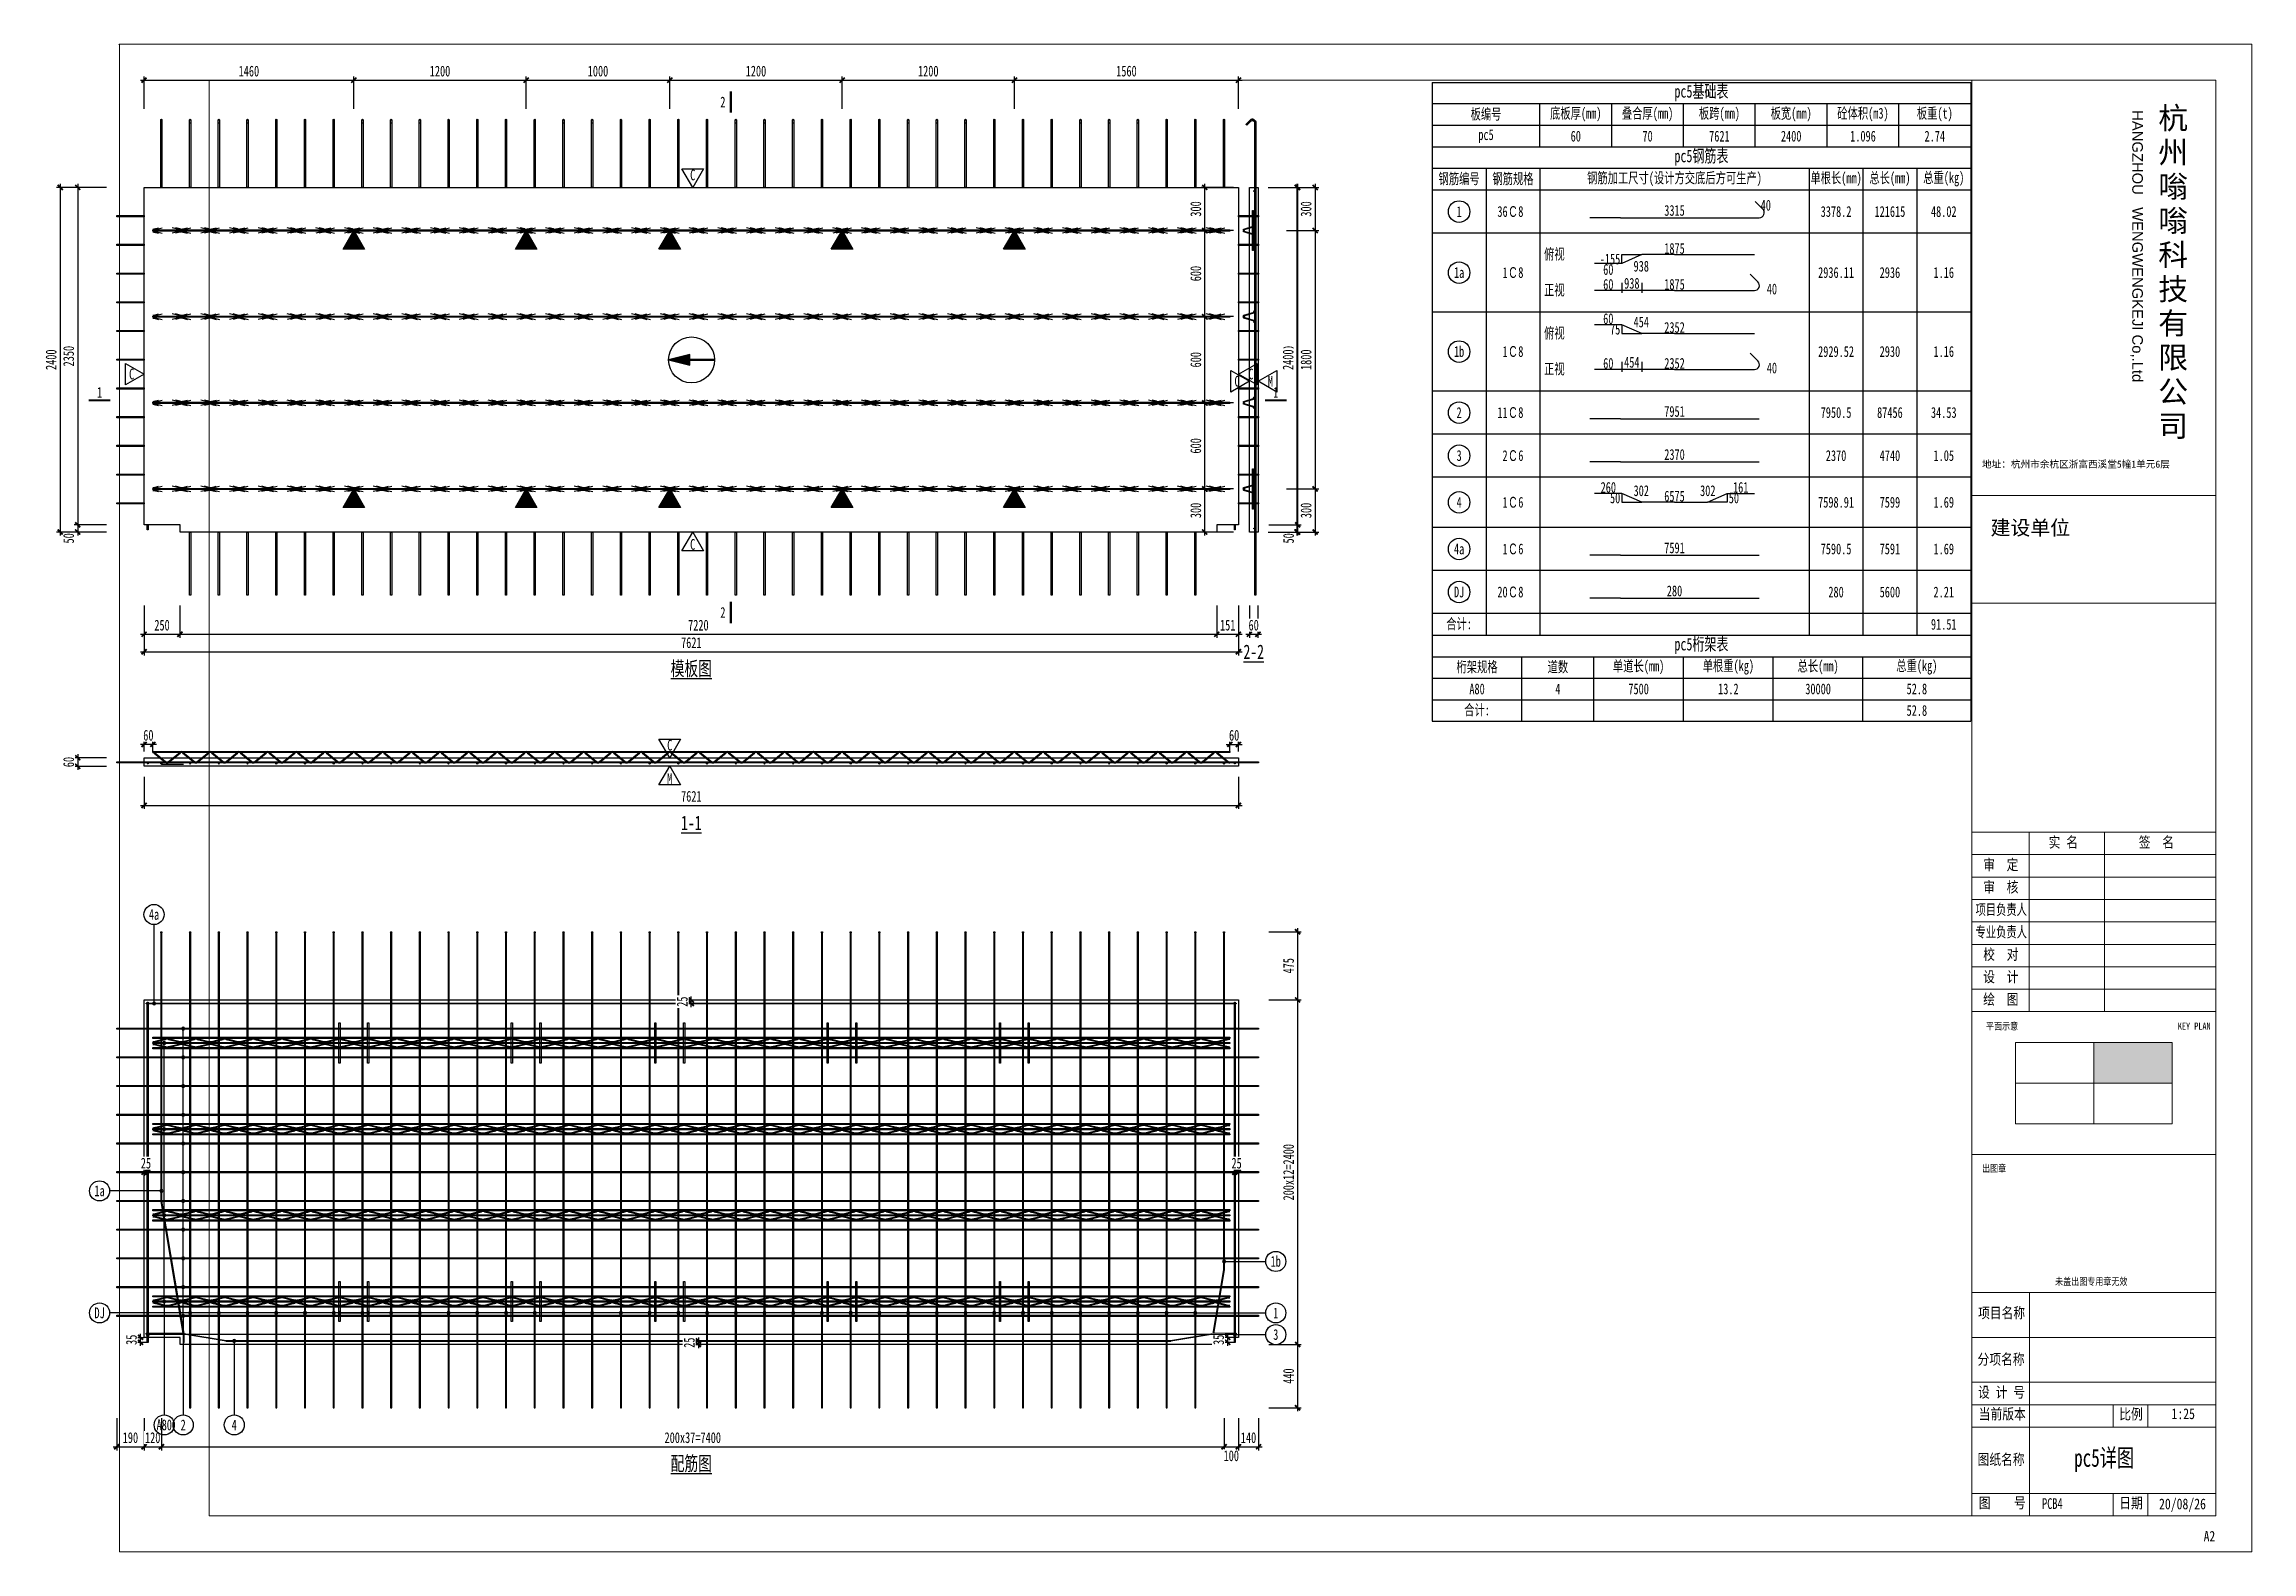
# Model space of a CAD drawing. Extents: x -524 to 129100, y -10500 to 1.
# Drawn here: x 90876 to 106250, y -10500 to 1 of the extents above; entities that cross this region are included whole.
import ezdxf

# ---------------------------------------------------------------- set-up
doc = ezdxf.new("R2010")
doc.units = 0
doc.header["$LTSCALE"] = 250
doc.linetypes.add('BeePC_CENTER', pattern=[2, 1.25, -0.25, 0.25, -0.25])
doc.layers.get('0').update_dxf_attribs({"linetype": 'CONTINUOUS'})
doc.layers.get('Defpoints').update_dxf_attribs({"linetype": 'CONTINUOUS'})
for name, color, linetype in [('BeePC-CC', 171, 'CONTINUOUS'), ('BeePC-CCBZ', 110, 'CONTINUOUS'), ('BeePC-GJ-LEVEL', 141, 'CONTINUOUS'), ('BeePC-GJ-Truss', 185, 'CONTINUOUS'), ('BeePC-MXB', 140, 'CONTINUOUS'), ('BeePC-TONG-ZT', 50, 'CONTINUOUS')]:
    doc.layers.add(name, color=color, linetype=linetype)
for name, color, linetype, lineweight in [('G-ANNO-TTLB', 7, 'CONTINUOUS', 9), ('G-ANNO-TTLB-MEDM', 7, 'CONTINUOUS', 9), ('G-ANNO-TTLB-THIN', 7, 'CONTINUOUS', 9), ('G-IMPT', 7, 'CONTINUOUS', 9)]:
    doc.layers.add(name, color=color, linetype=linetype, lineweight=lineweight)
doc.styles.add('Arial', font='arial.ttf', dxfattribs={"height": 2.950599})
doc.styles.add('Arial_1', font='arial.ttf', dxfattribs={"height": 1.967066})
doc.styles.add('Arial_B', font='arialbd.ttf', dxfattribs={"height": 6.088537})
doc.styles.add('Arial_B_1', font='arialbd.ttf', dxfattribs={"height": 4.059025})
doc.styles.add('BeePC_Dim', font='simfang.ttf', dxfattribs={"width": 0.7})
doc.styles.add('BeePC_Rein', font='', dxfattribs={"width": 0.7})
doc.styles.add('BeePC_Text', font='simfang.ttf', dxfattribs={"width": 0.7})
doc.styles.add('宋体_3', font='', dxfattribs={"width": 0.8, "height": 20})
doc.styles.add('宋体_4', font='', dxfattribs={"width": 0.8, "height": 30})
doc.styles.add('宋体_5', font='', dxfattribs={"width": 0.7, "height": 30})
doc.styles.add('宋体_6', font='', dxfattribs={"width": 0.8, "height": 2.943182})
doc.styles.add('通用样式', font='simfang.ttf', dxfattribs={"width": 0.7})
doc.styles.get('BeePC_Rein').set_extended_font_data('WWSJQY')
doc.styles.get('宋体_3').set_extended_font_data('SimSun')
doc.styles.get('宋体_4').set_extended_font_data('SimSun')
doc.styles.get('宋体_5').set_extended_font_data('SimSun')
doc.styles.get('宋体_6').set_extended_font_data('SimSun')
doc.dimstyles.new('BeePC_DIM_25_25', dxfattribs={"dimtxt": 75, "dimasz": 25, "dimexe": 25, "dimexo": 0, "dimgap": 25, "dimtad": 1, "dimdec": 0, "dimzin": 0, "dimdsep": 46, "dimtxsty": 'BeePC_Dim', "dimblk": 'ARCHTICK', "dimcen": 0, "dimdle": 25, "dimclrt": 7, "dimadec": 0, "dimazin": 0, "dimtfac": 1, "dimtdec": 0, "dimtix": 1, "dimtmove": 2, "dimatfit": 3, "dimfxl": 250, "dimfxlon": 1, "dimtfill": 1, "dimtolj": 1, "dimtzin": 0, "dimarcsym": 0})

msp = doc.modelspace()

# ---------------------------------------------------------------- texts
at = {"insert": (91262.3, -2424.6), "char_height": 75, "attachment_point": 5, "style": 'BeePC_Text'}
msp.add_mtext('1', dxfattribs=at)

# ---------------------------------------------------------------- blocks, each defined once
blk = doc.blocks.new('A2-嗡嗡 - 图框右下角_dwg-493217-DB1详图')
at = {"layer": 'G-IMPT', "lineweight": 18}
blk.add_hatch(color=256, dxfattribs=at).paths.add_polyline_path([(302357, 27293.1), (302357, 27179.7), (302138.8, 27179.7), (302138.8, 27293.1)], flags=0)
for p, q in [((301958.8, 27378.7), (301958.8, 27878.7)), ((302168.8, 27378.7), (302168.8, 27878.7)), ((301798.8, 27816.2), (302478.8, 27816.2)), ((301798.8, 27753.7), (302478.8, 27753.7)), ((301798.8, 27691.2), (302478.8, 27691.2)), ((301798.8, 27628.7), (302478.8, 27628.7)), ((301798.8, 27566.2), (302478.8, 27566.2)), ((301798.8, 27503.7), (302478.8, 27503.7)), ((301798.8, 27441.2), (302478.8, 27441.2)), ((302138.8, 27293.1), (302138.8, 27066.4)), ((301920.7, 27179.7), (302357, 27179.7)), ((301959.2, 26596.2), (301959.2, 25973.7)), ((302478.8, 26471.2), (301798.8, 26471.2)), ((301798.8, 26346.2), (302478.8, 26346.2)), ((301798.8, 26283.7), (302478.8, 26283.7)), ((302192.8, 26221.4), (302192.8, 26283.7)), ((302288.7, 26221.4), (302288.7, 26283.7)), ((301798.8, 26221.2), (302478.8, 26221.2)), ((302478.8, 26036.1), (301798.8, 26036.1)), ((302192.8, 25973.7), (302192.8, 26036.1)), ((302288.7, 25973.7), (302288.7, 26036.1)), ((301798.8, 25973.7), (302478.8, 25973.7))]:
    blk.add_line(p, q, dxfattribs=at)
at = {"layer": 'G-IMPT', "lineweight": 18, "flags": 128}
for points in [[(301798.8, 27878.7), (302478.8, 27878.7), (301798.8, 27878.7), (302478.8, 27878.7)], [(301798.8, 26980.7), (302478.8, 26980.7), (301798.8, 26980.7), (302478.8, 26980.7)], [(301798.8, 26596.2), (302478.8, 26596.2), (301798.8, 26596.2), (302478.8, 26596.2)]]:
    blk.add_lwpolyline(points, dxfattribs=at)
for points in [[(301798.8, 27878.7), (302478.8, 27878.7), (302478.8, 25973.7), (301798.8, 25973.7)], [(302478.8, 27378.7), (301798.8, 27378.7), (302478.8, 27378.7), (301798.8, 27378.7)], [(301920.7, 27293.1), (302357, 27293.1), (302357, 27066.4), (301920.7, 27066.4)]]:
    blk.add_lwpolyline(points, close=True, dxfattribs=at)
at = {"layer": 'G-IMPT', "lineweight": 18, "attachment_point": 2, "line_spacing_factor": 0.877076}
for s, insert, char_height, width, style in [('实 名', (302053.7, 27865.7), 30, 103.986, '宋体_4'), ('签  名', (302313, 27865.7), 30, 124.783, '宋体_4'), ('审  定', (301879.6, 27803.2), 30, 124.783, '宋体_4'), ('审  核', (301879.6, 27740.7), 30, 124.783, '宋体_4'), ('项目负责人', (301880.8, 27678.2), 30, 180.845, '宋体_5'), ('专业负责人', (301880.8, 27615.7), 30, 180.845, '宋体_5'), ('校  对', (301879.6, 27553.2), 30, 124.783, '宋体_4'), ('设  计', (301879.6, 27490.7), 30, 124.783, '宋体_4'), ('绘  图', (301879.6, 27428.2), 30, 124.783, '宋体_4'), ('平面示意', (301883, 27348.4), 20, 110.964, '宋体_3'), ('KEY PLAN', (302418.3, 27348.4), 20, 110.964, '宋体_3'), ('出图章', (301860.9, 26952), 20, 83.223, '宋体_3'), ('未盖出图专用章无效', (302131.6, 26636.9), 20, 249.67, '宋体_3'), ('项目名称', (301881.7, 26554.5), 30, 166.378, '宋体_4'), ('分项名称', (301880.3, 26425.2), 30, 166.378, '宋体_4'), ('设 计 号', (301881.5, 26333.4), 30, 166.378, '宋体_4'), ('当前版本', (301883.6, 26272.9), 30, 166.378, '宋体_4'), ('比例', (302242.2, 26272.5), 30, 83.189, '宋体_4'), ('1:25', (302387.7, 26273.5), 30, 83.189, '宋体_4'), ('图纸名称', (301880.3, 26146.1), 30, 166.378, '宋体_4'), ('图    号', (301883.6, 26025.3), 30, 166.378, '宋体_4'), ('日期', (302242.2, 26024.8), 30, 83.189, '宋体_4'), ('20/08/26', (302385.6, 26022.2), 30, 83.189, '宋体_4')]:
    blk.add_mtext(s, dxfattribs=dict(at, insert=insert, char_height=char_height, width=width, style=style))
blk = doc.blocks.new('A2-嗡嗡 - A2_嗡嗡-493291-DB1详图')
at = {"layer": 'G-ANNO-TTLB'}
for p, q in [((27.5, -513), (27.5, -113)), ((27.5, -113), (586.5, -113)), ((586.5, -228.7), (518.5, -228.7)), ((586.5, -258.7), (518.5, -258.7)), ((586.5, -513), (27.5, -513))]:
    blk.add_line(p, q, dxfattribs=at)
at = {"layer": 'G-ANNO-TTLB-THIN'}
for p, q in [((2.5, -103), (2.5, -523)), ((596.5, -103), (2.5, -103)), ((2.5, -523), (596.5, -523))]:
    blk.add_line(p, q, dxfattribs=at)
at = {"xscale": 0.09999999999999792, "yscale": 0.09999999999999792, "zscale": 0.09999999999999792}
blk.add_blockref('A2-嗡嗡 - 图框右下角_dwg-493217-DB1详图', (-29661.38, -3110.37), dxfattribs=at)
at = {"layer": 'G-ANNO-TTLB', "insert": (566.14, -121.36), "char_height": 2.9506, "width": 90.144, "attachment_point": 1, "rotation": 270, "line_spacing_factor": 0.938532, "style": 'Arial', "bg_fill": 3, "box_fill_scale": 1.25, "bg_fill_color": 0, "bg_fill_transparency": 0}
blk.add_mtext('HANGZHOU   WENGWENGKEJI Co,.Ltd', dxfattribs=at)
at = {"layer": 'G-ANNO-TTLB', "attachment_point": 1, "line_spacing_factor": 0.938532, "bg_fill": 3, "box_fill_scale": 1.25, "bg_fill_color": 0, "bg_fill_transparency": 0}
for s, insert, char_height, width, style in [('{\\fSimSun|b0|i0|c134|p2;地址：杭州市余杭区浙富西溪堂5幢1单元6层}', (521.34, -218.99), 1.9671, 73.704, 'Arial_1'), ('建设单位', (523.72, -235.65), 4.059, 26.688, 'Arial_B_1')]:
    blk.add_mtext(s, dxfattribs=dict(at, insert=insert, char_height=char_height, width=width, style=style))
at = {"layer": 'G-ANNO-TTLB', "insert": (586.29, -517.16), "char_height": 2.943, "width": 4.0847, "attachment_point": 3, "line_spacing_factor": 0.877076, "style": '宋体_6'}
blk.add_mtext('A2', dxfattribs=at)
at = {"layer": 'G-ANNO-TTLB'}
blk.add_line((586.5, -113), (586.5, -513), dxfattribs=at)
at = {"layer": 'G-ANNO-TTLB-MEDM'}
blk.add_line((518.5, -113), (518.5, -513), dxfattribs=at)
at = {"layer": 'G-ANNO-TTLB-THIN'}
blk.add_line((596.5, -523), (596.5, -103), dxfattribs=at)
at = {"layer": 'G-ANNO-TTLB', "insert": (570.43, -120.5), "char_height": 6.09, "width": 10.008, "attachment_point": 1, "line_spacing_factor": 0.938532, "style": 'Arial_B', "bg_fill": 3, "box_fill_scale": 1.25, "bg_fill_color": 0, "bg_fill_transparency": 0}
blk.add_mtext('杭\\P州\\P嗡\\P嗡\\P科\\P技\\P有\\P限\\P公\\P司', dxfattribs=at)
blk = doc.blocks.new('剖切符号')
at = {"const_width": 15}
blk.add_lwpolyline([(0, 75), (0, -75)], dxfattribs=at)
blk = doc.blocks.new('BeePC_HangPoint')
at = {"ltscale": 25}
h = blk.add_hatch(color=256, dxfattribs=at)
h.dxf.hatch_style = 1
h.paths.add_polyline_path([(0, 0), (-75, -130), (75, -130)])
blk.add_lwpolyline([(0, 0), (75, -130), (-75, -130)], close=True, dxfattribs=at)
blk = doc.blocks.new('板安装方向')
h = blk.add_hatch(color=256)
h.dxf.hatch_style = 1
h.paths.add_polyline_path([(-1, 158), (-38, 9), (37, 9)])
h = blk.add_hatch(color=256)
h.dxf.hatch_style = 1
h.paths.add_polyline_path([(2, -161), (2, 9), (-3, 9), (-3, -161)])
for points in [[(-1, 158), (-38, 9), (37, 9)], [(2, -161), (2, 9), (-3, 9), (-3, -161)]]:
    blk.add_lwpolyline(points, close=True)
blk.add_circle((-1, -2), 160)
blk = doc.blocks.new('_ArchTick')
at = {"color": 0, "linetype": 'ByBlock', "const_width": 0.5}
blk.add_lwpolyline([(-0.71, -0.71), (0.71, 0.71)], dxfattribs=at)
blk = doc.blocks.new('*D168')
at = {"layer": 'BeePC-CCBZ', "color": 0, "lineweight": -2, "transparency": 16777216}
for p, q in [((91382, -9568), (91382, -9793)), ((91572, -9568), (91572, -9793)), ((91357, -9768), (91597, -9768))]:
    blk.add_line(p, q, dxfattribs=at)
at = {"layer": 'Defpoints', "color": 0, "transparency": 16777216}
for p in [(91572, -7856), (91382, -8856)]:
    blk.add_point(p, dxfattribs=at)
at = {"layer": 'BeePC-CCBZ', "color": 0, "lineweight": -2, "transparency": 16777216, "xscale": 25, "yscale": 25, "zscale": 25, "rotation": 180}
blk.add_blockref('_ArchTick', (91382, -9768), dxfattribs=at)
at = {"layer": 'BeePC-CCBZ', "color": 0, "lineweight": -2, "transparency": 16777216, "xscale": 25, "yscale": 25, "zscale": 25}
blk.add_blockref('_ArchTick', (91572, -9768), dxfattribs=at)
at = {"layer": 'BeePC-CCBZ', "color": 7, "linetype": 'BeePC_CENTER', "transparency": 16777216, "insert": (91477, -9705), "char_height": 75, "attachment_point": 5, "style": 'BeePC_Dim', "bg_fill": 3, "box_fill_scale": 1.1, "bg_fill_color": 256, "bg_fill_true_color": 13158600, "bg_fill_transparency": 0}
blk.add_mtext('\\A1;190', dxfattribs=at)
at = {"layer": 'Defpoints', "color": 0, "transparency": 16777216}
blk.add_point((91572, -9768), dxfattribs=at)
blk = doc.blocks.new('*D169')
at = {"layer": 'BeePC-CCBZ', "color": 0, "lineweight": -2, "transparency": 16777216}
for p, q in [((91572, -9568), (91572, -9793)), ((91693, -9568), (91693, -9793)), ((91547, -9768), (91718, -9768))]:
    blk.add_line(p, q, dxfattribs=at)
at = {"layer": 'Defpoints', "color": 0, "transparency": 16777216}
for p in [(91693, -7355), (91572, -7856)]:
    blk.add_point(p, dxfattribs=at)
at = {"layer": 'BeePC-CCBZ', "color": 0, "lineweight": -2, "transparency": 16777216, "xscale": 25, "yscale": 25, "zscale": 25}
blk.add_blockref('_ArchTick', (91572, -9768), dxfattribs=at)
at = {"layer": 'BeePC-CCBZ', "color": 0, "lineweight": -2, "transparency": 16777216, "xscale": 25, "yscale": 25, "zscale": 25, "rotation": 180}
blk.add_blockref('_ArchTick', (91693, -9768), dxfattribs=at)
at = {"layer": 'BeePC-CCBZ', "color": 7, "linetype": 'BeePC_CENTER', "transparency": 16777216, "insert": (91632, -9705), "char_height": 75, "attachment_point": 5, "style": 'BeePC_Dim', "bg_fill": 3, "box_fill_scale": 1.1, "bg_fill_color": 256, "bg_fill_true_color": 13158600, "bg_fill_transparency": 0}
blk.add_mtext('\\A1;120', dxfattribs=at)
at = {"layer": 'Defpoints', "color": 0, "transparency": 16777216}
blk.add_point((91693, -9768), dxfattribs=at)
blk = doc.blocks.new('*D170')
at = {"layer": 'BeePC-CCBZ', "color": 0, "lineweight": -2, "transparency": 16777216}
for p, q in [((91693, -9568), (91693, -9793)), ((99093, -9568), (99093, -9793)), ((91668, -9768), (99118, -9768))]:
    blk.add_line(p, q, dxfattribs=at)
at = {"layer": 'Defpoints', "color": 0, "transparency": 16777216}
for p in [(91693, -7355), (99093, -7594), (99093, -9768)]:
    blk.add_point(p, dxfattribs=at)
at = {"layer": 'BeePC-CCBZ', "color": 0, "lineweight": -2, "transparency": 16777216, "xscale": 25, "yscale": 25, "zscale": 25, "rotation": 180}
blk.add_blockref('_ArchTick', (91693, -9768), dxfattribs=at)
at = {"layer": 'BeePC-CCBZ', "color": 0, "lineweight": -2, "transparency": 16777216, "xscale": 25, "yscale": 25, "zscale": 25}
blk.add_blockref('_ArchTick', (99093, -9768), dxfattribs=at)
at = {"layer": 'BeePC-CCBZ', "color": 7, "linetype": 'BeePC_CENTER', "transparency": 16777216, "insert": (95393, -9705), "char_height": 75, "attachment_point": 5, "style": 'BeePC_Dim', "bg_fill": 3, "box_fill_scale": 1.1, "bg_fill_color": 256, "bg_fill_true_color": 13158600, "bg_fill_transparency": 0}
blk.add_mtext('\\A1;200x37=7400', dxfattribs=at)
blk = doc.blocks.new('*D171')
at = {"layer": 'BeePC-CCBZ', "color": 0, "lineweight": -2, "transparency": 16777216}
for p, q in [((99093, -9568), (99093, -9793)), ((99193, -9568), (99193, -9793)), ((99068, -9768), (99218, -9768))]:
    blk.add_line(p, q, dxfattribs=at)
at = {"layer": 'Defpoints', "color": 0, "transparency": 16777216}
for p in [(99093, -7594), (99193, -7856)]:
    blk.add_point(p, dxfattribs=at)
at = {"layer": 'BeePC-CCBZ', "color": 0, "lineweight": -2, "transparency": 16777216, "xscale": 25, "yscale": 25, "zscale": 25, "rotation": 180}
blk.add_blockref('_ArchTick', (99093, -9768), dxfattribs=at)
at = {"layer": 'BeePC-CCBZ', "color": 0, "lineweight": -2, "transparency": 16777216, "xscale": 25, "yscale": 25, "zscale": 25}
blk.add_blockref('_ArchTick', (99193, -9768), dxfattribs=at)
at = {"layer": 'BeePC-CCBZ', "color": 7, "linetype": 'BeePC_CENTER', "transparency": 16777216, "insert": (99143, -9831), "char_height": 75, "attachment_point": 5, "style": 'BeePC_Dim', "bg_fill": 3, "box_fill_scale": 1.1, "bg_fill_color": 256, "bg_fill_true_color": 13158600, "bg_fill_transparency": 0}
blk.add_mtext('\\A1;100', dxfattribs=at)
at = {"layer": 'Defpoints', "color": 0, "transparency": 16777216}
blk.add_point((99193, -9768), dxfattribs=at)
blk = doc.blocks.new('*D172')
at = {"layer": 'BeePC-CCBZ', "color": 0, "lineweight": -2, "transparency": 16777216}
for p, q in [((99193, -9568), (99193, -9793)), ((99333, -9568), (99333, -9793)), ((99168, -9768), (99358, -9768))]:
    blk.add_line(p, q, dxfattribs=at)
at = {"layer": 'Defpoints', "color": 0, "transparency": 16777216}
for p in [(99333, -6856), (99193, -7856)]:
    blk.add_point(p, dxfattribs=at)
at = {"layer": 'BeePC-CCBZ', "color": 0, "lineweight": -2, "transparency": 16777216, "xscale": 25, "yscale": 25, "zscale": 25}
blk.add_blockref('_ArchTick', (99193, -9768), dxfattribs=at)
at = {"layer": 'BeePC-CCBZ', "color": 0, "lineweight": -2, "transparency": 16777216, "xscale": 25, "yscale": 25, "zscale": 25, "rotation": 180}
blk.add_blockref('_ArchTick', (99333, -9768), dxfattribs=at)
at = {"layer": 'BeePC-CCBZ', "color": 7, "linetype": 'BeePC_CENTER', "transparency": 16777216, "insert": (99263, -9705), "char_height": 75, "attachment_point": 5, "style": 'BeePC_Dim', "bg_fill": 3, "box_fill_scale": 1.1, "bg_fill_color": 256, "bg_fill_true_color": 13158600, "bg_fill_transparency": 0}
blk.add_mtext('\\A1;140', dxfattribs=at)
at = {"layer": 'Defpoints', "color": 0, "transparency": 16777216}
blk.add_point((99333, -9768), dxfattribs=at)
blk = doc.blocks.new('*D173')
at = {"layer": 'BeePC-CCBZ', "color": 0, "lineweight": -2, "transparency": 16777216}
for p, q in [((99405, -6181), (99630, -6181)), ((99605, -6156), (99605, -6681)), ((99405, -6656), (99630, -6656))]:
    blk.add_line(p, q, dxfattribs=at)
at = {"layer": 'Defpoints', "color": 0, "transparency": 16777216}
for p in [(91693, -6181), (95383, -6656), (99605, -6656)]:
    blk.add_point(p, dxfattribs=at)
at = {"layer": 'BeePC-CCBZ', "color": 0, "lineweight": -2, "transparency": 16777216, "xscale": 25, "yscale": 25, "zscale": 25}
for p, rotation in [((99605, -6181), 90), ((99605, -6656), 270)]:
    blk.add_blockref('_ArchTick', p, dxfattribs=dict(at, rotation=rotation))
at = {"layer": 'BeePC-CCBZ', "color": 7, "linetype": 'BeePC_CENTER', "transparency": 16777216, "insert": (99542, -6418), "char_height": 75, "attachment_point": 5, "rotation": 90, "style": 'BeePC_Dim', "bg_fill": 3, "box_fill_scale": 1.1, "bg_fill_color": 256, "bg_fill_true_color": 13158600, "bg_fill_transparency": 0}
blk.add_mtext('\\A1;475', dxfattribs=at)
blk = doc.blocks.new('*D174')
at = {"layer": 'BeePC-CCBZ', "color": 0, "lineweight": -2, "transparency": 16777216}
for p, q in [((99405, -6656), (99630, -6656)), ((99605, -6631), (99605, -9081)), ((99405, -9056), (99630, -9056))]:
    blk.add_line(p, q, dxfattribs=at)
at = {"layer": 'Defpoints', "color": 0, "transparency": 16777216}
for p in [(95383, -6656), (95383, -9056), (99605, -9056)]:
    blk.add_point(p, dxfattribs=at)
at = {"layer": 'BeePC-CCBZ', "color": 0, "lineweight": -2, "transparency": 16777216, "xscale": 25, "yscale": 25, "zscale": 25}
for p, rotation in [((99605, -6656), 90), ((99605, -9056), 270)]:
    blk.add_blockref('_ArchTick', p, dxfattribs=dict(at, rotation=rotation))
at = {"layer": 'BeePC-CCBZ', "color": 7, "linetype": 'BeePC_CENTER', "transparency": 16777216, "insert": (99542, -7856), "char_height": 75, "attachment_point": 5, "rotation": 90, "style": 'BeePC_Dim', "bg_fill": 3, "box_fill_scale": 1.1, "bg_fill_color": 256, "bg_fill_true_color": 13158600, "bg_fill_transparency": 0}
blk.add_mtext('\\A1;200x12=2400', dxfattribs=at)
blk = doc.blocks.new('*D175')
at = {"layer": 'BeePC-CCBZ', "color": 0, "lineweight": -2, "transparency": 16777216}
for p, q in [((99405, -9056), (99630, -9056)), ((99605, -9031), (99605, -9521)), ((99405, -9496), (99630, -9496))]:
    blk.add_line(p, q, dxfattribs=at)
at = {"layer": 'Defpoints', "color": 0, "transparency": 16777216}
for p in [(95383, -9056), (91893, -9496), (99605, -9496)]:
    blk.add_point(p, dxfattribs=at)
at = {"layer": 'BeePC-CCBZ', "color": 0, "lineweight": -2, "transparency": 16777216, "xscale": 25, "yscale": 25, "zscale": 25}
for p, rotation in [((99605, -9056), 90), ((99605, -9496), 270)]:
    blk.add_blockref('_ArchTick', p, dxfattribs=dict(at, rotation=rotation))
at = {"layer": 'BeePC-CCBZ', "color": 7, "linetype": 'BeePC_CENTER', "transparency": 16777216, "insert": (99542, -9276), "char_height": 75, "attachment_point": 5, "rotation": 90, "style": 'BeePC_Dim', "bg_fill": 3, "box_fill_scale": 1.1, "bg_fill_color": 256, "bg_fill_true_color": 13158600, "bg_fill_transparency": 0}
blk.add_mtext('\\A1;440', dxfattribs=at)
blk = doc.blocks.new('*D176')
at = {"layer": 'BeePC-CCBZ', "color": 0, "lineweight": -2, "transparency": 16777216}
for p, q in [((95383, -9056), (95457, -9056)), ((95432, -9031), (95407, -9031)), ((95432, -9006), (95432, -9081))]:
    blk.add_line(p, q, dxfattribs=at)
at = {"layer": 'BeePC-CCBZ', "color": 0, "lineweight": -2, "transparency": 16777216, "xscale": 25, "yscale": 25, "zscale": 25}
for p, rotation in [((95432, -9031), 270), ((95432, -9056), 90)]:
    blk.add_blockref('_ArchTick', p, dxfattribs=dict(at, rotation=rotation))
at = {"layer": 'BeePC-CCBZ', "color": 7, "linetype": 'BeePC_CENTER', "transparency": 16777216, "insert": (95369, -9043), "char_height": 75, "attachment_point": 5, "rotation": 90, "style": 'BeePC_Dim', "bg_fill": 3, "box_fill_scale": 1.1, "bg_fill_color": 256, "bg_fill_true_color": 13158600, "bg_fill_transparency": 0}
blk.add_mtext('\\A1;25', dxfattribs=at)
at = {"layer": 'Defpoints', "color": 0, "transparency": 16777216}
for p in [(95383, -9056), (95432, -9031), (95432, -9056)]:
    blk.add_point(p, dxfattribs=at)
blk = doc.blocks.new('*D177')
at = {"layer": 'BeePC-CCBZ', "color": 0, "lineweight": -2, "transparency": 16777216}
for p, q in [((95383, -6656), (95358, -6656)), ((95383, -6681), (95358, -6681)), ((95383, -6706), (95383, -6631))]:
    blk.add_line(p, q, dxfattribs=at)
at = {"layer": 'BeePC-CCBZ', "color": 0, "lineweight": -2, "transparency": 16777216, "xscale": 25, "yscale": 25, "zscale": 25}
for p, rotation in [((95383, -6656), 270), ((95383, -6681), 90)]:
    blk.add_blockref('_ArchTick', p, dxfattribs=dict(at, rotation=rotation))
at = {"layer": 'BeePC-CCBZ', "color": 7, "linetype": 'BeePC_CENTER', "transparency": 16777216, "insert": (95320, -6668), "char_height": 75, "attachment_point": 5, "rotation": 90, "style": 'BeePC_Dim', "bg_fill": 3, "box_fill_scale": 1.1, "bg_fill_color": 256, "bg_fill_true_color": 13158600, "bg_fill_transparency": 0}
blk.add_mtext('\\A1;25', dxfattribs=at)
at = {"layer": 'Defpoints', "color": 0, "transparency": 16777216}
for p in [(95383, -6656), (95383, -6656), (95383, -6681)]:
    blk.add_point(p, dxfattribs=at)
blk = doc.blocks.new('*D178')
at = {"layer": 'BeePC-CCBZ', "color": 0, "lineweight": -2, "transparency": 16777216}
for p, q in [((91622, -7856), (91547, -7856)), ((91572, -7856), (91572, -7881)), ((91597, -7856), (91597, -7881))]:
    blk.add_line(p, q, dxfattribs=at)
at = {"layer": 'BeePC-CCBZ', "color": 0, "lineweight": -2, "transparency": 16777216, "xscale": 25, "yscale": 25, "zscale": 25}
blk.add_blockref('_ArchTick', (91572, -7856), dxfattribs=at)
at = {"layer": 'BeePC-CCBZ', "color": 0, "lineweight": -2, "transparency": 16777216, "xscale": 25, "yscale": 25, "zscale": 25, "rotation": 180}
blk.add_blockref('_ArchTick', (91597, -7856), dxfattribs=at)
at = {"layer": 'BeePC-CCBZ', "color": 7, "linetype": 'BeePC_CENTER', "transparency": 16777216, "insert": (91585, -7793), "char_height": 75, "attachment_point": 5, "style": 'BeePC_Dim', "bg_fill": 3, "box_fill_scale": 1.1, "bg_fill_color": 256, "bg_fill_true_color": 13158600, "bg_fill_transparency": 0}
blk.add_mtext('\\A1;25', dxfattribs=at)
at = {"layer": 'Defpoints', "color": 0, "transparency": 16777216}
for p in [(91572, -7856), (91572, -7856), (91597, -7856)]:
    blk.add_point(p, dxfattribs=at)
blk = doc.blocks.new('*D179')
at = {"layer": 'BeePC-CCBZ', "color": 0, "lineweight": -2, "transparency": 16777216}
for p, q in [((99168, -7856), (99168, -7831)), ((99193, -7856), (99193, -7831)), ((99143, -7856), (99218, -7856))]:
    blk.add_line(p, q, dxfattribs=at)
at = {"layer": 'BeePC-CCBZ', "color": 0, "lineweight": -2, "transparency": 16777216, "xscale": 25, "yscale": 25, "zscale": 25}
blk.add_blockref('_ArchTick', (99168, -7856), dxfattribs=at)
at = {"layer": 'BeePC-CCBZ', "color": 0, "lineweight": -2, "transparency": 16777216, "xscale": 25, "yscale": 25, "zscale": 25, "rotation": 180}
blk.add_blockref('_ArchTick', (99193, -7856), dxfattribs=at)
at = {"layer": 'BeePC-CCBZ', "color": 7, "linetype": 'BeePC_CENTER', "transparency": 16777216, "insert": (99180, -7793), "char_height": 75, "attachment_point": 5, "style": 'BeePC_Dim', "bg_fill": 3, "box_fill_scale": 1.1, "bg_fill_color": 256, "bg_fill_true_color": 13158600, "bg_fill_transparency": 0}
blk.add_mtext('\\A1;25', dxfattribs=at)
at = {"layer": 'Defpoints', "color": 0, "transparency": 16777216}
for p in [(99168, -7856), (99193, -7856), (99193, -7856)]:
    blk.add_point(p, dxfattribs=at)
blk = doc.blocks.new('*D180')
at = {"layer": 'BeePC-CCBZ', "color": 0, "lineweight": -2, "transparency": 16777216}
for p, q in [((91497, -9006), (91572, -9006)), ((91597, -9041), (91522, -9041)), ((91547, -9066), (91547, -8981))]:
    blk.add_line(p, q, dxfattribs=at)
at = {"layer": 'BeePC-CCBZ', "color": 0, "lineweight": -2, "transparency": 16777216, "xscale": 25, "yscale": 25, "zscale": 25}
for p, rotation in [((91547, -9006), 270), ((91547, -9041), 90)]:
    blk.add_blockref('_ArchTick', p, dxfattribs=dict(at, rotation=rotation))
at = {"layer": 'BeePC-CCBZ', "color": 7, "linetype": 'BeePC_CENTER', "transparency": 16777216, "insert": (91484, -9023), "char_height": 75, "attachment_point": 5, "rotation": 90, "style": 'BeePC_Dim', "bg_fill": 3, "box_fill_scale": 1.1, "bg_fill_color": 256, "bg_fill_true_color": 13158600, "bg_fill_transparency": 0}
blk.add_mtext('\\A1;35', dxfattribs=at)
at = {"layer": 'Defpoints', "color": 0, "transparency": 16777216}
for p in [(91407, -9006), (91547, -9006), (91597, -9041)]:
    blk.add_point(p, dxfattribs=at)
blk = doc.blocks.new('*D181')
at = {"layer": 'BeePC-CCBZ', "color": 0, "lineweight": -2, "transparency": 16777216}
for p, q in [((99168, -9006), (99093, -9006)), ((99168, -9041), (99093, -9041)), ((99118, -9066), (99118, -8981))]:
    blk.add_line(p, q, dxfattribs=at)
at = {"layer": 'Defpoints', "color": 0, "transparency": 16777216}
blk.add_point((99382, -9006), dxfattribs=at)
at = {"layer": 'BeePC-CCBZ', "color": 0, "lineweight": -2, "transparency": 16777216, "xscale": 25, "yscale": 25, "zscale": 25}
for p, rotation in [((99118, -9006), 270), ((99118, -9041), 90)]:
    blk.add_blockref('_ArchTick', p, dxfattribs=dict(at, rotation=rotation))
at = {"layer": 'BeePC-CCBZ', "color": 7, "linetype": 'BeePC_CENTER', "transparency": 16777216, "insert": (99055, -9023), "char_height": 75, "attachment_point": 5, "rotation": 90, "style": 'BeePC_Dim', "bg_fill": 3, "box_fill_scale": 1.1, "bg_fill_color": 256, "bg_fill_true_color": 13158600, "bg_fill_transparency": 0}
blk.add_mtext('\\A1;35', dxfattribs=at)
at = {"layer": 'Defpoints', "color": 0, "transparency": 16777216}
for p in [(99118, -9006), (99168, -9041)]:
    blk.add_point(p, dxfattribs=at)
blk = doc.blocks.new('BeePC_TagPoint')
h = blk.add_hatch(color=256)
edge = h.paths.add_edge_path(flags=0)
edge.add_arc((0, 0), 10, 0, 180)
edge.add_arc((0, 0), 10, 180, 360)
blk.add_lwpolyline([(10, 0, 1), (-10, 0, 1)], format="xyb", close=True)
blk = doc.blocks.new('*D182')
at = {"layer": 'BeePC-CCBZ', "color": 0, "lineweight": -2, "transparency": 16777216}
for p, q in [((91547, -250), (93058, -250)), ((91572, -450), (91572, -225)), ((93033, -450), (93033, -225))]:
    blk.add_line(p, q, dxfattribs=at)
at = {"layer": 'Defpoints', "color": 0, "transparency": 16777216}
for p in [(93033, -250), (91572, -2197), (93033, -3097)]:
    blk.add_point(p, dxfattribs=at)
at = {"layer": 'BeePC-CCBZ', "color": 0, "lineweight": -2, "transparency": 16777216, "xscale": 25, "yscale": 25, "zscale": 25, "rotation": 180}
blk.add_blockref('_ArchTick', (91572, -250), dxfattribs=at)
at = {"layer": 'BeePC-CCBZ', "color": 0, "lineweight": -2, "transparency": 16777216, "xscale": 25, "yscale": 25, "zscale": 25}
blk.add_blockref('_ArchTick', (93033, -250), dxfattribs=at)
at = {"layer": 'BeePC-CCBZ', "color": 7, "linetype": 'BeePC_CENTER', "transparency": 16777216, "insert": (92302, -187), "char_height": 75, "attachment_point": 5, "style": 'BeePC_Dim', "bg_fill": 3, "box_fill_scale": 1.1, "bg_fill_color": 256, "bg_fill_true_color": 13158600, "bg_fill_transparency": 0}
blk.add_mtext('\\A1;1460', dxfattribs=at)
blk = doc.blocks.new('*D183')
at = {"layer": 'BeePC-CCBZ', "color": 0, "lineweight": -2, "transparency": 16777216}
for p, q in [((93008, -250), (94258, -250)), ((93033, -450), (93033, -225)), ((94233, -450), (94233, -225))]:
    blk.add_line(p, q, dxfattribs=at)
at = {"layer": 'Defpoints', "color": 0, "transparency": 16777216}
for p in [(94233, -250), (93033, -3097), (94233, -3097)]:
    blk.add_point(p, dxfattribs=at)
at = {"layer": 'BeePC-CCBZ', "color": 0, "lineweight": -2, "transparency": 16777216, "xscale": 25, "yscale": 25, "zscale": 25, "rotation": 180}
blk.add_blockref('_ArchTick', (93033, -250), dxfattribs=at)
at = {"layer": 'BeePC-CCBZ', "color": 0, "lineweight": -2, "transparency": 16777216, "xscale": 25, "yscale": 25, "zscale": 25}
blk.add_blockref('_ArchTick', (94233, -250), dxfattribs=at)
at = {"layer": 'BeePC-CCBZ', "color": 7, "linetype": 'BeePC_CENTER', "transparency": 16777216, "insert": (93633, -187), "char_height": 75, "attachment_point": 5, "style": 'BeePC_Dim', "bg_fill": 3, "box_fill_scale": 1.1, "bg_fill_color": 256, "bg_fill_true_color": 13158600, "bg_fill_transparency": 0}
blk.add_mtext('\\A1;1200', dxfattribs=at)
blk = doc.blocks.new('*D184')
at = {"layer": 'BeePC-CCBZ', "color": 0, "lineweight": -2, "transparency": 16777216}
for p, q in [((94208, -250), (95258, -250)), ((94233, -450), (94233, -225)), ((95233, -450), (95233, -225))]:
    blk.add_line(p, q, dxfattribs=at)
at = {"layer": 'Defpoints', "color": 0, "transparency": 16777216}
for p in [(95233, -250), (94233, -3097), (95233, -3097)]:
    blk.add_point(p, dxfattribs=at)
at = {"layer": 'BeePC-CCBZ', "color": 0, "lineweight": -2, "transparency": 16777216, "xscale": 25, "yscale": 25, "zscale": 25, "rotation": 180}
blk.add_blockref('_ArchTick', (94233, -250), dxfattribs=at)
at = {"layer": 'BeePC-CCBZ', "color": 0, "lineweight": -2, "transparency": 16777216, "xscale": 25, "yscale": 25, "zscale": 25}
blk.add_blockref('_ArchTick', (95233, -250), dxfattribs=at)
at = {"layer": 'BeePC-CCBZ', "color": 7, "linetype": 'BeePC_CENTER', "transparency": 16777216, "insert": (94733, -187), "char_height": 75, "attachment_point": 5, "style": 'BeePC_Dim', "bg_fill": 3, "box_fill_scale": 1.1, "bg_fill_color": 256, "bg_fill_true_color": 13158600, "bg_fill_transparency": 0}
blk.add_mtext('\\A1;1000', dxfattribs=at)
blk = doc.blocks.new('*D185')
at = {"layer": 'BeePC-CCBZ', "color": 0, "lineweight": -2, "transparency": 16777216}
for p, q in [((95208, -250), (96458, -250)), ((95233, -450), (95233, -225)), ((96433, -450), (96433, -225))]:
    blk.add_line(p, q, dxfattribs=at)
at = {"layer": 'Defpoints', "color": 0, "transparency": 16777216}
for p in [(96433, -250), (95233, -3097), (96433, -3097)]:
    blk.add_point(p, dxfattribs=at)
at = {"layer": 'BeePC-CCBZ', "color": 0, "lineweight": -2, "transparency": 16777216, "xscale": 25, "yscale": 25, "zscale": 25, "rotation": 180}
blk.add_blockref('_ArchTick', (95233, -250), dxfattribs=at)
at = {"layer": 'BeePC-CCBZ', "color": 0, "lineweight": -2, "transparency": 16777216, "xscale": 25, "yscale": 25, "zscale": 25}
blk.add_blockref('_ArchTick', (96433, -250), dxfattribs=at)
at = {"layer": 'BeePC-CCBZ', "color": 7, "linetype": 'BeePC_CENTER', "transparency": 16777216, "insert": (95833, -187), "char_height": 75, "attachment_point": 5, "style": 'BeePC_Dim', "bg_fill": 3, "box_fill_scale": 1.1, "bg_fill_color": 256, "bg_fill_true_color": 13158600, "bg_fill_transparency": 0}
blk.add_mtext('\\A1;1200', dxfattribs=at)
blk = doc.blocks.new('*D186')
at = {"layer": 'BeePC-CCBZ', "color": 0, "lineweight": -2, "transparency": 16777216}
for p, q in [((96408, -250), (97658, -250)), ((96433, -450), (96433, -225)), ((97633, -450), (97633, -225))]:
    blk.add_line(p, q, dxfattribs=at)
at = {"layer": 'Defpoints', "color": 0, "transparency": 16777216}
for p in [(97633, -250), (96433, -3097), (97633, -3097)]:
    blk.add_point(p, dxfattribs=at)
at = {"layer": 'BeePC-CCBZ', "color": 0, "lineweight": -2, "transparency": 16777216, "xscale": 25, "yscale": 25, "zscale": 25, "rotation": 180}
blk.add_blockref('_ArchTick', (96433, -250), dxfattribs=at)
at = {"layer": 'BeePC-CCBZ', "color": 0, "lineweight": -2, "transparency": 16777216, "xscale": 25, "yscale": 25, "zscale": 25}
blk.add_blockref('_ArchTick', (97633, -250), dxfattribs=at)
at = {"layer": 'BeePC-CCBZ', "color": 7, "linetype": 'BeePC_CENTER', "transparency": 16777216, "insert": (97033, -187), "char_height": 75, "attachment_point": 5, "style": 'BeePC_Dim', "bg_fill": 3, "box_fill_scale": 1.1, "bg_fill_color": 256, "bg_fill_true_color": 13158600, "bg_fill_transparency": 0}
blk.add_mtext('\\A1;1200', dxfattribs=at)
blk = doc.blocks.new('*D187')
at = {"layer": 'BeePC-CCBZ', "color": 0, "lineweight": -2, "transparency": 16777216}
for p, q in [((97608, -250), (99218, -250)), ((97633, -450), (97633, -225)), ((99193, -450), (99193, -225))]:
    blk.add_line(p, q, dxfattribs=at)
at = {"layer": 'Defpoints', "color": 0, "transparency": 16777216}
for p in [(99193, -250), (99193, -2197), (97633, -3097)]:
    blk.add_point(p, dxfattribs=at)
at = {"layer": 'BeePC-CCBZ', "color": 0, "lineweight": -2, "transparency": 16777216, "xscale": 25, "yscale": 25, "zscale": 25, "rotation": 180}
blk.add_blockref('_ArchTick', (97633, -250), dxfattribs=at)
at = {"layer": 'BeePC-CCBZ', "color": 0, "lineweight": -2, "transparency": 16777216, "xscale": 25, "yscale": 25, "zscale": 25}
blk.add_blockref('_ArchTick', (99193, -250), dxfattribs=at)
at = {"layer": 'BeePC-CCBZ', "color": 7, "linetype": 'BeePC_CENTER', "transparency": 16777216, "insert": (98413, -187), "char_height": 75, "attachment_point": 5, "style": 'BeePC_Dim', "bg_fill": 3, "box_fill_scale": 1.1, "bg_fill_color": 256, "bg_fill_true_color": 13158600, "bg_fill_transparency": 0}
blk.add_mtext('\\A1;1560', dxfattribs=at)
blk = doc.blocks.new('*D188')
at = {"layer": 'BeePC-CCBZ', "color": 0, "lineweight": -2, "transparency": 16777216}
for p, q in [((91572, -3909), (91572, -4134)), ((91822, -3909), (91822, -4134)), ((91547, -4109), (91847, -4109))]:
    blk.add_line(p, q, dxfattribs=at)
at = {"layer": 'Defpoints', "color": 0, "transparency": 16777216}
for p in [(91572, -2197), (91822, -3737)]:
    blk.add_point(p, dxfattribs=at)
at = {"layer": 'BeePC-CCBZ', "color": 0, "lineweight": -2, "transparency": 16777216, "xscale": 25, "yscale": 25, "zscale": 25, "rotation": 180}
blk.add_blockref('_ArchTick', (91572, -4109), dxfattribs=at)
at = {"layer": 'BeePC-CCBZ', "color": 0, "lineweight": -2, "transparency": 16777216, "xscale": 25, "yscale": 25, "zscale": 25}
blk.add_blockref('_ArchTick', (91822, -4109), dxfattribs=at)
at = {"layer": 'BeePC-CCBZ', "color": 7, "linetype": 'BeePC_CENTER', "transparency": 16777216, "insert": (91697, -4046), "char_height": 75, "attachment_point": 5, "style": 'BeePC_Dim', "bg_fill": 3, "box_fill_scale": 1.1, "bg_fill_color": 256, "bg_fill_true_color": 13158600, "bg_fill_transparency": 0}
blk.add_mtext('\\A1;250', dxfattribs=at)
at = {"layer": 'Defpoints', "color": 0, "transparency": 16777216}
blk.add_point((91822, -4109), dxfattribs=at)
blk = doc.blocks.new('*D189')
at = {"layer": 'BeePC-CCBZ', "color": 0, "lineweight": -2, "transparency": 16777216}
for p, q in [((91822, -3909), (91822, -4134)), ((99042, -3909), (99042, -4134)), ((91797, -4109), (99067, -4109))]:
    blk.add_line(p, q, dxfattribs=at)
at = {"layer": 'Defpoints', "color": 0, "transparency": 16777216}
for p in [(91822, -3737), (99042, -3737), (99042, -4109)]:
    blk.add_point(p, dxfattribs=at)
at = {"layer": 'BeePC-CCBZ', "color": 0, "lineweight": -2, "transparency": 16777216, "xscale": 25, "yscale": 25, "zscale": 25, "rotation": 180}
blk.add_blockref('_ArchTick', (91822, -4109), dxfattribs=at)
at = {"layer": 'BeePC-CCBZ', "color": 0, "lineweight": -2, "transparency": 16777216, "xscale": 25, "yscale": 25, "zscale": 25}
blk.add_blockref('_ArchTick', (99042, -4109), dxfattribs=at)
at = {"layer": 'BeePC-CCBZ', "color": 7, "linetype": 'BeePC_CENTER', "transparency": 16777216, "insert": (95432, -4046), "char_height": 75, "attachment_point": 5, "style": 'BeePC_Dim', "bg_fill": 3, "box_fill_scale": 1.1, "bg_fill_color": 256, "bg_fill_true_color": 13158600, "bg_fill_transparency": 0}
blk.add_mtext('\\A1;7220', dxfattribs=at)
blk = doc.blocks.new('*D190')
at = {"layer": 'BeePC-CCBZ', "color": 0, "lineweight": -2, "transparency": 16777216}
for p, q in [((99042, -3909), (99042, -4134)), ((99193, -3909), (99193, -4134)), ((99017, -4109), (99218, -4109))]:
    blk.add_line(p, q, dxfattribs=at)
at = {"layer": 'Defpoints', "color": 0, "transparency": 16777216}
for p in [(99193, -2197), (99042, -3737)]:
    blk.add_point(p, dxfattribs=at)
at = {"layer": 'BeePC-CCBZ', "color": 0, "lineweight": -2, "transparency": 16777216, "xscale": 25, "yscale": 25, "zscale": 25, "rotation": 180}
blk.add_blockref('_ArchTick', (99042, -4109), dxfattribs=at)
at = {"layer": 'BeePC-CCBZ', "color": 0, "lineweight": -2, "transparency": 16777216, "xscale": 25, "yscale": 25, "zscale": 25}
blk.add_blockref('_ArchTick', (99193, -4109), dxfattribs=at)
at = {"layer": 'BeePC-CCBZ', "color": 7, "linetype": 'BeePC_CENTER', "transparency": 16777216, "insert": (99118, -4046), "char_height": 75, "attachment_point": 5, "style": 'BeePC_Dim', "bg_fill": 3, "box_fill_scale": 1.1, "bg_fill_color": 256, "bg_fill_true_color": 13158600, "bg_fill_transparency": 0}
blk.add_mtext('\\A1;151', dxfattribs=at)
at = {"layer": 'Defpoints', "color": 0, "transparency": 16777216}
blk.add_point((99193, -4109), dxfattribs=at)
blk = doc.blocks.new('*D191')
at = {"layer": 'BeePC-CCBZ', "color": 0, "lineweight": -2, "transparency": 16777216}
for p, q in [((91572, -4031), (91572, -4256)), ((99193, -4031), (99193, -4256)), ((91547, -4231), (99218, -4231))]:
    blk.add_line(p, q, dxfattribs=at)
at = {"layer": 'Defpoints', "color": 0, "transparency": 16777216}
for p in [(91572, -2197), (99193, -2197), (99193, -4231)]:
    blk.add_point(p, dxfattribs=at)
at = {"layer": 'BeePC-CCBZ', "color": 0, "lineweight": -2, "transparency": 16777216, "xscale": 25, "yscale": 25, "zscale": 25, "rotation": 180}
blk.add_blockref('_ArchTick', (91572, -4231), dxfattribs=at)
at = {"layer": 'BeePC-CCBZ', "color": 0, "lineweight": -2, "transparency": 16777216, "xscale": 25, "yscale": 25, "zscale": 25}
blk.add_blockref('_ArchTick', (99193, -4231), dxfattribs=at)
at = {"layer": 'BeePC-CCBZ', "color": 7, "linetype": 'BeePC_CENTER', "transparency": 16777216, "insert": (95383, -4168), "char_height": 75, "attachment_point": 5, "style": 'BeePC_Dim', "bg_fill": 3, "box_fill_scale": 1.1, "bg_fill_color": 256, "bg_fill_true_color": 13158600, "bg_fill_transparency": 0}
blk.add_mtext('\\A1;7621', dxfattribs=at)
blk = doc.blocks.new('*D192')
at = {"layer": 'BeePC-CCBZ', "color": 0, "lineweight": -2, "transparency": 16777216}
for p, q in [((91310, -997), (91085, -997)), ((91110, -972), (91110, -3372)), ((91310, -3347), (91085, -3347))]:
    blk.add_line(p, q, dxfattribs=at)
at = {"layer": 'Defpoints', "color": 0, "transparency": 16777216}
for p in [(95383, -997), (91110, -3347), (91407, -3347)]:
    blk.add_point(p, dxfattribs=at)
at = {"layer": 'BeePC-CCBZ', "color": 0, "lineweight": -2, "transparency": 16777216, "xscale": 25, "yscale": 25, "zscale": 25}
for p, rotation in [((91110, -997), 90), ((91110, -3347), 270)]:
    blk.add_blockref('_ArchTick', p, dxfattribs=dict(at, rotation=rotation))
at = {"layer": 'BeePC-CCBZ', "color": 7, "linetype": 'BeePC_CENTER', "transparency": 16777216, "insert": (91047, -2172), "char_height": 75, "attachment_point": 5, "rotation": 90, "style": 'BeePC_Dim', "bg_fill": 3, "box_fill_scale": 1.1, "bg_fill_color": 256, "bg_fill_true_color": 13158600, "bg_fill_transparency": 0}
blk.add_mtext('\\A1;2350', dxfattribs=at)
blk = doc.blocks.new('*D193')
at = {"layer": 'BeePC-CCBZ', "color": 0, "lineweight": -2, "transparency": 16777216}
for p, q in [((91310, -3347), (91085, -3347)), ((91110, -3322), (91110, -3422)), ((91310, -3397), (91085, -3397))]:
    blk.add_line(p, q, dxfattribs=at)
at = {"layer": 'Defpoints', "color": 0, "transparency": 16777216}
for p in [(91407, -3347), (95383, -3397)]:
    blk.add_point(p, dxfattribs=at)
at = {"layer": 'BeePC-CCBZ', "color": 0, "lineweight": -2, "transparency": 16777216, "xscale": 25, "yscale": 25, "zscale": 25}
for p, rotation in [((91110, -3347), 270), ((91110, -3397), 90)]:
    blk.add_blockref('_ArchTick', p, dxfattribs=dict(at, rotation=rotation))
at = {"layer": 'BeePC-CCBZ', "color": 7, "linetype": 'BeePC_CENTER', "transparency": 16777216, "insert": (91047, -3441), "char_height": 75, "attachment_point": 5, "rotation": 90, "style": 'BeePC_Dim', "bg_fill": 3, "box_fill_scale": 1.1, "bg_fill_color": 256, "bg_fill_true_color": 13158600, "bg_fill_transparency": 0}
blk.add_mtext('\\A1;50', dxfattribs=at)
at = {"layer": 'Defpoints', "color": 0, "transparency": 16777216}
blk.add_point((91110, -3397), dxfattribs=at)
blk = doc.blocks.new('*D194')
at = {"layer": 'BeePC-CCBZ', "color": 0, "lineweight": -2, "transparency": 16777216}
for p, q in [((91188, -997), (90963, -997)), ((90988, -972), (90988, -3422)), ((91188, -3397), (90963, -3397))]:
    blk.add_line(p, q, dxfattribs=at)
at = {"layer": 'Defpoints', "color": 0, "transparency": 16777216}
for p in [(95383, -997), (90988, -3397), (95383, -3397)]:
    blk.add_point(p, dxfattribs=at)
at = {"layer": 'BeePC-CCBZ', "color": 0, "lineweight": -2, "transparency": 16777216, "xscale": 25, "yscale": 25, "zscale": 25}
for p, rotation in [((90988, -997), 90), ((90988, -3397), 270)]:
    blk.add_blockref('_ArchTick', p, dxfattribs=dict(at, rotation=rotation))
at = {"layer": 'BeePC-CCBZ', "color": 7, "linetype": 'BeePC_CENTER', "transparency": 16777216, "insert": (90925, -2197), "char_height": 75, "attachment_point": 5, "rotation": 90, "style": 'BeePC_Dim', "bg_fill": 3, "box_fill_scale": 1.1, "bg_fill_color": 256, "bg_fill_true_color": 13158600, "bg_fill_transparency": 0}
blk.add_mtext('\\A1;2400', dxfattribs=at)
blk = doc.blocks.new('*D195')
at = {"layer": 'BeePC-CCBZ', "color": 0, "lineweight": -2, "transparency": 16777216}
for p, q in [((99405, -997), (99630, -997)), ((99605, -972), (99605, -3372)), ((99405, -3347), (99630, -3347))]:
    blk.add_line(p, q, dxfattribs=at)
at = {"layer": 'Defpoints', "color": 0, "transparency": 16777216}
for p in [(95383, -997), (99382, -3347), (99605, -3347)]:
    blk.add_point(p, dxfattribs=at)
at = {"layer": 'BeePC-CCBZ', "color": 0, "lineweight": -2, "transparency": 16777216, "xscale": 25, "yscale": 25, "zscale": 25}
for p, rotation in [((99605, -997), 90), ((99605, -3347), 270)]:
    blk.add_blockref('_ArchTick', p, dxfattribs=dict(at, rotation=rotation))
at = {"layer": 'BeePC-CCBZ', "color": 7, "linetype": 'BeePC_CENTER', "transparency": 16777216, "insert": (99542, -2172), "char_height": 75, "attachment_point": 5, "rotation": 90, "style": 'BeePC_Dim', "bg_fill": 3, "box_fill_scale": 1.1, "bg_fill_color": 256, "bg_fill_true_color": 13158600, "bg_fill_transparency": 0}
blk.add_mtext('\\A1;2350', dxfattribs=at)
blk = doc.blocks.new('*D196')
at = {"layer": 'BeePC-CCBZ', "color": 0, "lineweight": -2, "transparency": 16777216}
for p, q in [((99405, -3347), (99630, -3347)), ((99605, -3322), (99605, -3422)), ((99405, -3397), (99630, -3397))]:
    blk.add_line(p, q, dxfattribs=at)
at = {"layer": 'Defpoints', "color": 0, "transparency": 16777216}
for p in [(99382, -3347), (95383, -3397)]:
    blk.add_point(p, dxfattribs=at)
at = {"layer": 'BeePC-CCBZ', "color": 0, "lineweight": -2, "transparency": 16777216, "xscale": 25, "yscale": 25, "zscale": 25}
for p, rotation in [((99605, -3347), 270), ((99605, -3397), 90)]:
    blk.add_blockref('_ArchTick', p, dxfattribs=dict(at, rotation=rotation))
at = {"layer": 'BeePC-CCBZ', "color": 7, "linetype": 'BeePC_CENTER', "transparency": 16777216, "insert": (99542, -3441), "char_height": 75, "attachment_point": 5, "rotation": 90, "style": 'BeePC_Dim', "bg_fill": 3, "box_fill_scale": 1.1, "bg_fill_color": 256, "bg_fill_true_color": 13158600, "bg_fill_transparency": 0}
blk.add_mtext('\\A1;50', dxfattribs=at)
at = {"layer": 'Defpoints', "color": 0, "transparency": 16777216}
blk.add_point((99605, -3397), dxfattribs=at)
blk = doc.blocks.new('*D197')
at = {"layer": 'BeePC-CCBZ', "color": 0, "lineweight": -2, "transparency": 16777216}
for p, q in [((99527, -997), (99752, -997)), ((99727, -972), (99727, -1322)), ((99527, -1297), (99752, -1297))]:
    blk.add_line(p, q, dxfattribs=at)
at = {"layer": 'Defpoints', "color": 0, "transparency": 16777216}
for p in [(95383, -997), (93033, -1297), (99727, -1297)]:
    blk.add_point(p, dxfattribs=at)
at = {"layer": 'BeePC-CCBZ', "color": 0, "lineweight": -2, "transparency": 16777216, "xscale": 25, "yscale": 25, "zscale": 25}
for p, rotation in [((99727, -997), 90), ((99727, -1297), 270)]:
    blk.add_blockref('_ArchTick', p, dxfattribs=dict(at, rotation=rotation))
at = {"layer": 'BeePC-CCBZ', "color": 7, "linetype": 'BeePC_CENTER', "transparency": 16777216, "insert": (99664, -1147), "char_height": 75, "attachment_point": 5, "rotation": 90, "style": 'BeePC_Dim', "bg_fill": 3, "box_fill_scale": 1.1, "bg_fill_color": 256, "bg_fill_true_color": 13158600, "bg_fill_transparency": 0}
blk.add_mtext('\\A1;300', dxfattribs=at)
blk = doc.blocks.new('*D198')
at = {"layer": 'BeePC-CCBZ', "color": 0, "lineweight": -2, "transparency": 16777216}
for p, q in [((99527, -1297), (99752, -1297)), ((99727, -1272), (99727, -3122)), ((99527, -3097), (99752, -3097))]:
    blk.add_line(p, q, dxfattribs=at)
at = {"layer": 'Defpoints', "color": 0, "transparency": 16777216}
for p in [(93033, -1297), (93033, -3097), (99727, -3097)]:
    blk.add_point(p, dxfattribs=at)
at = {"layer": 'BeePC-CCBZ', "color": 0, "lineweight": -2, "transparency": 16777216, "xscale": 25, "yscale": 25, "zscale": 25}
for p, rotation in [((99727, -1297), 90), ((99727, -3097), 270)]:
    blk.add_blockref('_ArchTick', p, dxfattribs=dict(at, rotation=rotation))
at = {"layer": 'BeePC-CCBZ', "color": 7, "linetype": 'BeePC_CENTER', "transparency": 16777216, "insert": (99664, -2197), "char_height": 75, "attachment_point": 5, "rotation": 90, "style": 'BeePC_Dim', "bg_fill": 3, "box_fill_scale": 1.1, "bg_fill_color": 256, "bg_fill_true_color": 13158600, "bg_fill_transparency": 0}
blk.add_mtext('\\A1;1800', dxfattribs=at)
blk = doc.blocks.new('*D199')
at = {"layer": 'BeePC-CCBZ', "color": 0, "lineweight": -2, "transparency": 16777216}
for p, q in [((99727, -3072), (99727, -3422)), ((99527, -3097), (99752, -3097)), ((99527, -3397), (99752, -3397))]:
    blk.add_line(p, q, dxfattribs=at)
at = {"layer": 'Defpoints', "color": 0, "transparency": 16777216}
for p in [(93033, -3097), (95383, -3397), (99727, -3397)]:
    blk.add_point(p, dxfattribs=at)
at = {"layer": 'BeePC-CCBZ', "color": 0, "lineweight": -2, "transparency": 16777216, "xscale": 25, "yscale": 25, "zscale": 25}
for p, rotation in [((99727, -3097), 90), ((99727, -3397), 270)]:
    blk.add_blockref('_ArchTick', p, dxfattribs=dict(at, rotation=rotation))
at = {"layer": 'BeePC-CCBZ', "color": 7, "linetype": 'BeePC_CENTER', "transparency": 16777216, "insert": (99664, -3247), "char_height": 75, "attachment_point": 5, "rotation": 90, "style": 'BeePC_Dim', "bg_fill": 3, "box_fill_scale": 1.1, "bg_fill_color": 256, "bg_fill_true_color": 13158600, "bg_fill_transparency": 0}
blk.add_mtext('\\A1;300', dxfattribs=at)
blk = doc.blocks.new('*D200')
at = {"layer": 'BeePC-CCBZ', "color": 0, "lineweight": -2, "transparency": 16777216}
for p, q in [((91658, -4876), (91547, -4876)), ((91572, -4926), (91572, -4851)), ((91633, -4926), (91633, -4851))]:
    blk.add_line(p, q, dxfattribs=at)
at = {"layer": 'Defpoints', "color": 0, "transparency": 16777216}
blk.add_point((91572, -4999), dxfattribs=at)
at = {"layer": 'BeePC-CCBZ', "color": 0, "lineweight": -2, "transparency": 16777216, "xscale": 25, "yscale": 25, "zscale": 25}
blk.add_blockref('_ArchTick', (91572, -4876), dxfattribs=at)
at = {"layer": 'BeePC-CCBZ', "color": 0, "lineweight": -2, "transparency": 16777216, "xscale": 25, "yscale": 25, "zscale": 25, "rotation": 180}
blk.add_blockref('_ArchTick', (91633, -4876), dxfattribs=at)
at = {"layer": 'BeePC-CCBZ', "color": 7, "linetype": 'BeePC_CENTER', "transparency": 16777216, "insert": (91602, -4813), "char_height": 75, "attachment_point": 5, "style": 'BeePC_Dim', "bg_fill": 3, "box_fill_scale": 1.1, "bg_fill_color": 256, "bg_fill_true_color": 13158600, "bg_fill_transparency": 0}
blk.add_mtext('\\A1;60', dxfattribs=at)
at = {"layer": 'Defpoints', "color": 0, "transparency": 16777216}
for p in [(91572, -4876), (91633, -4930)]:
    blk.add_point(p, dxfattribs=at)
blk = doc.blocks.new('*D201')
at = {"layer": 'BeePC-CCBZ', "color": 0, "lineweight": -2, "transparency": 16777216}
for p, q in [((99108, -4876), (99218, -4876)), ((99133, -4926), (99133, -4851)), ((99193, -4926), (99193, -4851))]:
    blk.add_line(p, q, dxfattribs=at)
at = {"layer": 'Defpoints', "color": 0, "transparency": 16777216}
blk.add_point((99193, -4999), dxfattribs=at)
at = {"layer": 'BeePC-CCBZ', "color": 0, "lineweight": -2, "transparency": 16777216, "xscale": 25, "yscale": 25, "zscale": 25}
for p, rotation in [((99133, -4876), 359.9999999999913), ((99193, -4876), 179.9999999999914)]:
    blk.add_blockref('_ArchTick', p, dxfattribs=dict(at, rotation=rotation))
at = {"layer": 'BeePC-CCBZ', "color": 7, "linetype": 'BeePC_CENTER', "transparency": 16777216, "insert": (99163, -4813), "char_height": 75, "attachment_point": 5, "style": 'BeePC_Dim', "bg_fill": 3, "box_fill_scale": 1.1, "bg_fill_color": 256, "bg_fill_true_color": 13158600, "bg_fill_transparency": 0}
blk.add_mtext('\\A1;60', dxfattribs=at)
at = {"layer": 'Defpoints', "color": 0, "transparency": 16777216}
for p in [(99193, -4876), (99133, -4930)]:
    blk.add_point(p, dxfattribs=at)
blk = doc.blocks.new('*D202')
at = {"layer": 'BeePC-CCBZ', "color": 0, "lineweight": -2, "transparency": 16777216}
for p, q in [((91572, -5101), (91572, -5326)), ((99193, -5101), (99193, -5326)), ((91547, -5301), (99218, -5301))]:
    blk.add_line(p, q, dxfattribs=at)
at = {"layer": 'Defpoints', "color": 0, "transparency": 16777216}
for p in [(91572, -4999), (99193, -4999), (99193, -5301)]:
    blk.add_point(p, dxfattribs=at)
at = {"layer": 'BeePC-CCBZ', "color": 0, "lineweight": -2, "transparency": 16777216, "xscale": 25, "yscale": 25, "zscale": 25, "rotation": 180}
blk.add_blockref('_ArchTick', (91572, -5301), dxfattribs=at)
at = {"layer": 'BeePC-CCBZ', "color": 0, "lineweight": -2, "transparency": 16777216, "xscale": 25, "yscale": 25, "zscale": 25}
blk.add_blockref('_ArchTick', (99193, -5301), dxfattribs=at)
at = {"layer": 'BeePC-CCBZ', "color": 7, "linetype": 'BeePC_CENTER', "transparency": 16777216, "insert": (95383, -5238), "char_height": 75, "attachment_point": 5, "style": 'BeePC_Dim', "bg_fill": 3, "box_fill_scale": 1.1, "bg_fill_color": 256, "bg_fill_true_color": 13158600, "bg_fill_transparency": 0}
blk.add_mtext('\\A1;7621', dxfattribs=at)
blk = doc.blocks.new('*D203')
at = {"layer": 'BeePC-CCBZ', "color": 0, "lineweight": -2, "transparency": 16777216}
for p, q in [((91310, -4969), (91085, -4969)), ((91310, -5029), (91085, -5029)), ((91110, -4944), (91110, -5054))]:
    blk.add_line(p, q, dxfattribs=at)
at = {"layer": 'Defpoints', "color": 0, "transparency": 16777216}
for p in [(95383, -4969), (95383, -5029)]:
    blk.add_point(p, dxfattribs=at)
at = {"layer": 'BeePC-CCBZ', "color": 0, "lineweight": -2, "transparency": 16777216, "xscale": 25, "yscale": 25, "zscale": 25}
for p, rotation in [((91110, -4969), 270), ((91110, -5029), 90)]:
    blk.add_blockref('_ArchTick', p, dxfattribs=dict(at, rotation=rotation))
at = {"layer": 'BeePC-CCBZ', "color": 7, "linetype": 'BeePC_CENTER', "transparency": 16777216, "insert": (91047, -4999), "char_height": 75, "attachment_point": 5, "rotation": 90, "style": 'BeePC_Dim', "bg_fill": 3, "box_fill_scale": 1.1, "bg_fill_color": 256, "bg_fill_true_color": 13158600, "bg_fill_transparency": 0}
blk.add_mtext('\\A1;60', dxfattribs=at)
at = {"layer": 'Defpoints', "color": 0, "transparency": 16777216}
blk.add_point((91110, -5029), dxfattribs=at)
blk = doc.blocks.new('*D204')
at = {"layer": 'BeePC-CCBZ', "color": 0, "lineweight": -2, "transparency": 16777216}
for p, q in [((98958, -3422), (98958, -3072)), ((99158, -3097), (98933, -3097)), ((99158, -3397), (98933, -3397))]:
    blk.add_line(p, q, dxfattribs=at)
at = {"layer": 'Defpoints', "color": 0, "transparency": 16777216}
for p in [(98958, -3097), (99230, -3097), (99299, -3397)]:
    blk.add_point(p, dxfattribs=at)
at = {"layer": 'BeePC-CCBZ', "color": 0, "lineweight": -2, "transparency": 16777216, "xscale": 25, "yscale": 25, "zscale": 25}
for p, rotation in [((98958, -3097), 90), ((98958, -3397), 270)]:
    blk.add_blockref('_ArchTick', p, dxfattribs=dict(at, rotation=rotation))
at = {"layer": 'BeePC-CCBZ', "color": 7, "linetype": 'BeePC_CENTER', "transparency": 16777216, "insert": (98896, -3247), "char_height": 75, "attachment_point": 5, "rotation": 90, "style": 'BeePC_Dim', "bg_fill": 3, "box_fill_scale": 1.1, "bg_fill_color": 256, "bg_fill_true_color": 13158600, "bg_fill_transparency": 0}
blk.add_mtext('\\A1;300', dxfattribs=at)
blk = doc.blocks.new('*D205')
at = {"layer": 'BeePC-CCBZ', "color": 0, "lineweight": -2, "transparency": 16777216}
for p, q in [((99158, -2497), (98933, -2497)), ((98958, -3122), (98958, -2472)), ((99158, -3097), (98933, -3097))]:
    blk.add_line(p, q, dxfattribs=at)
at = {"layer": 'Defpoints', "color": 0, "transparency": 16777216}
for p in [(98958, -2497), (99230, -2497), (99230, -3097)]:
    blk.add_point(p, dxfattribs=at)
at = {"layer": 'BeePC-CCBZ', "color": 0, "lineweight": -2, "transparency": 16777216, "xscale": 25, "yscale": 25, "zscale": 25}
for p, rotation in [((98958, -2497), 90), ((98958, -3097), 270)]:
    blk.add_blockref('_ArchTick', p, dxfattribs=dict(at, rotation=rotation))
at = {"layer": 'BeePC-CCBZ', "color": 7, "linetype": 'BeePC_CENTER', "transparency": 16777216, "insert": (98896, -2797), "char_height": 75, "attachment_point": 5, "rotation": 90, "style": 'BeePC_Dim', "bg_fill": 3, "box_fill_scale": 1.1, "bg_fill_color": 256, "bg_fill_true_color": 13158600, "bg_fill_transparency": 0}
blk.add_mtext('\\A1;600', dxfattribs=at)
blk = doc.blocks.new('*D206')
at = {"layer": 'BeePC-CCBZ', "color": 0, "lineweight": -2, "transparency": 16777216}
for p, q in [((99158, -1897), (98933, -1897)), ((98958, -2522), (98958, -1872)), ((99158, -2497), (98933, -2497))]:
    blk.add_line(p, q, dxfattribs=at)
at = {"layer": 'Defpoints', "color": 0, "transparency": 16777216}
for p in [(98958, -1897), (99230, -1897), (99230, -2497)]:
    blk.add_point(p, dxfattribs=at)
at = {"layer": 'BeePC-CCBZ', "color": 0, "lineweight": -2, "transparency": 16777216, "xscale": 25, "yscale": 25, "zscale": 25}
for p, rotation in [((98958, -1897), 90), ((98958, -2497), 270)]:
    blk.add_blockref('_ArchTick', p, dxfattribs=dict(at, rotation=rotation))
at = {"layer": 'BeePC-CCBZ', "color": 7, "linetype": 'BeePC_CENTER', "transparency": 16777216, "insert": (98896, -2197), "char_height": 75, "attachment_point": 5, "rotation": 90, "style": 'BeePC_Dim', "bg_fill": 3, "box_fill_scale": 1.1, "bg_fill_color": 256, "bg_fill_true_color": 13158600, "bg_fill_transparency": 0}
blk.add_mtext('\\A1;600', dxfattribs=at)
blk = doc.blocks.new('*D207')
at = {"layer": 'BeePC-CCBZ', "color": 0, "lineweight": -2, "transparency": 16777216}
for p, q in [((99158, -1297), (98933, -1297)), ((98958, -1922), (98958, -1272)), ((99158, -1897), (98933, -1897))]:
    blk.add_line(p, q, dxfattribs=at)
at = {"layer": 'Defpoints', "color": 0, "transparency": 16777216}
for p in [(98958, -1297), (99230, -1297), (99230, -1897)]:
    blk.add_point(p, dxfattribs=at)
at = {"layer": 'BeePC-CCBZ', "color": 0, "lineweight": -2, "transparency": 16777216, "xscale": 25, "yscale": 25, "zscale": 25}
for p, rotation in [((98958, -1297), 90), ((98958, -1897), 270)]:
    blk.add_blockref('_ArchTick', p, dxfattribs=dict(at, rotation=rotation))
at = {"layer": 'BeePC-CCBZ', "color": 7, "linetype": 'BeePC_CENTER', "transparency": 16777216, "insert": (98896, -1597), "char_height": 75, "attachment_point": 5, "rotation": 90, "style": 'BeePC_Dim', "bg_fill": 3, "box_fill_scale": 1.1, "bg_fill_color": 256, "bg_fill_true_color": 13158600, "bg_fill_transparency": 0}
blk.add_mtext('\\A1;600', dxfattribs=at)
blk = doc.blocks.new('*D208')
at = {"layer": 'BeePC-CCBZ', "color": 0, "lineweight": -2, "transparency": 16777216}
for p, q in [((99158, -997), (98933, -997)), ((98958, -1322), (98958, -972)), ((99158, -1297), (98933, -1297))]:
    blk.add_line(p, q, dxfattribs=at)
at = {"layer": 'Defpoints', "color": 0, "transparency": 16777216}
for p in [(98958, -997), (99299, -997), (99230, -1297)]:
    blk.add_point(p, dxfattribs=at)
at = {"layer": 'BeePC-CCBZ', "color": 0, "lineweight": -2, "transparency": 16777216, "xscale": 25, "yscale": 25, "zscale": 25}
for p, rotation in [((98958, -997), 90), ((98958, -1297), 270)]:
    blk.add_blockref('_ArchTick', p, dxfattribs=dict(at, rotation=rotation))
at = {"layer": 'BeePC-CCBZ', "color": 7, "linetype": 'BeePC_CENTER', "transparency": 16777216, "insert": (98896, -1147), "char_height": 75, "attachment_point": 5, "rotation": 90, "style": 'BeePC_Dim', "bg_fill": 3, "box_fill_scale": 1.1, "bg_fill_color": 256, "bg_fill_true_color": 13158600, "bg_fill_transparency": 0}
blk.add_mtext('\\A1;300', dxfattribs=at)
blk = doc.blocks.new('*D209')
at = {"layer": 'BeePC-CCBZ', "color": 0, "lineweight": -2, "transparency": 16777216}
for p, q in [((99269, -3909), (99269, -4134)), ((99329, -3909), (99329, -4134)), ((99244, -4109), (99354, -4109))]:
    blk.add_line(p, q, dxfattribs=at)
at = {"layer": 'Defpoints', "color": 0, "transparency": 16777216}
for p in [(99269, -2197), (99329, -2197)]:
    blk.add_point(p, dxfattribs=at)
at = {"layer": 'BeePC-CCBZ', "color": 0, "lineweight": -2, "transparency": 16777216, "xscale": 25, "yscale": 25, "zscale": 25}
blk.add_blockref('_ArchTick', (99269, -4109), dxfattribs=at)
at = {"layer": 'BeePC-CCBZ', "color": 0, "lineweight": -2, "transparency": 16777216, "xscale": 25, "yscale": 25, "zscale": 25, "rotation": 180}
blk.add_blockref('_ArchTick', (99329, -4109), dxfattribs=at)
at = {"layer": 'BeePC-CCBZ', "color": 7, "linetype": 'BeePC_CENTER', "transparency": 16777216, "insert": (99299, -4046), "char_height": 75, "attachment_point": 5, "style": 'BeePC_Dim', "bg_fill": 3, "box_fill_scale": 1.1, "bg_fill_color": 256, "bg_fill_true_color": 13158600, "bg_fill_transparency": 0}
blk.add_mtext('\\A1;60', dxfattribs=at)
at = {"layer": 'Defpoints', "color": 0, "transparency": 16777216}
blk.add_point((99329, -4109), dxfattribs=at)
blk = doc.blocks.new('*D210')
at = {"layer": 'BeePC-CCBZ', "color": 0, "lineweight": -2, "transparency": 16777216}
for p, q in [((99401, -997), (99626, -997)), ((99601, -3422), (99601, -972)), ((99401, -3397), (99626, -3397))]:
    blk.add_line(p, q, dxfattribs=at)
at = {"layer": 'Defpoints', "color": 0, "transparency": 16777216}
for p in [(99299, -997), (99601, -997), (99299, -3397)]:
    blk.add_point(p, dxfattribs=at)
at = {"layer": 'BeePC-CCBZ', "color": 0, "lineweight": -2, "transparency": 16777216, "xscale": 25, "yscale": 25, "zscale": 25}
for p, rotation in [((99601, -997), 90), ((99601, -3397), 270)]:
    blk.add_blockref('_ArchTick', p, dxfattribs=dict(at, rotation=rotation))
at = {"layer": 'BeePC-CCBZ', "color": 7, "linetype": 'BeePC_CENTER', "transparency": 16777216, "insert": (99539, -2197), "char_height": 75, "attachment_point": 5, "rotation": 90, "style": 'BeePC_Dim', "bg_fill": 3, "box_fill_scale": 1.1, "bg_fill_color": 256, "bg_fill_true_color": 13158600, "bg_fill_transparency": 0}
blk.add_mtext('\\A1;2400', dxfattribs=at)

# ---------------------------------------------------------------- block references
at = {"xscale": 25, "yscale": 25, "zscale": 25}
msp.add_blockref('A2-嗡嗡 - A2_嗡嗡-493291-DB1详图', (91337.5, 2575), dxfattribs=at)

msp.set_redraw_order([(e.dxf.handle, doc.entitydb.next_handle()) for e in msp.query("TEXT MTEXT ATTDEF DIMENSION ARC_DIMENSION")])  # texts and dimensions are drawn at this point

# ---------------------------------------------------------------- next in the draw order: linework, layer by layer
for points in [[(99290.4, -1437.1), (99290.4, -1157.1), (99298.4, -1157.1), (99298.4, -1437.1), (99290.4, -1437.1)], [(99290.4, -3237.1), (99290.4, -2957.1), (99298.4, -2957.1), (99298.4, -3237.1), (99290.4, -3237.1)], [(92928.6, -7096), (92928.6, -6816), (92936.6, -6816), (92936.6, -7096), (92928.6, -7096)], [(93128.6, -7096), (93128.6, -6816), (93136.6, -6816), (93136.6, -7096), (93128.6, -7096)], [(94128.6, -7096), (94128.6, -6816), (94136.6, -6816), (94136.6, -7096), (94128.6, -7096)], [(94328.6, -7096), (94328.6, -6816), (94336.6, -6816), (94336.6, -7096), (94328.6, -7096)], [(95128.6, -7096), (95128.6, -6816), (95136.6, -6816), (95136.6, -7096), (95128.6, -7096)], [(95328.6, -7096), (95328.6, -6816), (95336.6, -6816), (95336.6, -7096), (95328.6, -7096)], [(96328.6, -7096), (96328.6, -6816), (96336.6, -6816), (96336.6, -7096), (96328.6, -7096)], [(96528.6, -7096), (96528.6, -6816), (96536.6, -6816), (96536.6, -7096), (96528.6, -7096)], [(97528.6, -7096), (97528.6, -6816), (97536.6, -6816), (97536.6, -7096), (97528.6, -7096)], [(97728.6, -7096), (97728.6, -6816), (97736.6, -6816), (97736.6, -7096), (97728.6, -7096)], [(92928.6, -8896), (92928.6, -8616), (92936.6, -8616), (92936.6, -8896), (92928.6, -8896)], [(93128.6, -8896), (93128.6, -8616), (93136.6, -8616), (93136.6, -8896), (93128.6, -8896)], [(94128.6, -8896), (94128.6, -8616), (94136.6, -8616), (94136.6, -8896), (94128.6, -8896)], [(94328.6, -8896), (94328.6, -8616), (94336.6, -8616), (94336.6, -8896), (94328.6, -8896)], [(95128.6, -8896), (95128.6, -8616), (95136.6, -8616), (95136.6, -8896), (95128.6, -8896)], [(95328.6, -8896), (95328.6, -8616), (95336.6, -8616), (95336.6, -8896), (95328.6, -8896)], [(96328.6, -8896), (96328.6, -8616), (96336.6, -8616), (96336.6, -8896), (96328.6, -8896)], [(96528.6, -8896), (96528.6, -8616), (96536.6, -8616), (96536.6, -8896), (96528.6, -8896)], [(97528.6, -8896), (97528.6, -8616), (97536.6, -8616), (97536.6, -8896), (97528.6, -8896)], [(97728.6, -8896), (97728.6, -8616), (97736.6, -8616), (97736.6, -8896), (97728.6, -8896)]]:
    msp.add_lwpolyline(points)
for points in [[(95392.6, -997.1, 0), (95317.6, -867.2, 0), (95467.6, -867.2, 0)], [(91572.3, -2297.1, 0), (91442.4, -2372.1, 0), (91442.4, -2222.1, 0)], [(99269.4, -2347.1, 0), (99139.5, -2422.1, 0), (99139.5, -2272.1, 0)], [(99192.8, -2297.1, 0), (99322.8, -2222.1, 0), (99322.8, -2372.1, 0)], [(99329.4, -2347.1, 0), (99459.3, -2272.1, 0), (99459.3, -2422.1, 0)], [(95392.6, -3397.1, 0), (95467.6, -3527, 0), (95317.6, -3527, 0)], [(95232.6, -4968.6, 0), (95157.6, -4838.7, 0), (95307.6, -4838.7, 0)], [(95232.6, -5028.6, 0), (95307.6, -5158.5, 0), (95157.6, -5158.5, 0)]]:
    msp.add_polyline3d(points, close=True)
at = {"layer": 'BeePC-CC'}
for p, q in [((91844.3, -7056), (91844.3, -6856)), ((91844.3, -7256), (91844.3, -7056))]:
    msp.add_line(p, q, dxfattribs=at)
at = {"layer": 'BeePC-GJ-LEVEL'}
for points in [[(91688.6, -546.1), (91688.6, -526.1)], [(91696.6, -532), (91696.6, -997.1), (91688.6, -997.1), (91688.6, -532)], [(91688.6, -546.1), (91696.6, -546.1)], [(91696.6, -526.1), (91696.6, -546.1)], [(91888.6, -546.1), (91888.6, -526.1)], [(91896.6, -532), (91896.6, -997.1), (91888.6, -997.1), (91888.6, -532)], [(91888.6, -546.1), (91896.6, -546.1)], [(91896.6, -526.1), (91896.6, -546.1)], [(92088.6, -546.1), (92088.6, -526.1)], [(92096.6, -532), (92096.6, -997.1), (92088.6, -997.1), (92088.6, -532)], [(92088.6, -546.1), (92096.6, -546.1)], [(92096.6, -526.1), (92096.6, -546.1)], [(92288.6, -546.1), (92288.6, -526.1)], [(92296.6, -532), (92296.6, -997.1), (92288.6, -997.1), (92288.6, -532)], [(92288.6, -546.1), (92296.6, -546.1)], [(92296.6, -526.1), (92296.6, -546.1)], [(92488.6, -546.1), (92488.6, -526.1)], [(92496.6, -532), (92496.6, -997.1), (92488.6, -997.1), (92488.6, -532)], [(92488.6, -546.1), (92496.6, -546.1)], [(92496.6, -526.1), (92496.6, -546.1)], [(92688.6, -546.1), (92688.6, -526.1)], [(92696.6, -532), (92696.6, -997.1), (92688.6, -997.1), (92688.6, -532)], [(92688.6, -546.1), (92696.6, -546.1)], [(92696.6, -526.1), (92696.6, -546.1)], [(92888.6, -546.1), (92888.6, -526.1)], [(92896.6, -532), (92896.6, -997.1), (92888.6, -997.1), (92888.6, -532)], [(92888.6, -546.1), (92896.6, -546.1)], [(92896.6, -526.1), (92896.6, -546.1)], [(93088.6, -546.1), (93088.6, -526.1)], [(93096.6, -532), (93096.6, -997.1), (93088.6, -997.1), (93088.6, -532)], [(93088.6, -546.1), (93096.6, -546.1)], [(93096.6, -526.1), (93096.6, -546.1)], [(93288.6, -546.1), (93288.6, -526.1)], [(93296.6, -532), (93296.6, -997.1), (93288.6, -997.1), (93288.6, -532)], [(93288.6, -546.1), (93296.6, -546.1)], [(93296.6, -526.1), (93296.6, -546.1)], [(93488.6, -546.1), (93488.6, -526.1)], [(93496.6, -532), (93496.6, -997.1), (93488.6, -997.1), (93488.6, -532)], [(93488.6, -546.1), (93496.6, -546.1)], [(93496.6, -526.1), (93496.6, -546.1)], [(93688.6, -546.1), (93688.6, -526.1)], [(93696.6, -532), (93696.6, -997.1), (93688.6, -997.1), (93688.6, -532)], [(93688.6, -546.1), (93696.6, -546.1)], [(93696.6, -526.1), (93696.6, -546.1)], [(93888.6, -546.1), (93888.6, -526.1)], [(93896.6, -532), (93896.6, -997.1), (93888.6, -997.1), (93888.6, -532)], [(93888.6, -546.1), (93896.6, -546.1)], [(93896.6, -526.1), (93896.6, -546.1)], [(94088.6, -546.1), (94088.6, -526.1)], [(94096.6, -532), (94096.6, -997.1), (94088.6, -997.1), (94088.6, -532)], [(94088.6, -546.1), (94096.6, -546.1)], [(94096.6, -526.1), (94096.6, -546.1)], [(94288.6, -546.1), (94288.6, -526.1)], [(94296.6, -532), (94296.6, -997.1), (94288.6, -997.1), (94288.6, -532)], [(94288.6, -546.1), (94296.6, -546.1)], [(94296.6, -526.1), (94296.6, -546.1)], [(94488.6, -546.1), (94488.6, -526.1)], [(94496.6, -532), (94496.6, -997.1), (94488.6, -997.1), (94488.6, -532)], [(94488.6, -546.1), (94496.6, -546.1)], [(94496.6, -526.1), (94496.6, -546.1)], [(94688.6, -546.1), (94688.6, -526.1)], [(94696.6, -532), (94696.6, -997.1), (94688.6, -997.1), (94688.6, -532)], [(94688.6, -546.1), (94696.6, -546.1)], [(94696.6, -526.1), (94696.6, -546.1)], [(94888.6, -546.1), (94888.6, -526.1)], [(94896.6, -532), (94896.6, -997.1), (94888.6, -997.1), (94888.6, -532)], [(94888.6, -546.1), (94896.6, -546.1)], [(94896.6, -526.1), (94896.6, -546.1)], [(95088.6, -546.1), (95088.6, -526.1)], [(95096.6, -532), (95096.6, -997.1), (95088.6, -997.1), (95088.6, -532)], [(95088.6, -546.1), (95096.6, -546.1)], [(95096.6, -526.1), (95096.6, -546.1)], [(95288.6, -546.1), (95288.6, -526.1)], [(95296.6, -532), (95296.6, -997.1), (95288.6, -997.1), (95288.6, -532)], [(95288.6, -546.1), (95296.6, -546.1)], [(95296.6, -526.1), (95296.6, -546.1)], [(95488.6, -546.1), (95488.6, -526.1)], [(95496.6, -532), (95496.6, -997.1), (95488.6, -997.1), (95488.6, -532)], [(95488.6, -546.1), (95496.6, -546.1)], [(95496.6, -526.1), (95496.6, -546.1)], [(95688.6, -546.1), (95688.6, -526.1)], [(95696.6, -532), (95696.6, -997.1), (95688.6, -997.1), (95688.6, -532)], [(95688.6, -546.1), (95696.6, -546.1)], [(95696.6, -526.1), (95696.6, -546.1)], [(95888.6, -546.1), (95888.6, -526.1)], [(95896.6, -532), (95896.6, -997.1), (95888.6, -997.1), (95888.6, -532)], [(95888.6, -546.1), (95896.6, -546.1)], [(95896.6, -526.1), (95896.6, -546.1)], [(96088.6, -546.1), (96088.6, -526.1)], [(96096.6, -532), (96096.6, -997.1), (96088.6, -997.1), (96088.6, -532)], [(96088.6, -546.1), (96096.6, -546.1)], [(96096.6, -526.1), (96096.6, -546.1)], [(96288.6, -546.1), (96288.6, -526.1)], [(96296.6, -532), (96296.6, -997.1), (96288.6, -997.1), (96288.6, -532)], [(96288.6, -546.1), (96296.6, -546.1)], [(96296.6, -526.1), (96296.6, -546.1)], [(96488.6, -546.1), (96488.6, -526.1)], [(96496.6, -532), (96496.6, -997.1), (96488.6, -997.1), (96488.6, -532)], [(96488.6, -546.1), (96496.6, -546.1)], [(96496.6, -526.1), (96496.6, -546.1)], [(96688.6, -546.1), (96688.6, -526.1)], [(96696.6, -532), (96696.6, -997.1), (96688.6, -997.1), (96688.6, -532)], [(96688.6, -546.1), (96696.6, -546.1)], [(96696.6, -526.1), (96696.6, -546.1)], [(96888.6, -546.1), (96888.6, -526.1)], [(96896.6, -532), (96896.6, -997.1), (96888.6, -997.1), (96888.6, -532)], [(96888.6, -546.1), (96896.6, -546.1)], [(96896.6, -526.1), (96896.6, -546.1)], [(97088.6, -546.1), (97088.6, -526.1)], [(97096.6, -532), (97096.6, -997.1), (97088.6, -997.1), (97088.6, -532)], [(97088.6, -546.1), (97096.6, -546.1)], [(97096.6, -526.1), (97096.6, -546.1)], [(97288.6, -546.1), (97288.6, -526.1)], [(97296.6, -532), (97296.6, -997.1), (97288.6, -997.1), (97288.6, -532)], [(97288.6, -546.1), (97296.6, -546.1)], [(97296.6, -526.1), (97296.6, -546.1)], [(97488.6, -546.1), (97488.6, -526.1)], [(97496.6, -532), (97496.6, -997.1), (97488.6, -997.1), (97488.6, -532)], [(97488.6, -546.1), (97496.6, -546.1)], [(97496.6, -526.1), (97496.6, -546.1)], [(97688.6, -546.1), (97688.6, -526.1)], [(97696.6, -532), (97696.6, -997.1), (97688.6, -997.1), (97688.6, -532)], [(97688.6, -546.1), (97696.6, -546.1)], [(97696.6, -526.1), (97696.6, -546.1)], [(97888.6, -546.1), (97888.6, -526.1)], [(97896.6, -532), (97896.6, -997.1), (97888.6, -997.1), (97888.6, -532)], [(97888.6, -546.1), (97896.6, -546.1)], [(97896.6, -526.1), (97896.6, -546.1)], [(98088.6, -546.1), (98088.6, -526.1)], [(98096.6, -532), (98096.6, -997.1), (98088.6, -997.1), (98088.6, -532)], [(98088.6, -546.1), (98096.6, -546.1)], [(98096.6, -526.1), (98096.6, -546.1)], [(98288.6, -546.1), (98288.6, -526.1)], [(98296.6, -532), (98296.6, -997.1), (98288.6, -997.1), (98288.6, -532)], [(98288.6, -546.1), (98296.6, -546.1)], [(98296.6, -526.1), (98296.6, -546.1)], [(98488.6, -546.1), (98488.6, -526.1)], [(98496.6, -532), (98496.6, -997.1), (98488.6, -997.1), (98488.6, -532)], [(98488.6, -546.1), (98496.6, -546.1)], [(98496.6, -526.1), (98496.6, -546.1)], [(98688.6, -546.1), (98688.6, -526.1)], [(98696.6, -532), (98696.6, -997.1), (98688.6, -997.1), (98688.6, -532)], [(98688.6, -546.1), (98696.6, -546.1)], [(98696.6, -526.1), (98696.6, -546.1)], [(98888.6, -546.1), (98888.6, -526.1)], [(98896.6, -532), (98896.6, -997.1), (98888.6, -997.1), (98888.6, -532)], [(98888.6, -546.1), (98896.6, -546.1)], [(98896.6, -526.1), (98896.6, -546.1)], [(99088.6, -546.1), (99088.6, -526.1)], [(99096.6, -532), (99096.6, -997.1), (99088.6, -997.1), (99088.6, -532)], [(99088.6, -546.1), (99096.6, -546.1)], [(99096.6, -526.1), (99096.6, -546.1)], [(91382.3, -1193.1), (91572.3, -1193.1), (91572.3, -1201.1), (91382.3, -1201.1), (91382.3, -1193.1)], [(99192.8, -1193.1), (99332.8, -1193.1), (99332.8, -1201.1), (99192.8, -1201.1), (99192.8, -1193.1)], [(91382.3, -1393.1), (91572.3, -1393.1), (91572.3, -1401.1), (91382.3, -1401.1), (91382.3, -1393.1)], [(99192.8, -1393.1), (99332.8, -1393.1), (99332.8, -1401.1), (99192.8, -1401.1), (99192.8, -1393.1)], [(91382.3, -1593.1), (91572.3, -1593.1), (91572.3, -1601.1), (91382.3, -1601.1), (91382.3, -1593.1)], [(99192.8, -1593.1), (99332.8, -1593.1), (99332.8, -1601.1), (99192.8, -1601.1), (99192.8, -1593.1)], [(91382.3, -1793.1), (91572.3, -1793.1), (91572.3, -1801.1), (91382.3, -1801.1), (91382.3, -1793.1)], [(99192.8, -1793.1), (99332.8, -1793.1), (99332.8, -1801.1), (99192.8, -1801.1), (99192.8, -1793.1)], [(91382.3, -1993.1), (91572.3, -1993.1), (91572.3, -2001.1), (91382.3, -2001.1), (91382.3, -1993.1)], [(99192.8, -1993.1), (99332.8, -1993.1), (99332.8, -2001.1), (99192.8, -2001.1), (99192.8, -1993.1)], [(91382.3, -2193.1), (91572.3, -2193.1), (91572.3, -2201.1), (91382.3, -2201.1), (91382.3, -2193.1)], [(99192.8, -2193.1), (99332.8, -2193.1), (99332.8, -2201.1), (99192.8, -2201.1), (99192.8, -2193.1)], [(91382.3, -2393.1), (91572.3, -2393.1), (91572.3, -2401.1), (91382.3, -2401.1), (91382.3, -2393.1)], [(99192.8, -2393.1), (99332.8, -2393.1), (99332.8, -2401.1), (99192.8, -2401.1), (99192.8, -2393.1)], [(91382.3, -2593.1), (91572.3, -2593.1), (91572.3, -2601.1), (91382.3, -2601.1), (91382.3, -2593.1)], [(99192.8, -2593.1), (99332.8, -2593.1), (99332.8, -2601.1), (99192.8, -2601.1), (99192.8, -2593.1)], [(91382.3, -2793.1), (91572.3, -2793.1), (91572.3, -2801.1), (91382.3, -2801.1), (91382.3, -2793.1)], [(99192.8, -2793.1), (99332.8, -2793.1), (99332.8, -2801.1), (99192.8, -2801.1), (99192.8, -2793.1)], [(91382.3, -2993.1), (91572.3, -2993.1), (91572.3, -3001.1), (91382.3, -3001.1), (91382.3, -2993.1)], [(99192.8, -2993.1), (99332.8, -2993.1), (99332.8, -3001.1), (99192.8, -3001.1), (99192.8, -2993.1)], [(91382.3, -3193.1), (91572.3, -3193.1), (91572.3, -3201.1), (91382.3, -3201.1), (91382.3, -3193.1)], [(99192.8, -3193.1), (99332.8, -3193.1), (99332.8, -3201.1), (99192.8, -3201.1), (99192.8, -3193.1)], [(91594.3, -3382.1), (91594.3, -3347.1), (91600.3, -3347.1), (91600.3, -3382.1), (91594.3, -3382.1)], [(99164.8, -3382.1), (99164.8, -3347.1), (99170.8, -3347.1), (99170.8, -3382.1), (99164.8, -3382.1)], [(91888.6, -3837.1), (91888.6, -3397.1), (91896.6, -3397.1), (91896.6, -3837.1), (91888.6, -3837.1)], [(92088.6, -3837.1), (92088.6, -3397.1), (92096.6, -3397.1), (92096.6, -3837.1), (92088.6, -3837.1)], [(92288.6, -3837.1), (92288.6, -3397.1), (92296.6, -3397.1), (92296.6, -3837.1), (92288.6, -3837.1)], [(92488.6, -3837.1), (92488.6, -3397.1), (92496.6, -3397.1), (92496.6, -3837.1), (92488.6, -3837.1)], [(92688.6, -3837.1), (92688.6, -3397.1), (92696.6, -3397.1), (92696.6, -3837.1), (92688.6, -3837.1)], [(92888.6, -3837.1), (92888.6, -3397.1), (92896.6, -3397.1), (92896.6, -3837.1), (92888.6, -3837.1)], [(93088.6, -3837.1), (93088.6, -3397.1), (93096.6, -3397.1), (93096.6, -3837.1), (93088.6, -3837.1)], [(93288.6, -3837.1), (93288.6, -3397.1), (93296.6, -3397.1), (93296.6, -3837.1), (93288.6, -3837.1)], [(93488.6, -3837.1), (93488.6, -3397.1), (93496.6, -3397.1), (93496.6, -3837.1), (93488.6, -3837.1)], [(93688.6, -3837.1), (93688.6, -3397.1), (93696.6, -3397.1), (93696.6, -3837.1), (93688.6, -3837.1)], [(93888.6, -3837.1), (93888.6, -3397.1), (93896.6, -3397.1), (93896.6, -3837.1), (93888.6, -3837.1)], [(94088.6, -3837.1), (94088.6, -3397.1), (94096.6, -3397.1), (94096.6, -3837.1), (94088.6, -3837.1)], [(94288.6, -3837.1), (94288.6, -3397.1), (94296.6, -3397.1), (94296.6, -3837.1), (94288.6, -3837.1)], [(94488.6, -3837.1), (94488.6, -3397.1), (94496.6, -3397.1), (94496.6, -3837.1), (94488.6, -3837.1)], [(94688.6, -3837.1), (94688.6, -3397.1), (94696.6, -3397.1), (94696.6, -3837.1), (94688.6, -3837.1)], [(94888.6, -3837.1), (94888.6, -3397.1), (94896.6, -3397.1), (94896.6, -3837.1), (94888.6, -3837.1)], [(95088.6, -3837.1), (95088.6, -3397.1), (95096.6, -3397.1), (95096.6, -3837.1), (95088.6, -3837.1)], [(95288.6, -3837.1), (95288.6, -3397.1), (95296.6, -3397.1), (95296.6, -3837.1), (95288.6, -3837.1)], [(95488.6, -3837.1), (95488.6, -3397.1), (95496.6, -3397.1), (95496.6, -3837.1), (95488.6, -3837.1)], [(95688.6, -3837.1), (95688.6, -3397.1), (95696.6, -3397.1), (95696.6, -3837.1), (95688.6, -3837.1)], [(95888.6, -3837.1), (95888.6, -3397.1), (95896.6, -3397.1), (95896.6, -3837.1), (95888.6, -3837.1)], [(96088.6, -3837.1), (96088.6, -3397.1), (96096.6, -3397.1), (96096.6, -3837.1), (96088.6, -3837.1)], [(96288.6, -3837.1), (96288.6, -3397.1), (96296.6, -3397.1), (96296.6, -3837.1), (96288.6, -3837.1)], [(96488.6, -3837.1), (96488.6, -3397.1), (96496.6, -3397.1), (96496.6, -3837.1), (96488.6, -3837.1)], [(96688.6, -3837.1), (96688.6, -3397.1), (96696.6, -3397.1), (96696.6, -3837.1), (96688.6, -3837.1)], [(96888.6, -3837.1), (96888.6, -3397.1), (96896.6, -3397.1), (96896.6, -3837.1), (96888.6, -3837.1)], [(97088.6, -3837.1), (97088.6, -3397.1), (97096.6, -3397.1), (97096.6, -3837.1), (97088.6, -3837.1)], [(97288.6, -3837.1), (97288.6, -3397.1), (97296.6, -3397.1), (97296.6, -3837.1), (97288.6, -3837.1)], [(97488.6, -3837.1), (97488.6, -3397.1), (97496.6, -3397.1), (97496.6, -3837.1), (97488.6, -3837.1)], [(97688.6, -3837.1), (97688.6, -3397.1), (97696.6, -3397.1), (97696.6, -3837.1), (97688.6, -3837.1)], [(97888.6, -3837.1), (97888.6, -3397.1), (97896.6, -3397.1), (97896.6, -3837.1), (97888.6, -3837.1)], [(98088.6, -3837.1), (98088.6, -3397.1), (98096.6, -3397.1), (98096.6, -3837.1), (98088.6, -3837.1)], [(98288.6, -3837.1), (98288.6, -3397.1), (98296.6, -3397.1), (98296.6, -3837.1), (98288.6, -3837.1)], [(98488.6, -3837.1), (98488.6, -3397.1), (98496.6, -3397.1), (98496.6, -3837.1), (98488.6, -3837.1)], [(98688.6, -3837.1), (98688.6, -3397.1), (98696.6, -3397.1), (98696.6, -3837.1), (98688.6, -3837.1)], [(98888.6, -3837.1), (98888.6, -3397.1), (98896.6, -3397.1), (98896.6, -3837.1), (98888.6, -3837.1)], [(91382.3, -4997.6), (99332.8, -4997.6), (99332.8, -5005.6), (91382.3, -5005.6), (91382.3, -4997.6)], [(91692.6, -5013.6), (91847.1, -5013.6)], [(91888.6, -6185), (91888.6, -9496), (91896.6, -9496), (91896.6, -6185)], [(92088.6, -6185), (92088.6, -9496), (92096.6, -9496), (92096.6, -6185)], [(92288.6, -6185), (92288.6, -9496), (92296.6, -9496), (92296.6, -6185)], [(92488.6, -6185), (92488.6, -9496), (92496.6, -9496), (92496.6, -6185)], [(92688.6, -6185), (92688.6, -9496), (92696.6, -9496), (92696.6, -6185)], [(92888.6, -6185), (92888.6, -9496), (92896.6, -9496), (92896.6, -6185)], [(93088.6, -6185), (93088.6, -9496), (93096.6, -9496), (93096.6, -6185)], [(93288.6, -6185), (93288.6, -9496), (93296.6, -9496), (93296.6, -6185)], [(93488.6, -6185), (93488.6, -9496), (93496.6, -9496), (93496.6, -6185)], [(93688.6, -6185), (93688.6, -9496), (93696.6, -9496), (93696.6, -6185)], [(93888.6, -6185), (93888.6, -9496), (93896.6, -9496), (93896.6, -6185)], [(94088.6, -6185), (94088.6, -9496), (94096.6, -9496), (94096.6, -6185)], [(94288.6, -6185), (94288.6, -9496), (94296.6, -9496), (94296.6, -6185)], [(94488.6, -6185), (94488.6, -9496), (94496.6, -9496), (94496.6, -6185)], [(94688.6, -6185), (94688.6, -9496), (94696.6, -9496), (94696.6, -6185)], [(94888.6, -6185), (94888.6, -9496), (94896.6, -9496), (94896.6, -6185)], [(95088.6, -6185), (95088.6, -9496), (95096.6, -9496), (95096.6, -6185)], [(95288.6, -6185), (95288.6, -9496), (95296.6, -9496), (95296.6, -6185)], [(95488.6, -6185), (95488.6, -9496), (95496.6, -9496), (95496.6, -6185)], [(95688.6, -6185), (95688.6, -9496), (95696.6, -9496), (95696.6, -6185)], [(95888.6, -6185), (95888.6, -9496), (95896.6, -9496), (95896.6, -6185)], [(96088.6, -6185), (96088.6, -9496), (96096.6, -9496), (96096.6, -6185)], [(96288.6, -6185), (96288.6, -9496), (96296.6, -9496), (96296.6, -6185)], [(96488.6, -6185), (96488.6, -9496), (96496.6, -9496), (96496.6, -6185)], [(96688.6, -6185), (96688.6, -9496), (96696.6, -9496), (96696.6, -6185)], [(96888.6, -6185), (96888.6, -9496), (96896.6, -9496), (96896.6, -6185)], [(97088.6, -6185), (97088.6, -9496), (97096.6, -9496), (97096.6, -6185)], [(97288.6, -6185), (97288.6, -9496), (97296.6, -9496), (97296.6, -6185)], [(97488.6, -6185), (97488.6, -9496), (97496.6, -9496), (97496.6, -6185)], [(97688.6, -6185), (97688.6, -9496), (97696.6, -9496), (97696.6, -6185)], [(97888.6, -6185), (97888.6, -9496), (97896.6, -9496), (97896.6, -6185)], [(98088.6, -6185), (98088.6, -9496), (98096.6, -9496), (98096.6, -6185)], [(98288.6, -6185), (98288.6, -9496), (98296.6, -9496), (98296.6, -6185)], [(98488.6, -6185), (98488.6, -9496), (98496.6, -9496), (98496.6, -6185)], [(98688.6, -6185), (98688.6, -9496), (98696.6, -9496), (98696.6, -6185)], [(98888.6, -6185), (98888.6, -9496), (98896.6, -9496), (98896.6, -6185)], [(91587.3, -6678), (99177.8, -6678), (99177.8, -6684), (91587.3, -6684), (91587.3, -6678)], [(91594.3, -9041), (91594.3, -6671), (91600.3, -6671), (91600.3, -9041), (91594.3, -9041)], [(99164.8, -9041), (99164.8, -6671), (99170.8, -6671), (99170.8, -9041), (99164.8, -9041)], [(91382.3, -6852), (99332.8, -6852), (99332.8, -6860), (91382.3, -6860), (91382.3, -6852)], [(91382.3, -7052), (99332.8, -7052), (99332.8, -7060), (91382.3, -7060), (91382.3, -7052)], [(91382.3, -7252), (99332.8, -7252), (99332.8, -7260), (91382.3, -7260), (91382.3, -7252)], [(91382.3, -7452), (99332.8, -7452), (99332.8, -7460), (91382.3, -7460), (91382.3, -7452)], [(91382.3, -7652), (99332.8, -7652), (99332.8, -7660), (91382.3, -7660), (91382.3, -7652)], [(91382.3, -7852), (99332.8, -7852), (99332.8, -7860), (91382.3, -7860), (91382.3, -7852)], [(91382.3, -8052), (99332.8, -8052), (99332.8, -8060), (91382.3, -8060), (91382.3, -8052)], [(91382.3, -8252), (99332.8, -8252), (99332.8, -8260), (91382.3, -8260), (91382.3, -8252)], [(91382.3, -8452), (99332.8, -8452), (99332.8, -8460), (91382.3, -8460), (91382.3, -8452)], [(91382.3, -8652), (99332.8, -8652), (99332.8, -8660), (91382.3, -8660), (91382.3, -8652)], [(91382.3, -8852), (99332.8, -8852), (99332.8, -8860), (91382.3, -8860), (91382.3, -8852)]]:
    msp.add_lwpolyline(points, dxfattribs=at)
for points in [[(99279.1, -534.8), (99250.8, -563.1), (99245.2, -557.5), (99273.5, -529.2, -0.6681786), (99314.4, -546.1), (99314.4, -3837.1), (99306.4, -3837.1), (99306.4, -546.1, 0.6681786), (99279.1, -534.8, -0.6681786), (99306.4, -546.1, 0.6681786), (99279.1, -534.8)], [(99314.4, -546.1, 0.6681786), (99273.5, -529.2, -0.6681786), (99314.4, -546.1)], [(91688.6, -6184.9), (91688.6, -8054.1, 0.0414565), (91688.9, -8058.1), (91843.1, -8980, -0.0414565), (91843.3, -8982.6), (91843.3, -9041), (91851.3, -9041), (91851.3, -8982.6, 0.0414565), (91851, -8978.7), (91696.8, -8056.8, -0.0414565), (91696.6, -8054.1), (91696.6, -6184.9)], [(99088.6, -6184.9), (99088.6, -8531.1, -0.0416128), (99088.4, -8533.8), (99013.7, -8978.7, 0.0416128), (99013.3, -8982.6), (99013.3, -9041), (99021.3, -9041), (99021.3, -8982.6, -0.0416128), (99021.6, -8980), (99096.3, -8535.1, 0.0416128), (99096.6, -8531.1), (99096.6, -6184.9)], [(98720.6, -9027.8), (99015.6, -8978.2, -0.0416523), (99018.6, -8978), (99177.9, -8978), (99177.9, -8984), (99018.6, -8984, 0.0416523), (99016.6, -8984.1), (98721.6, -9033.7, -0.0416523), (98718.6, -9034), (92146.1, -9034, -0.0416523), (92143.1, -9033.7), (91848.1, -8984.1, 0.0416523), (91846.1, -8984), (91587.3, -8984), (91587.3, -8978), (91846.1, -8978, -0.0416523), (91849.1, -8978.2), (92144.1, -9027.8, 0.0416523), (92146.1, -9028), (98718.6, -9028, 0.0416523), (98720.6, -9027.8)]]:
    msp.add_lwpolyline(points, format="xyb", dxfattribs=at)
for centre, radius in [((91692.6, -526.1), 4), ((91892.6, -526.1), 4), ((92092.6, -526.1), 4), ((92292.6, -526.1), 4), ((92492.6, -526.1), 4), ((92692.6, -526.1), 4), ((92892.6, -526.1), 4), ((93092.6, -526.1), 4), ((93292.6, -526.1), 4), ((93492.6, -526.1), 4), ((93692.6, -526.1), 4), ((93892.6, -526.1), 4), ((94092.6, -526.1), 4), ((94292.6, -526.1), 4), ((94492.6, -526.1), 4), ((94692.6, -526.1), 4), ((94892.6, -526.1), 4), ((95092.6, -526.1), 4), ((95292.6, -526.1), 4), ((95492.6, -526.1), 4), ((95692.6, -526.1), 4), ((95892.6, -526.1), 4), ((96092.6, -526.1), 4), ((96292.6, -526.1), 4), ((96492.6, -526.1), 4), ((96692.6, -526.1), 4), ((96892.6, -526.1), 4), ((97092.6, -526.1), 4), ((97292.6, -526.1), 4), ((97492.6, -526.1), 4), ((97692.6, -526.1), 4), ((97892.6, -526.1), 4), ((98092.6, -526.1), 4), ((98292.6, -526.1), 4), ((98492.6, -526.1), 4), ((98692.6, -526.1), 4), ((98892.6, -526.1), 4), ((99092.6, -526.1), 4), ((99302.4, -1022.1), 3), ((99302.4, -1022.1), 3), ((99302.4, -1022.1), 3), ((99302.4, -1197.1), 4), ((99302.4, -1197.1), 4), ((99302.4, -1197.1), 4), ((99302.4, -1397.1), 4), ((99302.4, -1397.1), 4), ((99302.4, -1397.1), 4), ((99302.4, -1597.1), 4), ((99302.4, -1597.1), 4), ((99302.4, -1597.1), 4), ((99302.4, -1797.1), 4), ((99302.4, -1797.1), 4), ((99302.4, -1797.1), 4), ((99302.4, -1997.1), 4), ((99302.4, -1997.1), 4), ((99302.4, -1997.1), 4), ((99302.4, -2197.1), 4), ((99302.4, -2197.1), 4), ((99302.4, -2197.1), 4), ((99302.4, -2397.1), 4), ((99302.4, -2397.1), 4), ((99302.4, -2397.1), 4), ((99302.4, -2597.1), 4), ((99302.4, -2597.1), 4), ((99302.4, -2597.1), 4), ((99302.4, -2797.1), 4), ((99302.4, -2797.1), 4), ((99302.4, -2797.1), 4), ((99302.4, -2997.1), 4), ((99302.4, -2997.1), 4), ((99302.4, -2997.1), 4), ((99302.4, -3197.1), 4), ((99302.4, -3197.1), 4), ((99302.4, -3197.1), 4), ((99302.4, -3372.1), 3), ((99302.4, -3372.1), 3), ((99302.4, -3372.1), 3), ((91597.3, -5009.6), 3), ((91597.3, -5009.6), 3), ((91597.3, -5009.6), 3), ((91692.6, -5009.6), 4), ((91892.6, -5009.6), 4), ((92092.6, -5009.6), 4), ((92292.6, -5009.6), 4), ((92492.6, -5009.6), 4), ((92692.6, -5009.6), 4), ((92892.6, -5009.6), 4), ((93092.6, -5009.6), 4), ((93292.6, -5009.6), 4), ((93492.6, -5009.6), 4), ((93692.6, -5009.6), 4), ((93892.6, -5009.6), 4), ((94092.6, -5009.6), 4), ((94292.6, -5009.6), 4), ((94492.6, -5009.6), 4), ((94692.6, -5009.6), 4), ((94892.6, -5009.6), 4), ((95092.6, -5009.6), 4), ((95292.6, -5009.6), 4), ((95492.6, -5009.6), 4), ((95692.6, -5009.6), 4), ((95892.6, -5009.6), 4), ((96092.6, -5009.6), 4), ((96292.6, -5009.6), 4), ((96492.6, -5009.6), 4), ((96692.6, -5009.6), 4), ((96892.6, -5009.6), 4), ((97092.6, -5009.6), 4), ((97292.6, -5009.6), 4), ((97492.6, -5009.6), 4), ((97692.6, -5009.6), 4), ((97892.6, -5009.6), 4), ((98092.6, -5009.6), 4), ((98292.6, -5009.6), 4), ((98492.6, -5009.6), 4), ((98692.6, -5009.6), 4), ((98892.6, -5009.6), 4), ((99092.6, -5009.6), 4), ((99167.8, -5009.6), 3), ((99167.8, -5009.6), 3), ((99167.8, -5009.6), 3), ((91692.6, -6184.9), 4), ((91892.6, -6185), 4), ((92092.6, -6185), 4), ((92292.6, -6185), 4), ((92492.6, -6185), 4), ((92692.6, -6185), 4), ((92892.6, -6185), 4), ((93092.6, -6185), 4), ((93292.6, -6185), 4), ((93492.6, -6185), 4), ((93692.6, -6185), 4), ((93892.6, -6185), 4), ((94092.6, -6185), 4), ((94292.6, -6185), 4), ((94492.6, -6185), 4), ((94692.6, -6185), 4), ((94892.6, -6185), 4), ((95092.6, -6185), 4), ((95292.6, -6185), 4), ((95492.6, -6185), 4), ((95692.6, -6185), 4), ((95892.6, -6185), 4), ((96092.6, -6185), 4), ((96292.6, -6185), 4), ((96492.6, -6185), 4), ((96692.6, -6185), 4), ((96892.6, -6185), 4), ((97092.6, -6185), 4), ((97292.6, -6185), 4), ((97492.6, -6185), 4), ((97692.6, -6185), 4), ((97892.6, -6185), 4), ((98092.6, -6185), 4), ((98292.6, -6185), 4), ((98492.6, -6185), 4), ((98692.6, -6185), 4), ((98892.6, -6185), 4), ((99092.6, -6184.9), 4)]:
    msp.add_circle(centre, radius, dxfattribs=at)
msp.add_ellipse((91400, 0), major_axis=(1, 0), ratio=1, dxfattribs=at)
at = {"layer": 'BeePC-GJ-Truss'}
for points in [[(91632.6, -1293.1), (99132.6, -1293.1), (99132.6, -1301.1), (91632.6, -1301.1), (91632.6, -1293.1), (91636, -1293), (91639.2, -1292.6), (91642.8, -1292), (91697.8, -1278.4)], [(91632.6, -1287.1), (91635.9, -1287.1), (91639.1, -1286.8), (91642.8, -1286), (91673.5, -1278.4)], [(91632.6, -1301.1), (91636, -1301.3), (91639.2, -1301.6), (91642.8, -1302.3), (91697.8, -1315.9)], [(91632.6, -1307.1), (91636.6, -1307.2), (91639.7, -1307.5), (91642.8, -1308.3), (91673.5, -1315.9)], [(91822.4, -1292), (91767.4, -1278.4)], [(91822.4, -1302.3), (91767.4, -1315.9)], [(91822.4, -1286), (91791.7, -1278.4)], [(91822.4, -1308.3), (91791.7, -1315.9)], [(91842.8, -1292), (91897.8, -1278.4)], [(91842.8, -1286), (91873.5, -1278.4)], [(91842.8, -1302.3), (91897.8, -1315.9)], [(91842.8, -1308.3), (91873.5, -1315.9)], [(92022.4, -1292), (91967.4, -1278.4)], [(92022.4, -1302.3), (91967.4, -1315.9)], [(92022.4, -1286), (91991.7, -1278.4)], [(92022.4, -1308.3), (91991.7, -1315.9)], [(92042.8, -1292), (92097.8, -1278.4)], [(92042.8, -1286), (92073.5, -1278.4)], [(92042.8, -1302.3), (92097.8, -1315.9)], [(92042.8, -1308.3), (92073.5, -1315.9)], [(92222.4, -1292), (92167.4, -1278.4)], [(92222.4, -1302.3), (92167.4, -1315.9)], [(92222.4, -1286), (92191.7, -1278.4)], [(92222.4, -1308.3), (92191.7, -1315.9)], [(92242.8, -1292), (92297.8, -1278.4)], [(92242.8, -1286), (92273.5, -1278.4)], [(92242.8, -1302.3), (92297.8, -1315.9)], [(92242.8, -1308.3), (92273.5, -1315.9)], [(92422.4, -1292), (92367.4, -1278.4)], [(92422.4, -1302.3), (92367.4, -1315.9)], [(92422.4, -1286), (92391.7, -1278.4)], [(92422.4, -1308.3), (92391.7, -1315.9)], [(92442.8, -1292), (92497.8, -1278.4)], [(92442.8, -1286), (92473.5, -1278.4)], [(92442.8, -1302.3), (92497.8, -1315.9)], [(92442.8, -1308.3), (92473.5, -1315.9)], [(92622.4, -1292), (92567.4, -1278.4)], [(92622.4, -1302.3), (92567.4, -1315.9)], [(92622.4, -1286), (92591.7, -1278.4)], [(92622.4, -1308.3), (92591.7, -1315.9)], [(92642.8, -1292), (92697.8, -1278.4)], [(92642.8, -1286), (92673.5, -1278.4)], [(92642.8, -1302.3), (92697.8, -1315.9)], [(92642.8, -1308.3), (92673.5, -1315.9)], [(92822.4, -1292), (92767.4, -1278.4)], [(92822.4, -1302.3), (92767.4, -1315.9)], [(92822.4, -1286), (92791.7, -1278.4)], [(92822.4, -1308.3), (92791.7, -1315.9)], [(92842.8, -1292), (92897.8, -1278.4)], [(92842.8, -1286), (92873.5, -1278.4)], [(92842.8, -1302.3), (92897.8, -1315.9)], [(92842.8, -1308.3), (92873.5, -1315.9)], [(93022.4, -1292), (92967.4, -1278.4)], [(93022.4, -1302.3), (92967.4, -1315.9)], [(93022.4, -1286), (92991.7, -1278.4)], [(93022.4, -1308.3), (92991.7, -1315.9)], [(93042.8, -1292), (93097.8, -1278.4)], [(93042.8, -1286), (93073.5, -1278.4)], [(93042.8, -1302.3), (93097.8, -1315.9)], [(93042.8, -1308.3), (93073.5, -1315.9)], [(93222.4, -1292), (93167.4, -1278.4)], [(93222.4, -1302.3), (93167.4, -1315.9)], [(93222.4, -1286), (93191.7, -1278.4)], [(93222.4, -1308.3), (93191.7, -1315.9)], [(93242.8, -1292), (93297.8, -1278.4)], [(93242.8, -1286), (93273.5, -1278.4)], [(93242.8, -1302.3), (93297.8, -1315.9)], [(93242.8, -1308.3), (93273.5, -1315.9)], [(93422.4, -1292), (93367.4, -1278.4)], [(93422.4, -1302.3), (93367.4, -1315.9)], [(93422.4, -1286), (93391.7, -1278.4)], [(93422.4, -1308.3), (93391.7, -1315.9)], [(93442.8, -1292), (93497.8, -1278.4)], [(93442.8, -1286), (93473.5, -1278.4)], [(93442.8, -1302.3), (93497.8, -1315.9)], [(93442.8, -1308.3), (93473.5, -1315.9)], [(93622.4, -1292), (93567.4, -1278.4)], [(93622.4, -1302.3), (93567.4, -1315.9)], [(93622.4, -1286), (93591.7, -1278.4)], [(93622.4, -1308.3), (93591.7, -1315.9)], [(93642.8, -1292), (93697.8, -1278.4)], [(93642.8, -1286), (93673.5, -1278.4)], [(93642.8, -1302.3), (93697.8, -1315.9)], [(93642.8, -1308.3), (93673.5, -1315.9)], [(93822.4, -1292), (93767.4, -1278.4)], [(93822.4, -1302.3), (93767.4, -1315.9)], [(93822.4, -1286), (93791.7, -1278.4)], [(93822.4, -1308.3), (93791.7, -1315.9)], [(93842.8, -1292), (93897.8, -1278.4)], [(93842.8, -1286), (93873.5, -1278.4)], [(93842.8, -1302.3), (93897.8, -1315.9)], [(93842.8, -1308.3), (93873.5, -1315.9)], [(94022.4, -1292), (93967.4, -1278.4)], [(94022.4, -1302.3), (93967.4, -1315.9)], [(94022.4, -1286), (93991.7, -1278.4)], [(94022.4, -1308.3), (93991.7, -1315.9)], [(94042.8, -1292), (94097.8, -1278.4)], [(94042.8, -1286), (94073.5, -1278.4)], [(94042.8, -1302.3), (94097.8, -1315.9)], [(94042.8, -1308.3), (94073.5, -1315.9)], [(94222.4, -1292), (94167.4, -1278.4)], [(94222.4, -1302.3), (94167.4, -1315.9)], [(94222.4, -1286), (94191.7, -1278.4)], [(94222.4, -1308.3), (94191.7, -1315.9)], [(94242.8, -1292), (94297.8, -1278.4)], [(94242.8, -1286), (94273.5, -1278.4)], [(94242.8, -1302.3), (94297.8, -1315.9)], [(94242.8, -1308.3), (94273.5, -1315.9)], [(94422.4, -1292), (94367.4, -1278.4)], [(94422.4, -1302.3), (94367.4, -1315.9)], [(94422.4, -1286), (94391.7, -1278.4)], [(94422.4, -1308.3), (94391.7, -1315.9)], [(94442.8, -1292), (94497.8, -1278.4)], [(94442.8, -1286), (94473.5, -1278.4)], [(94442.8, -1302.3), (94497.8, -1315.9)], [(94442.8, -1308.3), (94473.5, -1315.9)], [(94622.4, -1292), (94567.4, -1278.4)], [(94622.4, -1302.3), (94567.4, -1315.9)], [(94622.4, -1286), (94591.7, -1278.4)], [(94622.4, -1308.3), (94591.7, -1315.9)], [(94642.8, -1292), (94697.8, -1278.4)], [(94642.8, -1286), (94673.5, -1278.4)], [(94642.8, -1302.3), (94697.8, -1315.9)], [(94642.8, -1308.3), (94673.5, -1315.9)], [(94822.4, -1292), (94767.4, -1278.4)], [(94822.4, -1302.3), (94767.4, -1315.9)], [(94822.4, -1286), (94791.7, -1278.4)], [(94822.4, -1308.3), (94791.7, -1315.9)], [(94842.8, -1292), (94897.8, -1278.4)], [(94842.8, -1286), (94873.5, -1278.4)], [(94842.8, -1302.3), (94897.8, -1315.9)], [(94842.8, -1308.3), (94873.5, -1315.9)], [(95022.4, -1292), (94967.4, -1278.4)], [(95022.4, -1302.3), (94967.4, -1315.9)], [(95022.4, -1286), (94991.7, -1278.4)], [(95022.4, -1308.3), (94991.7, -1315.9)], [(95042.8, -1292), (95097.8, -1278.4)], [(95042.8, -1286), (95073.5, -1278.4)], [(95042.8, -1302.3), (95097.8, -1315.9)], [(95042.8, -1308.3), (95073.5, -1315.9)], [(95222.4, -1292), (95167.4, -1278.4)], [(95222.4, -1302.3), (95167.4, -1315.9)], [(95222.4, -1286), (95191.7, -1278.4)], [(95222.4, -1308.3), (95191.7, -1315.9)], [(95242.8, -1292), (95297.8, -1278.4)], [(95242.8, -1286), (95273.5, -1278.4)], [(95242.8, -1302.3), (95297.8, -1315.9)], [(95242.8, -1308.3), (95273.5, -1315.9)], [(95422.4, -1292), (95367.4, -1278.4)], [(95422.4, -1302.3), (95367.4, -1315.9)], [(95422.4, -1286), (95391.7, -1278.4)], [(95422.4, -1308.3), (95391.7, -1315.9)], [(95442.8, -1292), (95497.8, -1278.4)], [(95442.8, -1286), (95473.5, -1278.4)], [(95442.8, -1302.3), (95497.8, -1315.9)], [(95442.8, -1308.3), (95473.5, -1315.9)], [(95622.4, -1292), (95567.4, -1278.4)], [(95622.4, -1302.3), (95567.4, -1315.9)], [(95622.4, -1286), (95591.7, -1278.4)], [(95622.4, -1308.3), (95591.7, -1315.9)], [(95642.8, -1292), (95697.8, -1278.4)], [(95642.8, -1286), (95673.5, -1278.4)], [(95642.8, -1302.3), (95697.8, -1315.9)], [(95642.8, -1308.3), (95673.5, -1315.9)], [(95822.4, -1292), (95767.4, -1278.4)], [(95822.4, -1302.3), (95767.4, -1315.9)], [(95822.4, -1286), (95791.7, -1278.4)], [(95822.4, -1308.3), (95791.7, -1315.9)], [(95842.8, -1292), (95897.8, -1278.4)], [(95842.8, -1286), (95873.5, -1278.4)], [(95842.8, -1302.3), (95897.8, -1315.9)], [(95842.8, -1308.3), (95873.5, -1315.9)], [(96022.4, -1292), (95967.4, -1278.4)], [(96022.4, -1302.3), (95967.4, -1315.9)], [(96022.4, -1286), (95991.7, -1278.4)], [(96022.4, -1308.3), (95991.7, -1315.9)], [(96042.8, -1292), (96097.8, -1278.4)], [(96042.8, -1286), (96073.5, -1278.4)], [(96042.8, -1302.3), (96097.8, -1315.9)], [(96042.8, -1308.3), (96073.5, -1315.9)], [(96222.4, -1292), (96167.4, -1278.4)], [(96222.4, -1302.3), (96167.4, -1315.9)], [(96222.4, -1286), (96191.7, -1278.4)], [(96222.4, -1308.3), (96191.7, -1315.9)], [(96242.8, -1292), (96297.8, -1278.4)], [(96242.8, -1286), (96273.5, -1278.4)], [(96242.8, -1302.3), (96297.8, -1315.9)], [(96242.8, -1308.3), (96273.5, -1315.9)], [(96422.4, -1292), (96367.4, -1278.4)], [(96422.4, -1302.3), (96367.4, -1315.9)], [(96422.4, -1286), (96391.7, -1278.4)], [(96422.4, -1308.3), (96391.7, -1315.9)], [(96442.8, -1292), (96497.8, -1278.4)], [(96442.8, -1286), (96473.5, -1278.4)], [(96442.8, -1302.3), (96497.8, -1315.9)], [(96442.8, -1308.3), (96473.5, -1315.9)], [(96622.4, -1292), (96567.4, -1278.4)], [(96622.4, -1302.3), (96567.4, -1315.9)], [(96622.4, -1286), (96591.7, -1278.4)], [(96622.4, -1308.3), (96591.7, -1315.9)], [(96642.8, -1292), (96697.8, -1278.4)], [(96642.8, -1286), (96673.5, -1278.4)], [(96642.8, -1302.3), (96697.8, -1315.9)], [(96642.8, -1308.3), (96673.5, -1315.9)], [(96822.4, -1292), (96767.4, -1278.4)], [(96822.4, -1302.3), (96767.4, -1315.9)], [(96822.4, -1286), (96791.7, -1278.4)], [(96822.4, -1308.3), (96791.7, -1315.9)], [(96842.8, -1292), (96897.8, -1278.4)], [(96842.8, -1286), (96873.5, -1278.4)], [(96842.8, -1302.3), (96897.8, -1315.9)], [(96842.8, -1308.3), (96873.5, -1315.9)], [(97022.4, -1292), (96967.4, -1278.4)], [(97022.4, -1302.3), (96967.4, -1315.9)], [(97022.4, -1286), (96991.7, -1278.4)], [(97022.4, -1308.3), (96991.7, -1315.9)], [(97042.8, -1292), (97097.8, -1278.4)], [(97042.8, -1286), (97073.5, -1278.4)], [(97042.8, -1302.3), (97097.8, -1315.9)], [(97042.8, -1308.3), (97073.5, -1315.9)], [(97222.4, -1292), (97167.4, -1278.4)], [(97222.4, -1302.3), (97167.4, -1315.9)], [(97222.4, -1286), (97191.7, -1278.4)], [(97222.4, -1308.3), (97191.7, -1315.9)], [(97242.8, -1292), (97297.8, -1278.4)], [(97242.8, -1286), (97273.5, -1278.4)], [(97242.8, -1302.3), (97297.8, -1315.9)], [(97242.8, -1308.3), (97273.5, -1315.9)], [(97422.4, -1292), (97367.4, -1278.4)], [(97422.4, -1302.3), (97367.4, -1315.9)], [(97422.4, -1286), (97391.7, -1278.4)], [(97422.4, -1308.3), (97391.7, -1315.9)], [(97442.8, -1292), (97497.8, -1278.4)], [(97442.8, -1286), (97473.5, -1278.4)], [(97442.8, -1302.3), (97497.8, -1315.9)], [(97442.8, -1308.3), (97473.5, -1315.9)], [(97622.4, -1292), (97567.4, -1278.4)], [(97622.4, -1302.3), (97567.4, -1315.9)], [(97622.4, -1286), (97591.7, -1278.4)], [(97622.4, -1308.3), (97591.7, -1315.9)], [(97642.8, -1292), (97697.8, -1278.4)], [(97642.8, -1286), (97673.5, -1278.4)], [(97642.8, -1302.3), (97697.8, -1315.9)], [(97642.8, -1308.3), (97673.5, -1315.9)], [(97822.4, -1292), (97767.4, -1278.4)], [(97822.4, -1302.3), (97767.4, -1315.9)], [(97822.4, -1286), (97791.7, -1278.4)], [(97822.4, -1308.3), (97791.7, -1315.9)], [(97842.8, -1292), (97897.8, -1278.4)], [(97842.8, -1286), (97873.5, -1278.4)], [(97842.8, -1302.3), (97897.8, -1315.9)], [(97842.8, -1308.3), (97873.5, -1315.9)], [(98022.4, -1292), (97967.4, -1278.4)], [(98022.4, -1302.3), (97967.4, -1315.9)], [(98022.4, -1286), (97991.7, -1278.4)], [(98022.4, -1308.3), (97991.7, -1315.9)], [(98042.8, -1292), (98097.8, -1278.4)], [(98042.8, -1286), (98073.5, -1278.4)], [(98042.8, -1302.3), (98097.8, -1315.9)], [(98042.8, -1308.3), (98073.5, -1315.9)], [(98222.4, -1292), (98167.4, -1278.4)], [(98222.4, -1302.3), (98167.4, -1315.9)], [(98222.4, -1286), (98191.7, -1278.4)], [(98222.4, -1308.3), (98191.7, -1315.9)], [(98242.8, -1292), (98297.8, -1278.4)], [(98242.8, -1286), (98273.5, -1278.4)], [(98242.8, -1302.3), (98297.8, -1315.9)], [(98242.8, -1308.3), (98273.5, -1315.9)], [(98422.4, -1292), (98367.4, -1278.4)], [(98422.4, -1302.3), (98367.4, -1315.9)], [(98422.4, -1286), (98391.7, -1278.4)], [(98422.4, -1308.3), (98391.7, -1315.9)], [(98442.8, -1292), (98497.8, -1278.4)], [(98442.8, -1286), (98473.5, -1278.4)], [(98442.8, -1302.3), (98497.8, -1315.9)], [(98442.8, -1308.3), (98473.5, -1315.9)], [(98622.4, -1292), (98567.4, -1278.4)], [(98622.4, -1302.3), (98567.4, -1315.9)], [(98622.4, -1286), (98591.7, -1278.4)], [(98622.4, -1308.3), (98591.7, -1315.9)], [(98642.8, -1292), (98697.8, -1278.4)], [(98642.8, -1286), (98673.5, -1278.4)], [(98642.8, -1302.3), (98697.8, -1315.9)], [(98642.8, -1308.3), (98673.5, -1315.9)], [(98822.4, -1292), (98767.4, -1278.4)], [(98822.4, -1302.3), (98767.4, -1315.9)], [(98822.4, -1286), (98791.7, -1278.4)], [(98822.4, -1308.3), (98791.7, -1315.9)], [(98842.8, -1292), (98897.8, -1278.4)], [(98842.8, -1286), (98873.5, -1278.4)], [(98842.8, -1302.3), (98897.8, -1315.9)], [(98842.8, -1308.3), (98873.5, -1315.9)], [(99022.4, -1292), (98967.4, -1278.4)], [(99022.4, -1302.3), (98967.4, -1315.9)], [(99022.4, -1286), (98991.7, -1278.4)], [(99022.4, -1308.3), (98991.7, -1315.9)], [(99042.8, -1292), (99097.8, -1278.4)], [(99042.8, -1286), (99073.5, -1278.4)], [(99042.8, -1302.3), (99097.8, -1315.9)], [(99042.8, -1308.3), (99073.5, -1315.9)], [(91632.6, -1893.1), (99132.6, -1893.1), (99132.6, -1901.1), (91632.6, -1901.1), (91632.6, -1893.1), (91636, -1893), (91639.2, -1892.6), (91642.8, -1892), (91697.8, -1878.4)], [(91632.6, -1887.1), (91635.9, -1887.1), (91639.1, -1886.8), (91642.8, -1886), (91673.5, -1878.4)], [(91632.6, -1901.1), (91636, -1901.3), (91639.2, -1901.6), (91642.8, -1902.3), (91697.8, -1915.9)], [(91632.6, -1907.1), (91636.6, -1907.2), (91639.7, -1907.5), (91642.8, -1908.3), (91673.5, -1915.9)], [(91822.4, -1892), (91767.4, -1878.4)], [(91822.4, -1902.3), (91767.4, -1915.9)], [(91822.4, -1886), (91791.7, -1878.4)], [(91822.4, -1908.3), (91791.7, -1915.9)], [(91842.8, -1892), (91897.8, -1878.4)], [(91842.8, -1886), (91873.5, -1878.4)], [(91842.8, -1902.3), (91897.8, -1915.9)], [(91842.8, -1908.3), (91873.5, -1915.9)], [(92022.4, -1892), (91967.4, -1878.4)], [(92022.4, -1902.3), (91967.4, -1915.9)], [(92022.4, -1886), (91991.7, -1878.4)], [(92022.4, -1908.3), (91991.7, -1915.9)], [(92042.8, -1892), (92097.8, -1878.4)], [(92042.8, -1886), (92073.5, -1878.4)], [(92042.8, -1902.3), (92097.8, -1915.9)], [(92042.8, -1908.3), (92073.5, -1915.9)], [(92222.4, -1892), (92167.4, -1878.4)], [(92222.4, -1902.3), (92167.4, -1915.9)], [(92222.4, -1886), (92191.7, -1878.4)], [(92222.4, -1908.3), (92191.7, -1915.9)], [(92242.8, -1892), (92297.8, -1878.4)], [(92242.8, -1886), (92273.5, -1878.4)], [(92242.8, -1902.3), (92297.8, -1915.9)], [(92242.8, -1908.3), (92273.5, -1915.9)], [(92422.4, -1892), (92367.4, -1878.4)], [(92422.4, -1902.3), (92367.4, -1915.9)], [(92422.4, -1886), (92391.7, -1878.4)], [(92422.4, -1908.3), (92391.7, -1915.9)], [(92442.8, -1892), (92497.8, -1878.4)], [(92442.8, -1886), (92473.5, -1878.4)], [(92442.8, -1902.3), (92497.8, -1915.9)], [(92442.8, -1908.3), (92473.5, -1915.9)], [(92622.4, -1892), (92567.4, -1878.4)], [(92622.4, -1902.3), (92567.4, -1915.9)], [(92622.4, -1886), (92591.7, -1878.4)], [(92622.4, -1908.3), (92591.7, -1915.9)], [(92642.8, -1892), (92697.8, -1878.4)], [(92642.8, -1886), (92673.5, -1878.4)], [(92642.8, -1902.3), (92697.8, -1915.9)], [(92642.8, -1908.3), (92673.5, -1915.9)], [(92822.4, -1892), (92767.4, -1878.4)], [(92822.4, -1902.3), (92767.4, -1915.9)], [(92822.4, -1886), (92791.7, -1878.4)], [(92822.4, -1908.3), (92791.7, -1915.9)], [(92842.8, -1892), (92897.8, -1878.4)], [(92842.8, -1886), (92873.5, -1878.4)], [(92842.8, -1902.3), (92897.8, -1915.9)], [(92842.8, -1908.3), (92873.5, -1915.9)], [(93022.4, -1892), (92967.4, -1878.4)], [(93022.4, -1902.3), (92967.4, -1915.9)], [(93022.4, -1886), (92991.7, -1878.4)], [(93022.4, -1908.3), (92991.7, -1915.9)], [(93042.8, -1892), (93097.8, -1878.4)], [(93042.8, -1886), (93073.5, -1878.4)], [(93042.8, -1902.3), (93097.8, -1915.9)], [(93042.8, -1908.3), (93073.5, -1915.9)], [(93222.4, -1892), (93167.4, -1878.4)], [(93222.4, -1902.3), (93167.4, -1915.9)], [(93222.4, -1886), (93191.7, -1878.4)], [(93222.4, -1908.3), (93191.7, -1915.9)], [(93242.8, -1892), (93297.8, -1878.4)], [(93242.8, -1886), (93273.5, -1878.4)], [(93242.8, -1902.3), (93297.8, -1915.9)], [(93242.8, -1908.3), (93273.5, -1915.9)], [(93422.4, -1892), (93367.4, -1878.4)], [(93422.4, -1902.3), (93367.4, -1915.9)], [(93422.4, -1886), (93391.7, -1878.4)], [(93422.4, -1908.3), (93391.7, -1915.9)], [(93442.8, -1892), (93497.8, -1878.4)], [(93442.8, -1886), (93473.5, -1878.4)], [(93442.8, -1902.3), (93497.8, -1915.9)], [(93442.8, -1908.3), (93473.5, -1915.9)], [(93622.4, -1892), (93567.4, -1878.4)], [(93622.4, -1902.3), (93567.4, -1915.9)], [(93622.4, -1886), (93591.7, -1878.4)], [(93622.4, -1908.3), (93591.7, -1915.9)], [(93642.8, -1892), (93697.8, -1878.4)], [(93642.8, -1886), (93673.5, -1878.4)], [(93642.8, -1902.3), (93697.8, -1915.9)], [(93642.8, -1908.3), (93673.5, -1915.9)], [(93822.4, -1892), (93767.4, -1878.4)], [(93822.4, -1902.3), (93767.4, -1915.9)], [(93822.4, -1886), (93791.7, -1878.4)], [(93822.4, -1908.3), (93791.7, -1915.9)], [(93842.8, -1892), (93897.8, -1878.4)], [(93842.8, -1886), (93873.5, -1878.4)], [(93842.8, -1902.3), (93897.8, -1915.9)], [(93842.8, -1908.3), (93873.5, -1915.9)], [(94022.4, -1892), (93967.4, -1878.4)], [(94022.4, -1902.3), (93967.4, -1915.9)], [(94022.4, -1886), (93991.7, -1878.4)], [(94022.4, -1908.3), (93991.7, -1915.9)], [(94042.8, -1892), (94097.8, -1878.4)], [(94042.8, -1886), (94073.5, -1878.4)], [(94042.8, -1902.3), (94097.8, -1915.9)], [(94042.8, -1908.3), (94073.5, -1915.9)], [(94222.4, -1892), (94167.4, -1878.4)], [(94222.4, -1902.3), (94167.4, -1915.9)], [(94222.4, -1886), (94191.7, -1878.4)], [(94222.4, -1908.3), (94191.7, -1915.9)], [(94242.8, -1892), (94297.8, -1878.4)], [(94242.8, -1886), (94273.5, -1878.4)], [(94242.8, -1902.3), (94297.8, -1915.9)], [(94242.8, -1908.3), (94273.5, -1915.9)], [(94422.4, -1892), (94367.4, -1878.4)], [(94422.4, -1902.3), (94367.4, -1915.9)], [(94422.4, -1886), (94391.7, -1878.4)], [(94422.4, -1908.3), (94391.7, -1915.9)], [(94442.8, -1892), (94497.8, -1878.4)], [(94442.8, -1886), (94473.5, -1878.4)], [(94442.8, -1902.3), (94497.8, -1915.9)], [(94442.8, -1908.3), (94473.5, -1915.9)], [(94622.4, -1892), (94567.4, -1878.4)], [(94622.4, -1902.3), (94567.4, -1915.9)], [(94622.4, -1886), (94591.7, -1878.4)], [(94622.4, -1908.3), (94591.7, -1915.9)], [(94642.8, -1892), (94697.8, -1878.4)], [(94642.8, -1886), (94673.5, -1878.4)], [(94642.8, -1902.3), (94697.8, -1915.9)], [(94642.8, -1908.3), (94673.5, -1915.9)], [(94822.4, -1892), (94767.4, -1878.4)], [(94822.4, -1902.3), (94767.4, -1915.9)], [(94822.4, -1886), (94791.7, -1878.4)], [(94822.4, -1908.3), (94791.7, -1915.9)], [(94842.8, -1892), (94897.8, -1878.4)], [(94842.8, -1886), (94873.5, -1878.4)], [(94842.8, -1902.3), (94897.8, -1915.9)], [(94842.8, -1908.3), (94873.5, -1915.9)], [(95022.4, -1892), (94967.4, -1878.4)], [(95022.4, -1902.3), (94967.4, -1915.9)], [(95022.4, -1886), (94991.7, -1878.4)], [(95022.4, -1908.3), (94991.7, -1915.9)], [(95042.8, -1892), (95097.8, -1878.4)], [(95042.8, -1886), (95073.5, -1878.4)], [(95042.8, -1902.3), (95097.8, -1915.9)], [(95042.8, -1908.3), (95073.5, -1915.9)], [(95222.4, -1892), (95167.4, -1878.4)], [(95222.4, -1902.3), (95167.4, -1915.9)], [(95222.4, -1886), (95191.7, -1878.4)], [(95222.4, -1908.3), (95191.7, -1915.9)], [(95242.8, -1892), (95297.8, -1878.4)], [(95242.8, -1886), (95273.5, -1878.4)], [(95242.8, -1902.3), (95297.8, -1915.9)], [(95242.8, -1908.3), (95273.5, -1915.9)], [(95422.4, -1892), (95367.4, -1878.4)], [(95422.4, -1902.3), (95367.4, -1915.9)], [(95422.4, -1886), (95391.7, -1878.4)], [(95422.4, -1908.3), (95391.7, -1915.9)], [(95442.8, -1892), (95497.8, -1878.4)], [(95442.8, -1886), (95473.5, -1878.4)], [(95442.8, -1902.3), (95497.8, -1915.9)], [(95442.8, -1908.3), (95473.5, -1915.9)], [(95622.4, -1892), (95567.4, -1878.4)], [(95622.4, -1902.3), (95567.4, -1915.9)], [(95622.4, -1886), (95591.7, -1878.4)], [(95622.4, -1908.3), (95591.7, -1915.9)], [(95642.8, -1892), (95697.8, -1878.4)], [(95642.8, -1886), (95673.5, -1878.4)], [(95642.8, -1902.3), (95697.8, -1915.9)], [(95642.8, -1908.3), (95673.5, -1915.9)], [(95822.4, -1892), (95767.4, -1878.4)], [(95822.4, -1902.3), (95767.4, -1915.9)], [(95822.4, -1886), (95791.7, -1878.4)], [(95822.4, -1908.3), (95791.7, -1915.9)], [(95842.8, -1892), (95897.8, -1878.4)], [(95842.8, -1886), (95873.5, -1878.4)], [(95842.8, -1902.3), (95897.8, -1915.9)], [(95842.8, -1908.3), (95873.5, -1915.9)], [(96022.4, -1892), (95967.4, -1878.4)], [(96022.4, -1902.3), (95967.4, -1915.9)], [(96022.4, -1886), (95991.7, -1878.4)], [(96022.4, -1908.3), (95991.7, -1915.9)], [(96042.8, -1892), (96097.8, -1878.4)], [(96042.8, -1886), (96073.5, -1878.4)], [(96042.8, -1902.3), (96097.8, -1915.9)], [(96042.8, -1908.3), (96073.5, -1915.9)], [(96222.4, -1892), (96167.4, -1878.4)], [(96222.4, -1902.3), (96167.4, -1915.9)], [(96222.4, -1886), (96191.7, -1878.4)], [(96222.4, -1908.3), (96191.7, -1915.9)], [(96242.8, -1892), (96297.8, -1878.4)], [(96242.8, -1886), (96273.5, -1878.4)], [(96242.8, -1902.3), (96297.8, -1915.9)], [(96242.8, -1908.3), (96273.5, -1915.9)], [(96422.4, -1892), (96367.4, -1878.4)], [(96422.4, -1902.3), (96367.4, -1915.9)], [(96422.4, -1886), (96391.7, -1878.4)], [(96422.4, -1908.3), (96391.7, -1915.9)], [(96442.8, -1892), (96497.8, -1878.4)], [(96442.8, -1886), (96473.5, -1878.4)], [(96442.8, -1902.3), (96497.8, -1915.9)], [(96442.8, -1908.3), (96473.5, -1915.9)], [(96622.4, -1892), (96567.4, -1878.4)], [(96622.4, -1902.3), (96567.4, -1915.9)], [(96622.4, -1886), (96591.7, -1878.4)], [(96622.4, -1908.3), (96591.7, -1915.9)], [(96642.8, -1892), (96697.8, -1878.4)], [(96642.8, -1886), (96673.5, -1878.4)], [(96642.8, -1902.3), (96697.8, -1915.9)], [(96642.8, -1908.3), (96673.5, -1915.9)], [(96822.4, -1892), (96767.4, -1878.4)], [(96822.4, -1902.3), (96767.4, -1915.9)], [(96822.4, -1886), (96791.7, -1878.4)], [(96822.4, -1908.3), (96791.7, -1915.9)], [(96842.8, -1892), (96897.8, -1878.4)], [(96842.8, -1886), (96873.5, -1878.4)], [(96842.8, -1902.3), (96897.8, -1915.9)], [(96842.8, -1908.3), (96873.5, -1915.9)], [(97022.4, -1892), (96967.4, -1878.4)], [(97022.4, -1902.3), (96967.4, -1915.9)], [(97022.4, -1886), (96991.7, -1878.4)], [(97022.4, -1908.3), (96991.7, -1915.9)], [(97042.8, -1892), (97097.8, -1878.4)], [(97042.8, -1886), (97073.5, -1878.4)], [(97042.8, -1902.3), (97097.8, -1915.9)], [(97042.8, -1908.3), (97073.5, -1915.9)], [(97222.4, -1892), (97167.4, -1878.4)], [(97222.4, -1902.3), (97167.4, -1915.9)], [(97222.4, -1886), (97191.7, -1878.4)], [(97222.4, -1908.3), (97191.7, -1915.9)], [(97242.8, -1892), (97297.8, -1878.4)], [(97242.8, -1886), (97273.5, -1878.4)], [(97242.8, -1902.3), (97297.8, -1915.9)], [(97242.8, -1908.3), (97273.5, -1915.9)], [(97422.4, -1892), (97367.4, -1878.4)], [(97422.4, -1902.3), (97367.4, -1915.9)], [(97422.4, -1886), (97391.7, -1878.4)], [(97422.4, -1908.3), (97391.7, -1915.9)], [(97442.8, -1892), (97497.8, -1878.4)], [(97442.8, -1886), (97473.5, -1878.4)], [(97442.8, -1902.3), (97497.8, -1915.9)], [(97442.8, -1908.3), (97473.5, -1915.9)], [(97622.4, -1892), (97567.4, -1878.4)], [(97622.4, -1902.3), (97567.4, -1915.9)], [(97622.4, -1886), (97591.7, -1878.4)], [(97622.4, -1908.3), (97591.7, -1915.9)], [(97642.8, -1892), (97697.8, -1878.4)], [(97642.8, -1886), (97673.5, -1878.4)], [(97642.8, -1902.3), (97697.8, -1915.9)], [(97642.8, -1908.3), (97673.5, -1915.9)], [(97822.4, -1892), (97767.4, -1878.4)], [(97822.4, -1902.3), (97767.4, -1915.9)], [(97822.4, -1886), (97791.7, -1878.4)], [(97822.4, -1908.3), (97791.7, -1915.9)], [(97842.8, -1892), (97897.8, -1878.4)], [(97842.8, -1886), (97873.5, -1878.4)], [(97842.8, -1902.3), (97897.8, -1915.9)], [(97842.8, -1908.3), (97873.5, -1915.9)], [(98022.4, -1892), (97967.4, -1878.4)], [(98022.4, -1902.3), (97967.4, -1915.9)], [(98022.4, -1886), (97991.7, -1878.4)], [(98022.4, -1908.3), (97991.7, -1915.9)], [(98042.8, -1892), (98097.8, -1878.4)], [(98042.8, -1886), (98073.5, -1878.4)], [(98042.8, -1902.3), (98097.8, -1915.9)], [(98042.8, -1908.3), (98073.5, -1915.9)], [(98222.4, -1892), (98167.4, -1878.4)], [(98222.4, -1902.3), (98167.4, -1915.9)], [(98222.4, -1886), (98191.7, -1878.4)], [(98222.4, -1908.3), (98191.7, -1915.9)], [(98242.8, -1892), (98297.8, -1878.4)], [(98242.8, -1886), (98273.5, -1878.4)], [(98242.8, -1902.3), (98297.8, -1915.9)], [(98242.8, -1908.3), (98273.5, -1915.9)], [(98422.4, -1892), (98367.4, -1878.4)], [(98422.4, -1902.3), (98367.4, -1915.9)], [(98422.4, -1886), (98391.7, -1878.4)], [(98422.4, -1908.3), (98391.7, -1915.9)], [(98442.8, -1892), (98497.8, -1878.4)], [(98442.8, -1886), (98473.5, -1878.4)], [(98442.8, -1902.3), (98497.8, -1915.9)], [(98442.8, -1908.3), (98473.5, -1915.9)], [(98622.4, -1892), (98567.4, -1878.4)], [(98622.4, -1902.3), (98567.4, -1915.9)], [(98622.4, -1886), (98591.7, -1878.4)], [(98622.4, -1908.3), (98591.7, -1915.9)], [(98642.8, -1892), (98697.8, -1878.4)], [(98642.8, -1886), (98673.5, -1878.4)], [(98642.8, -1902.3), (98697.8, -1915.9)], [(98642.8, -1908.3), (98673.5, -1915.9)], [(98822.4, -1892), (98767.4, -1878.4)], [(98822.4, -1902.3), (98767.4, -1915.9)], [(98822.4, -1886), (98791.7, -1878.4)], [(98822.4, -1908.3), (98791.7, -1915.9)], [(98842.8, -1892), (98897.8, -1878.4)], [(98842.8, -1886), (98873.5, -1878.4)], [(98842.8, -1902.3), (98897.8, -1915.9)], [(98842.8, -1908.3), (98873.5, -1915.9)], [(99022.4, -1892), (98967.4, -1878.4)], [(99022.4, -1902.3), (98967.4, -1915.9)], [(99022.4, -1886), (98991.7, -1878.4)], [(99022.4, -1908.3), (98991.7, -1915.9)], [(99042.8, -1892), (99097.8, -1878.4)], [(99042.8, -1886), (99073.5, -1878.4)], [(99042.8, -1902.3), (99097.8, -1915.9)], [(99042.8, -1908.3), (99073.5, -1915.9)], [(91632.6, -2493.1), (99132.6, -2493.1), (99132.6, -2501.1), (91632.6, -2501.1), (91632.6, -2493.1), (91636, -2493), (91639.2, -2492.6), (91642.8, -2492), (91697.8, -2478.4)], [(91632.6, -2487.1), (91635.9, -2487.1), (91639.1, -2486.8), (91642.8, -2486), (91673.5, -2478.4)], [(91632.6, -2501.1), (91636, -2501.3), (91639.2, -2501.6), (91642.8, -2502.3), (91697.8, -2515.9)], [(91632.6, -2507.1), (91636.6, -2507.2), (91639.7, -2507.5), (91642.8, -2508.3), (91673.5, -2515.9)], [(91822.4, -2492), (91767.4, -2478.4)], [(91822.4, -2502.3), (91767.4, -2515.9)], [(91822.4, -2486), (91791.7, -2478.4)], [(91822.4, -2508.3), (91791.7, -2515.9)], [(91842.8, -2492), (91897.8, -2478.4)], [(91842.8, -2486), (91873.5, -2478.4)], [(91842.8, -2502.3), (91897.8, -2515.9)], [(91842.8, -2508.3), (91873.5, -2515.9)], [(92022.4, -2492), (91967.4, -2478.4)], [(92022.4, -2502.3), (91967.4, -2515.9)], [(92022.4, -2486), (91991.7, -2478.4)], [(92022.4, -2508.3), (91991.7, -2515.9)], [(92042.8, -2492), (92097.8, -2478.4)], [(92042.8, -2486), (92073.5, -2478.4)], [(92042.8, -2502.3), (92097.8, -2515.9)], [(92042.8, -2508.3), (92073.5, -2515.9)], [(92222.4, -2492), (92167.4, -2478.4)], [(92222.4, -2502.3), (92167.4, -2515.9)], [(92222.4, -2486), (92191.7, -2478.4)], [(92222.4, -2508.3), (92191.7, -2515.9)], [(92242.8, -2492), (92297.8, -2478.4)], [(92242.8, -2486), (92273.5, -2478.4)], [(92242.8, -2502.3), (92297.8, -2515.9)], [(92242.8, -2508.3), (92273.5, -2515.9)], [(92422.4, -2492), (92367.4, -2478.4)], [(92422.4, -2502.3), (92367.4, -2515.9)], [(92422.4, -2486), (92391.7, -2478.4)], [(92422.4, -2508.3), (92391.7, -2515.9)], [(92442.8, -2492), (92497.8, -2478.4)], [(92442.8, -2486), (92473.5, -2478.4)], [(92442.8, -2502.3), (92497.8, -2515.9)], [(92442.8, -2508.3), (92473.5, -2515.9)], [(92622.4, -2492), (92567.4, -2478.4)], [(92622.4, -2502.3), (92567.4, -2515.9)], [(92622.4, -2486), (92591.7, -2478.4)], [(92622.4, -2508.3), (92591.7, -2515.9)], [(92642.8, -2492), (92697.8, -2478.4)], [(92642.8, -2486), (92673.5, -2478.4)], [(92642.8, -2502.3), (92697.8, -2515.9)], [(92642.8, -2508.3), (92673.5, -2515.9)], [(92822.4, -2492), (92767.4, -2478.4)], [(92822.4, -2502.3), (92767.4, -2515.9)], [(92822.4, -2486), (92791.7, -2478.4)], [(92822.4, -2508.3), (92791.7, -2515.9)], [(92842.8, -2492), (92897.8, -2478.4)], [(92842.8, -2486), (92873.5, -2478.4)], [(92842.8, -2502.3), (92897.8, -2515.9)], [(92842.8, -2508.3), (92873.5, -2515.9)], [(93022.4, -2492), (92967.4, -2478.4)], [(93022.4, -2502.3), (92967.4, -2515.9)], [(93022.4, -2486), (92991.7, -2478.4)], [(93022.4, -2508.3), (92991.7, -2515.9)], [(93042.8, -2492), (93097.8, -2478.4)], [(93042.8, -2486), (93073.5, -2478.4)], [(93042.8, -2502.3), (93097.8, -2515.9)], [(93042.8, -2508.3), (93073.5, -2515.9)], [(93222.4, -2492), (93167.4, -2478.4)], [(93222.4, -2502.3), (93167.4, -2515.9)], [(93222.4, -2486), (93191.7, -2478.4)], [(93222.4, -2508.3), (93191.7, -2515.9)], [(93242.8, -2492), (93297.8, -2478.4)], [(93242.8, -2486), (93273.5, -2478.4)], [(93242.8, -2502.3), (93297.8, -2515.9)], [(93242.8, -2508.3), (93273.5, -2515.9)], [(93422.4, -2492), (93367.4, -2478.4)], [(93422.4, -2502.3), (93367.4, -2515.9)], [(93422.4, -2486), (93391.7, -2478.4)], [(93422.4, -2508.3), (93391.7, -2515.9)], [(93442.8, -2492), (93497.8, -2478.4)], [(93442.8, -2486), (93473.5, -2478.4)], [(93442.8, -2502.3), (93497.8, -2515.9)], [(93442.8, -2508.3), (93473.5, -2515.9)], [(93622.4, -2492), (93567.4, -2478.4)], [(93622.4, -2502.3), (93567.4, -2515.9)], [(93622.4, -2486), (93591.7, -2478.4)], [(93622.4, -2508.3), (93591.7, -2515.9)], [(93642.8, -2492), (93697.8, -2478.4)], [(93642.8, -2486), (93673.5, -2478.4)], [(93642.8, -2502.3), (93697.8, -2515.9)], [(93642.8, -2508.3), (93673.5, -2515.9)], [(93822.4, -2492), (93767.4, -2478.4)], [(93822.4, -2502.3), (93767.4, -2515.9)], [(93822.4, -2486), (93791.7, -2478.4)], [(93822.4, -2508.3), (93791.7, -2515.9)], [(93842.8, -2492), (93897.8, -2478.4)], [(93842.8, -2486), (93873.5, -2478.4)], [(93842.8, -2502.3), (93897.8, -2515.9)], [(93842.8, -2508.3), (93873.5, -2515.9)], [(94022.4, -2492), (93967.4, -2478.4)], [(94022.4, -2502.3), (93967.4, -2515.9)], [(94022.4, -2486), (93991.7, -2478.4)], [(94022.4, -2508.3), (93991.7, -2515.9)], [(94042.8, -2492), (94097.8, -2478.4)], [(94042.8, -2486), (94073.5, -2478.4)], [(94042.8, -2502.3), (94097.8, -2515.9)], [(94042.8, -2508.3), (94073.5, -2515.9)], [(94222.4, -2492), (94167.4, -2478.4)], [(94222.4, -2502.3), (94167.4, -2515.9)], [(94222.4, -2486), (94191.7, -2478.4)], [(94222.4, -2508.3), (94191.7, -2515.9)], [(94242.8, -2492), (94297.8, -2478.4)], [(94242.8, -2486), (94273.5, -2478.4)], [(94242.8, -2502.3), (94297.8, -2515.9)], [(94242.8, -2508.3), (94273.5, -2515.9)], [(94422.4, -2492), (94367.4, -2478.4)], [(94422.4, -2502.3), (94367.4, -2515.9)], [(94422.4, -2486), (94391.7, -2478.4)], [(94422.4, -2508.3), (94391.7, -2515.9)], [(94442.8, -2492), (94497.8, -2478.4)], [(94442.8, -2486), (94473.5, -2478.4)], [(94442.8, -2502.3), (94497.8, -2515.9)], [(94442.8, -2508.3), (94473.5, -2515.9)], [(94622.4, -2492), (94567.4, -2478.4)], [(94622.4, -2502.3), (94567.4, -2515.9)], [(94622.4, -2486), (94591.7, -2478.4)], [(94622.4, -2508.3), (94591.7, -2515.9)], [(94642.8, -2492), (94697.8, -2478.4)], [(94642.8, -2486), (94673.5, -2478.4)], [(94642.8, -2502.3), (94697.8, -2515.9)], [(94642.8, -2508.3), (94673.5, -2515.9)], [(94822.4, -2492), (94767.4, -2478.4)], [(94822.4, -2502.3), (94767.4, -2515.9)], [(94822.4, -2486), (94791.7, -2478.4)], [(94822.4, -2508.3), (94791.7, -2515.9)], [(94842.8, -2492), (94897.8, -2478.4)], [(94842.8, -2486), (94873.5, -2478.4)], [(94842.8, -2502.3), (94897.8, -2515.9)], [(94842.8, -2508.3), (94873.5, -2515.9)], [(95022.4, -2492), (94967.4, -2478.4)], [(95022.4, -2502.3), (94967.4, -2515.9)], [(95022.4, -2486), (94991.7, -2478.4)], [(95022.4, -2508.3), (94991.7, -2515.9)], [(95042.8, -2492), (95097.8, -2478.4)], [(95042.8, -2486), (95073.5, -2478.4)], [(95042.8, -2502.3), (95097.8, -2515.9)], [(95042.8, -2508.3), (95073.5, -2515.9)], [(95222.4, -2492), (95167.4, -2478.4)], [(95222.4, -2502.3), (95167.4, -2515.9)], [(95222.4, -2486), (95191.7, -2478.4)], [(95222.4, -2508.3), (95191.7, -2515.9)], [(95242.8, -2492), (95297.8, -2478.4)], [(95242.8, -2486), (95273.5, -2478.4)], [(95242.8, -2502.3), (95297.8, -2515.9)], [(95242.8, -2508.3), (95273.5, -2515.9)], [(95422.4, -2492), (95367.4, -2478.4)], [(95422.4, -2502.3), (95367.4, -2515.9)], [(95422.4, -2486), (95391.7, -2478.4)], [(95422.4, -2508.3), (95391.7, -2515.9)], [(95442.8, -2492), (95497.8, -2478.4)], [(95442.8, -2486), (95473.5, -2478.4)], [(95442.8, -2502.3), (95497.8, -2515.9)], [(95442.8, -2508.3), (95473.5, -2515.9)], [(95622.4, -2492), (95567.4, -2478.4)], [(95622.4, -2502.3), (95567.4, -2515.9)], [(95622.4, -2486), (95591.7, -2478.4)], [(95622.4, -2508.3), (95591.7, -2515.9)], [(95642.8, -2492), (95697.8, -2478.4)], [(95642.8, -2486), (95673.5, -2478.4)], [(95642.8, -2502.3), (95697.8, -2515.9)], [(95642.8, -2508.3), (95673.5, -2515.9)], [(95822.4, -2492), (95767.4, -2478.4)], [(95822.4, -2502.3), (95767.4, -2515.9)], [(95822.4, -2486), (95791.7, -2478.4)], [(95822.4, -2508.3), (95791.7, -2515.9)], [(95842.8, -2492), (95897.8, -2478.4)], [(95842.8, -2486), (95873.5, -2478.4)], [(95842.8, -2502.3), (95897.8, -2515.9)], [(95842.8, -2508.3), (95873.5, -2515.9)], [(96022.4, -2492), (95967.4, -2478.4)], [(96022.4, -2502.3), (95967.4, -2515.9)], [(96022.4, -2486), (95991.7, -2478.4)], [(96022.4, -2508.3), (95991.7, -2515.9)], [(96042.8, -2492), (96097.8, -2478.4)], [(96042.8, -2486), (96073.5, -2478.4)], [(96042.8, -2502.3), (96097.8, -2515.9)], [(96042.8, -2508.3), (96073.5, -2515.9)], [(96222.4, -2492), (96167.4, -2478.4)], [(96222.4, -2502.3), (96167.4, -2515.9)], [(96222.4, -2486), (96191.7, -2478.4)], [(96222.4, -2508.3), (96191.7, -2515.9)], [(96242.8, -2492), (96297.8, -2478.4)], [(96242.8, -2486), (96273.5, -2478.4)], [(96242.8, -2502.3), (96297.8, -2515.9)], [(96242.8, -2508.3), (96273.5, -2515.9)], [(96422.4, -2492), (96367.4, -2478.4)], [(96422.4, -2502.3), (96367.4, -2515.9)], [(96422.4, -2486), (96391.7, -2478.4)], [(96422.4, -2508.3), (96391.7, -2515.9)], [(96442.8, -2492), (96497.8, -2478.4)], [(96442.8, -2486), (96473.5, -2478.4)], [(96442.8, -2502.3), (96497.8, -2515.9)], [(96442.8, -2508.3), (96473.5, -2515.9)], [(96622.4, -2492), (96567.4, -2478.4)], [(96622.4, -2502.3), (96567.4, -2515.9)], [(96622.4, -2486), (96591.7, -2478.4)], [(96622.4, -2508.3), (96591.7, -2515.9)], [(96642.8, -2492), (96697.8, -2478.4)], [(96642.8, -2486), (96673.5, -2478.4)], [(96642.8, -2502.3), (96697.8, -2515.9)], [(96642.8, -2508.3), (96673.5, -2515.9)], [(96822.4, -2492), (96767.4, -2478.4)], [(96822.4, -2502.3), (96767.4, -2515.9)], [(96822.4, -2486), (96791.7, -2478.4)], [(96822.4, -2508.3), (96791.7, -2515.9)], [(96842.8, -2492), (96897.8, -2478.4)], [(96842.8, -2486), (96873.5, -2478.4)], [(96842.8, -2502.3), (96897.8, -2515.9)], [(96842.8, -2508.3), (96873.5, -2515.9)], [(97022.4, -2492), (96967.4, -2478.4)], [(97022.4, -2502.3), (96967.4, -2515.9)], [(97022.4, -2486), (96991.7, -2478.4)], [(97022.4, -2508.3), (96991.7, -2515.9)], [(97042.8, -2492), (97097.8, -2478.4)], [(97042.8, -2486), (97073.5, -2478.4)], [(97042.8, -2502.3), (97097.8, -2515.9)], [(97042.8, -2508.3), (97073.5, -2515.9)], [(97222.4, -2492), (97167.4, -2478.4)], [(97222.4, -2502.3), (97167.4, -2515.9)], [(97222.4, -2486), (97191.7, -2478.4)], [(97222.4, -2508.3), (97191.7, -2515.9)], [(97242.8, -2492), (97297.8, -2478.4)], [(97242.8, -2486), (97273.5, -2478.4)], [(97242.8, -2502.3), (97297.8, -2515.9)], [(97242.8, -2508.3), (97273.5, -2515.9)], [(97422.4, -2492), (97367.4, -2478.4)], [(97422.4, -2502.3), (97367.4, -2515.9)], [(97422.4, -2486), (97391.7, -2478.4)], [(97422.4, -2508.3), (97391.7, -2515.9)], [(97442.8, -2492), (97497.8, -2478.4)], [(97442.8, -2486), (97473.5, -2478.4)], [(97442.8, -2502.3), (97497.8, -2515.9)], [(97442.8, -2508.3), (97473.5, -2515.9)], [(97622.4, -2492), (97567.4, -2478.4)], [(97622.4, -2502.3), (97567.4, -2515.9)], [(97622.4, -2486), (97591.7, -2478.4)], [(97622.4, -2508.3), (97591.7, -2515.9)], [(97642.8, -2492), (97697.8, -2478.4)], [(97642.8, -2486), (97673.5, -2478.4)], [(97642.8, -2502.3), (97697.8, -2515.9)], [(97642.8, -2508.3), (97673.5, -2515.9)], [(97822.4, -2492), (97767.4, -2478.4)], [(97822.4, -2502.3), (97767.4, -2515.9)], [(97822.4, -2486), (97791.7, -2478.4)], [(97822.4, -2508.3), (97791.7, -2515.9)], [(97842.8, -2492), (97897.8, -2478.4)], [(97842.8, -2486), (97873.5, -2478.4)], [(97842.8, -2502.3), (97897.8, -2515.9)], [(97842.8, -2508.3), (97873.5, -2515.9)], [(98022.4, -2492), (97967.4, -2478.4)], [(98022.4, -2502.3), (97967.4, -2515.9)], [(98022.4, -2486), (97991.7, -2478.4)], [(98022.4, -2508.3), (97991.7, -2515.9)], [(98042.8, -2492), (98097.8, -2478.4)], [(98042.8, -2486), (98073.5, -2478.4)], [(98042.8, -2502.3), (98097.8, -2515.9)], [(98042.8, -2508.3), (98073.5, -2515.9)], [(98222.4, -2492), (98167.4, -2478.4)], [(98222.4, -2502.3), (98167.4, -2515.9)], [(98222.4, -2486), (98191.7, -2478.4)], [(98222.4, -2508.3), (98191.7, -2515.9)], [(98242.8, -2492), (98297.8, -2478.4)], [(98242.8, -2486), (98273.5, -2478.4)], [(98242.8, -2502.3), (98297.8, -2515.9)], [(98242.8, -2508.3), (98273.5, -2515.9)], [(98422.4, -2492), (98367.4, -2478.4)], [(98422.4, -2502.3), (98367.4, -2515.9)], [(98422.4, -2486), (98391.7, -2478.4)], [(98422.4, -2508.3), (98391.7, -2515.9)], [(98442.8, -2492), (98497.8, -2478.4)], [(98442.8, -2486), (98473.5, -2478.4)], [(98442.8, -2502.3), (98497.8, -2515.9)], [(98442.8, -2508.3), (98473.5, -2515.9)], [(98622.4, -2492), (98567.4, -2478.4)], [(98622.4, -2502.3), (98567.4, -2515.9)], [(98622.4, -2486), (98591.7, -2478.4)], [(98622.4, -2508.3), (98591.7, -2515.9)], [(98642.8, -2492), (98697.8, -2478.4)], [(98642.8, -2486), (98673.5, -2478.4)], [(98642.8, -2502.3), (98697.8, -2515.9)], [(98642.8, -2508.3), (98673.5, -2515.9)], [(98822.4, -2492), (98767.4, -2478.4)], [(98822.4, -2502.3), (98767.4, -2515.9)], [(98822.4, -2486), (98791.7, -2478.4)], [(98822.4, -2508.3), (98791.7, -2515.9)], [(98842.8, -2492), (98897.8, -2478.4)], [(98842.8, -2486), (98873.5, -2478.4)], [(98842.8, -2502.3), (98897.8, -2515.9)], [(98842.8, -2508.3), (98873.5, -2515.9)], [(99022.4, -2492), (98967.4, -2478.4)], [(99022.4, -2502.3), (98967.4, -2515.9)], [(99022.4, -2486), (98991.7, -2478.4)], [(99022.4, -2508.3), (98991.7, -2515.9)], [(99042.8, -2492), (99097.8, -2478.4)], [(99042.8, -2486), (99073.5, -2478.4)], [(99042.8, -2502.3), (99097.8, -2515.9)], [(99042.8, -2508.3), (99073.5, -2515.9)], [(91632.6, -3093.1), (99132.6, -3093.1), (99132.6, -3101.1), (91632.6, -3101.1), (91632.6, -3093.1), (91636, -3093), (91639.2, -3092.6), (91642.8, -3092), (91697.8, -3078.4)], [(91632.6, -3087.1), (91635.9, -3087.1), (91639.1, -3086.8), (91642.8, -3086), (91673.5, -3078.4)], [(91632.6, -3101.1), (91636, -3101.3), (91639.2, -3101.6), (91642.8, -3102.3), (91697.8, -3115.9)], [(91632.6, -3107.1), (91636.6, -3107.2), (91639.7, -3107.5), (91642.8, -3108.3), (91673.5, -3115.9)], [(91822.4, -3092), (91767.4, -3078.4)], [(91822.4, -3102.3), (91767.4, -3115.9)], [(91822.4, -3086), (91791.7, -3078.4)], [(91822.4, -3108.3), (91791.7, -3115.9)], [(91842.8, -3092), (91897.8, -3078.4)], [(91842.8, -3086), (91873.5, -3078.4)], [(91842.8, -3102.3), (91897.8, -3115.9)], [(91842.8, -3108.3), (91873.5, -3115.9)], [(92022.4, -3092), (91967.4, -3078.4)], [(92022.4, -3102.3), (91967.4, -3115.9)], [(92022.4, -3086), (91991.7, -3078.4)], [(92022.4, -3108.3), (91991.7, -3115.9)], [(92042.8, -3092), (92097.8, -3078.4)], [(92042.8, -3086), (92073.5, -3078.4)], [(92042.8, -3102.3), (92097.8, -3115.9)], [(92042.8, -3108.3), (92073.5, -3115.9)], [(92222.4, -3092), (92167.4, -3078.4)], [(92222.4, -3102.3), (92167.4, -3115.9)], [(92222.4, -3086), (92191.7, -3078.4)], [(92222.4, -3108.3), (92191.7, -3115.9)], [(92242.8, -3092), (92297.8, -3078.4)], [(92242.8, -3086), (92273.5, -3078.4)], [(92242.8, -3102.3), (92297.8, -3115.9)], [(92242.8, -3108.3), (92273.5, -3115.9)], [(92422.4, -3092), (92367.4, -3078.4)], [(92422.4, -3102.3), (92367.4, -3115.9)], [(92422.4, -3086), (92391.7, -3078.4)], [(92422.4, -3108.3), (92391.7, -3115.9)], [(92442.8, -3092), (92497.8, -3078.4)], [(92442.8, -3086), (92473.5, -3078.4)], [(92442.8, -3102.3), (92497.8, -3115.9)], [(92442.8, -3108.3), (92473.5, -3115.9)], [(92622.4, -3092), (92567.4, -3078.4)], [(92622.4, -3102.3), (92567.4, -3115.9)], [(92622.4, -3086), (92591.7, -3078.4)], [(92622.4, -3108.3), (92591.7, -3115.9)], [(92642.8, -3092), (92697.8, -3078.4)], [(92642.8, -3086), (92673.5, -3078.4)], [(92642.8, -3102.3), (92697.8, -3115.9)], [(92642.8, -3108.3), (92673.5, -3115.9)], [(92822.4, -3092), (92767.4, -3078.4)], [(92822.4, -3102.3), (92767.4, -3115.9)], [(92822.4, -3086), (92791.7, -3078.4)], [(92822.4, -3108.3), (92791.7, -3115.9)], [(92842.8, -3092), (92897.8, -3078.4)], [(92842.8, -3086), (92873.5, -3078.4)], [(92842.8, -3102.3), (92897.8, -3115.9)], [(92842.8, -3108.3), (92873.5, -3115.9)], [(93022.4, -3092), (92967.4, -3078.4)], [(93022.4, -3102.3), (92967.4, -3115.9)], [(93022.4, -3086), (92991.7, -3078.4)], [(93022.4, -3108.3), (92991.7, -3115.9)], [(93042.8, -3092), (93097.8, -3078.4)], [(93042.8, -3086), (93073.5, -3078.4)], [(93042.8, -3102.3), (93097.8, -3115.9)], [(93042.8, -3108.3), (93073.5, -3115.9)], [(93222.4, -3092), (93167.4, -3078.4)], [(93222.4, -3102.3), (93167.4, -3115.9)], [(93222.4, -3086), (93191.7, -3078.4)], [(93222.4, -3108.3), (93191.7, -3115.9)], [(93242.8, -3092), (93297.8, -3078.4)], [(93242.8, -3086), (93273.5, -3078.4)], [(93242.8, -3102.3), (93297.8, -3115.9)], [(93242.8, -3108.3), (93273.5, -3115.9)], [(93422.4, -3092), (93367.4, -3078.4)], [(93422.4, -3102.3), (93367.4, -3115.9)], [(93422.4, -3086), (93391.7, -3078.4)], [(93422.4, -3108.3), (93391.7, -3115.9)], [(93442.8, -3092), (93497.8, -3078.4)], [(93442.8, -3086), (93473.5, -3078.4)], [(93442.8, -3102.3), (93497.8, -3115.9)], [(93442.8, -3108.3), (93473.5, -3115.9)], [(93622.4, -3092), (93567.4, -3078.4)], [(93622.4, -3102.3), (93567.4, -3115.9)], [(93622.4, -3086), (93591.7, -3078.4)], [(93622.4, -3108.3), (93591.7, -3115.9)], [(93642.8, -3092), (93697.8, -3078.4)], [(93642.8, -3086), (93673.5, -3078.4)], [(93642.8, -3102.3), (93697.8, -3115.9)], [(93642.8, -3108.3), (93673.5, -3115.9)], [(93822.4, -3092), (93767.4, -3078.4)], [(93822.4, -3102.3), (93767.4, -3115.9)], [(93822.4, -3086), (93791.7, -3078.4)], [(93822.4, -3108.3), (93791.7, -3115.9)], [(93842.8, -3092), (93897.8, -3078.4)], [(93842.8, -3086), (93873.5, -3078.4)], [(93842.8, -3102.3), (93897.8, -3115.9)], [(93842.8, -3108.3), (93873.5, -3115.9)], [(94022.4, -3092), (93967.4, -3078.4)], [(94022.4, -3102.3), (93967.4, -3115.9)], [(94022.4, -3086), (93991.7, -3078.4)], [(94022.4, -3108.3), (93991.7, -3115.9)], [(94042.8, -3092), (94097.8, -3078.4)], [(94042.8, -3086), (94073.5, -3078.4)], [(94042.8, -3102.3), (94097.8, -3115.9)], [(94042.8, -3108.3), (94073.5, -3115.9)], [(94222.4, -3092), (94167.4, -3078.4)], [(94222.4, -3102.3), (94167.4, -3115.9)], [(94222.4, -3086), (94191.7, -3078.4)], [(94222.4, -3108.3), (94191.7, -3115.9)], [(94242.8, -3092), (94297.8, -3078.4)], [(94242.8, -3086), (94273.5, -3078.4)], [(94242.8, -3102.3), (94297.8, -3115.9)], [(94242.8, -3108.3), (94273.5, -3115.9)], [(94422.4, -3092), (94367.4, -3078.4)], [(94422.4, -3102.3), (94367.4, -3115.9)], [(94422.4, -3086), (94391.7, -3078.4)], [(94422.4, -3108.3), (94391.7, -3115.9)], [(94442.8, -3092), (94497.8, -3078.4)], [(94442.8, -3086), (94473.5, -3078.4)], [(94442.8, -3102.3), (94497.8, -3115.9)], [(94442.8, -3108.3), (94473.5, -3115.9)], [(94622.4, -3092), (94567.4, -3078.4)], [(94622.4, -3102.3), (94567.4, -3115.9)], [(94622.4, -3086), (94591.7, -3078.4)], [(94622.4, -3108.3), (94591.7, -3115.9)], [(94642.8, -3092), (94697.8, -3078.4)], [(94642.8, -3086), (94673.5, -3078.4)], [(94642.8, -3102.3), (94697.8, -3115.9)], [(94642.8, -3108.3), (94673.5, -3115.9)], [(94822.4, -3092), (94767.4, -3078.4)], [(94822.4, -3102.3), (94767.4, -3115.9)], [(94822.4, -3086), (94791.7, -3078.4)], [(94822.4, -3108.3), (94791.7, -3115.9)], [(94842.8, -3092), (94897.8, -3078.4)], [(94842.8, -3086), (94873.5, -3078.4)], [(94842.8, -3102.3), (94897.8, -3115.9)], [(94842.8, -3108.3), (94873.5, -3115.9)], [(95022.4, -3092), (94967.4, -3078.4)], [(95022.4, -3102.3), (94967.4, -3115.9)], [(95022.4, -3086), (94991.7, -3078.4)], [(95022.4, -3108.3), (94991.7, -3115.9)], [(95042.8, -3092), (95097.8, -3078.4)], [(95042.8, -3086), (95073.5, -3078.4)], [(95042.8, -3102.3), (95097.8, -3115.9)], [(95042.8, -3108.3), (95073.5, -3115.9)], [(95222.4, -3092), (95167.4, -3078.4)], [(95222.4, -3102.3), (95167.4, -3115.9)], [(95222.4, -3086), (95191.7, -3078.4)], [(95222.4, -3108.3), (95191.7, -3115.9)], [(95242.8, -3092), (95297.8, -3078.4)], [(95242.8, -3086), (95273.5, -3078.4)], [(95242.8, -3102.3), (95297.8, -3115.9)], [(95242.8, -3108.3), (95273.5, -3115.9)], [(95422.4, -3092), (95367.4, -3078.4)], [(95422.4, -3102.3), (95367.4, -3115.9)], [(95422.4, -3086), (95391.7, -3078.4)], [(95422.4, -3108.3), (95391.7, -3115.9)], [(95442.8, -3092), (95497.8, -3078.4)], [(95442.8, -3086), (95473.5, -3078.4)], [(95442.8, -3102.3), (95497.8, -3115.9)], [(95442.8, -3108.3), (95473.5, -3115.9)], [(95622.4, -3092), (95567.4, -3078.4)], [(95622.4, -3102.3), (95567.4, -3115.9)], [(95622.4, -3086), (95591.7, -3078.4)], [(95622.4, -3108.3), (95591.7, -3115.9)], [(95642.8, -3092), (95697.8, -3078.4)], [(95642.8, -3086), (95673.5, -3078.4)], [(95642.8, -3102.3), (95697.8, -3115.9)], [(95642.8, -3108.3), (95673.5, -3115.9)], [(95822.4, -3092), (95767.4, -3078.4)], [(95822.4, -3102.3), (95767.4, -3115.9)], [(95822.4, -3086), (95791.7, -3078.4)], [(95822.4, -3108.3), (95791.7, -3115.9)], [(95842.8, -3092), (95897.8, -3078.4)], [(95842.8, -3086), (95873.5, -3078.4)], [(95842.8, -3102.3), (95897.8, -3115.9)], [(95842.8, -3108.3), (95873.5, -3115.9)], [(96022.4, -3092), (95967.4, -3078.4)], [(96022.4, -3102.3), (95967.4, -3115.9)], [(96022.4, -3086), (95991.7, -3078.4)], [(96022.4, -3108.3), (95991.7, -3115.9)], [(96042.8, -3092), (96097.8, -3078.4)], [(96042.8, -3086), (96073.5, -3078.4)], [(96042.8, -3102.3), (96097.8, -3115.9)], [(96042.8, -3108.3), (96073.5, -3115.9)], [(96222.4, -3092), (96167.4, -3078.4)], [(96222.4, -3102.3), (96167.4, -3115.9)], [(96222.4, -3086), (96191.7, -3078.4)], [(96222.4, -3108.3), (96191.7, -3115.9)], [(96242.8, -3092), (96297.8, -3078.4)], [(96242.8, -3086), (96273.5, -3078.4)], [(96242.8, -3102.3), (96297.8, -3115.9)], [(96242.8, -3108.3), (96273.5, -3115.9)], [(96422.4, -3092), (96367.4, -3078.4)], [(96422.4, -3102.3), (96367.4, -3115.9)], [(96422.4, -3086), (96391.7, -3078.4)], [(96422.4, -3108.3), (96391.7, -3115.9)], [(96442.8, -3092), (96497.8, -3078.4)], [(96442.8, -3086), (96473.5, -3078.4)], [(96442.8, -3102.3), (96497.8, -3115.9)], [(96442.8, -3108.3), (96473.5, -3115.9)], [(96622.4, -3092), (96567.4, -3078.4)], [(96622.4, -3102.3), (96567.4, -3115.9)], [(96622.4, -3086), (96591.7, -3078.4)], [(96622.4, -3108.3), (96591.7, -3115.9)], [(96642.8, -3092), (96697.8, -3078.4)], [(96642.8, -3086), (96673.5, -3078.4)], [(96642.8, -3102.3), (96697.8, -3115.9)], [(96642.8, -3108.3), (96673.5, -3115.9)], [(96822.4, -3092), (96767.4, -3078.4)], [(96822.4, -3102.3), (96767.4, -3115.9)], [(96822.4, -3086), (96791.7, -3078.4)], [(96822.4, -3108.3), (96791.7, -3115.9)], [(96842.8, -3092), (96897.8, -3078.4)], [(96842.8, -3086), (96873.5, -3078.4)], [(96842.8, -3102.3), (96897.8, -3115.9)], [(96842.8, -3108.3), (96873.5, -3115.9)], [(97022.4, -3092), (96967.4, -3078.4)], [(97022.4, -3102.3), (96967.4, -3115.9)], [(97022.4, -3086), (96991.7, -3078.4)], [(97022.4, -3108.3), (96991.7, -3115.9)], [(97042.8, -3092), (97097.8, -3078.4)], [(97042.8, -3086), (97073.5, -3078.4)], [(97042.8, -3102.3), (97097.8, -3115.9)], [(97042.8, -3108.3), (97073.5, -3115.9)], [(97222.4, -3092), (97167.4, -3078.4)], [(97222.4, -3102.3), (97167.4, -3115.9)], [(97222.4, -3086), (97191.7, -3078.4)], [(97222.4, -3108.3), (97191.7, -3115.9)], [(97242.8, -3092), (97297.8, -3078.4)], [(97242.8, -3086), (97273.5, -3078.4)], [(97242.8, -3102.3), (97297.8, -3115.9)], [(97242.8, -3108.3), (97273.5, -3115.9)], [(97422.4, -3092), (97367.4, -3078.4)], [(97422.4, -3102.3), (97367.4, -3115.9)], [(97422.4, -3086), (97391.7, -3078.4)], [(97422.4, -3108.3), (97391.7, -3115.9)], [(97442.8, -3092), (97497.8, -3078.4)], [(97442.8, -3086), (97473.5, -3078.4)], [(97442.8, -3102.3), (97497.8, -3115.9)], [(97442.8, -3108.3), (97473.5, -3115.9)], [(97622.4, -3092), (97567.4, -3078.4)], [(97622.4, -3102.3), (97567.4, -3115.9)], [(97622.4, -3086), (97591.7, -3078.4)], [(97622.4, -3108.3), (97591.7, -3115.9)], [(97642.8, -3092), (97697.8, -3078.4)], [(97642.8, -3086), (97673.5, -3078.4)], [(97642.8, -3102.3), (97697.8, -3115.9)], [(97642.8, -3108.3), (97673.5, -3115.9)], [(97822.4, -3092), (97767.4, -3078.4)], [(97822.4, -3102.3), (97767.4, -3115.9)], [(97822.4, -3086), (97791.7, -3078.4)], [(97822.4, -3108.3), (97791.7, -3115.9)], [(97842.8, -3092), (97897.8, -3078.4)], [(97842.8, -3086), (97873.5, -3078.4)], [(97842.8, -3102.3), (97897.8, -3115.9)], [(97842.8, -3108.3), (97873.5, -3115.9)], [(98022.4, -3092), (97967.4, -3078.4)], [(98022.4, -3102.3), (97967.4, -3115.9)], [(98022.4, -3086), (97991.7, -3078.4)], [(98022.4, -3108.3), (97991.7, -3115.9)], [(98042.8, -3092), (98097.8, -3078.4)], [(98042.8, -3086), (98073.5, -3078.4)], [(98042.8, -3102.3), (98097.8, -3115.9)], [(98042.8, -3108.3), (98073.5, -3115.9)], [(98222.4, -3092), (98167.4, -3078.4)], [(98222.4, -3102.3), (98167.4, -3115.9)], [(98222.4, -3086), (98191.7, -3078.4)], [(98222.4, -3108.3), (98191.7, -3115.9)], [(98242.8, -3092), (98297.8, -3078.4)], [(98242.8, -3086), (98273.5, -3078.4)], [(98242.8, -3102.3), (98297.8, -3115.9)], [(98242.8, -3108.3), (98273.5, -3115.9)], [(98422.4, -3092), (98367.4, -3078.4)], [(98422.4, -3102.3), (98367.4, -3115.9)], [(98422.4, -3086), (98391.7, -3078.4)], [(98422.4, -3108.3), (98391.7, -3115.9)], [(98442.8, -3092), (98497.8, -3078.4)], [(98442.8, -3086), (98473.5, -3078.4)], [(98442.8, -3102.3), (98497.8, -3115.9)], [(98442.8, -3108.3), (98473.5, -3115.9)], [(98622.4, -3092), (98567.4, -3078.4)], [(98622.4, -3102.3), (98567.4, -3115.9)], [(98622.4, -3086), (98591.7, -3078.4)], [(98622.4, -3108.3), (98591.7, -3115.9)], [(98642.8, -3092), (98697.8, -3078.4)], [(98642.8, -3086), (98673.5, -3078.4)], [(98642.8, -3102.3), (98697.8, -3115.9)], [(98642.8, -3108.3), (98673.5, -3115.9)], [(98822.4, -3092), (98767.4, -3078.4)], [(98822.4, -3102.3), (98767.4, -3115.9)], [(98822.4, -3086), (98791.7, -3078.4)], [(98822.4, -3108.3), (98791.7, -3115.9)], [(98842.8, -3092), (98897.8, -3078.4)], [(98842.8, -3086), (98873.5, -3078.4)], [(98842.8, -3102.3), (98897.8, -3115.9)], [(98842.8, -3108.3), (98873.5, -3115.9)], [(99022.4, -3092), (98967.4, -3078.4)], [(99022.4, -3102.3), (98967.4, -3115.9)], [(99022.4, -3086), (98991.7, -3078.4)], [(99022.4, -3108.3), (98991.7, -3115.9)], [(99042.8, -3092), (99097.8, -3078.4)], [(99042.8, -3086), (99073.5, -3078.4)], [(99042.8, -3102.3), (99097.8, -3115.9)], [(99042.8, -3108.3), (99073.5, -3115.9)], [(91632.6, -4925.6), (99132.6, -4925.6), (99132.6, -4933.6), (91632.6, -4933.6), (91632.6, -4925.6)], [(91632.6, -4926.9), (91636.8, -4927.5), (91640, -4928.7), (91642.8, -4930.5), (91722.4, -4995.8)], [(91632.6, -4932.9), (91636.8, -4933.1), (91640.1, -4934.4), (91642.8, -4936.5), (91722.4, -5001.8), (91725.2, -5003.6), (91728.4, -5004.9), (91732.6, -5005.6)], [(91632.6, -4997.6), (99132.6, -4997.6), (99132.6, -5005.6), (91632.6, -5005.6), (91632.6, -4997.6)], [(91732.6, -5005.6), (91736, -5005.1), (91739.2, -5004), (91742.8, -5001.8), (91822.4, -4936.5)], [(91742.8, -4995.8), (91822.4, -4930.5)], [(91842.8, -4930.5), (91922.4, -4995.8)], [(91842.8, -4936.5), (91922.4, -5001.8), (91925.2, -5003.6), (91928.4, -5004.9), (91932.6, -5005.6)], [(91932.6, -5005.6), (91936, -5005.1), (91939.2, -5004), (91942.8, -5001.8), (92022.4, -4936.5)], [(91942.8, -4995.8), (92022.4, -4930.5)], [(92042.8, -4930.5), (92122.4, -4995.8)], [(92042.8, -4936.5), (92122.4, -5001.8), (92125.2, -5003.6), (92128.4, -5004.9), (92132.6, -5005.6)], [(92132.6, -5005.6), (92136, -5005.1), (92139.2, -5004), (92142.8, -5001.8), (92222.4, -4936.5)], [(92142.8, -4995.8), (92222.4, -4930.5)], [(92242.8, -4930.5), (92322.4, -4995.8)], [(92242.8, -4936.5), (92322.4, -5001.8), (92325.2, -5003.6), (92328.4, -5004.9), (92332.6, -5005.6)], [(92332.6, -5005.6), (92336, -5005.1), (92339.2, -5004), (92342.8, -5001.8), (92422.4, -4936.5)], [(92342.8, -4995.8), (92422.4, -4930.5)], [(92442.8, -4930.5), (92522.4, -4995.8)], [(92442.8, -4936.5), (92522.4, -5001.8), (92525.2, -5003.6), (92528.4, -5004.9), (92532.6, -5005.6)], [(92532.6, -5005.6), (92536, -5005.1), (92539.2, -5004), (92542.8, -5001.8), (92622.4, -4936.5)], [(92542.8, -4995.8), (92622.4, -4930.5)], [(92642.8, -4930.5), (92722.4, -4995.8)], [(92642.8, -4936.5), (92722.4, -5001.8), (92725.2, -5003.6), (92728.4, -5004.9), (92732.6, -5005.6)], [(92732.6, -5005.6), (92736, -5005.1), (92739.2, -5004), (92742.8, -5001.8), (92822.4, -4936.5)], [(92742.8, -4995.8), (92822.4, -4930.5)], [(92842.8, -4930.5), (92922.4, -4995.8)], [(92842.8, -4936.5), (92922.4, -5001.8), (92925.2, -5003.6), (92928.4, -5004.9), (92932.6, -5005.6)], [(92932.6, -5005.6), (92936, -5005.1), (92939.2, -5004), (92942.8, -5001.8), (93022.4, -4936.5)], [(92942.8, -4995.8), (93022.4, -4930.5)], [(93042.8, -4930.5), (93122.4, -4995.8)], [(93042.8, -4936.5), (93122.4, -5001.8), (93125.2, -5003.6), (93128.4, -5004.9), (93132.6, -5005.6)], [(93132.6, -5005.6), (93136, -5005.1), (93139.2, -5004), (93142.8, -5001.8), (93222.4, -4936.5)], [(93142.8, -4995.8), (93222.4, -4930.5)], [(93242.8, -4930.5), (93322.4, -4995.8)], [(93242.8, -4936.5), (93322.4, -5001.8), (93325.2, -5003.6), (93328.4, -5004.9), (93332.6, -5005.6)], [(93332.6, -5005.6), (93336, -5005.1), (93339.2, -5004), (93342.8, -5001.8), (93422.4, -4936.5)], [(93342.8, -4995.8), (93422.4, -4930.5)], [(93442.8, -4930.5), (93522.4, -4995.8)], [(93442.8, -4936.5), (93522.4, -5001.8), (93525.2, -5003.6), (93528.4, -5004.9), (93532.6, -5005.6)], [(93532.6, -5005.6), (93536, -5005.1), (93539.2, -5004), (93542.8, -5001.8), (93622.4, -4936.5)], [(93542.8, -4995.8), (93622.4, -4930.5)], [(93642.8, -4930.5), (93722.4, -4995.8)], [(93642.8, -4936.5), (93722.4, -5001.8), (93725.2, -5003.6), (93728.4, -5004.9), (93732.6, -5005.6)], [(93732.6, -5005.6), (93736, -5005.1), (93739.2, -5004), (93742.8, -5001.8), (93822.4, -4936.5)], [(93742.8, -4995.8), (93822.4, -4930.5)], [(93842.8, -4930.5), (93922.4, -4995.8)], [(93842.8, -4936.5), (93922.4, -5001.8), (93925.2, -5003.6), (93928.4, -5004.9), (93932.6, -5005.6)], [(93932.6, -5005.6), (93936, -5005.1), (93939.2, -5004), (93942.8, -5001.8), (94022.4, -4936.5)], [(93942.8, -4995.8), (94022.4, -4930.5)], [(94042.8, -4930.5), (94122.4, -4995.8)], [(94042.8, -4936.5), (94122.4, -5001.8), (94125.2, -5003.6), (94128.4, -5004.9), (94132.6, -5005.6)], [(94132.6, -5005.6), (94136, -5005.1), (94139.2, -5004), (94142.8, -5001.8), (94222.4, -4936.5)], [(94142.8, -4995.8), (94222.4, -4930.5)], [(94242.8, -4930.5), (94322.4, -4995.8)], [(94242.8, -4936.5), (94322.4, -5001.8), (94325.2, -5003.6), (94328.4, -5004.9), (94332.6, -5005.6)], [(94332.6, -5005.6), (94336, -5005.1), (94339.2, -5004), (94342.8, -5001.8), (94422.4, -4936.5)], [(94342.8, -4995.8), (94422.4, -4930.5)], [(94442.8, -4930.5), (94522.4, -4995.8)], [(94442.8, -4936.5), (94522.4, -5001.8), (94525.2, -5003.6), (94528.4, -5004.9), (94532.6, -5005.6)], [(94532.6, -5005.6), (94536, -5005.1), (94539.2, -5004), (94542.8, -5001.8), (94622.4, -4936.5)], [(94542.8, -4995.8), (94622.4, -4930.5)], [(94642.8, -4930.5), (94722.4, -4995.8)], [(94642.8, -4936.5), (94722.4, -5001.8), (94725.2, -5003.6), (94728.4, -5004.9), (94732.6, -5005.6)], [(94732.6, -5005.6), (94736, -5005.1), (94739.2, -5004), (94742.8, -5001.8), (94822.4, -4936.5)], [(94742.8, -4995.8), (94822.4, -4930.5)], [(94842.8, -4930.5), (94922.4, -4995.8)], [(94842.8, -4936.5), (94922.4, -5001.8), (94925.2, -5003.6), (94928.4, -5004.9), (94932.6, -5005.6)], [(94932.6, -5005.6), (94936, -5005.1), (94939.2, -5004), (94942.8, -5001.8), (95022.4, -4936.5)], [(94942.8, -4995.8), (95022.4, -4930.5)], [(95042.8, -4930.5), (95122.4, -4995.8)], [(95042.8, -4936.5), (95122.4, -5001.8), (95125.2, -5003.6), (95128.4, -5004.9), (95132.6, -5005.6)], [(95132.6, -5005.6), (95136, -5005.1), (95139.2, -5004), (95142.8, -5001.8), (95222.4, -4936.5)], [(95142.8, -4995.8), (95222.4, -4930.5)], [(95242.8, -4930.5), (95322.4, -4995.8)], [(95242.8, -4936.5), (95322.4, -5001.8), (95325.2, -5003.6), (95328.4, -5004.9), (95332.6, -5005.6)], [(95332.6, -5005.6), (95336, -5005.1), (95339.2, -5004), (95342.8, -5001.8), (95422.4, -4936.5)], [(95342.8, -4995.8), (95422.4, -4930.5)], [(95442.8, -4930.5), (95522.4, -4995.8)], [(95442.8, -4936.5), (95522.4, -5001.8), (95525.2, -5003.6), (95528.4, -5004.9), (95532.6, -5005.6)], [(95532.6, -5005.6), (95536, -5005.1), (95539.2, -5004), (95542.8, -5001.8), (95622.4, -4936.5)], [(95542.8, -4995.8), (95622.4, -4930.5)], [(95642.8, -4930.5), (95722.4, -4995.8)], [(95642.8, -4936.5), (95722.4, -5001.8), (95725.2, -5003.6), (95728.4, -5004.9), (95732.6, -5005.6)], [(95732.6, -5005.6), (95736, -5005.1), (95739.2, -5004), (95742.8, -5001.8), (95822.4, -4936.5)], [(95742.8, -4995.8), (95822.4, -4930.5)], [(95842.8, -4930.5), (95922.4, -4995.8)], [(95842.8, -4936.5), (95922.4, -5001.8), (95925.2, -5003.6), (95928.4, -5004.9), (95932.6, -5005.6)], [(95932.6, -5005.6), (95936, -5005.1), (95939.2, -5004), (95942.8, -5001.8), (96022.4, -4936.5)], [(95942.8, -4995.8), (96022.4, -4930.5)], [(96042.8, -4930.5), (96122.4, -4995.8)], [(96042.8, -4936.5), (96122.4, -5001.8), (96125.2, -5003.6), (96128.4, -5004.9), (96132.6, -5005.6)], [(96132.6, -5005.6), (96136, -5005.1), (96139.2, -5004), (96142.8, -5001.8), (96222.4, -4936.5)], [(96142.8, -4995.8), (96222.4, -4930.5)], [(96242.8, -4930.5), (96322.4, -4995.8)], [(96242.8, -4936.5), (96322.4, -5001.8), (96325.2, -5003.6), (96328.4, -5004.9), (96332.6, -5005.6)], [(96332.6, -5005.6), (96336, -5005.1), (96339.2, -5004), (96342.8, -5001.8), (96422.4, -4936.5)], [(96342.8, -4995.8), (96422.4, -4930.5)], [(96442.8, -4930.5), (96522.4, -4995.8)], [(96442.8, -4936.5), (96522.4, -5001.8), (96525.2, -5003.6), (96528.4, -5004.9), (96532.6, -5005.6)], [(96532.6, -5005.6), (96536, -5005.1), (96539.2, -5004), (96542.8, -5001.8), (96622.4, -4936.5)], [(96542.8, -4995.8), (96622.4, -4930.5)], [(96642.8, -4930.5), (96722.4, -4995.8)], [(96642.8, -4936.5), (96722.4, -5001.8), (96725.2, -5003.6), (96728.4, -5004.9), (96732.6, -5005.6)], [(96732.6, -5005.6), (96736, -5005.1), (96739.2, -5004), (96742.8, -5001.8), (96822.4, -4936.5)], [(96742.8, -4995.8), (96822.4, -4930.5)], [(96842.8, -4930.5), (96922.4, -4995.8)], [(96842.8, -4936.5), (96922.4, -5001.8), (96925.2, -5003.6), (96928.4, -5004.9), (96932.6, -5005.6)], [(96932.6, -5005.6), (96936, -5005.1), (96939.2, -5004), (96942.8, -5001.8), (97022.4, -4936.5)], [(96942.8, -4995.8), (97022.4, -4930.5)], [(97042.8, -4930.5), (97122.4, -4995.8)], [(97042.8, -4936.5), (97122.4, -5001.8), (97125.2, -5003.6), (97128.4, -5004.9), (97132.6, -5005.6)], [(97132.6, -5005.6), (97136, -5005.1), (97139.2, -5004), (97142.8, -5001.8), (97222.4, -4936.5)], [(97142.8, -4995.8), (97222.4, -4930.5)], [(97242.8, -4930.5), (97322.4, -4995.8)], [(97242.8, -4936.5), (97322.4, -5001.8), (97325.2, -5003.6), (97328.4, -5004.9), (97332.6, -5005.6)], [(97332.6, -5005.6), (97336, -5005.1), (97339.2, -5004), (97342.8, -5001.8), (97422.4, -4936.5)], [(97342.8, -4995.8), (97422.4, -4930.5)], [(97442.8, -4930.5), (97522.4, -4995.8)], [(97442.8, -4936.5), (97522.4, -5001.8), (97525.2, -5003.6), (97528.4, -5004.9), (97532.6, -5005.6)], [(97532.6, -5005.6), (97536, -5005.1), (97539.2, -5004), (97542.8, -5001.8), (97622.4, -4936.5)], [(97542.8, -4995.8), (97622.4, -4930.5)], [(97642.8, -4930.5), (97722.4, -4995.8)], [(97642.8, -4936.5), (97722.4, -5001.8), (97725.2, -5003.6), (97728.4, -5004.9), (97732.6, -5005.6)], [(97732.6, -5005.6), (97736, -5005.1), (97739.2, -5004), (97742.8, -5001.8), (97822.4, -4936.5)], [(97742.8, -4995.8), (97822.4, -4930.5)], [(97842.8, -4930.5), (97922.4, -4995.8)], [(97842.8, -4936.5), (97922.4, -5001.8), (97925.2, -5003.6), (97928.4, -5004.9), (97932.6, -5005.6)], [(97932.6, -5005.6), (97936, -5005.1), (97939.2, -5004), (97942.8, -5001.8), (98022.4, -4936.5)], [(97942.8, -4995.8), (98022.4, -4930.5)], [(98042.8, -4930.5), (98122.4, -4995.8)], [(98042.8, -4936.5), (98122.4, -5001.8), (98125.2, -5003.6), (98128.4, -5004.9), (98132.6, -5005.6)], [(98132.6, -5005.6), (98136, -5005.1), (98139.2, -5004), (98142.8, -5001.8), (98222.4, -4936.5)], [(98142.8, -4995.8), (98222.4, -4930.5)], [(98242.8, -4930.5), (98322.4, -4995.8)], [(98242.8, -4936.5), (98322.4, -5001.8), (98325.2, -5003.6), (98328.4, -5004.9), (98332.6, -5005.6)], [(98332.6, -5005.6), (98336, -5005.1), (98339.2, -5004), (98342.8, -5001.8), (98422.4, -4936.5)], [(98342.8, -4995.8), (98422.4, -4930.5)], [(98442.8, -4930.5), (98522.4, -4995.8)], [(98442.8, -4936.5), (98522.4, -5001.8), (98525.2, -5003.6), (98528.4, -5004.9), (98532.6, -5005.6)], [(98532.6, -5005.6), (98536, -5005.1), (98539.2, -5004), (98542.8, -5001.8), (98622.4, -4936.5)], [(98542.8, -4995.8), (98622.4, -4930.5)], [(98642.8, -4930.5), (98722.4, -4995.8)], [(98642.8, -4936.5), (98722.4, -5001.8), (98725.2, -5003.6), (98728.4, -5004.9), (98732.6, -5005.6)], [(98732.6, -5005.6), (98736, -5005.1), (98739.2, -5004), (98742.8, -5001.8), (98822.4, -4936.5)], [(98742.8, -4995.8), (98822.4, -4930.5)], [(98842.8, -4930.5), (98922.4, -4995.8)], [(98842.8, -4936.5), (98922.4, -5001.8), (98925.2, -5003.6), (98928.4, -5004.9), (98932.6, -5005.6)], [(98932.6, -5005.6), (98936, -5005.1), (98939.2, -5004), (98942.8, -5001.8), (99022.4, -4936.5)], [(98942.8, -4995.8), (99022.4, -4930.5)], [(99042.8, -4930.5), (99122.4, -4995.8), (99124.9, -4997.9), (99127.9, -4999.2), (99131.3, -4999.7), (99132.6, -4999.6)], [(99042.8, -4936.5), (99122.4, -5001.8), (99125.2, -5003.6), (99128.4, -5004.9), (99132.6, -5005.6)], [(91632.6, -6916), (99132.6, -6916), (99132.6, -6924), (91632.6, -6924), (91632.6, -6916)], [(91632.6, -6946), (91635.9, -6945.9), (91639.1, -6945.6), (91642.8, -6944.8), (91722.4, -6925.1)], [(91632.6, -6952), (99132.6, -6952), (99132.6, -6960), (91632.6, -6960), (91632.6, -6952), (91636, -6951.8), (91639.2, -6951.5), (91642.8, -6950.8), (91722.4, -6931.1)], [(91632.6, -6959.9), (91636, -6960.1), (91639.2, -6960.4), (91642.8, -6961.1), (91722.4, -6980.8)], [(91632.6, -6965.9), (91636.6, -6966), (91639.7, -6966.4), (91642.8, -6967.1), (91722.4, -6986.8)], [(91632.6, -6988), (99132.6, -6988), (99132.6, -6996), (91632.6, -6996), (91632.6, -6988)], [(91742.8, -6925.1), (91822.4, -6944.8)], [(91742.8, -6931.1), (91822.4, -6950.8)], [(91742.8, -6980.8), (91822.4, -6961.1)], [(91742.8, -6986.8), (91822.4, -6967.1)], [(91842.8, -6944.8), (91922.4, -6925.1)], [(91842.8, -6950.8), (91922.4, -6931.1)], [(91842.8, -6961.1), (91922.4, -6980.8)], [(91842.8, -6967.1), (91922.4, -6986.8)], [(91942.8, -6925.1), (92022.4, -6944.8)], [(91942.8, -6931.1), (92022.4, -6950.8)], [(91942.8, -6980.8), (92022.4, -6961.1)], [(91942.8, -6986.8), (92022.4, -6967.1)], [(92042.8, -6944.8), (92122.4, -6925.1)], [(92042.8, -6950.8), (92122.4, -6931.1)], [(92042.8, -6961.1), (92122.4, -6980.8)], [(92042.8, -6967.1), (92122.4, -6986.8)], [(92142.8, -6925.1), (92222.4, -6944.8)], [(92142.8, -6931.1), (92222.4, -6950.8)], [(92142.8, -6980.8), (92222.4, -6961.1)], [(92142.8, -6986.8), (92222.4, -6967.1)], [(92242.8, -6944.8), (92322.4, -6925.1)], [(92242.8, -6950.8), (92322.4, -6931.1)], [(92242.8, -6961.1), (92322.4, -6980.8)], [(92242.8, -6967.1), (92322.4, -6986.8)], [(92342.8, -6925.1), (92422.4, -6944.8)], [(92342.8, -6931.1), (92422.4, -6950.8)], [(92342.8, -6980.8), (92422.4, -6961.1)], [(92342.8, -6986.8), (92422.4, -6967.1)], [(92442.8, -6944.8), (92522.4, -6925.1)], [(92442.8, -6950.8), (92522.4, -6931.1)], [(92442.8, -6961.1), (92522.4, -6980.8)], [(92442.8, -6967.1), (92522.4, -6986.8)], [(92542.8, -6925.1), (92622.4, -6944.8)], [(92542.8, -6931.1), (92622.4, -6950.8)], [(92542.8, -6980.8), (92622.4, -6961.1)], [(92542.8, -6986.8), (92622.4, -6967.1)], [(92642.8, -6944.8), (92722.4, -6925.1)], [(92642.8, -6950.8), (92722.4, -6931.1)], [(92642.8, -6961.1), (92722.4, -6980.8)], [(92642.8, -6967.1), (92722.4, -6986.8)], [(92742.8, -6925.1), (92822.4, -6944.8)], [(92742.8, -6931.1), (92822.4, -6950.8)], [(92742.8, -6980.8), (92822.4, -6961.1)], [(92742.8, -6986.8), (92822.4, -6967.1)], [(92842.8, -6944.8), (92922.4, -6925.1)], [(92842.8, -6950.8), (92922.4, -6931.1)], [(92842.8, -6961.1), (92922.4, -6980.8)], [(92842.8, -6967.1), (92922.4, -6986.8)], [(92942.8, -6925.1), (93022.4, -6944.8)], [(92942.8, -6931.1), (93022.4, -6950.8)], [(92942.8, -6980.8), (93022.4, -6961.1)], [(92942.8, -6986.8), (93022.4, -6967.1)], [(93042.8, -6944.8), (93122.4, -6925.1)], [(93042.8, -6950.8), (93122.4, -6931.1)], [(93042.8, -6961.1), (93122.4, -6980.8)], [(93042.8, -6967.1), (93122.4, -6986.8)], [(93142.8, -6925.1), (93222.4, -6944.8)], [(93142.8, -6931.1), (93222.4, -6950.8)], [(93142.8, -6980.8), (93222.4, -6961.1)], [(93142.8, -6986.8), (93222.4, -6967.1)], [(93242.8, -6944.8), (93322.4, -6925.1)], [(93242.8, -6950.8), (93322.4, -6931.1)], [(93242.8, -6961.1), (93322.4, -6980.8)], [(93242.8, -6967.1), (93322.4, -6986.8)], [(93342.8, -6925.1), (93422.4, -6944.8)], [(93342.8, -6931.1), (93422.4, -6950.8)], [(93342.8, -6980.8), (93422.4, -6961.1)], [(93342.8, -6986.8), (93422.4, -6967.1)], [(93442.8, -6944.8), (93522.4, -6925.1)], [(93442.8, -6950.8), (93522.4, -6931.1)], [(93442.8, -6961.1), (93522.4, -6980.8)], [(93442.8, -6967.1), (93522.4, -6986.8)], [(93542.8, -6925.1), (93622.4, -6944.8)], [(93542.8, -6931.1), (93622.4, -6950.8)], [(93542.8, -6980.8), (93622.4, -6961.1)], [(93542.8, -6986.8), (93622.4, -6967.1)], [(93642.8, -6944.8), (93722.4, -6925.1)], [(93642.8, -6950.8), (93722.4, -6931.1)], [(93642.8, -6961.1), (93722.4, -6980.8)], [(93642.8, -6967.1), (93722.4, -6986.8)], [(93742.8, -6925.1), (93822.4, -6944.8)], [(93742.8, -6931.1), (93822.4, -6950.8)], [(93742.8, -6980.8), (93822.4, -6961.1)], [(93742.8, -6986.8), (93822.4, -6967.1)], [(93842.8, -6944.8), (93922.4, -6925.1)], [(93842.8, -6950.8), (93922.4, -6931.1)], [(93842.8, -6961.1), (93922.4, -6980.8)], [(93842.8, -6967.1), (93922.4, -6986.8)], [(93942.8, -6925.1), (94022.4, -6944.8)], [(93942.8, -6931.1), (94022.4, -6950.8)], [(93942.8, -6980.8), (94022.4, -6961.1)], [(93942.8, -6986.8), (94022.4, -6967.1)], [(94042.8, -6944.8), (94122.4, -6925.1)], [(94042.8, -6950.8), (94122.4, -6931.1)], [(94042.8, -6961.1), (94122.4, -6980.8)], [(94042.8, -6967.1), (94122.4, -6986.8)], [(94142.8, -6925.1), (94222.4, -6944.8)], [(94142.8, -6931.1), (94222.4, -6950.8)], [(94142.8, -6980.8), (94222.4, -6961.1)], [(94142.8, -6986.8), (94222.4, -6967.1)], [(94242.8, -6944.8), (94322.4, -6925.1)], [(94242.8, -6950.8), (94322.4, -6931.1)], [(94242.8, -6961.1), (94322.4, -6980.8)], [(94242.8, -6967.1), (94322.4, -6986.8)], [(94342.8, -6925.1), (94422.4, -6944.8)], [(94342.8, -6931.1), (94422.4, -6950.8)], [(94342.8, -6980.8), (94422.4, -6961.1)], [(94342.8, -6986.8), (94422.4, -6967.1)], [(94442.8, -6944.8), (94522.4, -6925.1)], [(94442.8, -6950.8), (94522.4, -6931.1)], [(94442.8, -6961.1), (94522.4, -6980.8)], [(94442.8, -6967.1), (94522.4, -6986.8)], [(94542.8, -6925.1), (94622.4, -6944.8)], [(94542.8, -6931.1), (94622.4, -6950.8)], [(94542.8, -6980.8), (94622.4, -6961.1)], [(94542.8, -6986.8), (94622.4, -6967.1)], [(94642.8, -6944.8), (94722.4, -6925.1)], [(94642.8, -6950.8), (94722.4, -6931.1)], [(94642.8, -6961.1), (94722.4, -6980.8)], [(94642.8, -6967.1), (94722.4, -6986.8)], [(94742.8, -6925.1), (94822.4, -6944.8)], [(94742.8, -6931.1), (94822.4, -6950.8)], [(94742.8, -6980.8), (94822.4, -6961.1)], [(94742.8, -6986.8), (94822.4, -6967.1)], [(94842.8, -6944.8), (94922.4, -6925.1)], [(94842.8, -6950.8), (94922.4, -6931.1)], [(94842.8, -6961.1), (94922.4, -6980.8)], [(94842.8, -6967.1), (94922.4, -6986.8)], [(94942.8, -6925.1), (95022.4, -6944.8)], [(94942.8, -6931.1), (95022.4, -6950.8)], [(94942.8, -6980.8), (95022.4, -6961.1)], [(94942.8, -6986.8), (95022.4, -6967.1)], [(95042.8, -6944.8), (95122.4, -6925.1)], [(95042.8, -6950.8), (95122.4, -6931.1)], [(95042.8, -6961.1), (95122.4, -6980.8)], [(95042.8, -6967.1), (95122.4, -6986.8)], [(95142.8, -6925.1), (95222.4, -6944.8)], [(95142.8, -6931.1), (95222.4, -6950.8)], [(95142.8, -6980.8), (95222.4, -6961.1)], [(95142.8, -6986.8), (95222.4, -6967.1)], [(95242.8, -6944.8), (95322.4, -6925.1)], [(95242.8, -6950.8), (95322.4, -6931.1)], [(95242.8, -6961.1), (95322.4, -6980.8)], [(95242.8, -6967.1), (95322.4, -6986.8)], [(95342.8, -6925.1), (95422.4, -6944.8)], [(95342.8, -6931.1), (95422.4, -6950.8)], [(95342.8, -6980.8), (95422.4, -6961.1)], [(95342.8, -6986.8), (95422.4, -6967.1)], [(95442.8, -6944.8), (95522.4, -6925.1)], [(95442.8, -6950.8), (95522.4, -6931.1)], [(95442.8, -6961.1), (95522.4, -6980.8)], [(95442.8, -6967.1), (95522.4, -6986.8)], [(95542.8, -6925.1), (95622.4, -6944.8)], [(95542.8, -6931.1), (95622.4, -6950.8)], [(95542.8, -6980.8), (95622.4, -6961.1)], [(95542.8, -6986.8), (95622.4, -6967.1)], [(95642.8, -6944.8), (95722.4, -6925.1)], [(95642.8, -6950.8), (95722.4, -6931.1)], [(95642.8, -6961.1), (95722.4, -6980.8)], [(95642.8, -6967.1), (95722.4, -6986.8)], [(95742.8, -6925.1), (95822.4, -6944.8)], [(95742.8, -6931.1), (95822.4, -6950.8)], [(95742.8, -6980.8), (95822.4, -6961.1)], [(95742.8, -6986.8), (95822.4, -6967.1)], [(95842.8, -6944.8), (95922.4, -6925.1)], [(95842.8, -6950.8), (95922.4, -6931.1)], [(95842.8, -6961.1), (95922.4, -6980.8)], [(95842.8, -6967.1), (95922.4, -6986.8)], [(95942.8, -6925.1), (96022.4, -6944.8)], [(95942.8, -6931.1), (96022.4, -6950.8)], [(95942.8, -6980.8), (96022.4, -6961.1)], [(95942.8, -6986.8), (96022.4, -6967.1)], [(96042.8, -6944.8), (96122.4, -6925.1)], [(96042.8, -6950.8), (96122.4, -6931.1)], [(96042.8, -6961.1), (96122.4, -6980.8)], [(96042.8, -6967.1), (96122.4, -6986.8)], [(96142.8, -6925.1), (96222.4, -6944.8)], [(96142.8, -6931.1), (96222.4, -6950.8)], [(96142.8, -6980.8), (96222.4, -6961.1)], [(96142.8, -6986.8), (96222.4, -6967.1)], [(96242.8, -6944.8), (96322.4, -6925.1)], [(96242.8, -6950.8), (96322.4, -6931.1)], [(96242.8, -6961.1), (96322.4, -6980.8)], [(96242.8, -6967.1), (96322.4, -6986.8)], [(96342.8, -6925.1), (96422.4, -6944.8)], [(96342.8, -6931.1), (96422.4, -6950.8)], [(96342.8, -6980.8), (96422.4, -6961.1)], [(96342.8, -6986.8), (96422.4, -6967.1)], [(96442.8, -6944.8), (96522.4, -6925.1)], [(96442.8, -6950.8), (96522.4, -6931.1)], [(96442.8, -6961.1), (96522.4, -6980.8)], [(96442.8, -6967.1), (96522.4, -6986.8)], [(96542.8, -6925.1), (96622.4, -6944.8)], [(96542.8, -6931.1), (96622.4, -6950.8)], [(96542.8, -6980.8), (96622.4, -6961.1)], [(96542.8, -6986.8), (96622.4, -6967.1)], [(96642.8, -6944.8), (96722.4, -6925.1)], [(96642.8, -6950.8), (96722.4, -6931.1)], [(96642.8, -6961.1), (96722.4, -6980.8)], [(96642.8, -6967.1), (96722.4, -6986.8)], [(96742.8, -6925.1), (96822.4, -6944.8)], [(96742.8, -6931.1), (96822.4, -6950.8)], [(96742.8, -6980.8), (96822.4, -6961.1)], [(96742.8, -6986.8), (96822.4, -6967.1)], [(96842.8, -6944.8), (96922.4, -6925.1)], [(96842.8, -6950.8), (96922.4, -6931.1)], [(96842.8, -6961.1), (96922.4, -6980.8)], [(96842.8, -6967.1), (96922.4, -6986.8)], [(96942.8, -6925.1), (97022.4, -6944.8)], [(96942.8, -6931.1), (97022.4, -6950.8)], [(96942.8, -6980.8), (97022.4, -6961.1)], [(96942.8, -6986.8), (97022.4, -6967.1)], [(97042.8, -6944.8), (97122.4, -6925.1)], [(97042.8, -6950.8), (97122.4, -6931.1)], [(97042.8, -6961.1), (97122.4, -6980.8)], [(97042.8, -6967.1), (97122.4, -6986.8)], [(97142.8, -6925.1), (97222.4, -6944.8)], [(97142.8, -6931.1), (97222.4, -6950.8)], [(97142.8, -6980.8), (97222.4, -6961.1)], [(97142.8, -6986.8), (97222.4, -6967.1)], [(97242.8, -6944.8), (97322.4, -6925.1)], [(97242.8, -6950.8), (97322.4, -6931.1)], [(97242.8, -6961.1), (97322.4, -6980.8)], [(97242.8, -6967.1), (97322.4, -6986.8)], [(97342.8, -6925.1), (97422.4, -6944.8)], [(97342.8, -6931.1), (97422.4, -6950.8)], [(97342.8, -6980.8), (97422.4, -6961.1)], [(97342.8, -6986.8), (97422.4, -6967.1)], [(97442.8, -6944.8), (97522.4, -6925.1)], [(97442.8, -6950.8), (97522.4, -6931.1)], [(97442.8, -6961.1), (97522.4, -6980.8)], [(97442.8, -6967.1), (97522.4, -6986.8)], [(97542.8, -6925.1), (97622.4, -6944.8)], [(97542.8, -6931.1), (97622.4, -6950.8)], [(97542.8, -6980.8), (97622.4, -6961.1)], [(97542.8, -6986.8), (97622.4, -6967.1)], [(97642.8, -6944.8), (97722.4, -6925.1)], [(97642.8, -6950.8), (97722.4, -6931.1)], [(97642.8, -6961.1), (97722.4, -6980.8)], [(97642.8, -6967.1), (97722.4, -6986.8)], [(97742.8, -6925.1), (97822.4, -6944.8)], [(97742.8, -6931.1), (97822.4, -6950.8)], [(97742.8, -6980.8), (97822.4, -6961.1)], [(97742.8, -6986.8), (97822.4, -6967.1)], [(97842.8, -6944.8), (97922.4, -6925.1)], [(97842.8, -6950.8), (97922.4, -6931.1)], [(97842.8, -6961.1), (97922.4, -6980.8)], [(97842.8, -6967.1), (97922.4, -6986.8)], [(97942.8, -6925.1), (98022.4, -6944.8)], [(97942.8, -6931.1), (98022.4, -6950.8)], [(97942.8, -6980.8), (98022.4, -6961.1)], [(97942.8, -6986.8), (98022.4, -6967.1)], [(98042.8, -6944.8), (98122.4, -6925.1)], [(98042.8, -6950.8), (98122.4, -6931.1)], [(98042.8, -6961.1), (98122.4, -6980.8)], [(98042.8, -6967.1), (98122.4, -6986.8)], [(98142.8, -6925.1), (98222.4, -6944.8)], [(98142.8, -6931.1), (98222.4, -6950.8)], [(98142.8, -6980.8), (98222.4, -6961.1)], [(98142.8, -6986.8), (98222.4, -6967.1)], [(98242.8, -6944.8), (98322.4, -6925.1)], [(98242.8, -6950.8), (98322.4, -6931.1)], [(98242.8, -6961.1), (98322.4, -6980.8)], [(98242.8, -6967.1), (98322.4, -6986.8)], [(98342.8, -6925.1), (98422.4, -6944.8)], [(98342.8, -6931.1), (98422.4, -6950.8)], [(98342.8, -6980.8), (98422.4, -6961.1)], [(98342.8, -6986.8), (98422.4, -6967.1)], [(98442.8, -6944.8), (98522.4, -6925.1)], [(98442.8, -6950.8), (98522.4, -6931.1)], [(98442.8, -6961.1), (98522.4, -6980.8)], [(98442.8, -6967.1), (98522.4, -6986.8)], [(98542.8, -6925.1), (98622.4, -6944.8)], [(98542.8, -6931.1), (98622.4, -6950.8)], [(98542.8, -6980.8), (98622.4, -6961.1)], [(98542.8, -6986.8), (98622.4, -6967.1)], [(98642.8, -6944.8), (98722.4, -6925.1)], [(98642.8, -6950.8), (98722.4, -6931.1)], [(98642.8, -6961.1), (98722.4, -6980.8)], [(98642.8, -6967.1), (98722.4, -6986.8)], [(98742.8, -6925.1), (98822.4, -6944.8)], [(98742.8, -6931.1), (98822.4, -6950.8)], [(98742.8, -6980.8), (98822.4, -6961.1)], [(98742.8, -6986.8), (98822.4, -6967.1)], [(98842.8, -6944.8), (98922.4, -6925.1)], [(98842.8, -6950.8), (98922.4, -6931.1)], [(98842.8, -6961.1), (98922.4, -6980.8)], [(98842.8, -6967.1), (98922.4, -6986.8)], [(98942.8, -6925.1), (99022.4, -6944.8)], [(98942.8, -6931.1), (99022.4, -6950.8)], [(98942.8, -6980.8), (99022.4, -6961.1)], [(98942.8, -6986.8), (99022.4, -6967.1)], [(99042.8, -6944.8), (99122.4, -6925.1), (99126, -6924.5), (99129.2, -6924.1), (99132.6, -6924)], [(99042.8, -6950.8), (99122.4, -6931.1), (99126.1, -6930.3), (99129.3, -6930), (99132.6, -6930)], [(99042.8, -6961.1), (99122.4, -6980.8), (99125.5, -6981.5), (99128.6, -6981.9), (99132.6, -6982)], [(99042.8, -6967.1), (99122.4, -6986.8), (99126, -6987.5), (99129.2, -6987.8), (99132.6, -6988)], [(91632.6, -7516), (99132.6, -7516), (99132.6, -7524), (91632.6, -7524), (91632.6, -7516)], [(91632.6, -7546), (91635.9, -7545.9), (91639.1, -7545.6), (91642.8, -7544.8), (91722.4, -7525.1)], [(91632.6, -7552), (99132.6, -7552), (99132.6, -7560), (91632.6, -7560), (91632.6, -7552), (91636, -7551.8), (91639.2, -7551.5), (91642.8, -7550.8), (91722.4, -7531.1)], [(91742.8, -7525.1), (91822.4, -7544.8)], [(91742.8, -7531.1), (91822.4, -7550.8)], [(91842.8, -7544.8), (91922.4, -7525.1)], [(91842.8, -7550.8), (91922.4, -7531.1)], [(91942.8, -7525.1), (92022.4, -7544.8)], [(91942.8, -7531.1), (92022.4, -7550.8)], [(92042.8, -7544.8), (92122.4, -7525.1)], [(92042.8, -7550.8), (92122.4, -7531.1)], [(92142.8, -7525.1), (92222.4, -7544.8)], [(92142.8, -7531.1), (92222.4, -7550.8)], [(92242.8, -7544.8), (92322.4, -7525.1)], [(92242.8, -7550.8), (92322.4, -7531.1)], [(92342.8, -7525.1), (92422.4, -7544.8)], [(92342.8, -7531.1), (92422.4, -7550.8)], [(92442.8, -7544.8), (92522.4, -7525.1)], [(92442.8, -7550.8), (92522.4, -7531.1)], [(92542.8, -7525.1), (92622.4, -7544.8)], [(92542.8, -7531.1), (92622.4, -7550.8)], [(92642.8, -7544.8), (92722.4, -7525.1)], [(92642.8, -7550.8), (92722.4, -7531.1)], [(92742.8, -7525.1), (92822.4, -7544.8)], [(92742.8, -7531.1), (92822.4, -7550.8)], [(92842.8, -7544.8), (92922.4, -7525.1)], [(92842.8, -7550.8), (92922.4, -7531.1)], [(92942.8, -7525.1), (93022.4, -7544.8)], [(92942.8, -7531.1), (93022.4, -7550.8)], [(93042.8, -7544.8), (93122.4, -7525.1)], [(93042.8, -7550.8), (93122.4, -7531.1)], [(93142.8, -7525.1), (93222.4, -7544.8)], [(93142.8, -7531.1), (93222.4, -7550.8)], [(93242.8, -7544.8), (93322.4, -7525.1)], [(93242.8, -7550.8), (93322.4, -7531.1)], [(93342.8, -7525.1), (93422.4, -7544.8)], [(93342.8, -7531.1), (93422.4, -7550.8)], [(93442.8, -7544.8), (93522.4, -7525.1)], [(93442.8, -7550.8), (93522.4, -7531.1)], [(93542.8, -7525.1), (93622.4, -7544.8)], [(93542.8, -7531.1), (93622.4, -7550.8)], [(93642.8, -7544.8), (93722.4, -7525.1)], [(93642.8, -7550.8), (93722.4, -7531.1)], [(93742.8, -7525.1), (93822.4, -7544.8)], [(93742.8, -7531.1), (93822.4, -7550.8)], [(93842.8, -7544.8), (93922.4, -7525.1)], [(93842.8, -7550.8), (93922.4, -7531.1)], [(93942.8, -7525.1), (94022.4, -7544.8)], [(93942.8, -7531.1), (94022.4, -7550.8)], [(94042.8, -7544.8), (94122.4, -7525.1)], [(94042.8, -7550.8), (94122.4, -7531.1)], [(94142.8, -7525.1), (94222.4, -7544.8)], [(94142.8, -7531.1), (94222.4, -7550.8)], [(94242.8, -7544.8), (94322.4, -7525.1)], [(94242.8, -7550.8), (94322.4, -7531.1)], [(94342.8, -7525.1), (94422.4, -7544.8)], [(94342.8, -7531.1), (94422.4, -7550.8)], [(94442.8, -7544.8), (94522.4, -7525.1)], [(94442.8, -7550.8), (94522.4, -7531.1)], [(94542.8, -7525.1), (94622.4, -7544.8)], [(94542.8, -7531.1), (94622.4, -7550.8)], [(94642.8, -7544.8), (94722.4, -7525.1)], [(94642.8, -7550.8), (94722.4, -7531.1)], [(94742.8, -7525.1), (94822.4, -7544.8)], [(94742.8, -7531.1), (94822.4, -7550.8)], [(94842.8, -7544.8), (94922.4, -7525.1)], [(94842.8, -7550.8), (94922.4, -7531.1)], [(94942.8, -7525.1), (95022.4, -7544.8)], [(94942.8, -7531.1), (95022.4, -7550.8)], [(95042.8, -7544.8), (95122.4, -7525.1)], [(95042.8, -7550.8), (95122.4, -7531.1)], [(95142.8, -7525.1), (95222.4, -7544.8)], [(95142.8, -7531.1), (95222.4, -7550.8)], [(95242.8, -7544.8), (95322.4, -7525.1)], [(95242.8, -7550.8), (95322.4, -7531.1)], [(95342.8, -7525.1), (95422.4, -7544.8)], [(95342.8, -7531.1), (95422.4, -7550.8)], [(95442.8, -7544.8), (95522.4, -7525.1)], [(95442.8, -7550.8), (95522.4, -7531.1)], [(95542.8, -7525.1), (95622.4, -7544.8)], [(95542.8, -7531.1), (95622.4, -7550.8)], [(95642.8, -7544.8), (95722.4, -7525.1)], [(95642.8, -7550.8), (95722.4, -7531.1)], [(95742.8, -7525.1), (95822.4, -7544.8)], [(95742.8, -7531.1), (95822.4, -7550.8)], [(95842.8, -7544.8), (95922.4, -7525.1)], [(95842.8, -7550.8), (95922.4, -7531.1)], [(95942.8, -7525.1), (96022.4, -7544.8)], [(95942.8, -7531.1), (96022.4, -7550.8)], [(96042.8, -7544.8), (96122.4, -7525.1)], [(96042.8, -7550.8), (96122.4, -7531.1)], [(96142.8, -7525.1), (96222.4, -7544.8)], [(96142.8, -7531.1), (96222.4, -7550.8)], [(96242.8, -7544.8), (96322.4, -7525.1)], [(96242.8, -7550.8), (96322.4, -7531.1)], [(96342.8, -7525.1), (96422.4, -7544.8)], [(96342.8, -7531.1), (96422.4, -7550.8)], [(96442.8, -7544.8), (96522.4, -7525.1)], [(96442.8, -7550.8), (96522.4, -7531.1)], [(96542.8, -7525.1), (96622.4, -7544.8)], [(96542.8, -7531.1), (96622.4, -7550.8)], [(96642.8, -7544.8), (96722.4, -7525.1)], [(96642.8, -7550.8), (96722.4, -7531.1)], [(96742.8, -7525.1), (96822.4, -7544.8)], [(96742.8, -7531.1), (96822.4, -7550.8)], [(96842.8, -7544.8), (96922.4, -7525.1)], [(96842.8, -7550.8), (96922.4, -7531.1)], [(96942.8, -7525.1), (97022.4, -7544.8)], [(96942.8, -7531.1), (97022.4, -7550.8)], [(97042.8, -7544.8), (97122.4, -7525.1)], [(97042.8, -7550.8), (97122.4, -7531.1)], [(97142.8, -7525.1), (97222.4, -7544.8)], [(97142.8, -7531.1), (97222.4, -7550.8)], [(97242.8, -7544.8), (97322.4, -7525.1)], [(97242.8, -7550.8), (97322.4, -7531.1)], [(97342.8, -7525.1), (97422.4, -7544.8)], [(97342.8, -7531.1), (97422.4, -7550.8)], [(97442.8, -7544.8), (97522.4, -7525.1)], [(97442.8, -7550.8), (97522.4, -7531.1)], [(97542.8, -7525.1), (97622.4, -7544.8)], [(97542.8, -7531.1), (97622.4, -7550.8)], [(97642.8, -7544.8), (97722.4, -7525.1)], [(97642.8, -7550.8), (97722.4, -7531.1)], [(97742.8, -7525.1), (97822.4, -7544.8)], [(97742.8, -7531.1), (97822.4, -7550.8)], [(97842.8, -7544.8), (97922.4, -7525.1)], [(97842.8, -7550.8), (97922.4, -7531.1)], [(97942.8, -7525.1), (98022.4, -7544.8)], [(97942.8, -7531.1), (98022.4, -7550.8)], [(98042.8, -7544.8), (98122.4, -7525.1)], [(98042.8, -7550.8), (98122.4, -7531.1)], [(98142.8, -7525.1), (98222.4, -7544.8)], [(98142.8, -7531.1), (98222.4, -7550.8)], [(98242.8, -7544.8), (98322.4, -7525.1)], [(98242.8, -7550.8), (98322.4, -7531.1)], [(98342.8, -7525.1), (98422.4, -7544.8)], [(98342.8, -7531.1), (98422.4, -7550.8)], [(98442.8, -7544.8), (98522.4, -7525.1)], [(98442.8, -7550.8), (98522.4, -7531.1)], [(98542.8, -7525.1), (98622.4, -7544.8)], [(98542.8, -7531.1), (98622.4, -7550.8)], [(98642.8, -7544.8), (98722.4, -7525.1)], [(98642.8, -7550.8), (98722.4, -7531.1)], [(98742.8, -7525.1), (98822.4, -7544.8)], [(98742.8, -7531.1), (98822.4, -7550.8)], [(98842.8, -7544.8), (98922.4, -7525.1)], [(98842.8, -7550.8), (98922.4, -7531.1)], [(98942.8, -7525.1), (99022.4, -7544.8)], [(98942.8, -7531.1), (99022.4, -7550.8)], [(99042.8, -7544.8), (99122.4, -7525.1), (99126, -7524.5), (99129.2, -7524.1), (99132.6, -7524)], [(99042.8, -7550.8), (99122.4, -7531.1), (99126.1, -7530.3), (99129.3, -7530), (99132.6, -7530)], [(91632.6, -7559.9), (91636, -7560.1), (91639.2, -7560.4), (91642.8, -7561.1), (91722.4, -7580.8)], [(91632.6, -7565.9), (91636.6, -7566), (91639.7, -7566.4), (91642.8, -7567.1), (91722.4, -7586.8)], [(91632.6, -7588), (99132.6, -7588), (99132.6, -7596), (91632.6, -7596), (91632.6, -7588)], [(91742.8, -7580.8), (91822.4, -7561.1)], [(91742.8, -7586.8), (91822.4, -7567.1)], [(91842.8, -7561.1), (91922.4, -7580.8)], [(91842.8, -7567.1), (91922.4, -7586.8)], [(91942.8, -7580.8), (92022.4, -7561.1)], [(91942.8, -7586.8), (92022.4, -7567.1)], [(92042.8, -7561.1), (92122.4, -7580.8)], [(92042.8, -7567.1), (92122.4, -7586.8)], [(92142.8, -7580.8), (92222.4, -7561.1)], [(92142.8, -7586.8), (92222.4, -7567.1)], [(92242.8, -7561.1), (92322.4, -7580.8)], [(92242.8, -7567.1), (92322.4, -7586.8)], [(92342.8, -7580.8), (92422.4, -7561.1)], [(92342.8, -7586.8), (92422.4, -7567.1)], [(92442.8, -7561.1), (92522.4, -7580.8)], [(92442.8, -7567.1), (92522.4, -7586.8)], [(92542.8, -7580.8), (92622.4, -7561.1)], [(92542.8, -7586.8), (92622.4, -7567.1)], [(92642.8, -7561.1), (92722.4, -7580.8)], [(92642.8, -7567.1), (92722.4, -7586.8)], [(92742.8, -7580.8), (92822.4, -7561.1)], [(92742.8, -7586.8), (92822.4, -7567.1)], [(92842.8, -7561.1), (92922.4, -7580.8)], [(92842.8, -7567.1), (92922.4, -7586.8)], [(92942.8, -7580.8), (93022.4, -7561.1)], [(92942.8, -7586.8), (93022.4, -7567.1)], [(93042.8, -7561.1), (93122.4, -7580.8)], [(93042.8, -7567.1), (93122.4, -7586.8)], [(93142.8, -7580.8), (93222.4, -7561.1)], [(93142.8, -7586.8), (93222.4, -7567.1)], [(93242.8, -7561.1), (93322.4, -7580.8)], [(93242.8, -7567.1), (93322.4, -7586.8)], [(93342.8, -7580.8), (93422.4, -7561.1)], [(93342.8, -7586.8), (93422.4, -7567.1)], [(93442.8, -7561.1), (93522.4, -7580.8)], [(93442.8, -7567.1), (93522.4, -7586.8)], [(93542.8, -7580.8), (93622.4, -7561.1)], [(93542.8, -7586.8), (93622.4, -7567.1)], [(93642.8, -7561.1), (93722.4, -7580.8)], [(93642.8, -7567.1), (93722.4, -7586.8)], [(93742.8, -7580.8), (93822.4, -7561.1)], [(93742.8, -7586.8), (93822.4, -7567.1)], [(93842.8, -7561.1), (93922.4, -7580.8)], [(93842.8, -7567.1), (93922.4, -7586.8)], [(93942.8, -7580.8), (94022.4, -7561.1)], [(93942.8, -7586.8), (94022.4, -7567.1)], [(94042.8, -7561.1), (94122.4, -7580.8)], [(94042.8, -7567.1), (94122.4, -7586.8)], [(94142.8, -7580.8), (94222.4, -7561.1)], [(94142.8, -7586.8), (94222.4, -7567.1)], [(94242.8, -7561.1), (94322.4, -7580.8)], [(94242.8, -7567.1), (94322.4, -7586.8)], [(94342.8, -7580.8), (94422.4, -7561.1)], [(94342.8, -7586.8), (94422.4, -7567.1)], [(94442.8, -7561.1), (94522.4, -7580.8)], [(94442.8, -7567.1), (94522.4, -7586.8)], [(94542.8, -7580.8), (94622.4, -7561.1)], [(94542.8, -7586.8), (94622.4, -7567.1)], [(94642.8, -7561.1), (94722.4, -7580.8)], [(94642.8, -7567.1), (94722.4, -7586.8)], [(94742.8, -7580.8), (94822.4, -7561.1)], [(94742.8, -7586.8), (94822.4, -7567.1)], [(94842.8, -7561.1), (94922.4, -7580.8)], [(94842.8, -7567.1), (94922.4, -7586.8)], [(94942.8, -7580.8), (95022.4, -7561.1)], [(94942.8, -7586.8), (95022.4, -7567.1)], [(95042.8, -7561.1), (95122.4, -7580.8)], [(95042.8, -7567.1), (95122.4, -7586.8)], [(95142.8, -7580.8), (95222.4, -7561.1)], [(95142.8, -7586.8), (95222.4, -7567.1)], [(95242.8, -7561.1), (95322.4, -7580.8)], [(95242.8, -7567.1), (95322.4, -7586.8)], [(95342.8, -7580.8), (95422.4, -7561.1)], [(95342.8, -7586.8), (95422.4, -7567.1)], [(95442.8, -7561.1), (95522.4, -7580.8)], [(95442.8, -7567.1), (95522.4, -7586.8)], [(95542.8, -7580.8), (95622.4, -7561.1)], [(95542.8, -7586.8), (95622.4, -7567.1)], [(95642.8, -7561.1), (95722.4, -7580.8)], [(95642.8, -7567.1), (95722.4, -7586.8)], [(95742.8, -7580.8), (95822.4, -7561.1)], [(95742.8, -7586.8), (95822.4, -7567.1)], [(95842.8, -7561.1), (95922.4, -7580.8)], [(95842.8, -7567.1), (95922.4, -7586.8)], [(95942.8, -7580.8), (96022.4, -7561.1)], [(95942.8, -7586.8), (96022.4, -7567.1)], [(96042.8, -7561.1), (96122.4, -7580.8)], [(96042.8, -7567.1), (96122.4, -7586.8)], [(96142.8, -7580.8), (96222.4, -7561.1)], [(96142.8, -7586.8), (96222.4, -7567.1)], [(96242.8, -7561.1), (96322.4, -7580.8)], [(96242.8, -7567.1), (96322.4, -7586.8)], [(96342.8, -7580.8), (96422.4, -7561.1)], [(96342.8, -7586.8), (96422.4, -7567.1)], [(96442.8, -7561.1), (96522.4, -7580.8)], [(96442.8, -7567.1), (96522.4, -7586.8)], [(96542.8, -7580.8), (96622.4, -7561.1)], [(96542.8, -7586.8), (96622.4, -7567.1)], [(96642.8, -7561.1), (96722.4, -7580.8)], [(96642.8, -7567.1), (96722.4, -7586.8)], [(96742.8, -7580.8), (96822.4, -7561.1)], [(96742.8, -7586.8), (96822.4, -7567.1)], [(96842.8, -7561.1), (96922.4, -7580.8)], [(96842.8, -7567.1), (96922.4, -7586.8)], [(96942.8, -7580.8), (97022.4, -7561.1)], [(96942.8, -7586.8), (97022.4, -7567.1)], [(97042.8, -7561.1), (97122.4, -7580.8)], [(97042.8, -7567.1), (97122.4, -7586.8)], [(97142.8, -7580.8), (97222.4, -7561.1)], [(97142.8, -7586.8), (97222.4, -7567.1)], [(97242.8, -7561.1), (97322.4, -7580.8)], [(97242.8, -7567.1), (97322.4, -7586.8)], [(97342.8, -7580.8), (97422.4, -7561.1)], [(97342.8, -7586.8), (97422.4, -7567.1)], [(97442.8, -7561.1), (97522.4, -7580.8)], [(97442.8, -7567.1), (97522.4, -7586.8)], [(97542.8, -7580.8), (97622.4, -7561.1)], [(97542.8, -7586.8), (97622.4, -7567.1)], [(97642.8, -7561.1), (97722.4, -7580.8)], [(97642.8, -7567.1), (97722.4, -7586.8)], [(97742.8, -7580.8), (97822.4, -7561.1)], [(97742.8, -7586.8), (97822.4, -7567.1)], [(97842.8, -7561.1), (97922.4, -7580.8)], [(97842.8, -7567.1), (97922.4, -7586.8)], [(97942.8, -7580.8), (98022.4, -7561.1)], [(97942.8, -7586.8), (98022.4, -7567.1)], [(98042.8, -7561.1), (98122.4, -7580.8)], [(98042.8, -7567.1), (98122.4, -7586.8)], [(98142.8, -7580.8), (98222.4, -7561.1)], [(98142.8, -7586.8), (98222.4, -7567.1)], [(98242.8, -7561.1), (98322.4, -7580.8)], [(98242.8, -7567.1), (98322.4, -7586.8)], [(98342.8, -7580.8), (98422.4, -7561.1)], [(98342.8, -7586.8), (98422.4, -7567.1)], [(98442.8, -7561.1), (98522.4, -7580.8)], [(98442.8, -7567.1), (98522.4, -7586.8)], [(98542.8, -7580.8), (98622.4, -7561.1)], [(98542.8, -7586.8), (98622.4, -7567.1)], [(98642.8, -7561.1), (98722.4, -7580.8)], [(98642.8, -7567.1), (98722.4, -7586.8)], [(98742.8, -7580.8), (98822.4, -7561.1)], [(98742.8, -7586.8), (98822.4, -7567.1)], [(98842.8, -7561.1), (98922.4, -7580.8)], [(98842.8, -7567.1), (98922.4, -7586.8)], [(98942.8, -7580.8), (99022.4, -7561.1)], [(98942.8, -7586.8), (99022.4, -7567.1)], [(99042.8, -7561.1), (99122.4, -7580.8), (99125.5, -7581.5), (99128.6, -7581.9), (99132.6, -7582)], [(99042.8, -7567.1), (99122.4, -7586.8), (99126, -7587.5), (99129.2, -7587.8), (99132.6, -7588)], [(91632.6, -8116), (99132.6, -8116), (99132.6, -8124), (91632.6, -8124), (91632.6, -8116)], [(91632.6, -8146), (91635.9, -8145.9), (91639.1, -8145.6), (91642.8, -8144.8), (91722.4, -8125.1)], [(91632.6, -8152), (99132.6, -8152), (99132.6, -8160), (91632.6, -8160), (91632.6, -8152), (91636, -8151.8), (91639.2, -8151.5), (91642.8, -8150.8), (91722.4, -8131.1)], [(91742.8, -8125.1), (91822.4, -8144.8)], [(91742.8, -8131.1), (91822.4, -8150.8)], [(91842.8, -8144.8), (91922.4, -8125.1)], [(91842.8, -8150.8), (91922.4, -8131.1)], [(91942.8, -8125.1), (92022.4, -8144.8)], [(91942.8, -8131.1), (92022.4, -8150.8)], [(92042.8, -8144.8), (92122.4, -8125.1)], [(92042.8, -8150.8), (92122.4, -8131.1)], [(92142.8, -8125.1), (92222.4, -8144.8)], [(92142.8, -8131.1), (92222.4, -8150.8)], [(92242.8, -8144.8), (92322.4, -8125.1)], [(92242.8, -8150.8), (92322.4, -8131.1)], [(92342.8, -8125.1), (92422.4, -8144.8)], [(92342.8, -8131.1), (92422.4, -8150.8)], [(92442.8, -8144.8), (92522.4, -8125.1)], [(92442.8, -8150.8), (92522.4, -8131.1)], [(92542.8, -8125.1), (92622.4, -8144.8)], [(92542.8, -8131.1), (92622.4, -8150.8)], [(92642.8, -8144.8), (92722.4, -8125.1)], [(92642.8, -8150.8), (92722.4, -8131.1)], [(92742.8, -8125.1), (92822.4, -8144.8)], [(92742.8, -8131.1), (92822.4, -8150.8)], [(92842.8, -8144.8), (92922.4, -8125.1)], [(92842.8, -8150.8), (92922.4, -8131.1)], [(92942.8, -8125.1), (93022.4, -8144.8)], [(92942.8, -8131.1), (93022.4, -8150.8)], [(93042.8, -8144.8), (93122.4, -8125.1)], [(93042.8, -8150.8), (93122.4, -8131.1)], [(93142.8, -8125.1), (93222.4, -8144.8)], [(93142.8, -8131.1), (93222.4, -8150.8)], [(93242.8, -8144.8), (93322.4, -8125.1)], [(93242.8, -8150.8), (93322.4, -8131.1)], [(93342.8, -8125.1), (93422.4, -8144.8)], [(93342.8, -8131.1), (93422.4, -8150.8)], [(93442.8, -8144.8), (93522.4, -8125.1)], [(93442.8, -8150.8), (93522.4, -8131.1)], [(93542.8, -8125.1), (93622.4, -8144.8)], [(93542.8, -8131.1), (93622.4, -8150.8)], [(93642.8, -8144.8), (93722.4, -8125.1)], [(93642.8, -8150.8), (93722.4, -8131.1)], [(93742.8, -8125.1), (93822.4, -8144.8)], [(93742.8, -8131.1), (93822.4, -8150.8)], [(93842.8, -8144.8), (93922.4, -8125.1)], [(93842.8, -8150.8), (93922.4, -8131.1)], [(93942.8, -8125.1), (94022.4, -8144.8)], [(93942.8, -8131.1), (94022.4, -8150.8)], [(94042.8, -8144.8), (94122.4, -8125.1)], [(94042.8, -8150.8), (94122.4, -8131.1)], [(94142.8, -8125.1), (94222.4, -8144.8)], [(94142.8, -8131.1), (94222.4, -8150.8)], [(94242.8, -8144.8), (94322.4, -8125.1)], [(94242.8, -8150.8), (94322.4, -8131.1)], [(94342.8, -8125.1), (94422.4, -8144.8)], [(94342.8, -8131.1), (94422.4, -8150.8)], [(94442.8, -8144.8), (94522.4, -8125.1)], [(94442.8, -8150.8), (94522.4, -8131.1)], [(94542.8, -8125.1), (94622.4, -8144.8)], [(94542.8, -8131.1), (94622.4, -8150.8)], [(94642.8, -8144.8), (94722.4, -8125.1)], [(94642.8, -8150.8), (94722.4, -8131.1)], [(94742.8, -8125.1), (94822.4, -8144.8)], [(94742.8, -8131.1), (94822.4, -8150.8)], [(94842.8, -8144.8), (94922.4, -8125.1)], [(94842.8, -8150.8), (94922.4, -8131.1)], [(94942.8, -8125.1), (95022.4, -8144.8)], [(94942.8, -8131.1), (95022.4, -8150.8)], [(95042.8, -8144.8), (95122.4, -8125.1)], [(95042.8, -8150.8), (95122.4, -8131.1)], [(95142.8, -8125.1), (95222.4, -8144.8)], [(95142.8, -8131.1), (95222.4, -8150.8)], [(95242.8, -8144.8), (95322.4, -8125.1)], [(95242.8, -8150.8), (95322.4, -8131.1)], [(95342.8, -8125.1), (95422.4, -8144.8)], [(95342.8, -8131.1), (95422.4, -8150.8)], [(95442.8, -8144.8), (95522.4, -8125.1)], [(95442.8, -8150.8), (95522.4, -8131.1)], [(95542.8, -8125.1), (95622.4, -8144.8)], [(95542.8, -8131.1), (95622.4, -8150.8)], [(95642.8, -8144.8), (95722.4, -8125.1)], [(95642.8, -8150.8), (95722.4, -8131.1)], [(95742.8, -8125.1), (95822.4, -8144.8)], [(95742.8, -8131.1), (95822.4, -8150.8)], [(95842.8, -8144.8), (95922.4, -8125.1)], [(95842.8, -8150.8), (95922.4, -8131.1)], [(95942.8, -8125.1), (96022.4, -8144.8)], [(95942.8, -8131.1), (96022.4, -8150.8)], [(96042.8, -8144.8), (96122.4, -8125.1)], [(96042.8, -8150.8), (96122.4, -8131.1)], [(96142.8, -8125.1), (96222.4, -8144.8)], [(96142.8, -8131.1), (96222.4, -8150.8)], [(96242.8, -8144.8), (96322.4, -8125.1)], [(96242.8, -8150.8), (96322.4, -8131.1)], [(96342.8, -8125.1), (96422.4, -8144.8)], [(96342.8, -8131.1), (96422.4, -8150.8)], [(96442.8, -8144.8), (96522.4, -8125.1)], [(96442.8, -8150.8), (96522.4, -8131.1)], [(96542.8, -8125.1), (96622.4, -8144.8)], [(96542.8, -8131.1), (96622.4, -8150.8)], [(96642.8, -8144.8), (96722.4, -8125.1)], [(96642.8, -8150.8), (96722.4, -8131.1)], [(96742.8, -8125.1), (96822.4, -8144.8)], [(96742.8, -8131.1), (96822.4, -8150.8)], [(96842.8, -8144.8), (96922.4, -8125.1)], [(96842.8, -8150.8), (96922.4, -8131.1)], [(96942.8, -8125.1), (97022.4, -8144.8)], [(96942.8, -8131.1), (97022.4, -8150.8)], [(97042.8, -8144.8), (97122.4, -8125.1)], [(97042.8, -8150.8), (97122.4, -8131.1)], [(97142.8, -8125.1), (97222.4, -8144.8)], [(97142.8, -8131.1), (97222.4, -8150.8)], [(97242.8, -8144.8), (97322.4, -8125.1)], [(97242.8, -8150.8), (97322.4, -8131.1)], [(97342.8, -8125.1), (97422.4, -8144.8)], [(97342.8, -8131.1), (97422.4, -8150.8)], [(97442.8, -8144.8), (97522.4, -8125.1)], [(97442.8, -8150.8), (97522.4, -8131.1)], [(97542.8, -8125.1), (97622.4, -8144.8)], [(97542.8, -8131.1), (97622.4, -8150.8)], [(97642.8, -8144.8), (97722.4, -8125.1)], [(97642.8, -8150.8), (97722.4, -8131.1)], [(97742.8, -8125.1), (97822.4, -8144.8)], [(97742.8, -8131.1), (97822.4, -8150.8)], [(97842.8, -8144.8), (97922.4, -8125.1)], [(97842.8, -8150.8), (97922.4, -8131.1)], [(97942.8, -8125.1), (98022.4, -8144.8)], [(97942.8, -8131.1), (98022.4, -8150.8)], [(98042.8, -8144.8), (98122.4, -8125.1)], [(98042.8, -8150.8), (98122.4, -8131.1)], [(98142.8, -8125.1), (98222.4, -8144.8)], [(98142.8, -8131.1), (98222.4, -8150.8)], [(98242.8, -8144.8), (98322.4, -8125.1)], [(98242.8, -8150.8), (98322.4, -8131.1)], [(98342.8, -8125.1), (98422.4, -8144.8)], [(98342.8, -8131.1), (98422.4, -8150.8)], [(98442.8, -8144.8), (98522.4, -8125.1)], [(98442.8, -8150.8), (98522.4, -8131.1)], [(98542.8, -8125.1), (98622.4, -8144.8)], [(98542.8, -8131.1), (98622.4, -8150.8)], [(98642.8, -8144.8), (98722.4, -8125.1)], [(98642.8, -8150.8), (98722.4, -8131.1)], [(98742.8, -8125.1), (98822.4, -8144.8)], [(98742.8, -8131.1), (98822.4, -8150.8)], [(98842.8, -8144.8), (98922.4, -8125.1)], [(98842.8, -8150.8), (98922.4, -8131.1)], [(98942.8, -8125.1), (99022.4, -8144.8)], [(98942.8, -8131.1), (99022.4, -8150.8)], [(99042.8, -8144.8), (99122.4, -8125.1), (99126, -8124.5), (99129.2, -8124.1), (99132.6, -8124)], [(99042.8, -8150.8), (99122.4, -8131.1), (99126.1, -8130.3), (99129.3, -8130), (99132.6, -8130)], [(91632.6, -8159.9), (91636, -8160.1), (91639.2, -8160.4), (91642.8, -8161.1), (91722.4, -8180.8)], [(91632.6, -8165.9), (91636.6, -8166), (91639.7, -8166.4), (91642.8, -8167.1), (91722.4, -8186.8)], [(91632.6, -8188), (99132.6, -8188), (99132.6, -8196), (91632.6, -8196), (91632.6, -8188)], [(91742.8, -8180.8), (91822.4, -8161.1)], [(91742.8, -8186.8), (91822.4, -8167.1)], [(91842.8, -8161.1), (91922.4, -8180.8)], [(91842.8, -8167.1), (91922.4, -8186.8)], [(91942.8, -8180.8), (92022.4, -8161.1)], [(91942.8, -8186.8), (92022.4, -8167.1)], [(92042.8, -8161.1), (92122.4, -8180.8)], [(92042.8, -8167.1), (92122.4, -8186.8)], [(92142.8, -8180.8), (92222.4, -8161.1)], [(92142.8, -8186.8), (92222.4, -8167.1)], [(92242.8, -8161.1), (92322.4, -8180.8)], [(92242.8, -8167.1), (92322.4, -8186.8)], [(92342.8, -8180.8), (92422.4, -8161.1)], [(92342.8, -8186.8), (92422.4, -8167.1)], [(92442.8, -8161.1), (92522.4, -8180.8)], [(92442.8, -8167.1), (92522.4, -8186.8)], [(92542.8, -8180.8), (92622.4, -8161.1)], [(92542.8, -8186.8), (92622.4, -8167.1)], [(92642.8, -8161.1), (92722.4, -8180.8)], [(92642.8, -8167.1), (92722.4, -8186.8)], [(92742.8, -8180.8), (92822.4, -8161.1)], [(92742.8, -8186.8), (92822.4, -8167.1)], [(92842.8, -8161.1), (92922.4, -8180.8)], [(92842.8, -8167.1), (92922.4, -8186.8)], [(92942.8, -8180.8), (93022.4, -8161.1)], [(92942.8, -8186.8), (93022.4, -8167.1)], [(93042.8, -8161.1), (93122.4, -8180.8)], [(93042.8, -8167.1), (93122.4, -8186.8)], [(93142.8, -8180.8), (93222.4, -8161.1)], [(93142.8, -8186.8), (93222.4, -8167.1)], [(93242.8, -8161.1), (93322.4, -8180.8)], [(93242.8, -8167.1), (93322.4, -8186.8)], [(93342.8, -8180.8), (93422.4, -8161.1)], [(93342.8, -8186.8), (93422.4, -8167.1)], [(93442.8, -8161.1), (93522.4, -8180.8)], [(93442.8, -8167.1), (93522.4, -8186.8)], [(93542.8, -8180.8), (93622.4, -8161.1)], [(93542.8, -8186.8), (93622.4, -8167.1)], [(93642.8, -8161.1), (93722.4, -8180.8)], [(93642.8, -8167.1), (93722.4, -8186.8)], [(93742.8, -8180.8), (93822.4, -8161.1)], [(93742.8, -8186.8), (93822.4, -8167.1)], [(93842.8, -8161.1), (93922.4, -8180.8)], [(93842.8, -8167.1), (93922.4, -8186.8)], [(93942.8, -8180.8), (94022.4, -8161.1)], [(93942.8, -8186.8), (94022.4, -8167.1)], [(94042.8, -8161.1), (94122.4, -8180.8)], [(94042.8, -8167.1), (94122.4, -8186.8)], [(94142.8, -8180.8), (94222.4, -8161.1)], [(94142.8, -8186.8), (94222.4, -8167.1)], [(94242.8, -8161.1), (94322.4, -8180.8)], [(94242.8, -8167.1), (94322.4, -8186.8)], [(94342.8, -8180.8), (94422.4, -8161.1)], [(94342.8, -8186.8), (94422.4, -8167.1)], [(94442.8, -8161.1), (94522.4, -8180.8)], [(94442.8, -8167.1), (94522.4, -8186.8)], [(94542.8, -8180.8), (94622.4, -8161.1)], [(94542.8, -8186.8), (94622.4, -8167.1)], [(94642.8, -8161.1), (94722.4, -8180.8)], [(94642.8, -8167.1), (94722.4, -8186.8)], [(94742.8, -8180.8), (94822.4, -8161.1)], [(94742.8, -8186.8), (94822.4, -8167.1)], [(94842.8, -8161.1), (94922.4, -8180.8)], [(94842.8, -8167.1), (94922.4, -8186.8)], [(94942.8, -8180.8), (95022.4, -8161.1)], [(94942.8, -8186.8), (95022.4, -8167.1)], [(95042.8, -8161.1), (95122.4, -8180.8)], [(95042.8, -8167.1), (95122.4, -8186.8)], [(95142.8, -8180.8), (95222.4, -8161.1)], [(95142.8, -8186.8), (95222.4, -8167.1)], [(95242.8, -8161.1), (95322.4, -8180.8)], [(95242.8, -8167.1), (95322.4, -8186.8)], [(95342.8, -8180.8), (95422.4, -8161.1)], [(95342.8, -8186.8), (95422.4, -8167.1)], [(95442.8, -8161.1), (95522.4, -8180.8)], [(95442.8, -8167.1), (95522.4, -8186.8)], [(95542.8, -8180.8), (95622.4, -8161.1)], [(95542.8, -8186.8), (95622.4, -8167.1)], [(95642.8, -8161.1), (95722.4, -8180.8)], [(95642.8, -8167.1), (95722.4, -8186.8)], [(95742.8, -8180.8), (95822.4, -8161.1)], [(95742.8, -8186.8), (95822.4, -8167.1)], [(95842.8, -8161.1), (95922.4, -8180.8)], [(95842.8, -8167.1), (95922.4, -8186.8)], [(95942.8, -8180.8), (96022.4, -8161.1)], [(95942.8, -8186.8), (96022.4, -8167.1)], [(96042.8, -8161.1), (96122.4, -8180.8)], [(96042.8, -8167.1), (96122.4, -8186.8)], [(96142.8, -8180.8), (96222.4, -8161.1)], [(96142.8, -8186.8), (96222.4, -8167.1)], [(96242.8, -8161.1), (96322.4, -8180.8)], [(96242.8, -8167.1), (96322.4, -8186.8)], [(96342.8, -8180.8), (96422.4, -8161.1)], [(96342.8, -8186.8), (96422.4, -8167.1)], [(96442.8, -8161.1), (96522.4, -8180.8)], [(96442.8, -8167.1), (96522.4, -8186.8)], [(96542.8, -8180.8), (96622.4, -8161.1)], [(96542.8, -8186.8), (96622.4, -8167.1)], [(96642.8, -8161.1), (96722.4, -8180.8)], [(96642.8, -8167.1), (96722.4, -8186.8)], [(96742.8, -8180.8), (96822.4, -8161.1)], [(96742.8, -8186.8), (96822.4, -8167.1)], [(96842.8, -8161.1), (96922.4, -8180.8)], [(96842.8, -8167.1), (96922.4, -8186.8)], [(96942.8, -8180.8), (97022.4, -8161.1)], [(96942.8, -8186.8), (97022.4, -8167.1)], [(97042.8, -8161.1), (97122.4, -8180.8)], [(97042.8, -8167.1), (97122.4, -8186.8)], [(97142.8, -8180.8), (97222.4, -8161.1)], [(97142.8, -8186.8), (97222.4, -8167.1)], [(97242.8, -8161.1), (97322.4, -8180.8)], [(97242.8, -8167.1), (97322.4, -8186.8)], [(97342.8, -8180.8), (97422.4, -8161.1)], [(97342.8, -8186.8), (97422.4, -8167.1)], [(97442.8, -8161.1), (97522.4, -8180.8)], [(97442.8, -8167.1), (97522.4, -8186.8)], [(97542.8, -8180.8), (97622.4, -8161.1)], [(97542.8, -8186.8), (97622.4, -8167.1)], [(97642.8, -8161.1), (97722.4, -8180.8)], [(97642.8, -8167.1), (97722.4, -8186.8)], [(97742.8, -8180.8), (97822.4, -8161.1)], [(97742.8, -8186.8), (97822.4, -8167.1)], [(97842.8, -8161.1), (97922.4, -8180.8)], [(97842.8, -8167.1), (97922.4, -8186.8)], [(97942.8, -8180.8), (98022.4, -8161.1)], [(97942.8, -8186.8), (98022.4, -8167.1)], [(98042.8, -8161.1), (98122.4, -8180.8)], [(98042.8, -8167.1), (98122.4, -8186.8)], [(98142.8, -8180.8), (98222.4, -8161.1)], [(98142.8, -8186.8), (98222.4, -8167.1)], [(98242.8, -8161.1), (98322.4, -8180.8)], [(98242.8, -8167.1), (98322.4, -8186.8)], [(98342.8, -8180.8), (98422.4, -8161.1)], [(98342.8, -8186.8), (98422.4, -8167.1)], [(98442.8, -8161.1), (98522.4, -8180.8)], [(98442.8, -8167.1), (98522.4, -8186.8)], [(98542.8, -8180.8), (98622.4, -8161.1)], [(98542.8, -8186.8), (98622.4, -8167.1)], [(98642.8, -8161.1), (98722.4, -8180.8)], [(98642.8, -8167.1), (98722.4, -8186.8)], [(98742.8, -8180.8), (98822.4, -8161.1)], [(98742.8, -8186.8), (98822.4, -8167.1)], [(98842.8, -8161.1), (98922.4, -8180.8)], [(98842.8, -8167.1), (98922.4, -8186.8)], [(98942.8, -8180.8), (99022.4, -8161.1)], [(98942.8, -8186.8), (99022.4, -8167.1)], [(99042.8, -8161.1), (99122.4, -8180.8), (99125.5, -8181.5), (99128.6, -8181.9), (99132.6, -8182)], [(99042.8, -8167.1), (99122.4, -8186.8), (99126, -8187.5), (99129.2, -8187.8), (99132.6, -8188)], [(91632.6, -8716), (99132.6, -8716), (99132.6, -8724), (91632.6, -8724), (91632.6, -8716)], [(91632.6, -8746), (91635.9, -8745.9), (91639.1, -8745.6), (91642.8, -8744.8), (91722.4, -8725.1)], [(91632.6, -8752), (99132.6, -8752), (99132.6, -8760), (91632.6, -8760), (91632.6, -8752), (91636, -8751.8), (91639.2, -8751.5), (91642.8, -8750.8), (91722.4, -8731.1)], [(91632.6, -8759.9), (91636, -8760.1), (91639.2, -8760.4), (91642.8, -8761.1), (91722.4, -8780.8)], [(91742.8, -8725.1), (91822.4, -8744.8)], [(91742.8, -8731.1), (91822.4, -8750.8)], [(91742.8, -8780.8), (91822.4, -8761.1)], [(91842.8, -8744.8), (91922.4, -8725.1)], [(91842.8, -8750.8), (91922.4, -8731.1)], [(91842.8, -8761.1), (91922.4, -8780.8)], [(91942.8, -8725.1), (92022.4, -8744.8)], [(91942.8, -8731.1), (92022.4, -8750.8)], [(91942.8, -8780.8), (92022.4, -8761.1)], [(92042.8, -8744.8), (92122.4, -8725.1)], [(92042.8, -8750.8), (92122.4, -8731.1)], [(92042.8, -8761.1), (92122.4, -8780.8)], [(92142.8, -8725.1), (92222.4, -8744.8)], [(92142.8, -8731.1), (92222.4, -8750.8)], [(92142.8, -8780.8), (92222.4, -8761.1)], [(92242.8, -8744.8), (92322.4, -8725.1)], [(92242.8, -8750.8), (92322.4, -8731.1)], [(92242.8, -8761.1), (92322.4, -8780.8)], [(92342.8, -8725.1), (92422.4, -8744.8)], [(92342.8, -8731.1), (92422.4, -8750.8)], [(92342.8, -8780.8), (92422.4, -8761.1)], [(92442.8, -8744.8), (92522.4, -8725.1)], [(92442.8, -8750.8), (92522.4, -8731.1)], [(92442.8, -8761.1), (92522.4, -8780.8)], [(92542.8, -8725.1), (92622.4, -8744.8)], [(92542.8, -8731.1), (92622.4, -8750.8)], [(92542.8, -8780.8), (92622.4, -8761.1)], [(92642.8, -8744.8), (92722.4, -8725.1)], [(92642.8, -8750.8), (92722.4, -8731.1)], [(92642.8, -8761.1), (92722.4, -8780.8)], [(92742.8, -8725.1), (92822.4, -8744.8)], [(92742.8, -8731.1), (92822.4, -8750.8)], [(92742.8, -8780.8), (92822.4, -8761.1)], [(92842.8, -8744.8), (92922.4, -8725.1)], [(92842.8, -8750.8), (92922.4, -8731.1)], [(92842.8, -8761.1), (92922.4, -8780.8)], [(92942.8, -8725.1), (93022.4, -8744.8)], [(92942.8, -8731.1), (93022.4, -8750.8)], [(92942.8, -8780.8), (93022.4, -8761.1)], [(93042.8, -8744.8), (93122.4, -8725.1)], [(93042.8, -8750.8), (93122.4, -8731.1)], [(93042.8, -8761.1), (93122.4, -8780.8)], [(93142.8, -8725.1), (93222.4, -8744.8)], [(93142.8, -8731.1), (93222.4, -8750.8)], [(93142.8, -8780.8), (93222.4, -8761.1)], [(93242.8, -8744.8), (93322.4, -8725.1)], [(93242.8, -8750.8), (93322.4, -8731.1)], [(93242.8, -8761.1), (93322.4, -8780.8)], [(93342.8, -8725.1), (93422.4, -8744.8)], [(93342.8, -8731.1), (93422.4, -8750.8)], [(93342.8, -8780.8), (93422.4, -8761.1)], [(93442.8, -8744.8), (93522.4, -8725.1)], [(93442.8, -8750.8), (93522.4, -8731.1)], [(93442.8, -8761.1), (93522.4, -8780.8)], [(93542.8, -8725.1), (93622.4, -8744.8)], [(93542.8, -8731.1), (93622.4, -8750.8)], [(93542.8, -8780.8), (93622.4, -8761.1)], [(93642.8, -8744.8), (93722.4, -8725.1)], [(93642.8, -8750.8), (93722.4, -8731.1)], [(93642.8, -8761.1), (93722.4, -8780.8)], [(93742.8, -8725.1), (93822.4, -8744.8)], [(93742.8, -8731.1), (93822.4, -8750.8)], [(93742.8, -8780.8), (93822.4, -8761.1)], [(93842.8, -8744.8), (93922.4, -8725.1)], [(93842.8, -8750.8), (93922.4, -8731.1)], [(93842.8, -8761.1), (93922.4, -8780.8)], [(93942.8, -8725.1), (94022.4, -8744.8)], [(93942.8, -8731.1), (94022.4, -8750.8)], [(93942.8, -8780.8), (94022.4, -8761.1)], [(94042.8, -8744.8), (94122.4, -8725.1)], [(94042.8, -8750.8), (94122.4, -8731.1)], [(94042.8, -8761.1), (94122.4, -8780.8)], [(94142.8, -8725.1), (94222.4, -8744.8)], [(94142.8, -8731.1), (94222.4, -8750.8)], [(94142.8, -8780.8), (94222.4, -8761.1)], [(94242.8, -8744.8), (94322.4, -8725.1)], [(94242.8, -8750.8), (94322.4, -8731.1)], [(94242.8, -8761.1), (94322.4, -8780.8)], [(94342.8, -8725.1), (94422.4, -8744.8)], [(94342.8, -8731.1), (94422.4, -8750.8)], [(94342.8, -8780.8), (94422.4, -8761.1)], [(94442.8, -8744.8), (94522.4, -8725.1)], [(94442.8, -8750.8), (94522.4, -8731.1)], [(94442.8, -8761.1), (94522.4, -8780.8)], [(94542.8, -8725.1), (94622.4, -8744.8)], [(94542.8, -8731.1), (94622.4, -8750.8)], [(94542.8, -8780.8), (94622.4, -8761.1)], [(94642.8, -8744.8), (94722.4, -8725.1)], [(94642.8, -8750.8), (94722.4, -8731.1)], [(94642.8, -8761.1), (94722.4, -8780.8)], [(94742.8, -8725.1), (94822.4, -8744.8)], [(94742.8, -8731.1), (94822.4, -8750.8)], [(94742.8, -8780.8), (94822.4, -8761.1)], [(94842.8, -8744.8), (94922.4, -8725.1)], [(94842.8, -8750.8), (94922.4, -8731.1)], [(94842.8, -8761.1), (94922.4, -8780.8)], [(94942.8, -8725.1), (95022.4, -8744.8)], [(94942.8, -8731.1), (95022.4, -8750.8)], [(94942.8, -8780.8), (95022.4, -8761.1)], [(95042.8, -8744.8), (95122.4, -8725.1)], [(95042.8, -8750.8), (95122.4, -8731.1)], [(95042.8, -8761.1), (95122.4, -8780.8)], [(95142.8, -8725.1), (95222.4, -8744.8)], [(95142.8, -8731.1), (95222.4, -8750.8)], [(95142.8, -8780.8), (95222.4, -8761.1)], [(95242.8, -8744.8), (95322.4, -8725.1)], [(95242.8, -8750.8), (95322.4, -8731.1)], [(95242.8, -8761.1), (95322.4, -8780.8)], [(95342.8, -8725.1), (95422.4, -8744.8)], [(95342.8, -8731.1), (95422.4, -8750.8)], [(95342.8, -8780.8), (95422.4, -8761.1)], [(95442.8, -8744.8), (95522.4, -8725.1)], [(95442.8, -8750.8), (95522.4, -8731.1)], [(95442.8, -8761.1), (95522.4, -8780.8)], [(95542.8, -8725.1), (95622.4, -8744.8)], [(95542.8, -8731.1), (95622.4, -8750.8)], [(95542.8, -8780.8), (95622.4, -8761.1)], [(95642.8, -8744.8), (95722.4, -8725.1)], [(95642.8, -8750.8), (95722.4, -8731.1)], [(95642.8, -8761.1), (95722.4, -8780.8)], [(95742.8, -8725.1), (95822.4, -8744.8)], [(95742.8, -8731.1), (95822.4, -8750.8)], [(95742.8, -8780.8), (95822.4, -8761.1)], [(95842.8, -8744.8), (95922.4, -8725.1)], [(95842.8, -8750.8), (95922.4, -8731.1)], [(95842.8, -8761.1), (95922.4, -8780.8)], [(95942.8, -8725.1), (96022.4, -8744.8)], [(95942.8, -8731.1), (96022.4, -8750.8)], [(95942.8, -8780.8), (96022.4, -8761.1)], [(96042.8, -8744.8), (96122.4, -8725.1)], [(96042.8, -8750.8), (96122.4, -8731.1)], [(96042.8, -8761.1), (96122.4, -8780.8)], [(96142.8, -8725.1), (96222.4, -8744.8)], [(96142.8, -8731.1), (96222.4, -8750.8)], [(96142.8, -8780.8), (96222.4, -8761.1)], [(96242.8, -8744.8), (96322.4, -8725.1)], [(96242.8, -8750.8), (96322.4, -8731.1)], [(96242.8, -8761.1), (96322.4, -8780.8)], [(96342.8, -8725.1), (96422.4, -8744.8)], [(96342.8, -8731.1), (96422.4, -8750.8)], [(96342.8, -8780.8), (96422.4, -8761.1)], [(96442.8, -8744.8), (96522.4, -8725.1)], [(96442.8, -8750.8), (96522.4, -8731.1)], [(96442.8, -8761.1), (96522.4, -8780.8)], [(96542.8, -8725.1), (96622.4, -8744.8)], [(96542.8, -8731.1), (96622.4, -8750.8)], [(96542.8, -8780.8), (96622.4, -8761.1)], [(96642.8, -8744.8), (96722.4, -8725.1)], [(96642.8, -8750.8), (96722.4, -8731.1)], [(96642.8, -8761.1), (96722.4, -8780.8)], [(96742.8, -8725.1), (96822.4, -8744.8)], [(96742.8, -8731.1), (96822.4, -8750.8)], [(96742.8, -8780.8), (96822.4, -8761.1)], [(96842.8, -8744.8), (96922.4, -8725.1)], [(96842.8, -8750.8), (96922.4, -8731.1)], [(96842.8, -8761.1), (96922.4, -8780.8)], [(96942.8, -8725.1), (97022.4, -8744.8)], [(96942.8, -8731.1), (97022.4, -8750.8)], [(96942.8, -8780.8), (97022.4, -8761.1)], [(97042.8, -8744.8), (97122.4, -8725.1)], [(97042.8, -8750.8), (97122.4, -8731.1)], [(97042.8, -8761.1), (97122.4, -8780.8)], [(97142.8, -8725.1), (97222.4, -8744.8)], [(97142.8, -8731.1), (97222.4, -8750.8)], [(97142.8, -8780.8), (97222.4, -8761.1)], [(97242.8, -8744.8), (97322.4, -8725.1)], [(97242.8, -8750.8), (97322.4, -8731.1)], [(97242.8, -8761.1), (97322.4, -8780.8)], [(97342.8, -8725.1), (97422.4, -8744.8)], [(97342.8, -8731.1), (97422.4, -8750.8)], [(97342.8, -8780.8), (97422.4, -8761.1)], [(97442.8, -8744.8), (97522.4, -8725.1)], [(97442.8, -8750.8), (97522.4, -8731.1)], [(97442.8, -8761.1), (97522.4, -8780.8)], [(97542.8, -8725.1), (97622.4, -8744.8)], [(97542.8, -8731.1), (97622.4, -8750.8)], [(97542.8, -8780.8), (97622.4, -8761.1)], [(97642.8, -8744.8), (97722.4, -8725.1)], [(97642.8, -8750.8), (97722.4, -8731.1)], [(97642.8, -8761.1), (97722.4, -8780.8)], [(97742.8, -8725.1), (97822.4, -8744.8)], [(97742.8, -8731.1), (97822.4, -8750.8)], [(97742.8, -8780.8), (97822.4, -8761.1)], [(97842.8, -8744.8), (97922.4, -8725.1)], [(97842.8, -8750.8), (97922.4, -8731.1)], [(97842.8, -8761.1), (97922.4, -8780.8)], [(97942.8, -8725.1), (98022.4, -8744.8)], [(97942.8, -8731.1), (98022.4, -8750.8)], [(97942.8, -8780.8), (98022.4, -8761.1)], [(98042.8, -8744.8), (98122.4, -8725.1)], [(98042.8, -8750.8), (98122.4, -8731.1)], [(98042.8, -8761.1), (98122.4, -8780.8)], [(98142.8, -8725.1), (98222.4, -8744.8)], [(98142.8, -8731.1), (98222.4, -8750.8)], [(98142.8, -8780.8), (98222.4, -8761.1)], [(98242.8, -8744.8), (98322.4, -8725.1)], [(98242.8, -8750.8), (98322.4, -8731.1)], [(98242.8, -8761.1), (98322.4, -8780.8)], [(98342.8, -8725.1), (98422.4, -8744.8)], [(98342.8, -8731.1), (98422.4, -8750.8)], [(98342.8, -8780.8), (98422.4, -8761.1)], [(98442.8, -8744.8), (98522.4, -8725.1)], [(98442.8, -8750.8), (98522.4, -8731.1)], [(98442.8, -8761.1), (98522.4, -8780.8)], [(98542.8, -8725.1), (98622.4, -8744.8)], [(98542.8, -8731.1), (98622.4, -8750.8)], [(98542.8, -8780.8), (98622.4, -8761.1)], [(98642.8, -8744.8), (98722.4, -8725.1)], [(98642.8, -8750.8), (98722.4, -8731.1)], [(98642.8, -8761.1), (98722.4, -8780.8)], [(98742.8, -8725.1), (98822.4, -8744.8)], [(98742.8, -8731.1), (98822.4, -8750.8)], [(98742.8, -8780.8), (98822.4, -8761.1)], [(98842.8, -8744.8), (98922.4, -8725.1)], [(98842.8, -8750.8), (98922.4, -8731.1)], [(98842.8, -8761.1), (98922.4, -8780.8)], [(98942.8, -8725.1), (99022.4, -8744.8)], [(98942.8, -8731.1), (99022.4, -8750.8)], [(98942.8, -8780.8), (99022.4, -8761.1)], [(99042.8, -8744.8), (99122.4, -8725.1), (99126, -8724.5), (99129.2, -8724.1), (99132.6, -8724)], [(99042.8, -8750.8), (99122.4, -8731.1), (99126.1, -8730.3), (99129.3, -8730), (99132.6, -8730)], [(99042.8, -8761.1), (99122.4, -8780.8), (99125.5, -8781.5), (99128.6, -8781.9), (99132.6, -8782)], [(91632.6, -8765.9), (91636.6, -8766), (91639.7, -8766.4), (91642.8, -8767.1), (91722.4, -8786.8)], [(91632.6, -8788), (99132.6, -8788), (99132.6, -8796), (91632.6, -8796), (91632.6, -8788)], [(91742.8, -8786.8), (91822.4, -8767.1)], [(91842.8, -8767.1), (91922.4, -8786.8)], [(91942.8, -8786.8), (92022.4, -8767.1)], [(92042.8, -8767.1), (92122.4, -8786.8)], [(92142.8, -8786.8), (92222.4, -8767.1)], [(92242.8, -8767.1), (92322.4, -8786.8)], [(92342.8, -8786.8), (92422.4, -8767.1)], [(92442.8, -8767.1), (92522.4, -8786.8)], [(92542.8, -8786.8), (92622.4, -8767.1)], [(92642.8, -8767.1), (92722.4, -8786.8)], [(92742.8, -8786.8), (92822.4, -8767.1)], [(92842.8, -8767.1), (92922.4, -8786.8)], [(92942.8, -8786.8), (93022.4, -8767.1)], [(93042.8, -8767.1), (93122.4, -8786.8)], [(93142.8, -8786.8), (93222.4, -8767.1)], [(93242.8, -8767.1), (93322.4, -8786.8)], [(93342.8, -8786.8), (93422.4, -8767.1)], [(93442.8, -8767.1), (93522.4, -8786.8)], [(93542.8, -8786.8), (93622.4, -8767.1)], [(93642.8, -8767.1), (93722.4, -8786.8)], [(93742.8, -8786.8), (93822.4, -8767.1)], [(93842.8, -8767.1), (93922.4, -8786.8)], [(93942.8, -8786.8), (94022.4, -8767.1)], [(94042.8, -8767.1), (94122.4, -8786.8)], [(94142.8, -8786.8), (94222.4, -8767.1)], [(94242.8, -8767.1), (94322.4, -8786.8)], [(94342.8, -8786.8), (94422.4, -8767.1)], [(94442.8, -8767.1), (94522.4, -8786.8)], [(94542.8, -8786.8), (94622.4, -8767.1)], [(94642.8, -8767.1), (94722.4, -8786.8)], [(94742.8, -8786.8), (94822.4, -8767.1)], [(94842.8, -8767.1), (94922.4, -8786.8)], [(94942.8, -8786.8), (95022.4, -8767.1)], [(95042.8, -8767.1), (95122.4, -8786.8)], [(95142.8, -8786.8), (95222.4, -8767.1)], [(95242.8, -8767.1), (95322.4, -8786.8)], [(95342.8, -8786.8), (95422.4, -8767.1)], [(95442.8, -8767.1), (95522.4, -8786.8)], [(95542.8, -8786.8), (95622.4, -8767.1)], [(95642.8, -8767.1), (95722.4, -8786.8)], [(95742.8, -8786.8), (95822.4, -8767.1)], [(95842.8, -8767.1), (95922.4, -8786.8)], [(95942.8, -8786.8), (96022.4, -8767.1)], [(96042.8, -8767.1), (96122.4, -8786.8)], [(96142.8, -8786.8), (96222.4, -8767.1)], [(96242.8, -8767.1), (96322.4, -8786.8)], [(96342.8, -8786.8), (96422.4, -8767.1)], [(96442.8, -8767.1), (96522.4, -8786.8)], [(96542.8, -8786.8), (96622.4, -8767.1)], [(96642.8, -8767.1), (96722.4, -8786.8)], [(96742.8, -8786.8), (96822.4, -8767.1)], [(96842.8, -8767.1), (96922.4, -8786.8)], [(96942.8, -8786.8), (97022.4, -8767.1)], [(97042.8, -8767.1), (97122.4, -8786.8)], [(97142.8, -8786.8), (97222.4, -8767.1)], [(97242.8, -8767.1), (97322.4, -8786.8)], [(97342.8, -8786.8), (97422.4, -8767.1)], [(97442.8, -8767.1), (97522.4, -8786.8)], [(97542.8, -8786.8), (97622.4, -8767.1)], [(97642.8, -8767.1), (97722.4, -8786.8)], [(97742.8, -8786.8), (97822.4, -8767.1)], [(97842.8, -8767.1), (97922.4, -8786.8)], [(97942.8, -8786.8), (98022.4, -8767.1)], [(98042.8, -8767.1), (98122.4, -8786.8)], [(98142.8, -8786.8), (98222.4, -8767.1)], [(98242.8, -8767.1), (98322.4, -8786.8)], [(98342.8, -8786.8), (98422.4, -8767.1)], [(98442.8, -8767.1), (98522.4, -8786.8)], [(98542.8, -8786.8), (98622.4, -8767.1)], [(98642.8, -8767.1), (98722.4, -8786.8)], [(98742.8, -8786.8), (98822.4, -8767.1)], [(98842.8, -8767.1), (98922.4, -8786.8)], [(98942.8, -8786.8), (99022.4, -8767.1)], [(99042.8, -8767.1), (99122.4, -8786.8), (99126, -8787.5), (99129.2, -8787.8), (99132.6, -8788)]]:
    msp.add_lwpolyline(points, dxfattribs=at)
for points in [[(99229.6, -1287.3), (99302.6, -1265.3, -1), (99304.3, -1271), (99231.3, -1293, -1), (99229.6, -1287.3)], [(99302.6, -1329), (99229.6, -1307, -1), (99231.3, -1301.3), (99304.3, -1323.3, -1), (99302.6, -1329)], [(99229.6, -1887.3), (99302.6, -1865.3, -1), (99304.3, -1871), (99231.3, -1893, -1), (99229.6, -1887.3)], [(99302.6, -1929), (99229.6, -1907, -1), (99231.3, -1901.3), (99304.3, -1923.3, -1), (99302.6, -1929)], [(99229.6, -2487.3), (99302.6, -2465.3, -1), (99304.3, -2471), (99231.3, -2493, -1), (99229.6, -2487.3)], [(99231.3, -2501.3), (99304.3, -2523.3, -1), (99302.6, -2529), (99229.6, -2507, -1), (99231.3, -2501.3)], [(99229.6, -3087.3), (99302.6, -3065.3, -1), (99304.3, -3071), (99231.3, -3093, -1), (99229.6, -3087.3)], [(99231.3, -3101.3), (99304.3, -3123.3, -1), (99302.6, -3129), (99229.6, -3107, -1), (99231.3, -3101.3)]]:
    msp.add_lwpolyline(points, format="xyb", dxfattribs=at)
for centre, radius in [((99230.4, -1297.1), 4), ((99230.4, -1297.1), 4), ((99230.4, -1290.1), 3), ((99230.4, -1304.1), 3), ((99302.4, -1261.1), 4), ((99302.4, -1333.1), 4), ((99303.4, -1268.1), 3), ((99303.4, -1326.1), 3), ((99230.4, -1897.1), 4), ((99230.4, -1897.1), 4), ((99230.4, -1890.1), 3), ((99230.4, -1904.1), 3), ((99302.4, -1861.1), 4), ((99302.4, -1933.1), 4), ((99303.4, -1868.1), 3), ((99303.4, -1926.1), 3), ((99302.4, -2461.1), 4), ((99230.4, -2497.1), 4), ((99230.4, -2497.1), 4), ((99230.4, -2490.1), 3), ((99230.4, -2504.1), 3), ((99302.4, -2533.1), 4), ((99303.4, -2468.1), 3), ((99303.4, -2526.1), 3), ((99302.4, -3061.1), 4), ((99303.4, -3068.1), 3), ((99230.4, -3097.1), 4), ((99230.4, -3097.1), 4), ((99230.4, -3090.1), 3), ((99230.4, -3104.1), 3), ((99302.4, -3133.1), 4), ((99303.4, -3126.1), 3)]:
    msp.add_circle(centre, radius, dxfattribs=at)
for centre, major_axis, ratio, start_param, end_param in [((91831.4, -1283.7), (12, 0), 0.288551, 3.8611687, 4.8130414), ((91833.8, -1288), (18, 0), 0.288551, 4.0266969, 4.6475132), ((91833.8, -1306.3), (18, 0), 0.288551, 1.6356722, 2.2564884), ((91831.4, -1310.6), (12, 0), 0.288551, 1.470144, 2.4220166), ((91833.8, -1283.7), (12, 0), 0.288551, 4.6117366, 5.5636092), ((91831.4, -1288), (18, 0), 0.288551, 4.7772648, 5.398081), ((91831.4, -1306.3), (18, 0), 0.288551, 0.8851043, 1.5059205), ((91833.8, -1310.6), (12, 0), 0.288551, 0.7195761, 1.6714487), ((92031.4, -1283.7), (12, 0), 0.288551, 3.8611687, 4.8130414), ((92033.8, -1288), (18, 0), 0.288551, 4.0266969, 4.6475132), ((92033.8, -1306.3), (18, 0), 0.288551, 1.6356722, 2.2564884), ((92031.4, -1310.6), (12, 0), 0.288551, 1.470144, 2.4220166), ((92033.8, -1283.7), (12, 0), 0.288551, 4.6117366, 5.5636092), ((92031.4, -1288), (18, 0), 0.288551, 4.7772648, 5.398081), ((92031.4, -1306.3), (18, 0), 0.288551, 0.8851043, 1.5059205), ((92033.8, -1310.6), (12, 0), 0.288551, 0.7195761, 1.6714487), ((92231.4, -1283.7), (12, 0), 0.288551, 3.8611687, 4.8130414), ((92233.8, -1288), (18, 0), 0.288551, 4.0266969, 4.6475132), ((92233.8, -1306.3), (18, 0), 0.288551, 1.6356722, 2.2564884), ((92231.4, -1310.6), (12, 0), 0.288551, 1.470144, 2.4220166), ((92233.8, -1283.7), (12, 0), 0.288551, 4.6117366, 5.5636092), ((92231.4, -1288), (18, 0), 0.288551, 4.7772648, 5.398081), ((92231.4, -1306.3), (18, 0), 0.288551, 0.8851043, 1.5059205), ((92233.8, -1310.6), (12, 0), 0.288551, 0.7195761, 1.6714487), ((92431.4, -1283.7), (12, 0), 0.288551, 3.8611687, 4.8130414), ((92433.8, -1288), (18, 0), 0.288551, 4.0266969, 4.6475132), ((92433.8, -1306.3), (18, 0), 0.288551, 1.6356722, 2.2564884), ((92431.4, -1310.6), (12, 0), 0.288551, 1.470144, 2.4220166), ((92433.8, -1283.7), (12, 0), 0.288551, 4.6117366, 5.5636092), ((92431.4, -1288), (18, 0), 0.288551, 4.7772648, 5.398081), ((92431.4, -1306.3), (18, 0), 0.288551, 0.8851043, 1.5059205), ((92433.8, -1310.6), (12, 0), 0.288551, 0.7195761, 1.6714487), ((92631.4, -1283.7), (12, 0), 0.288551, 3.8611687, 4.8130414), ((92633.8, -1288), (18, 0), 0.288551, 4.0266969, 4.6475132), ((92633.8, -1306.3), (18, 0), 0.288551, 1.6356722, 2.2564884), ((92631.4, -1310.6), (12, 0), 0.288551, 1.470144, 2.4220166), ((92633.8, -1283.7), (12, 0), 0.288551, 4.6117366, 5.5636092), ((92631.4, -1288), (18, 0), 0.288551, 4.7772648, 5.398081), ((92631.4, -1306.3), (18, 0), 0.288551, 0.8851043, 1.5059205), ((92633.8, -1310.6), (12, 0), 0.288551, 0.7195761, 1.6714487), ((92831.4, -1283.7), (12, 0), 0.288551, 3.8611687, 4.8130414), ((92833.8, -1288), (18, 0), 0.288551, 4.0266969, 4.6475132), ((92833.8, -1306.3), (18, 0), 0.288551, 1.6356722, 2.2564884), ((92831.4, -1310.6), (12, 0), 0.288551, 1.470144, 2.4220166), ((92833.8, -1283.7), (12, 0), 0.288551, 4.6117366, 5.5636092), ((92831.4, -1288), (18, 0), 0.288551, 4.7772648, 5.398081), ((92831.4, -1306.3), (18, 0), 0.288551, 0.8851043, 1.5059205), ((92833.8, -1310.6), (12, 0), 0.288551, 0.7195761, 1.6714487), ((93031.4, -1283.7), (12, 0), 0.288551, 3.8611687, 4.8130414), ((93033.8, -1288), (18, 0), 0.288551, 4.0266969, 4.6475132), ((93033.8, -1306.3), (18, 0), 0.288551, 1.6356722, 2.2564884), ((93031.4, -1310.6), (12, 0), 0.288551, 1.470144, 2.4220166), ((93033.8, -1283.7), (12, 0), 0.288551, 4.6117366, 5.5636092), ((93031.4, -1288), (18, 0), 0.288551, 4.7772648, 5.398081), ((93031.4, -1306.3), (18, 0), 0.288551, 0.8851043, 1.5059205), ((93033.8, -1310.6), (12, 0), 0.288551, 0.7195761, 1.6714487), ((93231.4, -1283.7), (12, 0), 0.288551, 3.8611687, 4.8130414), ((93233.8, -1288), (18, 0), 0.288551, 4.0266969, 4.6475132), ((93233.8, -1306.3), (18, 0), 0.288551, 1.6356722, 2.2564884), ((93231.4, -1310.6), (12, 0), 0.288551, 1.470144, 2.4220166), ((93233.8, -1283.7), (12, 0), 0.288551, 4.6117366, 5.5636092), ((93231.4, -1288), (18, 0), 0.288551, 4.7772648, 5.398081), ((93231.4, -1306.3), (18, 0), 0.288551, 0.8851043, 1.5059205), ((93233.8, -1310.6), (12, 0), 0.288551, 0.7195761, 1.6714487), ((93431.4, -1283.7), (12, 0), 0.288551, 3.8611687, 4.8130414), ((93433.8, -1288), (18, 0), 0.288551, 4.0266969, 4.6475132), ((93433.8, -1306.3), (18, 0), 0.288551, 1.6356722, 2.2564884), ((93431.4, -1310.6), (12, 0), 0.288551, 1.470144, 2.4220166), ((93433.8, -1283.7), (12, 0), 0.288551, 4.6117366, 5.5636092), ((93431.4, -1288), (18, 0), 0.288551, 4.7772648, 5.398081), ((93431.4, -1306.3), (18, 0), 0.288551, 0.8851043, 1.5059205), ((93433.8, -1310.6), (12, 0), 0.288551, 0.7195761, 1.6714487), ((93631.4, -1283.7), (12, 0), 0.288551, 3.8611687, 4.8130414), ((93633.8, -1288), (18, 0), 0.288551, 4.0266969, 4.6475132), ((93633.8, -1306.3), (18, 0), 0.288551, 1.6356722, 2.2564884), ((93631.4, -1310.6), (12, 0), 0.288551, 1.470144, 2.4220166), ((93633.8, -1283.7), (12, 0), 0.288551, 4.6117366, 5.5636092), ((93631.4, -1288), (18, 0), 0.288551, 4.7772648, 5.398081), ((93631.4, -1306.3), (18, 0), 0.288551, 0.8851043, 1.5059205), ((93633.8, -1310.6), (12, 0), 0.288551, 0.7195761, 1.6714487), ((93831.4, -1283.7), (12, 0), 0.288551, 3.8611687, 4.8130414), ((93833.8, -1288), (18, 0), 0.288551, 4.0266969, 4.6475132), ((93833.8, -1306.3), (18, 0), 0.288551, 1.6356722, 2.2564884), ((93831.4, -1310.6), (12, 0), 0.288551, 1.470144, 2.4220166), ((93833.8, -1283.7), (12, 0), 0.288551, 4.6117366, 5.5636092), ((93831.4, -1288), (18, 0), 0.288551, 4.7772648, 5.398081), ((93831.4, -1306.3), (18, 0), 0.288551, 0.8851043, 1.5059205), ((93833.8, -1310.6), (12, 0), 0.288551, 0.7195761, 1.6714487), ((94031.4, -1283.7), (12, 0), 0.288551, 3.8611687, 4.8130414), ((94033.8, -1288), (18, 0), 0.288551, 4.0266969, 4.6475132), ((94033.8, -1306.3), (18, 0), 0.288551, 1.6356722, 2.2564884), ((94031.4, -1310.6), (12, 0), 0.288551, 1.470144, 2.4220166), ((94033.8, -1283.7), (12, 0), 0.288551, 4.6117366, 5.5636092), ((94031.4, -1288), (18, 0), 0.288551, 4.7772648, 5.398081), ((94031.4, -1306.3), (18, 0), 0.288551, 0.8851043, 1.5059205), ((94033.8, -1310.6), (12, 0), 0.288551, 0.7195761, 1.6714487), ((94231.4, -1283.7), (12, 0), 0.288551, 3.8611687, 4.8130414), ((94233.8, -1288), (18, 0), 0.288551, 4.0266969, 4.6475132), ((94233.8, -1306.3), (18, 0), 0.288551, 1.6356722, 2.2564884), ((94231.4, -1310.6), (12, 0), 0.288551, 1.470144, 2.4220166), ((94233.8, -1283.7), (12, 0), 0.288551, 4.6117366, 5.5636092), ((94231.4, -1288), (18, 0), 0.288551, 4.7772648, 5.398081), ((94231.4, -1306.3), (18, 0), 0.288551, 0.8851043, 1.5059205), ((94233.8, -1310.6), (12, 0), 0.288551, 0.7195761, 1.6714487), ((94431.4, -1283.7), (12, 0), 0.288551, 3.8611687, 4.8130414), ((94433.8, -1288), (18, 0), 0.288551, 4.0266969, 4.6475132), ((94433.8, -1306.3), (18, 0), 0.288551, 1.6356722, 2.2564884), ((94431.4, -1310.6), (12, 0), 0.288551, 1.470144, 2.4220166), ((94433.8, -1283.7), (12, 0), 0.288551, 4.6117366, 5.5636092), ((94431.4, -1288), (18, 0), 0.288551, 4.7772648, 5.398081), ((94431.4, -1306.3), (18, 0), 0.288551, 0.8851043, 1.5059205), ((94433.8, -1310.6), (12, 0), 0.288551, 0.7195761, 1.6714487), ((94631.4, -1283.7), (12, 0), 0.288551, 3.8611687, 4.8130414), ((94633.8, -1288), (18, 0), 0.288551, 4.0266969, 4.6475132), ((94633.8, -1306.3), (18, 0), 0.288551, 1.6356722, 2.2564884), ((94631.4, -1310.6), (12, 0), 0.288551, 1.470144, 2.4220166), ((94633.8, -1283.7), (12, 0), 0.288551, 4.6117366, 5.5636092), ((94631.4, -1288), (18, 0), 0.288551, 4.7772648, 5.398081), ((94631.4, -1306.3), (18, 0), 0.288551, 0.8851043, 1.5059205), ((94633.8, -1310.6), (12, 0), 0.288551, 0.7195761, 1.6714487), ((94831.4, -1283.7), (12, 0), 0.288551, 3.8611687, 4.8130414), ((94833.8, -1288), (18, 0), 0.288551, 4.0266969, 4.6475132), ((94833.8, -1306.3), (18, 0), 0.288551, 1.6356722, 2.2564884), ((94831.4, -1310.6), (12, 0), 0.288551, 1.470144, 2.4220166), ((94833.8, -1283.7), (12, 0), 0.288551, 4.6117366, 5.5636092), ((94831.4, -1288), (18, 0), 0.288551, 4.7772648, 5.398081), ((94831.4, -1306.3), (18, 0), 0.288551, 0.8851043, 1.5059205), ((94833.8, -1310.6), (12, 0), 0.288551, 0.7195761, 1.6714487), ((95031.4, -1283.7), (12, 0), 0.288551, 3.8611687, 4.8130414), ((95033.8, -1288), (18, 0), 0.288551, 4.0266969, 4.6475132), ((95033.8, -1306.3), (18, 0), 0.288551, 1.6356722, 2.2564884), ((95031.4, -1310.6), (12, 0), 0.288551, 1.470144, 2.4220166), ((95033.8, -1283.7), (12, 0), 0.288551, 4.6117366, 5.5636092), ((95031.4, -1288), (18, 0), 0.288551, 4.7772648, 5.398081), ((95031.4, -1306.3), (18, 0), 0.288551, 0.8851043, 1.5059205), ((95033.8, -1310.6), (12, 0), 0.288551, 0.7195761, 1.6714487), ((95231.4, -1283.7), (12, 0), 0.288551, 3.8611687, 4.8130414), ((95233.8, -1288), (18, 0), 0.288551, 4.0266969, 4.6475132), ((95233.8, -1306.3), (18, 0), 0.288551, 1.6356722, 2.2564884), ((95231.4, -1310.6), (12, 0), 0.288551, 1.470144, 2.4220166), ((95233.8, -1283.7), (12, 0), 0.288551, 4.6117366, 5.5636092), ((95231.4, -1288), (18, 0), 0.288551, 4.7772648, 5.398081), ((95231.4, -1306.3), (18, 0), 0.288551, 0.8851043, 1.5059205), ((95233.8, -1310.6), (12, 0), 0.288551, 0.7195761, 1.6714487), ((95431.4, -1283.7), (12, 0), 0.288551, 3.8611687, 4.8130414), ((95433.8, -1288), (18, 0), 0.288551, 4.0266969, 4.6475132), ((95433.8, -1306.3), (18, 0), 0.288551, 1.6356722, 2.2564884), ((95431.4, -1310.6), (12, 0), 0.288551, 1.470144, 2.4220166), ((95433.8, -1283.7), (12, 0), 0.288551, 4.6117366, 5.5636092), ((95431.4, -1288), (18, 0), 0.288551, 4.7772648, 5.398081), ((95431.4, -1306.3), (18, 0), 0.288551, 0.8851043, 1.5059205), ((95433.8, -1310.6), (12, 0), 0.288551, 0.7195761, 1.6714487), ((95631.4, -1283.7), (12, 0), 0.288551, 3.8611687, 4.8130414), ((95633.8, -1288), (18, 0), 0.288551, 4.0266969, 4.6475132), ((95633.8, -1306.3), (18, 0), 0.288551, 1.6356722, 2.2564884), ((95631.4, -1310.6), (12, 0), 0.288551, 1.470144, 2.4220166), ((95633.8, -1283.7), (12, 0), 0.288551, 4.6117366, 5.5636092), ((95631.4, -1288), (18, 0), 0.288551, 4.7772648, 5.398081), ((95631.4, -1306.3), (18, 0), 0.288551, 0.8851043, 1.5059205), ((95633.8, -1310.6), (12, 0), 0.288551, 0.7195761, 1.6714487), ((95831.4, -1283.7), (12, 0), 0.288551, 3.8611687, 4.8130414), ((95833.8, -1288), (18, 0), 0.288551, 4.0266969, 4.6475132), ((95833.8, -1306.3), (18, 0), 0.288551, 1.6356722, 2.2564884), ((95831.4, -1310.6), (12, 0), 0.288551, 1.470144, 2.4220166), ((95833.8, -1283.7), (12, 0), 0.288551, 4.6117366, 5.5636092), ((95831.4, -1288), (18, 0), 0.288551, 4.7772648, 5.398081), ((95831.4, -1306.3), (18, 0), 0.288551, 0.8851043, 1.5059205), ((95833.8, -1310.6), (12, 0), 0.288551, 0.7195761, 1.6714487), ((96031.4, -1283.7), (12, 0), 0.288551, 3.8611687, 4.8130414), ((96033.8, -1288), (18, 0), 0.288551, 4.0266969, 4.6475132), ((96033.8, -1306.3), (18, 0), 0.288551, 1.6356722, 2.2564884), ((96031.4, -1310.6), (12, 0), 0.288551, 1.470144, 2.4220166), ((96033.8, -1283.7), (12, 0), 0.288551, 4.6117366, 5.5636092), ((96031.4, -1288), (18, 0), 0.288551, 4.7772648, 5.398081), ((96031.4, -1306.3), (18, 0), 0.288551, 0.8851043, 1.5059205), ((96033.8, -1310.6), (12, 0), 0.288551, 0.7195761, 1.6714487), ((96231.4, -1283.7), (12, 0), 0.288551, 3.8611687, 4.8130414), ((96233.8, -1288), (18, 0), 0.288551, 4.0266969, 4.6475132), ((96233.8, -1306.3), (18, 0), 0.288551, 1.6356722, 2.2564884), ((96231.4, -1310.6), (12, 0), 0.288551, 1.470144, 2.4220166), ((96233.8, -1283.7), (12, 0), 0.288551, 4.6117366, 5.5636092), ((96231.4, -1288), (18, 0), 0.288551, 4.7772648, 5.398081), ((96231.4, -1306.3), (18, 0), 0.288551, 0.8851043, 1.5059205), ((96233.8, -1310.6), (12, 0), 0.288551, 0.7195761, 1.6714487), ((96431.4, -1283.7), (12, 0), 0.288551, 3.8611687, 4.8130414), ((96433.8, -1288), (18, 0), 0.288551, 4.0266969, 4.6475132), ((96433.8, -1306.3), (18, 0), 0.288551, 1.6356722, 2.2564884), ((96431.4, -1310.6), (12, 0), 0.288551, 1.470144, 2.4220166), ((96433.8, -1283.7), (12, 0), 0.288551, 4.6117366, 5.5636092), ((96431.4, -1288), (18, 0), 0.288551, 4.7772648, 5.398081), ((96431.4, -1306.3), (18, 0), 0.288551, 0.8851043, 1.5059205), ((96433.8, -1310.6), (12, 0), 0.288551, 0.7195761, 1.6714487), ((96631.4, -1283.7), (12, 0), 0.288551, 3.8611687, 4.8130414), ((96633.8, -1288), (18, 0), 0.288551, 4.0266969, 4.6475132), ((96633.8, -1306.3), (18, 0), 0.288551, 1.6356722, 2.2564884), ((96631.4, -1310.6), (12, 0), 0.288551, 1.470144, 2.4220166), ((96633.8, -1283.7), (12, 0), 0.288551, 4.6117366, 5.5636092), ((96631.4, -1288), (18, 0), 0.288551, 4.7772648, 5.398081), ((96631.4, -1306.3), (18, 0), 0.288551, 0.8851043, 1.5059205), ((96633.8, -1310.6), (12, 0), 0.288551, 0.7195761, 1.6714487), ((96831.4, -1283.7), (12, 0), 0.288551, 3.8611687, 4.8130414), ((96833.8, -1288), (18, 0), 0.288551, 4.0266969, 4.6475132), ((96833.8, -1306.3), (18, 0), 0.288551, 1.6356722, 2.2564884), ((96831.4, -1310.6), (12, 0), 0.288551, 1.470144, 2.4220166), ((96833.8, -1283.7), (12, 0), 0.288551, 4.6117366, 5.5636092), ((96831.4, -1288), (18, 0), 0.288551, 4.7772648, 5.398081), ((96831.4, -1306.3), (18, 0), 0.288551, 0.8851043, 1.5059205), ((96833.8, -1310.6), (12, 0), 0.288551, 0.7195761, 1.6714487), ((97031.4, -1283.7), (12, 0), 0.288551, 3.8611687, 4.8130414), ((97033.8, -1288), (18, 0), 0.288551, 4.0266969, 4.6475132), ((97033.8, -1306.3), (18, 0), 0.288551, 1.6356722, 2.2564884), ((97031.4, -1310.6), (12, 0), 0.288551, 1.470144, 2.4220166), ((97033.8, -1283.7), (12, 0), 0.288551, 4.6117366, 5.5636092), ((97031.4, -1288), (18, 0), 0.288551, 4.7772648, 5.398081), ((97031.4, -1306.3), (18, 0), 0.288551, 0.8851043, 1.5059205), ((97033.8, -1310.6), (12, 0), 0.288551, 0.7195761, 1.6714487), ((97231.4, -1283.7), (12, 0), 0.288551, 3.8611687, 4.8130414), ((97233.8, -1288), (18, 0), 0.288551, 4.0266969, 4.6475132), ((97233.8, -1306.3), (18, 0), 0.288551, 1.6356722, 2.2564884), ((97231.4, -1310.6), (12, 0), 0.288551, 1.470144, 2.4220166), ((97233.8, -1283.7), (12, 0), 0.288551, 4.6117366, 5.5636092), ((97231.4, -1288), (18, 0), 0.288551, 4.7772648, 5.398081), ((97231.4, -1306.3), (18, 0), 0.288551, 0.8851043, 1.5059205), ((97233.8, -1310.6), (12, 0), 0.288551, 0.7195761, 1.6714487), ((97431.4, -1283.7), (12, 0), 0.288551, 3.8611687, 4.8130414), ((97433.8, -1288), (18, 0), 0.288551, 4.0266969, 4.6475132), ((97433.8, -1306.3), (18, 0), 0.288551, 1.6356722, 2.2564884), ((97431.4, -1310.6), (12, 0), 0.288551, 1.470144, 2.4220166), ((97433.8, -1283.7), (12, 0), 0.288551, 4.6117366, 5.5636092), ((97431.4, -1288), (18, 0), 0.288551, 4.7772648, 5.398081), ((97431.4, -1306.3), (18, 0), 0.288551, 0.8851043, 1.5059205), ((97433.8, -1310.6), (12, 0), 0.288551, 0.7195761, 1.6714487), ((97631.4, -1283.7), (12, 0), 0.288551, 3.8611687, 4.8130414), ((97633.8, -1288), (18, 0), 0.288551, 4.0266969, 4.6475132), ((97633.8, -1306.3), (18, 0), 0.288551, 1.6356722, 2.2564884), ((97631.4, -1310.6), (12, 0), 0.288551, 1.470144, 2.4220166), ((97633.8, -1283.7), (12, 0), 0.288551, 4.6117366, 5.5636092), ((97631.4, -1288), (18, 0), 0.288551, 4.7772648, 5.398081), ((97631.4, -1306.3), (18, 0), 0.288551, 0.8851043, 1.5059205), ((97633.8, -1310.6), (12, 0), 0.288551, 0.7195761, 1.6714487), ((97831.4, -1283.7), (12, 0), 0.288551, 3.8611687, 4.8130414), ((97833.8, -1288), (18, 0), 0.288551, 4.0266969, 4.6475132), ((97833.8, -1306.3), (18, 0), 0.288551, 1.6356722, 2.2564884), ((97831.4, -1310.6), (12, 0), 0.288551, 1.470144, 2.4220166), ((97833.8, -1283.7), (12, 0), 0.288551, 4.6117366, 5.5636092), ((97831.4, -1288), (18, 0), 0.288551, 4.7772648, 5.398081), ((97831.4, -1306.3), (18, 0), 0.288551, 0.8851043, 1.5059205), ((97833.8, -1310.6), (12, 0), 0.288551, 0.7195761, 1.6714487), ((98031.4, -1283.7), (12, 0), 0.288551, 3.8611687, 4.8130414), ((98033.8, -1288), (18, 0), 0.288551, 4.0266969, 4.6475132), ((98033.8, -1306.3), (18, 0), 0.288551, 1.6356722, 2.2564884), ((98031.4, -1310.6), (12, 0), 0.288551, 1.470144, 2.4220166), ((98033.8, -1283.7), (12, 0), 0.288551, 4.6117366, 5.5636092), ((98031.4, -1288), (18, 0), 0.288551, 4.7772648, 5.398081), ((98031.4, -1306.3), (18, 0), 0.288551, 0.8851043, 1.5059205), ((98033.8, -1310.6), (12, 0), 0.288551, 0.7195761, 1.6714487), ((98231.4, -1283.7), (12, 0), 0.288551, 3.8611687, 4.8130414), ((98233.8, -1288), (18, 0), 0.288551, 4.0266969, 4.6475132), ((98233.8, -1306.3), (18, 0), 0.288551, 1.6356722, 2.2564884), ((98231.4, -1310.6), (12, 0), 0.288551, 1.470144, 2.4220166), ((98233.8, -1283.7), (12, 0), 0.288551, 4.6117366, 5.5636092), ((98231.4, -1288), (18, 0), 0.288551, 4.7772648, 5.398081), ((98231.4, -1306.3), (18, 0), 0.288551, 0.8851043, 1.5059205), ((98233.8, -1310.6), (12, 0), 0.288551, 0.7195761, 1.6714487), ((98431.4, -1283.7), (12, 0), 0.288551, 3.8611687, 4.8130414), ((98433.8, -1288), (18, 0), 0.288551, 4.0266969, 4.6475132), ((98433.8, -1306.3), (18, 0), 0.288551, 1.6356722, 2.2564884), ((98431.4, -1310.6), (12, 0), 0.288551, 1.470144, 2.4220166), ((98433.8, -1283.7), (12, 0), 0.288551, 4.6117366, 5.5636092), ((98431.4, -1288), (18, 0), 0.288551, 4.7772648, 5.398081), ((98431.4, -1306.3), (18, 0), 0.288551, 0.8851043, 1.5059205), ((98433.8, -1310.6), (12, 0), 0.288551, 0.7195761, 1.6714487), ((98631.4, -1283.7), (12, 0), 0.288551, 3.8611687, 4.8130414), ((98633.8, -1288), (18, 0), 0.288551, 4.0266969, 4.6475132), ((98633.8, -1306.3), (18, 0), 0.288551, 1.6356722, 2.2564884), ((98631.4, -1310.6), (12, 0), 0.288551, 1.470144, 2.4220166), ((98633.8, -1283.7), (12, 0), 0.288551, 4.6117366, 5.5636092), ((98631.4, -1288), (18, 0), 0.288551, 4.7772648, 5.398081), ((98631.4, -1306.3), (18, 0), 0.288551, 0.8851043, 1.5059205), ((98633.8, -1310.6), (12, 0), 0.288551, 0.7195761, 1.6714487), ((98831.4, -1283.7), (12, 0), 0.288551, 3.8611687, 4.8130414), ((98833.8, -1288), (18, 0), 0.288551, 4.0266969, 4.6475132), ((98833.8, -1306.3), (18, 0), 0.288551, 1.6356722, 2.2564884), ((98831.4, -1310.6), (12, 0), 0.288551, 1.470144, 2.4220166), ((98833.8, -1283.7), (12, 0), 0.288551, 4.6117366, 5.5636092), ((98831.4, -1288), (18, 0), 0.288551, 4.7772648, 5.398081), ((98831.4, -1306.3), (18, 0), 0.288551, 0.8851043, 1.5059205), ((98833.8, -1310.6), (12, 0), 0.288551, 0.7195761, 1.6714487), ((99031.4, -1283.7), (12, 0), 0.288551, 3.8611687, 4.8130414), ((99033.8, -1288), (18, 0), 0.288551, 4.0266969, 4.6475132), ((99033.8, -1306.3), (18, 0), 0.288551, 1.6356722, 2.2564884), ((99031.4, -1310.6), (12, 0), 0.288551, 1.470144, 2.4220166), ((99033.8, -1283.7), (12, 0), 0.288551, 4.6117366, 5.5636092), ((99031.4, -1288), (18, 0), 0.288551, 4.7772648, 5.398081), ((99031.4, -1306.3), (18, 0), 0.288551, 0.8851043, 1.5059205), ((99033.8, -1310.6), (12, 0), 0.288551, 0.7195761, 1.6714487), ((91831.4, -1883.7), (12, 0), 0.288551, 3.8611687, 4.8130414), ((91833.8, -1888), (18, 0), 0.288551, 4.0266969, 4.6475132), ((91833.8, -1906.3), (18, 0), 0.288551, 1.6356722, 2.2564884), ((91831.4, -1910.6), (12, 0), 0.288551, 1.470144, 2.4220166), ((91833.8, -1883.7), (12, 0), 0.288551, 4.6117366, 5.5636092), ((91831.4, -1888), (18, 0), 0.288551, 4.7772648, 5.398081), ((91831.4, -1906.3), (18, 0), 0.288551, 0.8851043, 1.5059205), ((91833.8, -1910.6), (12, 0), 0.288551, 0.7195761, 1.6714487), ((92031.4, -1883.7), (12, 0), 0.288551, 3.8611687, 4.8130414), ((92033.8, -1888), (18, 0), 0.288551, 4.0266969, 4.6475132), ((92033.8, -1906.3), (18, 0), 0.288551, 1.6356722, 2.2564884), ((92031.4, -1910.6), (12, 0), 0.288551, 1.470144, 2.4220166), ((92033.8, -1883.7), (12, 0), 0.288551, 4.6117366, 5.5636092), ((92031.4, -1888), (18, 0), 0.288551, 4.7772648, 5.398081), ((92031.4, -1906.3), (18, 0), 0.288551, 0.8851043, 1.5059205), ((92033.8, -1910.6), (12, 0), 0.288551, 0.7195761, 1.6714487), ((92231.4, -1883.7), (12, 0), 0.288551, 3.8611687, 4.8130414), ((92233.8, -1888), (18, 0), 0.288551, 4.0266969, 4.6475132), ((92233.8, -1906.3), (18, 0), 0.288551, 1.6356722, 2.2564884), ((92231.4, -1910.6), (12, 0), 0.288551, 1.470144, 2.4220166), ((92233.8, -1883.7), (12, 0), 0.288551, 4.6117366, 5.5636092), ((92231.4, -1888), (18, 0), 0.288551, 4.7772648, 5.398081), ((92231.4, -1906.3), (18, 0), 0.288551, 0.8851043, 1.5059205), ((92233.8, -1910.6), (12, 0), 0.288551, 0.7195761, 1.6714487), ((92431.4, -1883.7), (12, 0), 0.288551, 3.8611687, 4.8130414), ((92433.8, -1888), (18, 0), 0.288551, 4.0266969, 4.6475132), ((92433.8, -1906.3), (18, 0), 0.288551, 1.6356722, 2.2564884), ((92431.4, -1910.6), (12, 0), 0.288551, 1.470144, 2.4220166), ((92433.8, -1883.7), (12, 0), 0.288551, 4.6117366, 5.5636092), ((92431.4, -1888), (18, 0), 0.288551, 4.7772648, 5.398081), ((92431.4, -1906.3), (18, 0), 0.288551, 0.8851043, 1.5059205), ((92433.8, -1910.6), (12, 0), 0.288551, 0.7195761, 1.6714487), ((92631.4, -1883.7), (12, 0), 0.288551, 3.8611687, 4.8130414), ((92633.8, -1888), (18, 0), 0.288551, 4.0266969, 4.6475132), ((92633.8, -1906.3), (18, 0), 0.288551, 1.6356722, 2.2564884), ((92631.4, -1910.6), (12, 0), 0.288551, 1.470144, 2.4220166), ((92633.8, -1883.7), (12, 0), 0.288551, 4.6117366, 5.5636092), ((92631.4, -1888), (18, 0), 0.288551, 4.7772648, 5.398081), ((92631.4, -1906.3), (18, 0), 0.288551, 0.8851043, 1.5059205), ((92633.8, -1910.6), (12, 0), 0.288551, 0.7195761, 1.6714487), ((92831.4, -1883.7), (12, 0), 0.288551, 3.8611687, 4.8130414), ((92833.8, -1888), (18, 0), 0.288551, 4.0266969, 4.6475132), ((92833.8, -1906.3), (18, 0), 0.288551, 1.6356722, 2.2564884), ((92831.4, -1910.6), (12, 0), 0.288551, 1.470144, 2.4220166), ((92833.8, -1883.7), (12, 0), 0.288551, 4.6117366, 5.5636092), ((92831.4, -1888), (18, 0), 0.288551, 4.7772648, 5.398081), ((92831.4, -1906.3), (18, 0), 0.288551, 0.8851043, 1.5059205), ((92833.8, -1910.6), (12, 0), 0.288551, 0.7195761, 1.6714487), ((93031.4, -1883.7), (12, 0), 0.288551, 3.8611687, 4.8130414), ((93033.8, -1888), (18, 0), 0.288551, 4.0266969, 4.6475132), ((93033.8, -1906.3), (18, 0), 0.288551, 1.6356722, 2.2564884), ((93031.4, -1910.6), (12, 0), 0.288551, 1.470144, 2.4220166), ((93033.8, -1883.7), (12, 0), 0.288551, 4.6117366, 5.5636092), ((93031.4, -1888), (18, 0), 0.288551, 4.7772648, 5.398081), ((93031.4, -1906.3), (18, 0), 0.288551, 0.8851043, 1.5059205), ((93033.8, -1910.6), (12, 0), 0.288551, 0.7195761, 1.6714487), ((93231.4, -1883.7), (12, 0), 0.288551, 3.8611687, 4.8130414), ((93233.8, -1888), (18, 0), 0.288551, 4.0266969, 4.6475132), ((93233.8, -1906.3), (18, 0), 0.288551, 1.6356722, 2.2564884), ((93231.4, -1910.6), (12, 0), 0.288551, 1.470144, 2.4220166), ((93233.8, -1883.7), (12, 0), 0.288551, 4.6117366, 5.5636092), ((93231.4, -1888), (18, 0), 0.288551, 4.7772648, 5.398081), ((93231.4, -1906.3), (18, 0), 0.288551, 0.8851043, 1.5059205), ((93233.8, -1910.6), (12, 0), 0.288551, 0.7195761, 1.6714487), ((93431.4, -1883.7), (12, 0), 0.288551, 3.8611687, 4.8130414), ((93433.8, -1888), (18, 0), 0.288551, 4.0266969, 4.6475132), ((93433.8, -1906.3), (18, 0), 0.288551, 1.6356722, 2.2564884), ((93431.4, -1910.6), (12, 0), 0.288551, 1.470144, 2.4220166), ((93433.8, -1883.7), (12, 0), 0.288551, 4.6117366, 5.5636092), ((93431.4, -1888), (18, 0), 0.288551, 4.7772648, 5.398081), ((93431.4, -1906.3), (18, 0), 0.288551, 0.8851043, 1.5059205), ((93433.8, -1910.6), (12, 0), 0.288551, 0.7195761, 1.6714487), ((93631.4, -1883.7), (12, 0), 0.288551, 3.8611687, 4.8130414), ((93633.8, -1888), (18, 0), 0.288551, 4.0266969, 4.6475132), ((93633.8, -1906.3), (18, 0), 0.288551, 1.6356722, 2.2564884), ((93631.4, -1910.6), (12, 0), 0.288551, 1.470144, 2.4220166), ((93633.8, -1883.7), (12, 0), 0.288551, 4.6117366, 5.5636092), ((93631.4, -1888), (18, 0), 0.288551, 4.7772648, 5.398081), ((93631.4, -1906.3), (18, 0), 0.288551, 0.8851043, 1.5059205), ((93633.8, -1910.6), (12, 0), 0.288551, 0.7195761, 1.6714487), ((93831.4, -1883.7), (12, 0), 0.288551, 3.8611687, 4.8130414), ((93833.8, -1888), (18, 0), 0.288551, 4.0266969, 4.6475132), ((93833.8, -1906.3), (18, 0), 0.288551, 1.6356722, 2.2564884), ((93831.4, -1910.6), (12, 0), 0.288551, 1.470144, 2.4220166), ((93833.8, -1883.7), (12, 0), 0.288551, 4.6117366, 5.5636092), ((93831.4, -1888), (18, 0), 0.288551, 4.7772648, 5.398081), ((93831.4, -1906.3), (18, 0), 0.288551, 0.8851043, 1.5059205), ((93833.8, -1910.6), (12, 0), 0.288551, 0.7195761, 1.6714487), ((94031.4, -1883.7), (12, 0), 0.288551, 3.8611687, 4.8130414), ((94033.8, -1888), (18, 0), 0.288551, 4.0266969, 4.6475132), ((94033.8, -1906.3), (18, 0), 0.288551, 1.6356722, 2.2564884), ((94031.4, -1910.6), (12, 0), 0.288551, 1.470144, 2.4220166), ((94033.8, -1883.7), (12, 0), 0.288551, 4.6117366, 5.5636092), ((94031.4, -1888), (18, 0), 0.288551, 4.7772648, 5.398081), ((94031.4, -1906.3), (18, 0), 0.288551, 0.8851043, 1.5059205), ((94033.8, -1910.6), (12, 0), 0.288551, 0.7195761, 1.6714487), ((94231.4, -1883.7), (12, 0), 0.288551, 3.8611687, 4.8130414), ((94233.8, -1888), (18, 0), 0.288551, 4.0266969, 4.6475132), ((94233.8, -1906.3), (18, 0), 0.288551, 1.6356722, 2.2564884), ((94231.4, -1910.6), (12, 0), 0.288551, 1.470144, 2.4220166), ((94233.8, -1883.7), (12, 0), 0.288551, 4.6117366, 5.5636092), ((94231.4, -1888), (18, 0), 0.288551, 4.7772648, 5.398081), ((94231.4, -1906.3), (18, 0), 0.288551, 0.8851043, 1.5059205), ((94233.8, -1910.6), (12, 0), 0.288551, 0.7195761, 1.6714487), ((94431.4, -1883.7), (12, 0), 0.288551, 3.8611687, 4.8130414), ((94433.8, -1888), (18, 0), 0.288551, 4.0266969, 4.6475132), ((94433.8, -1906.3), (18, 0), 0.288551, 1.6356722, 2.2564884), ((94431.4, -1910.6), (12, 0), 0.288551, 1.470144, 2.4220166), ((94433.8, -1883.7), (12, 0), 0.288551, 4.6117366, 5.5636092), ((94431.4, -1888), (18, 0), 0.288551, 4.7772648, 5.398081), ((94431.4, -1906.3), (18, 0), 0.288551, 0.8851043, 1.5059205), ((94433.8, -1910.6), (12, 0), 0.288551, 0.7195761, 1.6714487), ((94631.4, -1883.7), (12, 0), 0.288551, 3.8611687, 4.8130414), ((94633.8, -1888), (18, 0), 0.288551, 4.0266969, 4.6475132), ((94633.8, -1906.3), (18, 0), 0.288551, 1.6356722, 2.2564884), ((94631.4, -1910.6), (12, 0), 0.288551, 1.470144, 2.4220166), ((94633.8, -1883.7), (12, 0), 0.288551, 4.6117366, 5.5636092), ((94631.4, -1888), (18, 0), 0.288551, 4.7772648, 5.398081), ((94631.4, -1906.3), (18, 0), 0.288551, 0.8851043, 1.5059205), ((94633.8, -1910.6), (12, 0), 0.288551, 0.7195761, 1.6714487), ((94831.4, -1883.7), (12, 0), 0.288551, 3.8611687, 4.8130414), ((94833.8, -1888), (18, 0), 0.288551, 4.0266969, 4.6475132), ((94833.8, -1906.3), (18, 0), 0.288551, 1.6356722, 2.2564884), ((94831.4, -1910.6), (12, 0), 0.288551, 1.470144, 2.4220166), ((94833.8, -1883.7), (12, 0), 0.288551, 4.6117366, 5.5636092), ((94831.4, -1888), (18, 0), 0.288551, 4.7772648, 5.398081), ((94831.4, -1906.3), (18, 0), 0.288551, 0.8851043, 1.5059205), ((94833.8, -1910.6), (12, 0), 0.288551, 0.7195761, 1.6714487), ((95031.4, -1883.7), (12, 0), 0.288551, 3.8611687, 4.8130414), ((95033.8, -1888), (18, 0), 0.288551, 4.0266969, 4.6475132), ((95033.8, -1906.3), (18, 0), 0.288551, 1.6356722, 2.2564884), ((95031.4, -1910.6), (12, 0), 0.288551, 1.470144, 2.4220166), ((95033.8, -1883.7), (12, 0), 0.288551, 4.6117366, 5.5636092), ((95031.4, -1888), (18, 0), 0.288551, 4.7772648, 5.398081), ((95031.4, -1906.3), (18, 0), 0.288551, 0.8851043, 1.5059205), ((95033.8, -1910.6), (12, 0), 0.288551, 0.7195761, 1.6714487), ((95231.4, -1883.7), (12, 0), 0.288551, 3.8611687, 4.8130414), ((95233.8, -1888), (18, 0), 0.288551, 4.0266969, 4.6475132), ((95233.8, -1906.3), (18, 0), 0.288551, 1.6356722, 2.2564884), ((95231.4, -1910.6), (12, 0), 0.288551, 1.470144, 2.4220166), ((95233.8, -1883.7), (12, 0), 0.288551, 4.6117366, 5.5636092), ((95231.4, -1888), (18, 0), 0.288551, 4.7772648, 5.398081), ((95231.4, -1906.3), (18, 0), 0.288551, 0.8851043, 1.5059205), ((95233.8, -1910.6), (12, 0), 0.288551, 0.7195761, 1.6714487), ((95431.4, -1883.7), (12, 0), 0.288551, 3.8611687, 4.8130414), ((95433.8, -1888), (18, 0), 0.288551, 4.0266969, 4.6475132), ((95433.8, -1906.3), (18, 0), 0.288551, 1.6356722, 2.2564884), ((95431.4, -1910.6), (12, 0), 0.288551, 1.470144, 2.4220166), ((95433.8, -1883.7), (12, 0), 0.288551, 4.6117366, 5.5636092), ((95431.4, -1888), (18, 0), 0.288551, 4.7772648, 5.398081), ((95431.4, -1906.3), (18, 0), 0.288551, 0.8851043, 1.5059205), ((95433.8, -1910.6), (12, 0), 0.288551, 0.7195761, 1.6714487), ((95631.4, -1883.7), (12, 0), 0.288551, 3.8611687, 4.8130414), ((95633.8, -1888), (18, 0), 0.288551, 4.0266969, 4.6475132), ((95633.8, -1906.3), (18, 0), 0.288551, 1.6356722, 2.2564884), ((95631.4, -1910.6), (12, 0), 0.288551, 1.470144, 2.4220166), ((95633.8, -1883.7), (12, 0), 0.288551, 4.6117366, 5.5636092), ((95631.4, -1888), (18, 0), 0.288551, 4.7772648, 5.398081), ((95631.4, -1906.3), (18, 0), 0.288551, 0.8851043, 1.5059205), ((95633.8, -1910.6), (12, 0), 0.288551, 0.7195761, 1.6714487), ((95831.4, -1883.7), (12, 0), 0.288551, 3.8611687, 4.8130414), ((95833.8, -1888), (18, 0), 0.288551, 4.0266969, 4.6475132), ((95833.8, -1906.3), (18, 0), 0.288551, 1.6356722, 2.2564884), ((95831.4, -1910.6), (12, 0), 0.288551, 1.470144, 2.4220166), ((95833.8, -1883.7), (12, 0), 0.288551, 4.6117366, 5.5636092), ((95831.4, -1888), (18, 0), 0.288551, 4.7772648, 5.398081), ((95831.4, -1906.3), (18, 0), 0.288551, 0.8851043, 1.5059205), ((95833.8, -1910.6), (12, 0), 0.288551, 0.7195761, 1.6714487), ((96031.4, -1883.7), (12, 0), 0.288551, 3.8611687, 4.8130414), ((96033.8, -1888), (18, 0), 0.288551, 4.0266969, 4.6475132), ((96033.8, -1906.3), (18, 0), 0.288551, 1.6356722, 2.2564884), ((96031.4, -1910.6), (12, 0), 0.288551, 1.470144, 2.4220166), ((96033.8, -1883.7), (12, 0), 0.288551, 4.6117366, 5.5636092), ((96031.4, -1888), (18, 0), 0.288551, 4.7772648, 5.398081), ((96031.4, -1906.3), (18, 0), 0.288551, 0.8851043, 1.5059205), ((96033.8, -1910.6), (12, 0), 0.288551, 0.7195761, 1.6714487), ((96231.4, -1883.7), (12, 0), 0.288551, 3.8611687, 4.8130414), ((96233.8, -1888), (18, 0), 0.288551, 4.0266969, 4.6475132), ((96233.8, -1906.3), (18, 0), 0.288551, 1.6356722, 2.2564884), ((96231.4, -1910.6), (12, 0), 0.288551, 1.470144, 2.4220166), ((96233.8, -1883.7), (12, 0), 0.288551, 4.6117366, 5.5636092), ((96231.4, -1888), (18, 0), 0.288551, 4.7772648, 5.398081), ((96231.4, -1906.3), (18, 0), 0.288551, 0.8851043, 1.5059205), ((96233.8, -1910.6), (12, 0), 0.288551, 0.7195761, 1.6714487), ((96431.4, -1883.7), (12, 0), 0.288551, 3.8611687, 4.8130414), ((96433.8, -1888), (18, 0), 0.288551, 4.0266969, 4.6475132), ((96433.8, -1906.3), (18, 0), 0.288551, 1.6356722, 2.2564884), ((96431.4, -1910.6), (12, 0), 0.288551, 1.470144, 2.4220166), ((96433.8, -1883.7), (12, 0), 0.288551, 4.6117366, 5.5636092), ((96431.4, -1888), (18, 0), 0.288551, 4.7772648, 5.398081), ((96431.4, -1906.3), (18, 0), 0.288551, 0.8851043, 1.5059205), ((96433.8, -1910.6), (12, 0), 0.288551, 0.7195761, 1.6714487), ((96631.4, -1883.7), (12, 0), 0.288551, 3.8611687, 4.8130414), ((96633.8, -1888), (18, 0), 0.288551, 4.0266969, 4.6475132), ((96633.8, -1906.3), (18, 0), 0.288551, 1.6356722, 2.2564884), ((96631.4, -1910.6), (12, 0), 0.288551, 1.470144, 2.4220166), ((96633.8, -1883.7), (12, 0), 0.288551, 4.6117366, 5.5636092), ((96631.4, -1888), (18, 0), 0.288551, 4.7772648, 5.398081), ((96631.4, -1906.3), (18, 0), 0.288551, 0.8851043, 1.5059205), ((96633.8, -1910.6), (12, 0), 0.288551, 0.7195761, 1.6714487), ((96831.4, -1883.7), (12, 0), 0.288551, 3.8611687, 4.8130414), ((96833.8, -1888), (18, 0), 0.288551, 4.0266969, 4.6475132), ((96833.8, -1906.3), (18, 0), 0.288551, 1.6356722, 2.2564884), ((96831.4, -1910.6), (12, 0), 0.288551, 1.470144, 2.4220166), ((96833.8, -1883.7), (12, 0), 0.288551, 4.6117366, 5.5636092), ((96831.4, -1888), (18, 0), 0.288551, 4.7772648, 5.398081), ((96831.4, -1906.3), (18, 0), 0.288551, 0.8851043, 1.5059205), ((96833.8, -1910.6), (12, 0), 0.288551, 0.7195761, 1.6714487), ((97031.4, -1883.7), (12, 0), 0.288551, 3.8611687, 4.8130414), ((97033.8, -1888), (18, 0), 0.288551, 4.0266969, 4.6475132), ((97033.8, -1906.3), (18, 0), 0.288551, 1.6356722, 2.2564884), ((97031.4, -1910.6), (12, 0), 0.288551, 1.470144, 2.4220166), ((97033.8, -1883.7), (12, 0), 0.288551, 4.6117366, 5.5636092), ((97031.4, -1888), (18, 0), 0.288551, 4.7772648, 5.398081), ((97031.4, -1906.3), (18, 0), 0.288551, 0.8851043, 1.5059205), ((97033.8, -1910.6), (12, 0), 0.288551, 0.7195761, 1.6714487), ((97231.4, -1883.7), (12, 0), 0.288551, 3.8611687, 4.8130414), ((97233.8, -1888), (18, 0), 0.288551, 4.0266969, 4.6475132), ((97233.8, -1906.3), (18, 0), 0.288551, 1.6356722, 2.2564884), ((97231.4, -1910.6), (12, 0), 0.288551, 1.470144, 2.4220166), ((97233.8, -1883.7), (12, 0), 0.288551, 4.6117366, 5.5636092), ((97231.4, -1888), (18, 0), 0.288551, 4.7772648, 5.398081), ((97231.4, -1906.3), (18, 0), 0.288551, 0.8851043, 1.5059205), ((97233.8, -1910.6), (12, 0), 0.288551, 0.7195761, 1.6714487), ((97431.4, -1883.7), (12, 0), 0.288551, 3.8611687, 4.8130414), ((97433.8, -1888), (18, 0), 0.288551, 4.0266969, 4.6475132), ((97433.8, -1906.3), (18, 0), 0.288551, 1.6356722, 2.2564884), ((97431.4, -1910.6), (12, 0), 0.288551, 1.470144, 2.4220166), ((97433.8, -1883.7), (12, 0), 0.288551, 4.6117366, 5.5636092), ((97431.4, -1888), (18, 0), 0.288551, 4.7772648, 5.398081), ((97431.4, -1906.3), (18, 0), 0.288551, 0.8851043, 1.5059205), ((97433.8, -1910.6), (12, 0), 0.288551, 0.7195761, 1.6714487), ((97631.4, -1883.7), (12, 0), 0.288551, 3.8611687, 4.8130414), ((97633.8, -1888), (18, 0), 0.288551, 4.0266969, 4.6475132), ((97633.8, -1906.3), (18, 0), 0.288551, 1.6356722, 2.2564884), ((97631.4, -1910.6), (12, 0), 0.288551, 1.470144, 2.4220166), ((97633.8, -1883.7), (12, 0), 0.288551, 4.6117366, 5.5636092), ((97631.4, -1888), (18, 0), 0.288551, 4.7772648, 5.398081), ((97631.4, -1906.3), (18, 0), 0.288551, 0.8851043, 1.5059205), ((97633.8, -1910.6), (12, 0), 0.288551, 0.7195761, 1.6714487), ((97831.4, -1883.7), (12, 0), 0.288551, 3.8611687, 4.8130414), ((97833.8, -1888), (18, 0), 0.288551, 4.0266969, 4.6475132), ((97833.8, -1906.3), (18, 0), 0.288551, 1.6356722, 2.2564884), ((97831.4, -1910.6), (12, 0), 0.288551, 1.470144, 2.4220166), ((97833.8, -1883.7), (12, 0), 0.288551, 4.6117366, 5.5636092), ((97831.4, -1888), (18, 0), 0.288551, 4.7772648, 5.398081), ((97831.4, -1906.3), (18, 0), 0.288551, 0.8851043, 1.5059205), ((97833.8, -1910.6), (12, 0), 0.288551, 0.7195761, 1.6714487), ((98031.4, -1883.7), (12, 0), 0.288551, 3.8611687, 4.8130414), ((98033.8, -1888), (18, 0), 0.288551, 4.0266969, 4.6475132), ((98033.8, -1906.3), (18, 0), 0.288551, 1.6356722, 2.2564884), ((98031.4, -1910.6), (12, 0), 0.288551, 1.470144, 2.4220166), ((98033.8, -1883.7), (12, 0), 0.288551, 4.6117366, 5.5636092), ((98031.4, -1888), (18, 0), 0.288551, 4.7772648, 5.398081), ((98031.4, -1906.3), (18, 0), 0.288551, 0.8851043, 1.5059205), ((98033.8, -1910.6), (12, 0), 0.288551, 0.7195761, 1.6714487), ((98231.4, -1883.7), (12, 0), 0.288551, 3.8611687, 4.8130414), ((98233.8, -1888), (18, 0), 0.288551, 4.0266969, 4.6475132), ((98233.8, -1906.3), (18, 0), 0.288551, 1.6356722, 2.2564884), ((98231.4, -1910.6), (12, 0), 0.288551, 1.470144, 2.4220166), ((98233.8, -1883.7), (12, 0), 0.288551, 4.6117366, 5.5636092), ((98231.4, -1888), (18, 0), 0.288551, 4.7772648, 5.398081), ((98231.4, -1906.3), (18, 0), 0.288551, 0.8851043, 1.5059205), ((98233.8, -1910.6), (12, 0), 0.288551, 0.7195761, 1.6714487), ((98431.4, -1883.7), (12, 0), 0.288551, 3.8611687, 4.8130414), ((98433.8, -1888), (18, 0), 0.288551, 4.0266969, 4.6475132), ((98433.8, -1906.3), (18, 0), 0.288551, 1.6356722, 2.2564884), ((98431.4, -1910.6), (12, 0), 0.288551, 1.470144, 2.4220166), ((98433.8, -1883.7), (12, 0), 0.288551, 4.6117366, 5.5636092), ((98431.4, -1888), (18, 0), 0.288551, 4.7772648, 5.398081), ((98431.4, -1906.3), (18, 0), 0.288551, 0.8851043, 1.5059205), ((98433.8, -1910.6), (12, 0), 0.288551, 0.7195761, 1.6714487), ((98631.4, -1883.7), (12, 0), 0.288551, 3.8611687, 4.8130414), ((98633.8, -1888), (18, 0), 0.288551, 4.0266969, 4.6475132), ((98633.8, -1906.3), (18, 0), 0.288551, 1.6356722, 2.2564884), ((98631.4, -1910.6), (12, 0), 0.288551, 1.470144, 2.4220166), ((98633.8, -1883.7), (12, 0), 0.288551, 4.6117366, 5.5636092), ((98631.4, -1888), (18, 0), 0.288551, 4.7772648, 5.398081), ((98631.4, -1906.3), (18, 0), 0.288551, 0.8851043, 1.5059205), ((98633.8, -1910.6), (12, 0), 0.288551, 0.7195761, 1.6714487), ((98831.4, -1883.7), (12, 0), 0.288551, 3.8611687, 4.8130414), ((98833.8, -1888), (18, 0), 0.288551, 4.0266969, 4.6475132), ((98833.8, -1906.3), (18, 0), 0.288551, 1.6356722, 2.2564884), ((98831.4, -1910.6), (12, 0), 0.288551, 1.470144, 2.4220166), ((98833.8, -1883.7), (12, 0), 0.288551, 4.6117366, 5.5636092), ((98831.4, -1888), (18, 0), 0.288551, 4.7772648, 5.398081), ((98831.4, -1906.3), (18, 0), 0.288551, 0.8851043, 1.5059205), ((98833.8, -1910.6), (12, 0), 0.288551, 0.7195761, 1.6714487), ((99031.4, -1883.7), (12, 0), 0.288551, 3.8611687, 4.8130414), ((99033.8, -1888), (18, 0), 0.288551, 4.0266969, 4.6475132), ((99033.8, -1906.3), (18, 0), 0.288551, 1.6356722, 2.2564884), ((99031.4, -1910.6), (12, 0), 0.288551, 1.470144, 2.4220166), ((99033.8, -1883.7), (12, 0), 0.288551, 4.6117366, 5.5636092), ((99031.4, -1888), (18, 0), 0.288551, 4.7772648, 5.398081), ((99031.4, -1906.3), (18, 0), 0.288551, 0.8851043, 1.5059205), ((99033.8, -1910.6), (12, 0), 0.288551, 0.7195761, 1.6714487), ((91831.4, -2483.7), (12, 0), 0.288551, 3.8611687, 4.8130414), ((91833.8, -2488), (18, 0), 0.288551, 4.0266969, 4.6475132), ((91833.8, -2506.3), (18, 0), 0.288551, 1.6356722, 2.2564884), ((91831.4, -2510.6), (12, 0), 0.288551, 1.470144, 2.4220166), ((91833.8, -2483.7), (12, 0), 0.288551, 4.6117366, 5.5636092), ((91831.4, -2488), (18, 0), 0.288551, 4.7772648, 5.398081), ((91831.4, -2506.3), (18, 0), 0.288551, 0.8851043, 1.5059205), ((91833.8, -2510.6), (12, 0), 0.288551, 0.7195761, 1.6714487), ((92031.4, -2483.7), (12, 0), 0.288551, 3.8611687, 4.8130414), ((92033.8, -2488), (18, 0), 0.288551, 4.0266969, 4.6475132), ((92033.8, -2506.3), (18, 0), 0.288551, 1.6356722, 2.2564884), ((92031.4, -2510.6), (12, 0), 0.288551, 1.470144, 2.4220166), ((92033.8, -2483.7), (12, 0), 0.288551, 4.6117366, 5.5636092), ((92031.4, -2488), (18, 0), 0.288551, 4.7772648, 5.398081), ((92031.4, -2506.3), (18, 0), 0.288551, 0.8851043, 1.5059205), ((92033.8, -2510.6), (12, 0), 0.288551, 0.7195761, 1.6714487), ((92231.4, -2483.7), (12, 0), 0.288551, 3.8611687, 4.8130414), ((92233.8, -2488), (18, 0), 0.288551, 4.0266969, 4.6475132), ((92233.8, -2506.3), (18, 0), 0.288551, 1.6356722, 2.2564884), ((92231.4, -2510.6), (12, 0), 0.288551, 1.470144, 2.4220166), ((92233.8, -2483.7), (12, 0), 0.288551, 4.6117366, 5.5636092), ((92231.4, -2488), (18, 0), 0.288551, 4.7772648, 5.398081), ((92231.4, -2506.3), (18, 0), 0.288551, 0.8851043, 1.5059205), ((92233.8, -2510.6), (12, 0), 0.288551, 0.7195761, 1.6714487), ((92431.4, -2483.7), (12, 0), 0.288551, 3.8611687, 4.8130414), ((92433.8, -2488), (18, 0), 0.288551, 4.0266969, 4.6475132), ((92433.8, -2506.3), (18, 0), 0.288551, 1.6356722, 2.2564884), ((92431.4, -2510.6), (12, 0), 0.288551, 1.470144, 2.4220166), ((92433.8, -2483.7), (12, 0), 0.288551, 4.6117366, 5.5636092), ((92431.4, -2488), (18, 0), 0.288551, 4.7772648, 5.398081), ((92431.4, -2506.3), (18, 0), 0.288551, 0.8851043, 1.5059205), ((92433.8, -2510.6), (12, 0), 0.288551, 0.7195761, 1.6714487), ((92631.4, -2483.7), (12, 0), 0.288551, 3.8611687, 4.8130414), ((92633.8, -2488), (18, 0), 0.288551, 4.0266969, 4.6475132), ((92633.8, -2506.3), (18, 0), 0.288551, 1.6356722, 2.2564884), ((92631.4, -2510.6), (12, 0), 0.288551, 1.470144, 2.4220166), ((92633.8, -2483.7), (12, 0), 0.288551, 4.6117366, 5.5636092), ((92631.4, -2488), (18, 0), 0.288551, 4.7772648, 5.398081), ((92631.4, -2506.3), (18, 0), 0.288551, 0.8851043, 1.5059205), ((92633.8, -2510.6), (12, 0), 0.288551, 0.7195761, 1.6714487), ((92831.4, -2483.7), (12, 0), 0.288551, 3.8611687, 4.8130414), ((92833.8, -2488), (18, 0), 0.288551, 4.0266969, 4.6475132), ((92833.8, -2506.3), (18, 0), 0.288551, 1.6356722, 2.2564884), ((92831.4, -2510.6), (12, 0), 0.288551, 1.470144, 2.4220166), ((92833.8, -2483.7), (12, 0), 0.288551, 4.6117366, 5.5636092), ((92831.4, -2488), (18, 0), 0.288551, 4.7772648, 5.398081), ((92831.4, -2506.3), (18, 0), 0.288551, 0.8851043, 1.5059205), ((92833.8, -2510.6), (12, 0), 0.288551, 0.7195761, 1.6714487), ((93031.4, -2483.7), (12, 0), 0.288551, 3.8611687, 4.8130414), ((93033.8, -2488), (18, 0), 0.288551, 4.0266969, 4.6475132), ((93033.8, -2506.3), (18, 0), 0.288551, 1.6356722, 2.2564884), ((93031.4, -2510.6), (12, 0), 0.288551, 1.470144, 2.4220166), ((93033.8, -2483.7), (12, 0), 0.288551, 4.6117366, 5.5636092), ((93031.4, -2488), (18, 0), 0.288551, 4.7772648, 5.398081), ((93031.4, -2506.3), (18, 0), 0.288551, 0.8851043, 1.5059205), ((93033.8, -2510.6), (12, 0), 0.288551, 0.7195761, 1.6714487), ((93231.4, -2483.7), (12, 0), 0.288551, 3.8611687, 4.8130414), ((93233.8, -2488), (18, 0), 0.288551, 4.0266969, 4.6475132), ((93233.8, -2506.3), (18, 0), 0.288551, 1.6356722, 2.2564884), ((93231.4, -2510.6), (12, 0), 0.288551, 1.470144, 2.4220166), ((93233.8, -2483.7), (12, 0), 0.288551, 4.6117366, 5.5636092), ((93231.4, -2488), (18, 0), 0.288551, 4.7772648, 5.398081), ((93231.4, -2506.3), (18, 0), 0.288551, 0.8851043, 1.5059205), ((93233.8, -2510.6), (12, 0), 0.288551, 0.7195761, 1.6714487), ((93431.4, -2483.7), (12, 0), 0.288551, 3.8611687, 4.8130414), ((93433.8, -2488), (18, 0), 0.288551, 4.0266969, 4.6475132), ((93433.8, -2506.3), (18, 0), 0.288551, 1.6356722, 2.2564884), ((93431.4, -2510.6), (12, 0), 0.288551, 1.470144, 2.4220166), ((93433.8, -2483.7), (12, 0), 0.288551, 4.6117366, 5.5636092), ((93431.4, -2488), (18, 0), 0.288551, 4.7772648, 5.398081), ((93431.4, -2506.3), (18, 0), 0.288551, 0.8851043, 1.5059205), ((93433.8, -2510.6), (12, 0), 0.288551, 0.7195761, 1.6714487), ((93631.4, -2483.7), (12, 0), 0.288551, 3.8611687, 4.8130414), ((93633.8, -2488), (18, 0), 0.288551, 4.0266969, 4.6475132), ((93633.8, -2506.3), (18, 0), 0.288551, 1.6356722, 2.2564884), ((93631.4, -2510.6), (12, 0), 0.288551, 1.470144, 2.4220166), ((93633.8, -2483.7), (12, 0), 0.288551, 4.6117366, 5.5636092), ((93631.4, -2488), (18, 0), 0.288551, 4.7772648, 5.398081), ((93631.4, -2506.3), (18, 0), 0.288551, 0.8851043, 1.5059205), ((93633.8, -2510.6), (12, 0), 0.288551, 0.7195761, 1.6714487), ((93831.4, -2483.7), (12, 0), 0.288551, 3.8611687, 4.8130414), ((93833.8, -2488), (18, 0), 0.288551, 4.0266969, 4.6475132), ((93833.8, -2506.3), (18, 0), 0.288551, 1.6356722, 2.2564884), ((93831.4, -2510.6), (12, 0), 0.288551, 1.470144, 2.4220166), ((93833.8, -2483.7), (12, 0), 0.288551, 4.6117366, 5.5636092), ((93831.4, -2488), (18, 0), 0.288551, 4.7772648, 5.398081), ((93831.4, -2506.3), (18, 0), 0.288551, 0.8851043, 1.5059205), ((93833.8, -2510.6), (12, 0), 0.288551, 0.7195761, 1.6714487), ((94031.4, -2483.7), (12, 0), 0.288551, 3.8611687, 4.8130414), ((94033.8, -2488), (18, 0), 0.288551, 4.0266969, 4.6475132), ((94033.8, -2506.3), (18, 0), 0.288551, 1.6356722, 2.2564884), ((94031.4, -2510.6), (12, 0), 0.288551, 1.470144, 2.4220166), ((94033.8, -2483.7), (12, 0), 0.288551, 4.6117366, 5.5636092), ((94031.4, -2488), (18, 0), 0.288551, 4.7772648, 5.398081), ((94031.4, -2506.3), (18, 0), 0.288551, 0.8851043, 1.5059205), ((94033.8, -2510.6), (12, 0), 0.288551, 0.7195761, 1.6714487), ((94231.4, -2483.7), (12, 0), 0.288551, 3.8611687, 4.8130414), ((94233.8, -2488), (18, 0), 0.288551, 4.0266969, 4.6475132), ((94233.8, -2506.3), (18, 0), 0.288551, 1.6356722, 2.2564884), ((94231.4, -2510.6), (12, 0), 0.288551, 1.470144, 2.4220166), ((94233.8, -2483.7), (12, 0), 0.288551, 4.6117366, 5.5636092), ((94231.4, -2488), (18, 0), 0.288551, 4.7772648, 5.398081), ((94231.4, -2506.3), (18, 0), 0.288551, 0.8851043, 1.5059205), ((94233.8, -2510.6), (12, 0), 0.288551, 0.7195761, 1.6714487), ((94431.4, -2483.7), (12, 0), 0.288551, 3.8611687, 4.8130414), ((94433.8, -2488), (18, 0), 0.288551, 4.0266969, 4.6475132), ((94433.8, -2506.3), (18, 0), 0.288551, 1.6356722, 2.2564884), ((94431.4, -2510.6), (12, 0), 0.288551, 1.470144, 2.4220166), ((94433.8, -2483.7), (12, 0), 0.288551, 4.6117366, 5.5636092), ((94431.4, -2488), (18, 0), 0.288551, 4.7772648, 5.398081), ((94431.4, -2506.3), (18, 0), 0.288551, 0.8851043, 1.5059205), ((94433.8, -2510.6), (12, 0), 0.288551, 0.7195761, 1.6714487), ((94631.4, -2483.7), (12, 0), 0.288551, 3.8611687, 4.8130414), ((94633.8, -2488), (18, 0), 0.288551, 4.0266969, 4.6475132), ((94633.8, -2506.3), (18, 0), 0.288551, 1.6356722, 2.2564884), ((94631.4, -2510.6), (12, 0), 0.288551, 1.470144, 2.4220166), ((94633.8, -2483.7), (12, 0), 0.288551, 4.6117366, 5.5636092), ((94631.4, -2488), (18, 0), 0.288551, 4.7772648, 5.398081), ((94631.4, -2506.3), (18, 0), 0.288551, 0.8851043, 1.5059205), ((94633.8, -2510.6), (12, 0), 0.288551, 0.7195761, 1.6714487), ((94831.4, -2483.7), (12, 0), 0.288551, 3.8611687, 4.8130414), ((94833.8, -2488), (18, 0), 0.288551, 4.0266969, 4.6475132), ((94833.8, -2506.3), (18, 0), 0.288551, 1.6356722, 2.2564884), ((94831.4, -2510.6), (12, 0), 0.288551, 1.470144, 2.4220166), ((94833.8, -2483.7), (12, 0), 0.288551, 4.6117366, 5.5636092), ((94831.4, -2488), (18, 0), 0.288551, 4.7772648, 5.398081), ((94831.4, -2506.3), (18, 0), 0.288551, 0.8851043, 1.5059205), ((94833.8, -2510.6), (12, 0), 0.288551, 0.7195761, 1.6714487), ((95031.4, -2483.7), (12, 0), 0.288551, 3.8611687, 4.8130414), ((95033.8, -2488), (18, 0), 0.288551, 4.0266969, 4.6475132), ((95033.8, -2506.3), (18, 0), 0.288551, 1.6356722, 2.2564884), ((95031.4, -2510.6), (12, 0), 0.288551, 1.470144, 2.4220166), ((95033.8, -2483.7), (12, 0), 0.288551, 4.6117366, 5.5636092), ((95031.4, -2488), (18, 0), 0.288551, 4.7772648, 5.398081), ((95031.4, -2506.3), (18, 0), 0.288551, 0.8851043, 1.5059205), ((95033.8, -2510.6), (12, 0), 0.288551, 0.7195761, 1.6714487), ((95231.4, -2483.7), (12, 0), 0.288551, 3.8611687, 4.8130414), ((95233.8, -2488), (18, 0), 0.288551, 4.0266969, 4.6475132), ((95233.8, -2506.3), (18, 0), 0.288551, 1.6356722, 2.2564884), ((95231.4, -2510.6), (12, 0), 0.288551, 1.470144, 2.4220166), ((95233.8, -2483.7), (12, 0), 0.288551, 4.6117366, 5.5636092), ((95231.4, -2488), (18, 0), 0.288551, 4.7772648, 5.398081), ((95231.4, -2506.3), (18, 0), 0.288551, 0.8851043, 1.5059205), ((95233.8, -2510.6), (12, 0), 0.288551, 0.7195761, 1.6714487), ((95431.4, -2483.7), (12, 0), 0.288551, 3.8611687, 4.8130414), ((95433.8, -2488), (18, 0), 0.288551, 4.0266969, 4.6475132), ((95433.8, -2506.3), (18, 0), 0.288551, 1.6356722, 2.2564884), ((95431.4, -2510.6), (12, 0), 0.288551, 1.470144, 2.4220166), ((95433.8, -2483.7), (12, 0), 0.288551, 4.6117366, 5.5636092), ((95431.4, -2488), (18, 0), 0.288551, 4.7772648, 5.398081), ((95431.4, -2506.3), (18, 0), 0.288551, 0.8851043, 1.5059205), ((95433.8, -2510.6), (12, 0), 0.288551, 0.7195761, 1.6714487), ((95631.4, -2483.7), (12, 0), 0.288551, 3.8611687, 4.8130414), ((95633.8, -2488), (18, 0), 0.288551, 4.0266969, 4.6475132), ((95633.8, -2506.3), (18, 0), 0.288551, 1.6356722, 2.2564884), ((95631.4, -2510.6), (12, 0), 0.288551, 1.470144, 2.4220166), ((95633.8, -2483.7), (12, 0), 0.288551, 4.6117366, 5.5636092), ((95631.4, -2488), (18, 0), 0.288551, 4.7772648, 5.398081), ((95631.4, -2506.3), (18, 0), 0.288551, 0.8851043, 1.5059205), ((95633.8, -2510.6), (12, 0), 0.288551, 0.7195761, 1.6714487), ((95831.4, -2483.7), (12, 0), 0.288551, 3.8611687, 4.8130414), ((95833.8, -2488), (18, 0), 0.288551, 4.0266969, 4.6475132), ((95833.8, -2506.3), (18, 0), 0.288551, 1.6356722, 2.2564884), ((95831.4, -2510.6), (12, 0), 0.288551, 1.470144, 2.4220166), ((95833.8, -2483.7), (12, 0), 0.288551, 4.6117366, 5.5636092), ((95831.4, -2488), (18, 0), 0.288551, 4.7772648, 5.398081), ((95831.4, -2506.3), (18, 0), 0.288551, 0.8851043, 1.5059205), ((95833.8, -2510.6), (12, 0), 0.288551, 0.7195761, 1.6714487), ((96031.4, -2483.7), (12, 0), 0.288551, 3.8611687, 4.8130414), ((96033.8, -2488), (18, 0), 0.288551, 4.0266969, 4.6475132), ((96033.8, -2506.3), (18, 0), 0.288551, 1.6356722, 2.2564884), ((96031.4, -2510.6), (12, 0), 0.288551, 1.470144, 2.4220166), ((96033.8, -2483.7), (12, 0), 0.288551, 4.6117366, 5.5636092), ((96031.4, -2488), (18, 0), 0.288551, 4.7772648, 5.398081), ((96031.4, -2506.3), (18, 0), 0.288551, 0.8851043, 1.5059205), ((96033.8, -2510.6), (12, 0), 0.288551, 0.7195761, 1.6714487), ((96231.4, -2483.7), (12, 0), 0.288551, 3.8611687, 4.8130414), ((96233.8, -2488), (18, 0), 0.288551, 4.0266969, 4.6475132), ((96233.8, -2506.3), (18, 0), 0.288551, 1.6356722, 2.2564884), ((96231.4, -2510.6), (12, 0), 0.288551, 1.470144, 2.4220166), ((96233.8, -2483.7), (12, 0), 0.288551, 4.6117366, 5.5636092), ((96231.4, -2488), (18, 0), 0.288551, 4.7772648, 5.398081), ((96231.4, -2506.3), (18, 0), 0.288551, 0.8851043, 1.5059205), ((96233.8, -2510.6), (12, 0), 0.288551, 0.7195761, 1.6714487), ((96431.4, -2483.7), (12, 0), 0.288551, 3.8611687, 4.8130414), ((96433.8, -2488), (18, 0), 0.288551, 4.0266969, 4.6475132), ((96433.8, -2506.3), (18, 0), 0.288551, 1.6356722, 2.2564884), ((96431.4, -2510.6), (12, 0), 0.288551, 1.470144, 2.4220166), ((96433.8, -2483.7), (12, 0), 0.288551, 4.6117366, 5.5636092), ((96431.4, -2488), (18, 0), 0.288551, 4.7772648, 5.398081), ((96431.4, -2506.3), (18, 0), 0.288551, 0.8851043, 1.5059205), ((96433.8, -2510.6), (12, 0), 0.288551, 0.7195761, 1.6714487), ((96631.4, -2483.7), (12, 0), 0.288551, 3.8611687, 4.8130414), ((96633.8, -2488), (18, 0), 0.288551, 4.0266969, 4.6475132), ((96633.8, -2506.3), (18, 0), 0.288551, 1.6356722, 2.2564884), ((96631.4, -2510.6), (12, 0), 0.288551, 1.470144, 2.4220166), ((96633.8, -2483.7), (12, 0), 0.288551, 4.6117366, 5.5636092), ((96631.4, -2488), (18, 0), 0.288551, 4.7772648, 5.398081), ((96631.4, -2506.3), (18, 0), 0.288551, 0.8851043, 1.5059205), ((96633.8, -2510.6), (12, 0), 0.288551, 0.7195761, 1.6714487), ((96831.4, -2483.7), (12, 0), 0.288551, 3.8611687, 4.8130414), ((96833.8, -2488), (18, 0), 0.288551, 4.0266969, 4.6475132), ((96833.8, -2506.3), (18, 0), 0.288551, 1.6356722, 2.2564884), ((96831.4, -2510.6), (12, 0), 0.288551, 1.470144, 2.4220166), ((96833.8, -2483.7), (12, 0), 0.288551, 4.6117366, 5.5636092), ((96831.4, -2488), (18, 0), 0.288551, 4.7772648, 5.398081), ((96831.4, -2506.3), (18, 0), 0.288551, 0.8851043, 1.5059205), ((96833.8, -2510.6), (12, 0), 0.288551, 0.7195761, 1.6714487), ((97031.4, -2483.7), (12, 0), 0.288551, 3.8611687, 4.8130414), ((97033.8, -2488), (18, 0), 0.288551, 4.0266969, 4.6475132), ((97033.8, -2506.3), (18, 0), 0.288551, 1.6356722, 2.2564884), ((97031.4, -2510.6), (12, 0), 0.288551, 1.470144, 2.4220166), ((97033.8, -2483.7), (12, 0), 0.288551, 4.6117366, 5.5636092), ((97031.4, -2488), (18, 0), 0.288551, 4.7772648, 5.398081), ((97031.4, -2506.3), (18, 0), 0.288551, 0.8851043, 1.5059205), ((97033.8, -2510.6), (12, 0), 0.288551, 0.7195761, 1.6714487), ((97231.4, -2483.7), (12, 0), 0.288551, 3.8611687, 4.8130414), ((97233.8, -2488), (18, 0), 0.288551, 4.0266969, 4.6475132), ((97233.8, -2506.3), (18, 0), 0.288551, 1.6356722, 2.2564884), ((97231.4, -2510.6), (12, 0), 0.288551, 1.470144, 2.4220166), ((97233.8, -2483.7), (12, 0), 0.288551, 4.6117366, 5.5636092), ((97231.4, -2488), (18, 0), 0.288551, 4.7772648, 5.398081), ((97231.4, -2506.3), (18, 0), 0.288551, 0.8851043, 1.5059205), ((97233.8, -2510.6), (12, 0), 0.288551, 0.7195761, 1.6714487), ((97431.4, -2483.7), (12, 0), 0.288551, 3.8611687, 4.8130414), ((97433.8, -2488), (18, 0), 0.288551, 4.0266969, 4.6475132), ((97433.8, -2506.3), (18, 0), 0.288551, 1.6356722, 2.2564884), ((97431.4, -2510.6), (12, 0), 0.288551, 1.470144, 2.4220166), ((97433.8, -2483.7), (12, 0), 0.288551, 4.6117366, 5.5636092), ((97431.4, -2488), (18, 0), 0.288551, 4.7772648, 5.398081), ((97431.4, -2506.3), (18, 0), 0.288551, 0.8851043, 1.5059205), ((97433.8, -2510.6), (12, 0), 0.288551, 0.7195761, 1.6714487), ((97631.4, -2483.7), (12, 0), 0.288551, 3.8611687, 4.8130414), ((97633.8, -2488), (18, 0), 0.288551, 4.0266969, 4.6475132), ((97633.8, -2506.3), (18, 0), 0.288551, 1.6356722, 2.2564884), ((97631.4, -2510.6), (12, 0), 0.288551, 1.470144, 2.4220166), ((97633.8, -2483.7), (12, 0), 0.288551, 4.6117366, 5.5636092), ((97631.4, -2488), (18, 0), 0.288551, 4.7772648, 5.398081), ((97631.4, -2506.3), (18, 0), 0.288551, 0.8851043, 1.5059205), ((97633.8, -2510.6), (12, 0), 0.288551, 0.7195761, 1.6714487), ((97831.4, -2483.7), (12, 0), 0.288551, 3.8611687, 4.8130414), ((97833.8, -2488), (18, 0), 0.288551, 4.0266969, 4.6475132), ((97833.8, -2506.3), (18, 0), 0.288551, 1.6356722, 2.2564884), ((97831.4, -2510.6), (12, 0), 0.288551, 1.470144, 2.4220166), ((97833.8, -2483.7), (12, 0), 0.288551, 4.6117366, 5.5636092), ((97831.4, -2488), (18, 0), 0.288551, 4.7772648, 5.398081), ((97831.4, -2506.3), (18, 0), 0.288551, 0.8851043, 1.5059205), ((97833.8, -2510.6), (12, 0), 0.288551, 0.7195761, 1.6714487), ((98031.4, -2483.7), (12, 0), 0.288551, 3.8611687, 4.8130414), ((98033.8, -2488), (18, 0), 0.288551, 4.0266969, 4.6475132), ((98033.8, -2506.3), (18, 0), 0.288551, 1.6356722, 2.2564884), ((98031.4, -2510.6), (12, 0), 0.288551, 1.470144, 2.4220166), ((98033.8, -2483.7), (12, 0), 0.288551, 4.6117366, 5.5636092), ((98031.4, -2488), (18, 0), 0.288551, 4.7772648, 5.398081), ((98031.4, -2506.3), (18, 0), 0.288551, 0.8851043, 1.5059205), ((98033.8, -2510.6), (12, 0), 0.288551, 0.7195761, 1.6714487), ((98231.4, -2483.7), (12, 0), 0.288551, 3.8611687, 4.8130414), ((98233.8, -2488), (18, 0), 0.288551, 4.0266969, 4.6475132), ((98233.8, -2506.3), (18, 0), 0.288551, 1.6356722, 2.2564884), ((98231.4, -2510.6), (12, 0), 0.288551, 1.470144, 2.4220166), ((98233.8, -2483.7), (12, 0), 0.288551, 4.6117366, 5.5636092), ((98231.4, -2488), (18, 0), 0.288551, 4.7772648, 5.398081), ((98231.4, -2506.3), (18, 0), 0.288551, 0.8851043, 1.5059205), ((98233.8, -2510.6), (12, 0), 0.288551, 0.7195761, 1.6714487), ((98431.4, -2483.7), (12, 0), 0.288551, 3.8611687, 4.8130414), ((98433.8, -2488), (18, 0), 0.288551, 4.0266969, 4.6475132), ((98433.8, -2506.3), (18, 0), 0.288551, 1.6356722, 2.2564884), ((98431.4, -2510.6), (12, 0), 0.288551, 1.470144, 2.4220166), ((98433.8, -2483.7), (12, 0), 0.288551, 4.6117366, 5.5636092), ((98431.4, -2488), (18, 0), 0.288551, 4.7772648, 5.398081), ((98431.4, -2506.3), (18, 0), 0.288551, 0.8851043, 1.5059205), ((98433.8, -2510.6), (12, 0), 0.288551, 0.7195761, 1.6714487), ((98631.4, -2483.7), (12, 0), 0.288551, 3.8611687, 4.8130414), ((98633.8, -2488), (18, 0), 0.288551, 4.0266969, 4.6475132), ((98633.8, -2506.3), (18, 0), 0.288551, 1.6356722, 2.2564884), ((98631.4, -2510.6), (12, 0), 0.288551, 1.470144, 2.4220166), ((98633.8, -2483.7), (12, 0), 0.288551, 4.6117366, 5.5636092), ((98631.4, -2488), (18, 0), 0.288551, 4.7772648, 5.398081), ((98631.4, -2506.3), (18, 0), 0.288551, 0.8851043, 1.5059205), ((98633.8, -2510.6), (12, 0), 0.288551, 0.7195761, 1.6714487), ((98831.4, -2483.7), (12, 0), 0.288551, 3.8611687, 4.8130414), ((98833.8, -2488), (18, 0), 0.288551, 4.0266969, 4.6475132), ((98833.8, -2506.3), (18, 0), 0.288551, 1.6356722, 2.2564884), ((98831.4, -2510.6), (12, 0), 0.288551, 1.470144, 2.4220166), ((98833.8, -2483.7), (12, 0), 0.288551, 4.6117366, 5.5636092), ((98831.4, -2488), (18, 0), 0.288551, 4.7772648, 5.398081), ((98831.4, -2506.3), (18, 0), 0.288551, 0.8851043, 1.5059205), ((98833.8, -2510.6), (12, 0), 0.288551, 0.7195761, 1.6714487), ((99031.4, -2483.7), (12, 0), 0.288551, 3.8611687, 4.8130414), ((99033.8, -2488), (18, 0), 0.288551, 4.0266969, 4.6475132), ((99033.8, -2506.3), (18, 0), 0.288551, 1.6356722, 2.2564884), ((99031.4, -2510.6), (12, 0), 0.288551, 1.470144, 2.4220166), ((99033.8, -2483.7), (12, 0), 0.288551, 4.6117366, 5.5636092), ((99031.4, -2488), (18, 0), 0.288551, 4.7772648, 5.398081), ((99031.4, -2506.3), (18, 0), 0.288551, 0.8851043, 1.5059205), ((99033.8, -2510.6), (12, 0), 0.288551, 0.7195761, 1.6714487), ((91831.4, -3083.7), (12, 0), 0.288551, 3.8611687, 4.8130414), ((91833.8, -3088), (18, 0), 0.288551, 4.0266969, 4.6475132), ((91833.8, -3106.3), (18, 0), 0.288551, 1.6356722, 2.2564884), ((91831.4, -3110.6), (12, 0), 0.288551, 1.470144, 2.4220166), ((91833.8, -3083.7), (12, 0), 0.288551, 4.6117366, 5.5636092), ((91831.4, -3088), (18, 0), 0.288551, 4.7772648, 5.398081), ((91831.4, -3106.3), (18, 0), 0.288551, 0.8851043, 1.5059205), ((91833.8, -3110.6), (12, 0), 0.288551, 0.7195761, 1.6714487), ((92031.4, -3083.7), (12, 0), 0.288551, 3.8611687, 4.8130414), ((92033.8, -3088), (18, 0), 0.288551, 4.0266969, 4.6475132), ((92033.8, -3106.3), (18, 0), 0.288551, 1.6356722, 2.2564884), ((92031.4, -3110.6), (12, 0), 0.288551, 1.470144, 2.4220166), ((92033.8, -3083.7), (12, 0), 0.288551, 4.6117366, 5.5636092), ((92031.4, -3088), (18, 0), 0.288551, 4.7772648, 5.398081), ((92031.4, -3106.3), (18, 0), 0.288551, 0.8851043, 1.5059205), ((92033.8, -3110.6), (12, 0), 0.288551, 0.7195761, 1.6714487), ((92231.4, -3083.7), (12, 0), 0.288551, 3.8611687, 4.8130414), ((92233.8, -3088), (18, 0), 0.288551, 4.0266969, 4.6475132), ((92233.8, -3106.3), (18, 0), 0.288551, 1.6356722, 2.2564884), ((92231.4, -3110.6), (12, 0), 0.288551, 1.470144, 2.4220166), ((92233.8, -3083.7), (12, 0), 0.288551, 4.6117366, 5.5636092), ((92231.4, -3088), (18, 0), 0.288551, 4.7772648, 5.398081), ((92231.4, -3106.3), (18, 0), 0.288551, 0.8851043, 1.5059205), ((92233.8, -3110.6), (12, 0), 0.288551, 0.7195761, 1.6714487), ((92431.4, -3083.7), (12, 0), 0.288551, 3.8611687, 4.8130414), ((92433.8, -3088), (18, 0), 0.288551, 4.0266969, 4.6475132), ((92433.8, -3106.3), (18, 0), 0.288551, 1.6356722, 2.2564884), ((92431.4, -3110.6), (12, 0), 0.288551, 1.470144, 2.4220166), ((92433.8, -3083.7), (12, 0), 0.288551, 4.6117366, 5.5636092), ((92431.4, -3088), (18, 0), 0.288551, 4.7772648, 5.398081), ((92431.4, -3106.3), (18, 0), 0.288551, 0.8851043, 1.5059205), ((92433.8, -3110.6), (12, 0), 0.288551, 0.7195761, 1.6714487), ((92631.4, -3083.7), (12, 0), 0.288551, 3.8611687, 4.8130414), ((92633.8, -3088), (18, 0), 0.288551, 4.0266969, 4.6475132), ((92633.8, -3106.3), (18, 0), 0.288551, 1.6356722, 2.2564884), ((92631.4, -3110.6), (12, 0), 0.288551, 1.470144, 2.4220166), ((92633.8, -3083.7), (12, 0), 0.288551, 4.6117366, 5.5636092), ((92631.4, -3088), (18, 0), 0.288551, 4.7772648, 5.398081), ((92631.4, -3106.3), (18, 0), 0.288551, 0.8851043, 1.5059205), ((92633.8, -3110.6), (12, 0), 0.288551, 0.7195761, 1.6714487), ((92831.4, -3083.7), (12, 0), 0.288551, 3.8611687, 4.8130414), ((92833.8, -3088), (18, 0), 0.288551, 4.0266969, 4.6475132), ((92833.8, -3106.3), (18, 0), 0.288551, 1.6356722, 2.2564884), ((92831.4, -3110.6), (12, 0), 0.288551, 1.470144, 2.4220166), ((92833.8, -3083.7), (12, 0), 0.288551, 4.6117366, 5.5636092), ((92831.4, -3088), (18, 0), 0.288551, 4.7772648, 5.398081), ((92831.4, -3106.3), (18, 0), 0.288551, 0.8851043, 1.5059205), ((92833.8, -3110.6), (12, 0), 0.288551, 0.7195761, 1.6714487), ((93031.4, -3083.7), (12, 0), 0.288551, 3.8611687, 4.8130414), ((93033.8, -3088), (18, 0), 0.288551, 4.0266969, 4.6475132), ((93033.8, -3106.3), (18, 0), 0.288551, 1.6356722, 2.2564884), ((93031.4, -3110.6), (12, 0), 0.288551, 1.470144, 2.4220166), ((93033.8, -3083.7), (12, 0), 0.288551, 4.6117366, 5.5636092), ((93031.4, -3088), (18, 0), 0.288551, 4.7772648, 5.398081), ((93031.4, -3106.3), (18, 0), 0.288551, 0.8851043, 1.5059205), ((93033.8, -3110.6), (12, 0), 0.288551, 0.7195761, 1.6714487), ((93231.4, -3083.7), (12, 0), 0.288551, 3.8611687, 4.8130414), ((93233.8, -3088), (18, 0), 0.288551, 4.0266969, 4.6475132), ((93233.8, -3106.3), (18, 0), 0.288551, 1.6356722, 2.2564884), ((93231.4, -3110.6), (12, 0), 0.288551, 1.470144, 2.4220166), ((93233.8, -3083.7), (12, 0), 0.288551, 4.6117366, 5.5636092), ((93231.4, -3088), (18, 0), 0.288551, 4.7772648, 5.398081), ((93231.4, -3106.3), (18, 0), 0.288551, 0.8851043, 1.5059205), ((93233.8, -3110.6), (12, 0), 0.288551, 0.7195761, 1.6714487), ((93431.4, -3083.7), (12, 0), 0.288551, 3.8611687, 4.8130414), ((93433.8, -3088), (18, 0), 0.288551, 4.0266969, 4.6475132), ((93433.8, -3106.3), (18, 0), 0.288551, 1.6356722, 2.2564884), ((93431.4, -3110.6), (12, 0), 0.288551, 1.470144, 2.4220166), ((93433.8, -3083.7), (12, 0), 0.288551, 4.6117366, 5.5636092), ((93431.4, -3088), (18, 0), 0.288551, 4.7772648, 5.398081), ((93431.4, -3106.3), (18, 0), 0.288551, 0.8851043, 1.5059205), ((93433.8, -3110.6), (12, 0), 0.288551, 0.7195761, 1.6714487), ((93631.4, -3083.7), (12, 0), 0.288551, 3.8611687, 4.8130414), ((93633.8, -3088), (18, 0), 0.288551, 4.0266969, 4.6475132), ((93633.8, -3106.3), (18, 0), 0.288551, 1.6356722, 2.2564884), ((93631.4, -3110.6), (12, 0), 0.288551, 1.470144, 2.4220166), ((93633.8, -3083.7), (12, 0), 0.288551, 4.6117366, 5.5636092), ((93631.4, -3088), (18, 0), 0.288551, 4.7772648, 5.398081), ((93631.4, -3106.3), (18, 0), 0.288551, 0.8851043, 1.5059205), ((93633.8, -3110.6), (12, 0), 0.288551, 0.7195761, 1.6714487), ((93831.4, -3083.7), (12, 0), 0.288551, 3.8611687, 4.8130414), ((93833.8, -3088), (18, 0), 0.288551, 4.0266969, 4.6475132), ((93833.8, -3106.3), (18, 0), 0.288551, 1.6356722, 2.2564884), ((93831.4, -3110.6), (12, 0), 0.288551, 1.470144, 2.4220166), ((93833.8, -3083.7), (12, 0), 0.288551, 4.6117366, 5.5636092), ((93831.4, -3088), (18, 0), 0.288551, 4.7772648, 5.398081), ((93831.4, -3106.3), (18, 0), 0.288551, 0.8851043, 1.5059205), ((93833.8, -3110.6), (12, 0), 0.288551, 0.7195761, 1.6714487), ((94031.4, -3083.7), (12, 0), 0.288551, 3.8611687, 4.8130414), ((94033.8, -3088), (18, 0), 0.288551, 4.0266969, 4.6475132), ((94033.8, -3106.3), (18, 0), 0.288551, 1.6356722, 2.2564884), ((94031.4, -3110.6), (12, 0), 0.288551, 1.470144, 2.4220166), ((94033.8, -3083.7), (12, 0), 0.288551, 4.6117366, 5.5636092), ((94031.4, -3088), (18, 0), 0.288551, 4.7772648, 5.398081), ((94031.4, -3106.3), (18, 0), 0.288551, 0.8851043, 1.5059205), ((94033.8, -3110.6), (12, 0), 0.288551, 0.7195761, 1.6714487), ((94231.4, -3083.7), (12, 0), 0.288551, 3.8611687, 4.8130414), ((94233.8, -3088), (18, 0), 0.288551, 4.0266969, 4.6475132), ((94233.8, -3106.3), (18, 0), 0.288551, 1.6356722, 2.2564884), ((94231.4, -3110.6), (12, 0), 0.288551, 1.470144, 2.4220166), ((94233.8, -3083.7), (12, 0), 0.288551, 4.6117366, 5.5636092), ((94231.4, -3088), (18, 0), 0.288551, 4.7772648, 5.398081), ((94231.4, -3106.3), (18, 0), 0.288551, 0.8851043, 1.5059205), ((94233.8, -3110.6), (12, 0), 0.288551, 0.7195761, 1.6714487), ((94431.4, -3083.7), (12, 0), 0.288551, 3.8611687, 4.8130414), ((94433.8, -3088), (18, 0), 0.288551, 4.0266969, 4.6475132), ((94433.8, -3106.3), (18, 0), 0.288551, 1.6356722, 2.2564884), ((94431.4, -3110.6), (12, 0), 0.288551, 1.470144, 2.4220166), ((94433.8, -3083.7), (12, 0), 0.288551, 4.6117366, 5.5636092), ((94431.4, -3088), (18, 0), 0.288551, 4.7772648, 5.398081), ((94431.4, -3106.3), (18, 0), 0.288551, 0.8851043, 1.5059205), ((94433.8, -3110.6), (12, 0), 0.288551, 0.7195761, 1.6714487), ((94631.4, -3083.7), (12, 0), 0.288551, 3.8611687, 4.8130414), ((94633.8, -3088), (18, 0), 0.288551, 4.0266969, 4.6475132), ((94633.8, -3106.3), (18, 0), 0.288551, 1.6356722, 2.2564884), ((94631.4, -3110.6), (12, 0), 0.288551, 1.470144, 2.4220166), ((94633.8, -3083.7), (12, 0), 0.288551, 4.6117366, 5.5636092), ((94631.4, -3088), (18, 0), 0.288551, 4.7772648, 5.398081), ((94631.4, -3106.3), (18, 0), 0.288551, 0.8851043, 1.5059205), ((94633.8, -3110.6), (12, 0), 0.288551, 0.7195761, 1.6714487), ((94831.4, -3083.7), (12, 0), 0.288551, 3.8611687, 4.8130414), ((94833.8, -3088), (18, 0), 0.288551, 4.0266969, 4.6475132), ((94833.8, -3106.3), (18, 0), 0.288551, 1.6356722, 2.2564884), ((94831.4, -3110.6), (12, 0), 0.288551, 1.470144, 2.4220166), ((94833.8, -3083.7), (12, 0), 0.288551, 4.6117366, 5.5636092), ((94831.4, -3088), (18, 0), 0.288551, 4.7772648, 5.398081), ((94831.4, -3106.3), (18, 0), 0.288551, 0.8851043, 1.5059205), ((94833.8, -3110.6), (12, 0), 0.288551, 0.7195761, 1.6714487), ((95031.4, -3083.7), (12, 0), 0.288551, 3.8611687, 4.8130414), ((95033.8, -3088), (18, 0), 0.288551, 4.0266969, 4.6475132), ((95033.8, -3106.3), (18, 0), 0.288551, 1.6356722, 2.2564884), ((95031.4, -3110.6), (12, 0), 0.288551, 1.470144, 2.4220166), ((95033.8, -3083.7), (12, 0), 0.288551, 4.6117366, 5.5636092), ((95031.4, -3088), (18, 0), 0.288551, 4.7772648, 5.398081), ((95031.4, -3106.3), (18, 0), 0.288551, 0.8851043, 1.5059205), ((95033.8, -3110.6), (12, 0), 0.288551, 0.7195761, 1.6714487), ((95231.4, -3083.7), (12, 0), 0.288551, 3.8611687, 4.8130414), ((95233.8, -3088), (18, 0), 0.288551, 4.0266969, 4.6475132), ((95233.8, -3106.3), (18, 0), 0.288551, 1.6356722, 2.2564884), ((95231.4, -3110.6), (12, 0), 0.288551, 1.470144, 2.4220166), ((95233.8, -3083.7), (12, 0), 0.288551, 4.6117366, 5.5636092), ((95231.4, -3088), (18, 0), 0.288551, 4.7772648, 5.398081), ((95231.4, -3106.3), (18, 0), 0.288551, 0.8851043, 1.5059205), ((95233.8, -3110.6), (12, 0), 0.288551, 0.7195761, 1.6714487), ((95431.4, -3083.7), (12, 0), 0.288551, 3.8611687, 4.8130414), ((95433.8, -3088), (18, 0), 0.288551, 4.0266969, 4.6475132), ((95433.8, -3106.3), (18, 0), 0.288551, 1.6356722, 2.2564884), ((95431.4, -3110.6), (12, 0), 0.288551, 1.470144, 2.4220166), ((95433.8, -3083.7), (12, 0), 0.288551, 4.6117366, 5.5636092), ((95431.4, -3088), (18, 0), 0.288551, 4.7772648, 5.398081), ((95431.4, -3106.3), (18, 0), 0.288551, 0.8851043, 1.5059205), ((95433.8, -3110.6), (12, 0), 0.288551, 0.7195761, 1.6714487), ((95631.4, -3083.7), (12, 0), 0.288551, 3.8611687, 4.8130414), ((95633.8, -3088), (18, 0), 0.288551, 4.0266969, 4.6475132), ((95633.8, -3106.3), (18, 0), 0.288551, 1.6356722, 2.2564884), ((95631.4, -3110.6), (12, 0), 0.288551, 1.470144, 2.4220166), ((95633.8, -3083.7), (12, 0), 0.288551, 4.6117366, 5.5636092), ((95631.4, -3088), (18, 0), 0.288551, 4.7772648, 5.398081), ((95631.4, -3106.3), (18, 0), 0.288551, 0.8851043, 1.5059205), ((95633.8, -3110.6), (12, 0), 0.288551, 0.7195761, 1.6714487), ((95831.4, -3083.7), (12, 0), 0.288551, 3.8611687, 4.8130414), ((95833.8, -3088), (18, 0), 0.288551, 4.0266969, 4.6475132), ((95833.8, -3106.3), (18, 0), 0.288551, 1.6356722, 2.2564884), ((95831.4, -3110.6), (12, 0), 0.288551, 1.470144, 2.4220166), ((95833.8, -3083.7), (12, 0), 0.288551, 4.6117366, 5.5636092), ((95831.4, -3088), (18, 0), 0.288551, 4.7772648, 5.398081), ((95831.4, -3106.3), (18, 0), 0.288551, 0.8851043, 1.5059205), ((95833.8, -3110.6), (12, 0), 0.288551, 0.7195761, 1.6714487), ((96031.4, -3083.7), (12, 0), 0.288551, 3.8611687, 4.8130414), ((96033.8, -3088), (18, 0), 0.288551, 4.0266969, 4.6475132), ((96033.8, -3106.3), (18, 0), 0.288551, 1.6356722, 2.2564884), ((96031.4, -3110.6), (12, 0), 0.288551, 1.470144, 2.4220166), ((96033.8, -3083.7), (12, 0), 0.288551, 4.6117366, 5.5636092), ((96031.4, -3088), (18, 0), 0.288551, 4.7772648, 5.398081), ((96031.4, -3106.3), (18, 0), 0.288551, 0.8851043, 1.5059205), ((96033.8, -3110.6), (12, 0), 0.288551, 0.7195761, 1.6714487), ((96231.4, -3083.7), (12, 0), 0.288551, 3.8611687, 4.8130414), ((96233.8, -3088), (18, 0), 0.288551, 4.0266969, 4.6475132), ((96233.8, -3106.3), (18, 0), 0.288551, 1.6356722, 2.2564884), ((96231.4, -3110.6), (12, 0), 0.288551, 1.470144, 2.4220166), ((96233.8, -3083.7), (12, 0), 0.288551, 4.6117366, 5.5636092), ((96231.4, -3088), (18, 0), 0.288551, 4.7772648, 5.398081), ((96231.4, -3106.3), (18, 0), 0.288551, 0.8851043, 1.5059205), ((96233.8, -3110.6), (12, 0), 0.288551, 0.7195761, 1.6714487), ((96431.4, -3083.7), (12, 0), 0.288551, 3.8611687, 4.8130414), ((96433.8, -3088), (18, 0), 0.288551, 4.0266969, 4.6475132), ((96433.8, -3106.3), (18, 0), 0.288551, 1.6356722, 2.2564884), ((96431.4, -3110.6), (12, 0), 0.288551, 1.470144, 2.4220166), ((96433.8, -3083.7), (12, 0), 0.288551, 4.6117366, 5.5636092), ((96431.4, -3088), (18, 0), 0.288551, 4.7772648, 5.398081), ((96431.4, -3106.3), (18, 0), 0.288551, 0.8851043, 1.5059205), ((96433.8, -3110.6), (12, 0), 0.288551, 0.7195761, 1.6714487), ((96631.4, -3083.7), (12, 0), 0.288551, 3.8611687, 4.8130414), ((96633.8, -3088), (18, 0), 0.288551, 4.0266969, 4.6475132), ((96633.8, -3106.3), (18, 0), 0.288551, 1.6356722, 2.2564884), ((96631.4, -3110.6), (12, 0), 0.288551, 1.470144, 2.4220166), ((96633.8, -3083.7), (12, 0), 0.288551, 4.6117366, 5.5636092), ((96631.4, -3088), (18, 0), 0.288551, 4.7772648, 5.398081), ((96631.4, -3106.3), (18, 0), 0.288551, 0.8851043, 1.5059205), ((96633.8, -3110.6), (12, 0), 0.288551, 0.7195761, 1.6714487), ((96831.4, -3083.7), (12, 0), 0.288551, 3.8611687, 4.8130414), ((96833.8, -3088), (18, 0), 0.288551, 4.0266969, 4.6475132), ((96833.8, -3106.3), (18, 0), 0.288551, 1.6356722, 2.2564884), ((96831.4, -3110.6), (12, 0), 0.288551, 1.470144, 2.4220166), ((96833.8, -3083.7), (12, 0), 0.288551, 4.6117366, 5.5636092), ((96831.4, -3088), (18, 0), 0.288551, 4.7772648, 5.398081), ((96831.4, -3106.3), (18, 0), 0.288551, 0.8851043, 1.5059205), ((96833.8, -3110.6), (12, 0), 0.288551, 0.7195761, 1.6714487), ((97031.4, -3083.7), (12, 0), 0.288551, 3.8611687, 4.8130414), ((97033.8, -3088), (18, 0), 0.288551, 4.0266969, 4.6475132), ((97033.8, -3106.3), (18, 0), 0.288551, 1.6356722, 2.2564884), ((97031.4, -3110.6), (12, 0), 0.288551, 1.470144, 2.4220166), ((97033.8, -3083.7), (12, 0), 0.288551, 4.6117366, 5.5636092), ((97031.4, -3088), (18, 0), 0.288551, 4.7772648, 5.398081), ((97031.4, -3106.3), (18, 0), 0.288551, 0.8851043, 1.5059205), ((97033.8, -3110.6), (12, 0), 0.288551, 0.7195761, 1.6714487), ((97231.4, -3083.7), (12, 0), 0.288551, 3.8611687, 4.8130414), ((97233.8, -3088), (18, 0), 0.288551, 4.0266969, 4.6475132), ((97233.8, -3106.3), (18, 0), 0.288551, 1.6356722, 2.2564884), ((97231.4, -3110.6), (12, 0), 0.288551, 1.470144, 2.4220166), ((97233.8, -3083.7), (12, 0), 0.288551, 4.6117366, 5.5636092), ((97231.4, -3088), (18, 0), 0.288551, 4.7772648, 5.398081), ((97231.4, -3106.3), (18, 0), 0.288551, 0.8851043, 1.5059205), ((97233.8, -3110.6), (12, 0), 0.288551, 0.7195761, 1.6714487), ((97431.4, -3083.7), (12, 0), 0.288551, 3.8611687, 4.8130414), ((97433.8, -3088), (18, 0), 0.288551, 4.0266969, 4.6475132), ((97433.8, -3106.3), (18, 0), 0.288551, 1.6356722, 2.2564884), ((97431.4, -3110.6), (12, 0), 0.288551, 1.470144, 2.4220166), ((97433.8, -3083.7), (12, 0), 0.288551, 4.6117366, 5.5636092), ((97431.4, -3088), (18, 0), 0.288551, 4.7772648, 5.398081), ((97431.4, -3106.3), (18, 0), 0.288551, 0.8851043, 1.5059205), ((97433.8, -3110.6), (12, 0), 0.288551, 0.7195761, 1.6714487), ((97631.4, -3083.7), (12, 0), 0.288551, 3.8611687, 4.8130414), ((97633.8, -3088), (18, 0), 0.288551, 4.0266969, 4.6475132), ((97633.8, -3106.3), (18, 0), 0.288551, 1.6356722, 2.2564884), ((97631.4, -3110.6), (12, 0), 0.288551, 1.470144, 2.4220166), ((97633.8, -3083.7), (12, 0), 0.288551, 4.6117366, 5.5636092), ((97631.4, -3088), (18, 0), 0.288551, 4.7772648, 5.398081), ((97631.4, -3106.3), (18, 0), 0.288551, 0.8851043, 1.5059205), ((97633.8, -3110.6), (12, 0), 0.288551, 0.7195761, 1.6714487), ((97831.4, -3083.7), (12, 0), 0.288551, 3.8611687, 4.8130414), ((97833.8, -3088), (18, 0), 0.288551, 4.0266969, 4.6475132), ((97833.8, -3106.3), (18, 0), 0.288551, 1.6356722, 2.2564884), ((97831.4, -3110.6), (12, 0), 0.288551, 1.470144, 2.4220166), ((97833.8, -3083.7), (12, 0), 0.288551, 4.6117366, 5.5636092), ((97831.4, -3088), (18, 0), 0.288551, 4.7772648, 5.398081), ((97831.4, -3106.3), (18, 0), 0.288551, 0.8851043, 1.5059205), ((97833.8, -3110.6), (12, 0), 0.288551, 0.7195761, 1.6714487), ((98031.4, -3083.7), (12, 0), 0.288551, 3.8611687, 4.8130414), ((98033.8, -3088), (18, 0), 0.288551, 4.0266969, 4.6475132), ((98033.8, -3106.3), (18, 0), 0.288551, 1.6356722, 2.2564884), ((98031.4, -3110.6), (12, 0), 0.288551, 1.470144, 2.4220166), ((98033.8, -3083.7), (12, 0), 0.288551, 4.6117366, 5.5636092), ((98031.4, -3088), (18, 0), 0.288551, 4.7772648, 5.398081), ((98031.4, -3106.3), (18, 0), 0.288551, 0.8851043, 1.5059205), ((98033.8, -3110.6), (12, 0), 0.288551, 0.7195761, 1.6714487), ((98231.4, -3083.7), (12, 0), 0.288551, 3.8611687, 4.8130414), ((98233.8, -3088), (18, 0), 0.288551, 4.0266969, 4.6475132), ((98233.8, -3106.3), (18, 0), 0.288551, 1.6356722, 2.2564884), ((98231.4, -3110.6), (12, 0), 0.288551, 1.470144, 2.4220166), ((98233.8, -3083.7), (12, 0), 0.288551, 4.6117366, 5.5636092), ((98231.4, -3088), (18, 0), 0.288551, 4.7772648, 5.398081), ((98231.4, -3106.3), (18, 0), 0.288551, 0.8851043, 1.5059205), ((98233.8, -3110.6), (12, 0), 0.288551, 0.7195761, 1.6714487), ((98431.4, -3083.7), (12, 0), 0.288551, 3.8611687, 4.8130414), ((98433.8, -3088), (18, 0), 0.288551, 4.0266969, 4.6475132), ((98433.8, -3106.3), (18, 0), 0.288551, 1.6356722, 2.2564884), ((98431.4, -3110.6), (12, 0), 0.288551, 1.470144, 2.4220166), ((98433.8, -3083.7), (12, 0), 0.288551, 4.6117366, 5.5636092), ((98431.4, -3088), (18, 0), 0.288551, 4.7772648, 5.398081), ((98431.4, -3106.3), (18, 0), 0.288551, 0.8851043, 1.5059205), ((98433.8, -3110.6), (12, 0), 0.288551, 0.7195761, 1.6714487), ((98631.4, -3083.7), (12, 0), 0.288551, 3.8611687, 4.8130414), ((98633.8, -3088), (18, 0), 0.288551, 4.0266969, 4.6475132), ((98633.8, -3106.3), (18, 0), 0.288551, 1.6356722, 2.2564884), ((98631.4, -3110.6), (12, 0), 0.288551, 1.470144, 2.4220166), ((98633.8, -3083.7), (12, 0), 0.288551, 4.6117366, 5.5636092), ((98631.4, -3088), (18, 0), 0.288551, 4.7772648, 5.398081), ((98631.4, -3106.3), (18, 0), 0.288551, 0.8851043, 1.5059205), ((98633.8, -3110.6), (12, 0), 0.288551, 0.7195761, 1.6714487), ((98831.4, -3083.7), (12, 0), 0.288551, 3.8611687, 4.8130414), ((98833.8, -3088), (18, 0), 0.288551, 4.0266969, 4.6475132), ((98833.8, -3106.3), (18, 0), 0.288551, 1.6356722, 2.2564884), ((98831.4, -3110.6), (12, 0), 0.288551, 1.470144, 2.4220166), ((98833.8, -3083.7), (12, 0), 0.288551, 4.6117366, 5.5636092), ((98831.4, -3088), (18, 0), 0.288551, 4.7772648, 5.398081), ((98831.4, -3106.3), (18, 0), 0.288551, 0.8851043, 1.5059205), ((98833.8, -3110.6), (12, 0), 0.288551, 0.7195761, 1.6714487), ((99031.4, -3083.7), (12, 0), 0.288551, 3.8611687, 4.8130414), ((99033.8, -3088), (18, 0), 0.288551, 4.0266969, 4.6475132), ((99033.8, -3106.3), (18, 0), 0.288551, 1.6356722, 2.2564884), ((99031.4, -3110.6), (12, 0), 0.288551, 1.470144, 2.4220166), ((99033.8, -3083.7), (12, 0), 0.288551, 4.6117366, 5.5636092), ((99031.4, -3088), (18, 0), 0.288551, 4.7772648, 5.398081), ((99031.4, -3106.3), (18, 0), 0.288551, 0.8851043, 1.5059205), ((99033.8, -3110.6), (12, 0), 0.288551, 0.7195761, 1.6714487), ((91731.4, -4988.2), (12, 0), 0.9574645, 3.8611687, 4.8130414), ((91731.4, -4988.2), (12, 0), 0.9574645, 3.8611687, 4.8130414), ((91733.8, -4988.2), (12, 0), 0.9574645, 4.6117366, 5.5636092), ((91733.8, -4988.2), (12, 0), 0.9574645, 4.6117366, 5.5636092), ((91833.8, -4943.8), (18, 0), 0.9574645, 1.6356722, 2.2564884), ((91833.8, -4943.8), (18, 0), 0.9574645, 1.6356722, 2.2564884), ((91831.4, -4944.1), (12, 0), 0.9574645, 1.470144, 2.4220166), ((91831.4, -4944.1), (12, 0), 0.9574645, 1.470144, 2.4220166), ((91831.4, -4943.8), (18, 0), 0.9574645, 0.8851043, 1.5059205), ((91831.4, -4943.8), (18, 0), 0.9574645, 0.8851043, 1.5059205), ((91833.8, -4944.1), (12, 0), 0.9574645, 0.7195761, 1.6714487), ((91833.8, -4944.1), (12, 0), 0.9574645, 0.7195761, 1.6714487), ((91931.4, -4988.2), (12, 0), 0.9574645, 3.8611687, 4.8130414), ((91931.4, -4988.2), (12, 0), 0.9574645, 3.8611687, 4.8130414), ((91933.8, -4988.2), (12, 0), 0.9574645, 4.6117366, 5.5636092), ((91933.8, -4988.2), (12, 0), 0.9574645, 4.6117366, 5.5636092), ((92033.8, -4943.8), (18, 0), 0.9574645, 1.6356722, 2.2564884), ((92033.8, -4943.8), (18, 0), 0.9574645, 1.6356722, 2.2564884), ((92031.4, -4944.1), (12, 0), 0.9574645, 1.470144, 2.4220166), ((92031.4, -4944.1), (12, 0), 0.9574645, 1.470144, 2.4220166), ((92031.4, -4943.8), (18, 0), 0.9574645, 0.8851043, 1.5059205), ((92031.4, -4943.8), (18, 0), 0.9574645, 0.8851043, 1.5059205), ((92033.8, -4944.1), (12, 0), 0.9574645, 0.7195761, 1.6714487), ((92033.8, -4944.1), (12, 0), 0.9574645, 0.7195761, 1.6714487), ((92131.4, -4988.2), (12, 0), 0.9574645, 3.8611687, 4.8130414), ((92131.4, -4988.2), (12, 0), 0.9574645, 3.8611687, 4.8130414), ((92133.8, -4988.2), (12, 0), 0.9574645, 4.6117366, 5.5636092), ((92133.8, -4988.2), (12, 0), 0.9574645, 4.6117366, 5.5636092), ((92233.8, -4943.8), (18, 0), 0.9574645, 1.6356722, 2.2564884), ((92233.8, -4943.8), (18, 0), 0.9574645, 1.6356722, 2.2564884), ((92231.4, -4944.1), (12, 0), 0.9574645, 1.470144, 2.4220166), ((92231.4, -4944.1), (12, 0), 0.9574645, 1.470144, 2.4220166), ((92231.4, -4943.8), (18, 0), 0.9574645, 0.8851043, 1.5059205), ((92231.4, -4943.8), (18, 0), 0.9574645, 0.8851043, 1.5059205), ((92233.8, -4944.1), (12, 0), 0.9574645, 0.7195761, 1.6714487), ((92233.8, -4944.1), (12, 0), 0.9574645, 0.7195761, 1.6714487), ((92331.4, -4988.2), (12, 0), 0.9574645, 3.8611687, 4.8130414), ((92331.4, -4988.2), (12, 0), 0.9574645, 3.8611687, 4.8130414), ((92333.8, -4988.2), (12, 0), 0.9574645, 4.6117366, 5.5636092), ((92333.8, -4988.2), (12, 0), 0.9574645, 4.6117366, 5.5636092), ((92433.8, -4943.8), (18, 0), 0.9574645, 1.6356722, 2.2564884), ((92433.8, -4943.8), (18, 0), 0.9574645, 1.6356722, 2.2564884), ((92431.4, -4944.1), (12, 0), 0.9574645, 1.470144, 2.4220166), ((92431.4, -4944.1), (12, 0), 0.9574645, 1.470144, 2.4220166), ((92431.4, -4943.8), (18, 0), 0.9574645, 0.8851043, 1.5059205), ((92431.4, -4943.8), (18, 0), 0.9574645, 0.8851043, 1.5059205), ((92433.8, -4944.1), (12, 0), 0.9574645, 0.7195761, 1.6714487), ((92433.8, -4944.1), (12, 0), 0.9574645, 0.7195761, 1.6714487), ((92531.4, -4988.2), (12, 0), 0.9574645, 3.8611687, 4.8130414), ((92531.4, -4988.2), (12, 0), 0.9574645, 3.8611687, 4.8130414), ((92533.8, -4988.2), (12, 0), 0.9574645, 4.6117366, 5.5636092), ((92533.8, -4988.2), (12, 0), 0.9574645, 4.6117366, 5.5636092), ((92633.8, -4943.8), (18, 0), 0.9574645, 1.6356722, 2.2564884), ((92633.8, -4943.8), (18, 0), 0.9574645, 1.6356722, 2.2564884), ((92631.4, -4944.1), (12, 0), 0.9574645, 1.470144, 2.4220166), ((92631.4, -4944.1), (12, 0), 0.9574645, 1.470144, 2.4220166), ((92631.4, -4943.8), (18, 0), 0.9574645, 0.8851043, 1.5059205), ((92631.4, -4943.8), (18, 0), 0.9574645, 0.8851043, 1.5059205), ((92633.8, -4944.1), (12, 0), 0.9574645, 0.7195761, 1.6714487), ((92633.8, -4944.1), (12, 0), 0.9574645, 0.7195761, 1.6714487), ((92731.4, -4988.2), (12, 0), 0.9574645, 3.8611687, 4.8130414), ((92731.4, -4988.2), (12, 0), 0.9574645, 3.8611687, 4.8130414), ((92733.8, -4988.2), (12, 0), 0.9574645, 4.6117366, 5.5636092), ((92733.8, -4988.2), (12, 0), 0.9574645, 4.6117366, 5.5636092), ((92833.8, -4943.8), (18, 0), 0.9574645, 1.6356722, 2.2564884), ((92833.8, -4943.8), (18, 0), 0.9574645, 1.6356722, 2.2564884), ((92831.4, -4944.1), (12, 0), 0.9574645, 1.470144, 2.4220166), ((92831.4, -4944.1), (12, 0), 0.9574645, 1.470144, 2.4220166), ((92831.4, -4943.8), (18, 0), 0.9574645, 0.8851043, 1.5059205), ((92831.4, -4943.8), (18, 0), 0.9574645, 0.8851043, 1.5059205), ((92833.8, -4944.1), (12, 0), 0.9574645, 0.7195761, 1.6714487), ((92833.8, -4944.1), (12, 0), 0.9574645, 0.7195761, 1.6714487), ((92931.4, -4988.2), (12, 0), 0.9574645, 3.8611687, 4.8130414), ((92931.4, -4988.2), (12, 0), 0.9574645, 3.8611687, 4.8130414), ((92933.8, -4988.2), (12, 0), 0.9574645, 4.6117366, 5.5636092), ((92933.8, -4988.2), (12, 0), 0.9574645, 4.6117366, 5.5636092), ((93033.8, -4943.8), (18, 0), 0.9574645, 1.6356722, 2.2564884), ((93033.8, -4943.8), (18, 0), 0.9574645, 1.6356722, 2.2564884), ((93031.4, -4944.1), (12, 0), 0.9574645, 1.470144, 2.4220166), ((93031.4, -4944.1), (12, 0), 0.9574645, 1.470144, 2.4220166), ((93031.4, -4943.8), (18, 0), 0.9574645, 0.8851043, 1.5059205), ((93031.4, -4943.8), (18, 0), 0.9574645, 0.8851043, 1.5059205), ((93033.8, -4944.1), (12, 0), 0.9574645, 0.7195761, 1.6714487), ((93033.8, -4944.1), (12, 0), 0.9574645, 0.7195761, 1.6714487), ((93131.4, -4988.2), (12, 0), 0.9574645, 3.8611687, 4.8130414), ((93131.4, -4988.2), (12, 0), 0.9574645, 3.8611687, 4.8130414), ((93133.8, -4988.2), (12, 0), 0.9574645, 4.6117366, 5.5636092), ((93133.8, -4988.2), (12, 0), 0.9574645, 4.6117366, 5.5636092), ((93233.8, -4943.8), (18, 0), 0.9574645, 1.6356722, 2.2564884), ((93233.8, -4943.8), (18, 0), 0.9574645, 1.6356722, 2.2564884), ((93231.4, -4944.1), (12, 0), 0.9574645, 1.470144, 2.4220166), ((93231.4, -4944.1), (12, 0), 0.9574645, 1.470144, 2.4220166), ((93231.4, -4943.8), (18, 0), 0.9574645, 0.8851043, 1.5059205), ((93231.4, -4943.8), (18, 0), 0.9574645, 0.8851043, 1.5059205), ((93233.8, -4944.1), (12, 0), 0.9574645, 0.7195761, 1.6714487), ((93233.8, -4944.1), (12, 0), 0.9574645, 0.7195761, 1.6714487), ((93331.4, -4988.2), (12, 0), 0.9574645, 3.8611687, 4.8130414), ((93331.4, -4988.2), (12, 0), 0.9574645, 3.8611687, 4.8130414), ((93333.8, -4988.2), (12, 0), 0.9574645, 4.6117366, 5.5636092), ((93333.8, -4988.2), (12, 0), 0.9574645, 4.6117366, 5.5636092), ((93433.8, -4943.8), (18, 0), 0.9574645, 1.6356722, 2.2564884), ((93433.8, -4943.8), (18, 0), 0.9574645, 1.6356722, 2.2564884), ((93431.4, -4944.1), (12, 0), 0.9574645, 1.470144, 2.4220166), ((93431.4, -4944.1), (12, 0), 0.9574645, 1.470144, 2.4220166), ((93431.4, -4943.8), (18, 0), 0.9574645, 0.8851043, 1.5059205), ((93431.4, -4943.8), (18, 0), 0.9574645, 0.8851043, 1.5059205), ((93433.8, -4944.1), (12, 0), 0.9574645, 0.7195761, 1.6714487), ((93433.8, -4944.1), (12, 0), 0.9574645, 0.7195761, 1.6714487), ((93531.4, -4988.2), (12, 0), 0.9574645, 3.8611687, 4.8130414), ((93531.4, -4988.2), (12, 0), 0.9574645, 3.8611687, 4.8130414), ((93533.8, -4988.2), (12, 0), 0.9574645, 4.6117366, 5.5636092), ((93533.8, -4988.2), (12, 0), 0.9574645, 4.6117366, 5.5636092), ((93633.8, -4943.8), (18, 0), 0.9574645, 1.6356722, 2.2564884), ((93633.8, -4943.8), (18, 0), 0.9574645, 1.6356722, 2.2564884), ((93631.4, -4944.1), (12, 0), 0.9574645, 1.470144, 2.4220166), ((93631.4, -4944.1), (12, 0), 0.9574645, 1.470144, 2.4220166), ((93631.4, -4943.8), (18, 0), 0.9574645, 0.8851043, 1.5059205), ((93631.4, -4943.8), (18, 0), 0.9574645, 0.8851043, 1.5059205), ((93633.8, -4944.1), (12, 0), 0.9574645, 0.7195761, 1.6714487), ((93633.8, -4944.1), (12, 0), 0.9574645, 0.7195761, 1.6714487), ((93731.4, -4988.2), (12, 0), 0.9574645, 3.8611687, 4.8130414), ((93731.4, -4988.2), (12, 0), 0.9574645, 3.8611687, 4.8130414), ((93733.8, -4988.2), (12, 0), 0.9574645, 4.6117366, 5.5636092), ((93733.8, -4988.2), (12, 0), 0.9574645, 4.6117366, 5.5636092), ((93833.8, -4943.8), (18, 0), 0.9574645, 1.6356722, 2.2564884), ((93833.8, -4943.8), (18, 0), 0.9574645, 1.6356722, 2.2564884), ((93831.4, -4944.1), (12, 0), 0.9574645, 1.470144, 2.4220166), ((93831.4, -4944.1), (12, 0), 0.9574645, 1.470144, 2.4220166), ((93831.4, -4943.8), (18, 0), 0.9574645, 0.8851043, 1.5059205), ((93831.4, -4943.8), (18, 0), 0.9574645, 0.8851043, 1.5059205), ((93833.8, -4944.1), (12, 0), 0.9574645, 0.7195761, 1.6714487), ((93833.8, -4944.1), (12, 0), 0.9574645, 0.7195761, 1.6714487), ((93931.4, -4988.2), (12, 0), 0.9574645, 3.8611687, 4.8130414), ((93931.4, -4988.2), (12, 0), 0.9574645, 3.8611687, 4.8130414), ((93933.8, -4988.2), (12, 0), 0.9574645, 4.6117366, 5.5636092), ((93933.8, -4988.2), (12, 0), 0.9574645, 4.6117366, 5.5636092), ((94033.8, -4943.8), (18, 0), 0.9574645, 1.6356722, 2.2564884), ((94033.8, -4943.8), (18, 0), 0.9574645, 1.6356722, 2.2564884), ((94031.4, -4944.1), (12, 0), 0.9574645, 1.470144, 2.4220166), ((94031.4, -4944.1), (12, 0), 0.9574645, 1.470144, 2.4220166), ((94031.4, -4943.8), (18, 0), 0.9574645, 0.8851043, 1.5059205), ((94031.4, -4943.8), (18, 0), 0.9574645, 0.8851043, 1.5059205), ((94033.8, -4944.1), (12, 0), 0.9574645, 0.7195761, 1.6714487), ((94033.8, -4944.1), (12, 0), 0.9574645, 0.7195761, 1.6714487), ((94131.4, -4988.2), (12, 0), 0.9574645, 3.8611687, 4.8130414), ((94131.4, -4988.2), (12, 0), 0.9574645, 3.8611687, 4.8130414), ((94133.8, -4988.2), (12, 0), 0.9574645, 4.6117366, 5.5636092), ((94133.8, -4988.2), (12, 0), 0.9574645, 4.6117366, 5.5636092), ((94233.8, -4943.8), (18, 0), 0.9574645, 1.6356722, 2.2564884), ((94233.8, -4943.8), (18, 0), 0.9574645, 1.6356722, 2.2564884), ((94231.4, -4944.1), (12, 0), 0.9574645, 1.470144, 2.4220166), ((94231.4, -4944.1), (12, 0), 0.9574645, 1.470144, 2.4220166), ((94231.4, -4943.8), (18, 0), 0.9574645, 0.8851043, 1.5059205), ((94231.4, -4943.8), (18, 0), 0.9574645, 0.8851043, 1.5059205), ((94233.8, -4944.1), (12, 0), 0.9574645, 0.7195761, 1.6714487), ((94233.8, -4944.1), (12, 0), 0.9574645, 0.7195761, 1.6714487), ((94331.4, -4988.2), (12, 0), 0.9574645, 3.8611687, 4.8130414), ((94331.4, -4988.2), (12, 0), 0.9574645, 3.8611687, 4.8130414), ((94333.8, -4988.2), (12, 0), 0.9574645, 4.6117366, 5.5636092), ((94333.8, -4988.2), (12, 0), 0.9574645, 4.6117366, 5.5636092), ((94433.8, -4943.8), (18, 0), 0.9574645, 1.6356722, 2.2564884), ((94433.8, -4943.8), (18, 0), 0.9574645, 1.6356722, 2.2564884), ((94431.4, -4944.1), (12, 0), 0.9574645, 1.470144, 2.4220166), ((94431.4, -4944.1), (12, 0), 0.9574645, 1.470144, 2.4220166), ((94431.4, -4943.8), (18, 0), 0.9574645, 0.8851043, 1.5059205), ((94431.4, -4943.8), (18, 0), 0.9574645, 0.8851043, 1.5059205), ((94433.8, -4944.1), (12, 0), 0.9574645, 0.7195761, 1.6714487), ((94433.8, -4944.1), (12, 0), 0.9574645, 0.7195761, 1.6714487), ((94531.4, -4988.2), (12, 0), 0.9574645, 3.8611687, 4.8130414), ((94531.4, -4988.2), (12, 0), 0.9574645, 3.8611687, 4.8130414), ((94533.8, -4988.2), (12, 0), 0.9574645, 4.6117366, 5.5636092), ((94533.8, -4988.2), (12, 0), 0.9574645, 4.6117366, 5.5636092), ((94633.8, -4943.8), (18, 0), 0.9574645, 1.6356722, 2.2564884), ((94633.8, -4943.8), (18, 0), 0.9574645, 1.6356722, 2.2564884), ((94631.4, -4944.1), (12, 0), 0.9574645, 1.470144, 2.4220166), ((94631.4, -4944.1), (12, 0), 0.9574645, 1.470144, 2.4220166), ((94631.4, -4943.8), (18, 0), 0.9574645, 0.8851043, 1.5059205), ((94631.4, -4943.8), (18, 0), 0.9574645, 0.8851043, 1.5059205), ((94633.8, -4944.1), (12, 0), 0.9574645, 0.7195761, 1.6714487), ((94633.8, -4944.1), (12, 0), 0.9574645, 0.7195761, 1.6714487), ((94731.4, -4988.2), (12, 0), 0.9574645, 3.8611687, 4.8130414), ((94731.4, -4988.2), (12, 0), 0.9574645, 3.8611687, 4.8130414), ((94733.8, -4988.2), (12, 0), 0.9574645, 4.6117366, 5.5636092), ((94733.8, -4988.2), (12, 0), 0.9574645, 4.6117366, 5.5636092), ((94833.8, -4943.8), (18, 0), 0.9574645, 1.6356722, 2.2564884), ((94833.8, -4943.8), (18, 0), 0.9574645, 1.6356722, 2.2564884), ((94831.4, -4944.1), (12, 0), 0.9574645, 1.470144, 2.4220166), ((94831.4, -4944.1), (12, 0), 0.9574645, 1.470144, 2.4220166), ((94831.4, -4943.8), (18, 0), 0.9574645, 0.8851043, 1.5059205), ((94831.4, -4943.8), (18, 0), 0.9574645, 0.8851043, 1.5059205), ((94833.8, -4944.1), (12, 0), 0.9574645, 0.7195761, 1.6714487), ((94833.8, -4944.1), (12, 0), 0.9574645, 0.7195761, 1.6714487), ((94931.4, -4988.2), (12, 0), 0.9574645, 3.8611687, 4.8130414), ((94931.4, -4988.2), (12, 0), 0.9574645, 3.8611687, 4.8130414), ((94933.8, -4988.2), (12, 0), 0.9574645, 4.6117366, 5.5636092), ((94933.8, -4988.2), (12, 0), 0.9574645, 4.6117366, 5.5636092), ((95033.8, -4943.8), (18, 0), 0.9574645, 1.6356722, 2.2564884), ((95033.8, -4943.8), (18, 0), 0.9574645, 1.6356722, 2.2564884), ((95031.4, -4944.1), (12, 0), 0.9574645, 1.470144, 2.4220166), ((95031.4, -4944.1), (12, 0), 0.9574645, 1.470144, 2.4220166), ((95031.4, -4943.8), (18, 0), 0.9574645, 0.8851043, 1.5059205), ((95031.4, -4943.8), (18, 0), 0.9574645, 0.8851043, 1.5059205), ((95033.8, -4944.1), (12, 0), 0.9574645, 0.7195761, 1.6714487), ((95033.8, -4944.1), (12, 0), 0.9574645, 0.7195761, 1.6714487), ((95131.4, -4988.2), (12, 0), 0.9574645, 3.8611687, 4.8130414), ((95131.4, -4988.2), (12, 0), 0.9574645, 3.8611687, 4.8130414), ((95133.8, -4988.2), (12, 0), 0.9574645, 4.6117366, 5.5636092), ((95133.8, -4988.2), (12, 0), 0.9574645, 4.6117366, 5.5636092), ((95233.8, -4943.8), (18, 0), 0.9574645, 1.6356722, 2.2564884), ((95233.8, -4943.8), (18, 0), 0.9574645, 1.6356722, 2.2564884), ((95231.4, -4944.1), (12, 0), 0.9574645, 1.470144, 2.4220166), ((95231.4, -4944.1), (12, 0), 0.9574645, 1.470144, 2.4220166), ((95231.4, -4943.8), (18, 0), 0.9574645, 0.8851043, 1.5059205), ((95231.4, -4943.8), (18, 0), 0.9574645, 0.8851043, 1.5059205), ((95233.8, -4944.1), (12, 0), 0.9574645, 0.7195761, 1.6714487), ((95233.8, -4944.1), (12, 0), 0.9574645, 0.7195761, 1.6714487), ((95331.4, -4988.2), (12, 0), 0.9574645, 3.8611687, 4.8130414), ((95331.4, -4988.2), (12, 0), 0.9574645, 3.8611687, 4.8130414), ((95333.8, -4988.2), (12, 0), 0.9574645, 4.6117366, 5.5636092), ((95333.8, -4988.2), (12, 0), 0.9574645, 4.6117366, 5.5636092), ((95433.8, -4943.8), (18, 0), 0.9574645, 1.6356722, 2.2564884), ((95433.8, -4943.8), (18, 0), 0.9574645, 1.6356722, 2.2564884), ((95431.4, -4944.1), (12, 0), 0.9574645, 1.470144, 2.4220166), ((95431.4, -4944.1), (12, 0), 0.9574645, 1.470144, 2.4220166), ((95431.4, -4943.8), (18, 0), 0.9574645, 0.8851043, 1.5059205), ((95431.4, -4943.8), (18, 0), 0.9574645, 0.8851043, 1.5059205), ((95433.8, -4944.1), (12, 0), 0.9574645, 0.7195761, 1.6714487), ((95433.8, -4944.1), (12, 0), 0.9574645, 0.7195761, 1.6714487), ((95531.4, -4988.2), (12, 0), 0.9574645, 3.8611687, 4.8130414), ((95531.4, -4988.2), (12, 0), 0.9574645, 3.8611687, 4.8130414), ((95533.8, -4988.2), (12, 0), 0.9574645, 4.6117366, 5.5636092), ((95533.8, -4988.2), (12, 0), 0.9574645, 4.6117366, 5.5636092), ((95633.8, -4943.8), (18, 0), 0.9574645, 1.6356722, 2.2564884), ((95633.8, -4943.8), (18, 0), 0.9574645, 1.6356722, 2.2564884), ((95631.4, -4944.1), (12, 0), 0.9574645, 1.470144, 2.4220166), ((95631.4, -4944.1), (12, 0), 0.9574645, 1.470144, 2.4220166), ((95631.4, -4943.8), (18, 0), 0.9574645, 0.8851043, 1.5059205), ((95631.4, -4943.8), (18, 0), 0.9574645, 0.8851043, 1.5059205), ((95633.8, -4944.1), (12, 0), 0.9574645, 0.7195761, 1.6714487), ((95633.8, -4944.1), (12, 0), 0.9574645, 0.7195761, 1.6714487), ((95731.4, -4988.2), (12, 0), 0.9574645, 3.8611687, 4.8130414), ((95731.4, -4988.2), (12, 0), 0.9574645, 3.8611687, 4.8130414), ((95733.8, -4988.2), (12, 0), 0.9574645, 4.6117366, 5.5636092), ((95733.8, -4988.2), (12, 0), 0.9574645, 4.6117366, 5.5636092), ((95833.8, -4943.8), (18, 0), 0.9574645, 1.6356722, 2.2564884), ((95833.8, -4943.8), (18, 0), 0.9574645, 1.6356722, 2.2564884), ((95831.4, -4944.1), (12, 0), 0.9574645, 1.470144, 2.4220166), ((95831.4, -4944.1), (12, 0), 0.9574645, 1.470144, 2.4220166), ((95831.4, -4943.8), (18, 0), 0.9574645, 0.8851043, 1.5059205), ((95831.4, -4943.8), (18, 0), 0.9574645, 0.8851043, 1.5059205), ((95833.8, -4944.1), (12, 0), 0.9574645, 0.7195761, 1.6714487), ((95833.8, -4944.1), (12, 0), 0.9574645, 0.7195761, 1.6714487), ((95931.4, -4988.2), (12, 0), 0.9574645, 3.8611687, 4.8130414), ((95931.4, -4988.2), (12, 0), 0.9574645, 3.8611687, 4.8130414), ((95933.8, -4988.2), (12, 0), 0.9574645, 4.6117366, 5.5636092), ((95933.8, -4988.2), (12, 0), 0.9574645, 4.6117366, 5.5636092), ((96033.8, -4943.8), (18, 0), 0.9574645, 1.6356722, 2.2564884), ((96033.8, -4943.8), (18, 0), 0.9574645, 1.6356722, 2.2564884), ((96031.4, -4944.1), (12, 0), 0.9574645, 1.470144, 2.4220166), ((96031.4, -4944.1), (12, 0), 0.9574645, 1.470144, 2.4220166), ((96031.4, -4943.8), (18, 0), 0.9574645, 0.8851043, 1.5059205), ((96031.4, -4943.8), (18, 0), 0.9574645, 0.8851043, 1.5059205), ((96033.8, -4944.1), (12, 0), 0.9574645, 0.7195761, 1.6714487), ((96033.8, -4944.1), (12, 0), 0.9574645, 0.7195761, 1.6714487), ((96131.4, -4988.2), (12, 0), 0.9574645, 3.8611687, 4.8130414), ((96131.4, -4988.2), (12, 0), 0.9574645, 3.8611687, 4.8130414), ((96133.8, -4988.2), (12, 0), 0.9574645, 4.6117366, 5.5636092), ((96133.8, -4988.2), (12, 0), 0.9574645, 4.6117366, 5.5636092), ((96233.8, -4943.8), (18, 0), 0.9574645, 1.6356722, 2.2564884), ((96233.8, -4943.8), (18, 0), 0.9574645, 1.6356722, 2.2564884), ((96231.4, -4944.1), (12, 0), 0.9574645, 1.470144, 2.4220166), ((96231.4, -4944.1), (12, 0), 0.9574645, 1.470144, 2.4220166), ((96231.4, -4943.8), (18, 0), 0.9574645, 0.8851043, 1.5059205), ((96231.4, -4943.8), (18, 0), 0.9574645, 0.8851043, 1.5059205), ((96233.8, -4944.1), (12, 0), 0.9574645, 0.7195761, 1.6714487), ((96233.8, -4944.1), (12, 0), 0.9574645, 0.7195761, 1.6714487), ((96331.4, -4988.2), (12, 0), 0.9574645, 3.8611687, 4.8130414), ((96331.4, -4988.2), (12, 0), 0.9574645, 3.8611687, 4.8130414), ((96333.8, -4988.2), (12, 0), 0.9574645, 4.6117366, 5.5636092), ((96333.8, -4988.2), (12, 0), 0.9574645, 4.6117366, 5.5636092), ((96433.8, -4943.8), (18, 0), 0.9574645, 1.6356722, 2.2564884), ((96433.8, -4943.8), (18, 0), 0.9574645, 1.6356722, 2.2564884), ((96431.4, -4944.1), (12, 0), 0.9574645, 1.470144, 2.4220166), ((96431.4, -4944.1), (12, 0), 0.9574645, 1.470144, 2.4220166), ((96431.4, -4943.8), (18, 0), 0.9574645, 0.8851043, 1.5059205), ((96431.4, -4943.8), (18, 0), 0.9574645, 0.8851043, 1.5059205), ((96433.8, -4944.1), (12, 0), 0.9574645, 0.7195761, 1.6714487), ((96433.8, -4944.1), (12, 0), 0.9574645, 0.7195761, 1.6714487), ((96531.4, -4988.2), (12, 0), 0.9574645, 3.8611687, 4.8130414), ((96531.4, -4988.2), (12, 0), 0.9574645, 3.8611687, 4.8130414), ((96533.8, -4988.2), (12, 0), 0.9574645, 4.6117366, 5.5636092), ((96533.8, -4988.2), (12, 0), 0.9574645, 4.6117366, 5.5636092), ((96633.8, -4943.8), (18, 0), 0.9574645, 1.6356722, 2.2564884), ((96633.8, -4943.8), (18, 0), 0.9574645, 1.6356722, 2.2564884), ((96631.4, -4944.1), (12, 0), 0.9574645, 1.470144, 2.4220166), ((96631.4, -4944.1), (12, 0), 0.9574645, 1.470144, 2.4220166), ((96631.4, -4943.8), (18, 0), 0.9574645, 0.8851043, 1.5059205), ((96631.4, -4943.8), (18, 0), 0.9574645, 0.8851043, 1.5059205), ((96633.8, -4944.1), (12, 0), 0.9574645, 0.7195761, 1.6714487), ((96633.8, -4944.1), (12, 0), 0.9574645, 0.7195761, 1.6714487), ((96731.4, -4988.2), (12, 0), 0.9574645, 3.8611687, 4.8130414), ((96731.4, -4988.2), (12, 0), 0.9574645, 3.8611687, 4.8130414), ((96733.8, -4988.2), (12, 0), 0.9574645, 4.6117366, 5.5636092), ((96733.8, -4988.2), (12, 0), 0.9574645, 4.6117366, 5.5636092), ((96833.8, -4943.8), (18, 0), 0.9574645, 1.6356722, 2.2564884), ((96833.8, -4943.8), (18, 0), 0.9574645, 1.6356722, 2.2564884), ((96831.4, -4944.1), (12, 0), 0.9574645, 1.470144, 2.4220166), ((96831.4, -4944.1), (12, 0), 0.9574645, 1.470144, 2.4220166), ((96831.4, -4943.8), (18, 0), 0.9574645, 0.8851043, 1.5059205), ((96831.4, -4943.8), (18, 0), 0.9574645, 0.8851043, 1.5059205), ((96833.8, -4944.1), (12, 0), 0.9574645, 0.7195761, 1.6714487), ((96833.8, -4944.1), (12, 0), 0.9574645, 0.7195761, 1.6714487), ((96931.4, -4988.2), (12, 0), 0.9574645, 3.8611687, 4.8130414), ((96931.4, -4988.2), (12, 0), 0.9574645, 3.8611687, 4.8130414), ((96933.8, -4988.2), (12, 0), 0.9574645, 4.6117366, 5.5636092), ((96933.8, -4988.2), (12, 0), 0.9574645, 4.6117366, 5.5636092), ((97033.8, -4943.8), (18, 0), 0.9574645, 1.6356722, 2.2564884), ((97033.8, -4943.8), (18, 0), 0.9574645, 1.6356722, 2.2564884), ((97031.4, -4944.1), (12, 0), 0.9574645, 1.470144, 2.4220166), ((97031.4, -4944.1), (12, 0), 0.9574645, 1.470144, 2.4220166), ((97031.4, -4943.8), (18, 0), 0.9574645, 0.8851043, 1.5059205), ((97031.4, -4943.8), (18, 0), 0.9574645, 0.8851043, 1.5059205), ((97033.8, -4944.1), (12, 0), 0.9574645, 0.7195761, 1.6714487), ((97033.8, -4944.1), (12, 0), 0.9574645, 0.7195761, 1.6714487), ((97131.4, -4988.2), (12, 0), 0.9574645, 3.8611687, 4.8130414), ((97131.4, -4988.2), (12, 0), 0.9574645, 3.8611687, 4.8130414), ((97133.8, -4988.2), (12, 0), 0.9574645, 4.6117366, 5.5636092), ((97133.8, -4988.2), (12, 0), 0.9574645, 4.6117366, 5.5636092), ((97233.8, -4943.8), (18, 0), 0.9574645, 1.6356722, 2.2564884), ((97233.8, -4943.8), (18, 0), 0.9574645, 1.6356722, 2.2564884), ((97231.4, -4944.1), (12, 0), 0.9574645, 1.470144, 2.4220166), ((97231.4, -4944.1), (12, 0), 0.9574645, 1.470144, 2.4220166), ((97231.4, -4943.8), (18, 0), 0.9574645, 0.8851043, 1.5059205), ((97231.4, -4943.8), (18, 0), 0.9574645, 0.8851043, 1.5059205), ((97233.8, -4944.1), (12, 0), 0.9574645, 0.7195761, 1.6714487), ((97233.8, -4944.1), (12, 0), 0.9574645, 0.7195761, 1.6714487), ((97331.4, -4988.2), (12, 0), 0.9574645, 3.8611687, 4.8130414), ((97331.4, -4988.2), (12, 0), 0.9574645, 3.8611687, 4.8130414), ((97333.8, -4988.2), (12, 0), 0.9574645, 4.6117366, 5.5636092), ((97333.8, -4988.2), (12, 0), 0.9574645, 4.6117366, 5.5636092), ((97433.8, -4943.8), (18, 0), 0.9574645, 1.6356722, 2.2564884), ((97433.8, -4943.8), (18, 0), 0.9574645, 1.6356722, 2.2564884), ((97431.4, -4944.1), (12, 0), 0.9574645, 1.470144, 2.4220166), ((97431.4, -4944.1), (12, 0), 0.9574645, 1.470144, 2.4220166), ((97431.4, -4943.8), (18, 0), 0.9574645, 0.8851043, 1.5059205), ((97431.4, -4943.8), (18, 0), 0.9574645, 0.8851043, 1.5059205), ((97433.8, -4944.1), (12, 0), 0.9574645, 0.7195761, 1.6714487), ((97433.8, -4944.1), (12, 0), 0.9574645, 0.7195761, 1.6714487), ((97531.4, -4988.2), (12, 0), 0.9574645, 3.8611687, 4.8130414), ((97531.4, -4988.2), (12, 0), 0.9574645, 3.8611687, 4.8130414), ((97533.8, -4988.2), (12, 0), 0.9574645, 4.6117366, 5.5636092), ((97533.8, -4988.2), (12, 0), 0.9574645, 4.6117366, 5.5636092), ((97633.8, -4943.8), (18, 0), 0.9574645, 1.6356722, 2.2564884), ((97633.8, -4943.8), (18, 0), 0.9574645, 1.6356722, 2.2564884), ((97631.4, -4944.1), (12, 0), 0.9574645, 1.470144, 2.4220166), ((97631.4, -4944.1), (12, 0), 0.9574645, 1.470144, 2.4220166), ((97631.4, -4943.8), (18, 0), 0.9574645, 0.8851043, 1.5059205), ((97631.4, -4943.8), (18, 0), 0.9574645, 0.8851043, 1.5059205), ((97633.8, -4944.1), (12, 0), 0.9574645, 0.7195761, 1.6714487), ((97633.8, -4944.1), (12, 0), 0.9574645, 0.7195761, 1.6714487), ((97731.4, -4988.2), (12, 0), 0.9574645, 3.8611687, 4.8130414), ((97731.4, -4988.2), (12, 0), 0.9574645, 3.8611687, 4.8130414), ((97733.8, -4988.2), (12, 0), 0.9574645, 4.6117366, 5.5636092), ((97733.8, -4988.2), (12, 0), 0.9574645, 4.6117366, 5.5636092), ((97833.8, -4943.8), (18, 0), 0.9574645, 1.6356722, 2.2564884), ((97833.8, -4943.8), (18, 0), 0.9574645, 1.6356722, 2.2564884), ((97831.4, -4944.1), (12, 0), 0.9574645, 1.470144, 2.4220166), ((97831.4, -4944.1), (12, 0), 0.9574645, 1.470144, 2.4220166), ((97831.4, -4943.8), (18, 0), 0.9574645, 0.8851043, 1.5059205), ((97831.4, -4943.8), (18, 0), 0.9574645, 0.8851043, 1.5059205), ((97833.8, -4944.1), (12, 0), 0.9574645, 0.7195761, 1.6714487), ((97833.8, -4944.1), (12, 0), 0.9574645, 0.7195761, 1.6714487), ((97931.4, -4988.2), (12, 0), 0.9574645, 3.8611687, 4.8130414), ((97931.4, -4988.2), (12, 0), 0.9574645, 3.8611687, 4.8130414), ((97933.8, -4988.2), (12, 0), 0.9574645, 4.6117366, 5.5636092), ((97933.8, -4988.2), (12, 0), 0.9574645, 4.6117366, 5.5636092), ((98033.8, -4943.8), (18, 0), 0.9574645, 1.6356722, 2.2564884), ((98033.8, -4943.8), (18, 0), 0.9574645, 1.6356722, 2.2564884), ((98031.4, -4944.1), (12, 0), 0.9574645, 1.470144, 2.4220166), ((98031.4, -4944.1), (12, 0), 0.9574645, 1.470144, 2.4220166), ((98031.4, -4943.8), (18, 0), 0.9574645, 0.8851043, 1.5059205), ((98031.4, -4943.8), (18, 0), 0.9574645, 0.8851043, 1.5059205), ((98033.8, -4944.1), (12, 0), 0.9574645, 0.7195761, 1.6714487), ((98033.8, -4944.1), (12, 0), 0.9574645, 0.7195761, 1.6714487), ((98131.4, -4988.2), (12, 0), 0.9574645, 3.8611687, 4.8130414), ((98131.4, -4988.2), (12, 0), 0.9574645, 3.8611687, 4.8130414), ((98133.8, -4988.2), (12, 0), 0.9574645, 4.6117366, 5.5636092), ((98133.8, -4988.2), (12, 0), 0.9574645, 4.6117366, 5.5636092), ((98233.8, -4943.8), (18, 0), 0.9574645, 1.6356722, 2.2564884), ((98233.8, -4943.8), (18, 0), 0.9574645, 1.6356722, 2.2564884), ((98231.4, -4944.1), (12, 0), 0.9574645, 1.470144, 2.4220166), ((98231.4, -4944.1), (12, 0), 0.9574645, 1.470144, 2.4220166), ((98231.4, -4943.8), (18, 0), 0.9574645, 0.8851043, 1.5059205), ((98231.4, -4943.8), (18, 0), 0.9574645, 0.8851043, 1.5059205), ((98233.8, -4944.1), (12, 0), 0.9574645, 0.7195761, 1.6714487), ((98233.8, -4944.1), (12, 0), 0.9574645, 0.7195761, 1.6714487), ((98331.4, -4988.2), (12, 0), 0.9574645, 3.8611687, 4.8130414), ((98331.4, -4988.2), (12, 0), 0.9574645, 3.8611687, 4.8130414), ((98333.8, -4988.2), (12, 0), 0.9574645, 4.6117366, 5.5636092), ((98333.8, -4988.2), (12, 0), 0.9574645, 4.6117366, 5.5636092), ((98433.8, -4943.8), (18, 0), 0.9574645, 1.6356722, 2.2564884), ((98433.8, -4943.8), (18, 0), 0.9574645, 1.6356722, 2.2564884), ((98431.4, -4944.1), (12, 0), 0.9574645, 1.470144, 2.4220166), ((98431.4, -4944.1), (12, 0), 0.9574645, 1.470144, 2.4220166), ((98431.4, -4943.8), (18, 0), 0.9574645, 0.8851043, 1.5059205), ((98431.4, -4943.8), (18, 0), 0.9574645, 0.8851043, 1.5059205), ((98433.8, -4944.1), (12, 0), 0.9574645, 0.7195761, 1.6714487), ((98433.8, -4944.1), (12, 0), 0.9574645, 0.7195761, 1.6714487), ((98531.4, -4988.2), (12, 0), 0.9574645, 3.8611687, 4.8130414), ((98531.4, -4988.2), (12, 0), 0.9574645, 3.8611687, 4.8130414), ((98533.8, -4988.2), (12, 0), 0.9574645, 4.6117366, 5.5636092), ((98533.8, -4988.2), (12, 0), 0.9574645, 4.6117366, 5.5636092), ((98633.8, -4943.8), (18, 0), 0.9574645, 1.6356722, 2.2564884), ((98633.8, -4943.8), (18, 0), 0.9574645, 1.6356722, 2.2564884), ((98631.4, -4944.1), (12, 0), 0.9574645, 1.470144, 2.4220166), ((98631.4, -4944.1), (12, 0), 0.9574645, 1.470144, 2.4220166), ((98631.4, -4943.8), (18, 0), 0.9574645, 0.8851043, 1.5059205), ((98631.4, -4943.8), (18, 0), 0.9574645, 0.8851043, 1.5059205), ((98633.8, -4944.1), (12, 0), 0.9574645, 0.7195761, 1.6714487), ((98633.8, -4944.1), (12, 0), 0.9574645, 0.7195761, 1.6714487), ((98731.4, -4988.2), (12, 0), 0.9574645, 3.8611687, 4.8130414), ((98731.4, -4988.2), (12, 0), 0.9574645, 3.8611687, 4.8130414), ((98733.8, -4988.2), (12, 0), 0.9574645, 4.6117366, 5.5636092), ((98733.8, -4988.2), (12, 0), 0.9574645, 4.6117366, 5.5636092), ((98833.8, -4943.8), (18, 0), 0.9574645, 1.6356722, 2.2564884), ((98833.8, -4943.8), (18, 0), 0.9574645, 1.6356722, 2.2564884), ((98831.4, -4944.1), (12, 0), 0.9574645, 1.470144, 2.4220166), ((98831.4, -4944.1), (12, 0), 0.9574645, 1.470144, 2.4220166), ((98831.4, -4943.8), (18, 0), 0.9574645, 0.8851043, 1.5059205), ((98831.4, -4943.8), (18, 0), 0.9574645, 0.8851043, 1.5059205), ((98833.8, -4944.1), (12, 0), 0.9574645, 0.7195761, 1.6714487), ((98833.8, -4944.1), (12, 0), 0.9574645, 0.7195761, 1.6714487), ((98931.4, -4988.2), (12, 0), 0.9574645, 3.8611687, 4.8130414), ((98931.4, -4988.2), (12, 0), 0.9574645, 3.8611687, 4.8130414), ((98933.8, -4988.2), (12, 0), 0.9574645, 4.6117366, 5.5636092), ((98933.8, -4988.2), (12, 0), 0.9574645, 4.6117366, 5.5636092), ((99033.8, -4943.8), (18, 0), 0.9574645, 1.6356722, 2.2564884), ((99033.8, -4943.8), (18, 0), 0.9574645, 1.6356722, 2.2564884), ((99031.4, -4944.1), (12, 0), 0.9574645, 1.470144, 2.4220166), ((99031.4, -4944.1), (12, 0), 0.9574645, 1.470144, 2.4220166), ((99031.4, -4943.8), (18, 0), 0.9574645, 0.8851043, 1.5059205), ((99031.4, -4943.8), (18, 0), 0.9574645, 0.8851043, 1.5059205), ((99033.8, -4944.1), (12, 0), 0.9574645, 0.7195761, 1.6714487), ((99033.8, -4944.1), (12, 0), 0.9574645, 0.7195761, 1.6714487), ((91733.8, -6929.1), (18, 0), 0.288551, 1.6356722, 2.2564884), ((91731.4, -6933.4), (12, 0), 0.288551, 1.470144, 2.4220166), ((91731.4, -6978.5), (12, 0), 0.288551, 3.8611687, 4.8130414), ((91733.8, -6982.8), (18, 0), 0.288551, 4.0266969, 4.6475132), ((91731.4, -6929.1), (18, 0), 0.288551, 0.8851043, 1.5059205), ((91733.8, -6933.4), (12, 0), 0.288551, 0.7195761, 1.6714487), ((91733.8, -6978.5), (12, 0), 0.288551, 4.6117366, 5.5636092), ((91731.4, -6982.8), (18, 0), 0.288551, 4.7772648, 5.398081), ((91831.4, -6942.5), (12, 0), 0.288551, 3.8611687, 4.8130414), ((91833.8, -6946.8), (18, 0), 0.288551, 4.0266969, 4.6475132), ((91833.8, -6965.1), (18, 0), 0.288551, 1.6356722, 2.2564884), ((91831.4, -6969.4), (12, 0), 0.288551, 1.470144, 2.4220166), ((91833.8, -6942.5), (12, 0), 0.288551, 4.6117366, 5.5636092), ((91831.4, -6946.8), (18, 0), 0.288551, 4.7772648, 5.398081), ((91831.4, -6965.1), (18, 0), 0.288551, 0.8851043, 1.5059205), ((91833.8, -6969.4), (12, 0), 0.288551, 0.7195761, 1.6714487), ((91933.8, -6929.1), (18, 0), 0.288551, 1.6356722, 2.2564884), ((91931.4, -6933.4), (12, 0), 0.288551, 1.470144, 2.4220166), ((91931.4, -6978.5), (12, 0), 0.288551, 3.8611687, 4.8130414), ((91933.8, -6982.8), (18, 0), 0.288551, 4.0266969, 4.6475132), ((91931.4, -6929.1), (18, 0), 0.288551, 0.8851043, 1.5059205), ((91933.8, -6933.4), (12, 0), 0.288551, 0.7195761, 1.6714487), ((91933.8, -6978.5), (12, 0), 0.288551, 4.6117366, 5.5636092), ((91931.4, -6982.8), (18, 0), 0.288551, 4.7772648, 5.398081), ((92031.4, -6942.5), (12, 0), 0.288551, 3.8611687, 4.8130414), ((92033.8, -6946.8), (18, 0), 0.288551, 4.0266969, 4.6475132), ((92033.8, -6965.1), (18, 0), 0.288551, 1.6356722, 2.2564884), ((92031.4, -6969.4), (12, 0), 0.288551, 1.470144, 2.4220166), ((92033.8, -6942.5), (12, 0), 0.288551, 4.6117366, 5.5636092), ((92031.4, -6946.8), (18, 0), 0.288551, 4.7772648, 5.398081), ((92031.4, -6965.1), (18, 0), 0.288551, 0.8851043, 1.5059205), ((92033.8, -6969.4), (12, 0), 0.288551, 0.7195761, 1.6714487), ((92133.8, -6929.1), (18, 0), 0.288551, 1.6356722, 2.2564884), ((92131.4, -6933.4), (12, 0), 0.288551, 1.470144, 2.4220166), ((92131.4, -6978.5), (12, 0), 0.288551, 3.8611687, 4.8130414), ((92133.8, -6982.8), (18, 0), 0.288551, 4.0266969, 4.6475132), ((92131.4, -6929.1), (18, 0), 0.288551, 0.8851043, 1.5059205), ((92133.8, -6933.4), (12, 0), 0.288551, 0.7195761, 1.6714487), ((92133.8, -6978.5), (12, 0), 0.288551, 4.6117366, 5.5636092), ((92131.4, -6982.8), (18, 0), 0.288551, 4.7772648, 5.398081), ((92231.4, -6942.5), (12, 0), 0.288551, 3.8611687, 4.8130414), ((92233.8, -6946.8), (18, 0), 0.288551, 4.0266969, 4.6475132), ((92233.8, -6965.1), (18, 0), 0.288551, 1.6356722, 2.2564884), ((92231.4, -6969.4), (12, 0), 0.288551, 1.470144, 2.4220166), ((92233.8, -6942.5), (12, 0), 0.288551, 4.6117366, 5.5636092), ((92231.4, -6946.8), (18, 0), 0.288551, 4.7772648, 5.398081), ((92231.4, -6965.1), (18, 0), 0.288551, 0.8851043, 1.5059205), ((92233.8, -6969.4), (12, 0), 0.288551, 0.7195761, 1.6714487), ((92333.8, -6929.1), (18, 0), 0.288551, 1.6356722, 2.2564884), ((92331.4, -6933.4), (12, 0), 0.288551, 1.470144, 2.4220166), ((92331.4, -6978.5), (12, 0), 0.288551, 3.8611687, 4.8130414), ((92333.8, -6982.8), (18, 0), 0.288551, 4.0266969, 4.6475132), ((92331.4, -6929.1), (18, 0), 0.288551, 0.8851043, 1.5059205), ((92333.8, -6933.4), (12, 0), 0.288551, 0.7195761, 1.6714487), ((92333.8, -6978.5), (12, 0), 0.288551, 4.6117366, 5.5636092), ((92331.4, -6982.8), (18, 0), 0.288551, 4.7772648, 5.398081), ((92431.4, -6942.5), (12, 0), 0.288551, 3.8611687, 4.8130414), ((92433.8, -6946.8), (18, 0), 0.288551, 4.0266969, 4.6475132), ((92433.8, -6965.1), (18, 0), 0.288551, 1.6356722, 2.2564884), ((92431.4, -6969.4), (12, 0), 0.288551, 1.470144, 2.4220166), ((92433.8, -6942.5), (12, 0), 0.288551, 4.6117366, 5.5636092), ((92431.4, -6946.8), (18, 0), 0.288551, 4.7772648, 5.398081), ((92431.4, -6965.1), (18, 0), 0.288551, 0.8851043, 1.5059205), ((92433.8, -6969.4), (12, 0), 0.288551, 0.7195761, 1.6714487), ((92533.8, -6929.1), (18, 0), 0.288551, 1.6356722, 2.2564884), ((92531.4, -6933.4), (12, 0), 0.288551, 1.470144, 2.4220166), ((92531.4, -6978.5), (12, 0), 0.288551, 3.8611687, 4.8130414), ((92533.8, -6982.8), (18, 0), 0.288551, 4.0266969, 4.6475132), ((92531.4, -6929.1), (18, 0), 0.288551, 0.8851043, 1.5059205), ((92533.8, -6933.4), (12, 0), 0.288551, 0.7195761, 1.6714487), ((92533.8, -6978.5), (12, 0), 0.288551, 4.6117366, 5.5636092), ((92531.4, -6982.8), (18, 0), 0.288551, 4.7772648, 5.398081), ((92631.4, -6942.5), (12, 0), 0.288551, 3.8611687, 4.8130414), ((92633.8, -6946.8), (18, 0), 0.288551, 4.0266969, 4.6475132), ((92633.8, -6965.1), (18, 0), 0.288551, 1.6356722, 2.2564884), ((92631.4, -6969.4), (12, 0), 0.288551, 1.470144, 2.4220166), ((92633.8, -6942.5), (12, 0), 0.288551, 4.6117366, 5.5636092), ((92631.4, -6946.8), (18, 0), 0.288551, 4.7772648, 5.398081), ((92631.4, -6965.1), (18, 0), 0.288551, 0.8851043, 1.5059205), ((92633.8, -6969.4), (12, 0), 0.288551, 0.7195761, 1.6714487), ((92733.8, -6929.1), (18, 0), 0.288551, 1.6356722, 2.2564884), ((92731.4, -6933.4), (12, 0), 0.288551, 1.470144, 2.4220166), ((92731.4, -6978.5), (12, 0), 0.288551, 3.8611687, 4.8130414), ((92733.8, -6982.8), (18, 0), 0.288551, 4.0266969, 4.6475132), ((92731.4, -6929.1), (18, 0), 0.288551, 0.8851043, 1.5059205), ((92733.8, -6933.4), (12, 0), 0.288551, 0.7195761, 1.6714487), ((92733.8, -6978.5), (12, 0), 0.288551, 4.6117366, 5.5636092), ((92731.4, -6982.8), (18, 0), 0.288551, 4.7772648, 5.398081), ((92831.4, -6942.5), (12, 0), 0.288551, 3.8611687, 4.8130414), ((92833.8, -6946.8), (18, 0), 0.288551, 4.0266969, 4.6475132), ((92833.8, -6965.1), (18, 0), 0.288551, 1.6356722, 2.2564884), ((92831.4, -6969.4), (12, 0), 0.288551, 1.470144, 2.4220166), ((92833.8, -6942.5), (12, 0), 0.288551, 4.6117366, 5.5636092), ((92831.4, -6946.8), (18, 0), 0.288551, 4.7772648, 5.398081), ((92831.4, -6965.1), (18, 0), 0.288551, 0.8851043, 1.5059205), ((92833.8, -6969.4), (12, 0), 0.288551, 0.7195761, 1.6714487), ((92933.8, -6929.1), (18, 0), 0.288551, 1.6356722, 2.2564884), ((92931.4, -6933.4), (12, 0), 0.288551, 1.470144, 2.4220166), ((92931.4, -6978.5), (12, 0), 0.288551, 3.8611687, 4.8130414), ((92933.8, -6982.8), (18, 0), 0.288551, 4.0266969, 4.6475132), ((92931.4, -6929.1), (18, 0), 0.288551, 0.8851043, 1.5059205), ((92933.8, -6933.4), (12, 0), 0.288551, 0.7195761, 1.6714487), ((92933.8, -6978.5), (12, 0), 0.288551, 4.6117366, 5.5636092), ((92931.4, -6982.8), (18, 0), 0.288551, 4.7772648, 5.398081), ((93031.4, -6942.5), (12, 0), 0.288551, 3.8611687, 4.8130414), ((93033.8, -6946.8), (18, 0), 0.288551, 4.0266969, 4.6475132), ((93033.8, -6965.1), (18, 0), 0.288551, 1.6356722, 2.2564884), ((93031.4, -6969.4), (12, 0), 0.288551, 1.470144, 2.4220166), ((93033.8, -6942.5), (12, 0), 0.288551, 4.6117366, 5.5636092), ((93031.4, -6946.8), (18, 0), 0.288551, 4.7772648, 5.398081), ((93031.4, -6965.1), (18, 0), 0.288551, 0.8851043, 1.5059205), ((93033.8, -6969.4), (12, 0), 0.288551, 0.7195761, 1.6714487), ((93133.8, -6929.1), (18, 0), 0.288551, 1.6356722, 2.2564884), ((93131.4, -6933.4), (12, 0), 0.288551, 1.470144, 2.4220166), ((93131.4, -6978.5), (12, 0), 0.288551, 3.8611687, 4.8130414), ((93133.8, -6982.8), (18, 0), 0.288551, 4.0266969, 4.6475132), ((93131.4, -6929.1), (18, 0), 0.288551, 0.8851043, 1.5059205), ((93133.8, -6933.4), (12, 0), 0.288551, 0.7195761, 1.6714487), ((93133.8, -6978.5), (12, 0), 0.288551, 4.6117366, 5.5636092), ((93131.4, -6982.8), (18, 0), 0.288551, 4.7772648, 5.398081), ((93231.4, -6942.5), (12, 0), 0.288551, 3.8611687, 4.8130414), ((93233.8, -6946.8), (18, 0), 0.288551, 4.0266969, 4.6475132), ((93233.8, -6965.1), (18, 0), 0.288551, 1.6356722, 2.2564884), ((93231.4, -6969.4), (12, 0), 0.288551, 1.470144, 2.4220166), ((93233.8, -6942.5), (12, 0), 0.288551, 4.6117366, 5.5636092), ((93231.4, -6946.8), (18, 0), 0.288551, 4.7772648, 5.398081), ((93231.4, -6965.1), (18, 0), 0.288551, 0.8851043, 1.5059205), ((93233.8, -6969.4), (12, 0), 0.288551, 0.7195761, 1.6714487), ((93333.8, -6929.1), (18, 0), 0.288551, 1.6356722, 2.2564884), ((93331.4, -6933.4), (12, 0), 0.288551, 1.470144, 2.4220166), ((93331.4, -6978.5), (12, 0), 0.288551, 3.8611687, 4.8130414), ((93333.8, -6982.8), (18, 0), 0.288551, 4.0266969, 4.6475132), ((93331.4, -6929.1), (18, 0), 0.288551, 0.8851043, 1.5059205), ((93333.8, -6933.4), (12, 0), 0.288551, 0.7195761, 1.6714487), ((93333.8, -6978.5), (12, 0), 0.288551, 4.6117366, 5.5636092), ((93331.4, -6982.8), (18, 0), 0.288551, 4.7772648, 5.398081), ((93431.4, -6942.5), (12, 0), 0.288551, 3.8611687, 4.8130414), ((93433.8, -6946.8), (18, 0), 0.288551, 4.0266969, 4.6475132), ((93433.8, -6965.1), (18, 0), 0.288551, 1.6356722, 2.2564884), ((93431.4, -6969.4), (12, 0), 0.288551, 1.470144, 2.4220166), ((93433.8, -6942.5), (12, 0), 0.288551, 4.6117366, 5.5636092), ((93431.4, -6946.8), (18, 0), 0.288551, 4.7772648, 5.398081), ((93431.4, -6965.1), (18, 0), 0.288551, 0.8851043, 1.5059205), ((93433.8, -6969.4), (12, 0), 0.288551, 0.7195761, 1.6714487), ((93533.8, -6929.1), (18, 0), 0.288551, 1.6356722, 2.2564884), ((93531.4, -6933.4), (12, 0), 0.288551, 1.470144, 2.4220166), ((93531.4, -6978.5), (12, 0), 0.288551, 3.8611687, 4.8130414), ((93533.8, -6982.8), (18, 0), 0.288551, 4.0266969, 4.6475132), ((93531.4, -6929.1), (18, 0), 0.288551, 0.8851043, 1.5059205), ((93533.8, -6933.4), (12, 0), 0.288551, 0.7195761, 1.6714487), ((93533.8, -6978.5), (12, 0), 0.288551, 4.6117366, 5.5636092), ((93531.4, -6982.8), (18, 0), 0.288551, 4.7772648, 5.398081), ((93631.4, -6942.5), (12, 0), 0.288551, 3.8611687, 4.8130414), ((93633.8, -6946.8), (18, 0), 0.288551, 4.0266969, 4.6475132), ((93633.8, -6965.1), (18, 0), 0.288551, 1.6356722, 2.2564884), ((93631.4, -6969.4), (12, 0), 0.288551, 1.470144, 2.4220166), ((93633.8, -6942.5), (12, 0), 0.288551, 4.6117366, 5.5636092), ((93631.4, -6946.8), (18, 0), 0.288551, 4.7772648, 5.398081), ((93631.4, -6965.1), (18, 0), 0.288551, 0.8851043, 1.5059205), ((93633.8, -6969.4), (12, 0), 0.288551, 0.7195761, 1.6714487), ((93733.8, -6929.1), (18, 0), 0.288551, 1.6356722, 2.2564884), ((93731.4, -6933.4), (12, 0), 0.288551, 1.470144, 2.4220166), ((93731.4, -6978.5), (12, 0), 0.288551, 3.8611687, 4.8130414), ((93733.8, -6982.8), (18, 0), 0.288551, 4.0266969, 4.6475132), ((93731.4, -6929.1), (18, 0), 0.288551, 0.8851043, 1.5059205), ((93733.8, -6933.4), (12, 0), 0.288551, 0.7195761, 1.6714487), ((93733.8, -6978.5), (12, 0), 0.288551, 4.6117366, 5.5636092), ((93731.4, -6982.8), (18, 0), 0.288551, 4.7772648, 5.398081), ((93831.4, -6942.5), (12, 0), 0.288551, 3.8611687, 4.8130414), ((93833.8, -6946.8), (18, 0), 0.288551, 4.0266969, 4.6475132), ((93833.8, -6965.1), (18, 0), 0.288551, 1.6356722, 2.2564884), ((93831.4, -6969.4), (12, 0), 0.288551, 1.470144, 2.4220166), ((93833.8, -6942.5), (12, 0), 0.288551, 4.6117366, 5.5636092), ((93831.4, -6946.8), (18, 0), 0.288551, 4.7772648, 5.398081), ((93831.4, -6965.1), (18, 0), 0.288551, 0.8851043, 1.5059205), ((93833.8, -6969.4), (12, 0), 0.288551, 0.7195761, 1.6714487), ((93933.8, -6929.1), (18, 0), 0.288551, 1.6356722, 2.2564884), ((93931.4, -6933.4), (12, 0), 0.288551, 1.470144, 2.4220166), ((93931.4, -6978.5), (12, 0), 0.288551, 3.8611687, 4.8130414), ((93933.8, -6982.8), (18, 0), 0.288551, 4.0266969, 4.6475132), ((93931.4, -6929.1), (18, 0), 0.288551, 0.8851043, 1.5059205), ((93933.8, -6933.4), (12, 0), 0.288551, 0.7195761, 1.6714487), ((93933.8, -6978.5), (12, 0), 0.288551, 4.6117366, 5.5636092), ((93931.4, -6982.8), (18, 0), 0.288551, 4.7772648, 5.398081), ((94031.4, -6942.5), (12, 0), 0.288551, 3.8611687, 4.8130414), ((94033.8, -6946.8), (18, 0), 0.288551, 4.0266969, 4.6475132), ((94033.8, -6965.1), (18, 0), 0.288551, 1.6356722, 2.2564884), ((94031.4, -6969.4), (12, 0), 0.288551, 1.470144, 2.4220166), ((94033.8, -6942.5), (12, 0), 0.288551, 4.6117366, 5.5636092), ((94031.4, -6946.8), (18, 0), 0.288551, 4.7772648, 5.398081), ((94031.4, -6965.1), (18, 0), 0.288551, 0.8851043, 1.5059205), ((94033.8, -6969.4), (12, 0), 0.288551, 0.7195761, 1.6714487), ((94133.8, -6929.1), (18, 0), 0.288551, 1.6356722, 2.2564884), ((94131.4, -6933.4), (12, 0), 0.288551, 1.470144, 2.4220166), ((94131.4, -6978.5), (12, 0), 0.288551, 3.8611687, 4.8130414), ((94133.8, -6982.8), (18, 0), 0.288551, 4.0266969, 4.6475132), ((94131.4, -6929.1), (18, 0), 0.288551, 0.8851043, 1.5059205), ((94133.8, -6933.4), (12, 0), 0.288551, 0.7195761, 1.6714487), ((94133.8, -6978.5), (12, 0), 0.288551, 4.6117366, 5.5636092), ((94131.4, -6982.8), (18, 0), 0.288551, 4.7772648, 5.398081), ((94231.4, -6942.5), (12, 0), 0.288551, 3.8611687, 4.8130414), ((94233.8, -6946.8), (18, 0), 0.288551, 4.0266969, 4.6475132), ((94233.8, -6965.1), (18, 0), 0.288551, 1.6356722, 2.2564884), ((94231.4, -6969.4), (12, 0), 0.288551, 1.470144, 2.4220166), ((94233.8, -6942.5), (12, 0), 0.288551, 4.6117366, 5.5636092), ((94231.4, -6946.8), (18, 0), 0.288551, 4.7772648, 5.398081), ((94231.4, -6965.1), (18, 0), 0.288551, 0.8851043, 1.5059205), ((94233.8, -6969.4), (12, 0), 0.288551, 0.7195761, 1.6714487), ((94333.8, -6929.1), (18, 0), 0.288551, 1.6356722, 2.2564884), ((94331.4, -6933.4), (12, 0), 0.288551, 1.470144, 2.4220166), ((94331.4, -6978.5), (12, 0), 0.288551, 3.8611687, 4.8130414), ((94333.8, -6982.8), (18, 0), 0.288551, 4.0266969, 4.6475132), ((94331.4, -6929.1), (18, 0), 0.288551, 0.8851043, 1.5059205), ((94333.8, -6933.4), (12, 0), 0.288551, 0.7195761, 1.6714487), ((94333.8, -6978.5), (12, 0), 0.288551, 4.6117366, 5.5636092), ((94331.4, -6982.8), (18, 0), 0.288551, 4.7772648, 5.398081), ((94431.4, -6942.5), (12, 0), 0.288551, 3.8611687, 4.8130414), ((94433.8, -6946.8), (18, 0), 0.288551, 4.0266969, 4.6475132), ((94433.8, -6965.1), (18, 0), 0.288551, 1.6356722, 2.2564884), ((94431.4, -6969.4), (12, 0), 0.288551, 1.470144, 2.4220166), ((94433.8, -6942.5), (12, 0), 0.288551, 4.6117366, 5.5636092), ((94431.4, -6946.8), (18, 0), 0.288551, 4.7772648, 5.398081), ((94431.4, -6965.1), (18, 0), 0.288551, 0.8851043, 1.5059205), ((94433.8, -6969.4), (12, 0), 0.288551, 0.7195761, 1.6714487), ((94533.8, -6929.1), (18, 0), 0.288551, 1.6356722, 2.2564884), ((94531.4, -6933.4), (12, 0), 0.288551, 1.470144, 2.4220166), ((94531.4, -6978.5), (12, 0), 0.288551, 3.8611687, 4.8130414), ((94533.8, -6982.8), (18, 0), 0.288551, 4.0266969, 4.6475132), ((94531.4, -6929.1), (18, 0), 0.288551, 0.8851043, 1.5059205), ((94533.8, -6933.4), (12, 0), 0.288551, 0.7195761, 1.6714487), ((94533.8, -6978.5), (12, 0), 0.288551, 4.6117366, 5.5636092), ((94531.4, -6982.8), (18, 0), 0.288551, 4.7772648, 5.398081), ((94631.4, -6942.5), (12, 0), 0.288551, 3.8611687, 4.8130414), ((94633.8, -6946.8), (18, 0), 0.288551, 4.0266969, 4.6475132), ((94633.8, -6965.1), (18, 0), 0.288551, 1.6356722, 2.2564884), ((94631.4, -6969.4), (12, 0), 0.288551, 1.470144, 2.4220166), ((94633.8, -6942.5), (12, 0), 0.288551, 4.6117366, 5.5636092), ((94631.4, -6946.8), (18, 0), 0.288551, 4.7772648, 5.398081), ((94631.4, -6965.1), (18, 0), 0.288551, 0.8851043, 1.5059205), ((94633.8, -6969.4), (12, 0), 0.288551, 0.7195761, 1.6714487), ((94733.8, -6929.1), (18, 0), 0.288551, 1.6356722, 2.2564884), ((94731.4, -6933.4), (12, 0), 0.288551, 1.470144, 2.4220166), ((94731.4, -6978.5), (12, 0), 0.288551, 3.8611687, 4.8130414), ((94733.8, -6982.8), (18, 0), 0.288551, 4.0266969, 4.6475132), ((94731.4, -6929.1), (18, 0), 0.288551, 0.8851043, 1.5059205), ((94733.8, -6933.4), (12, 0), 0.288551, 0.7195761, 1.6714487), ((94733.8, -6978.5), (12, 0), 0.288551, 4.6117366, 5.5636092), ((94731.4, -6982.8), (18, 0), 0.288551, 4.7772648, 5.398081), ((94831.4, -6942.5), (12, 0), 0.288551, 3.8611687, 4.8130414), ((94833.8, -6946.8), (18, 0), 0.288551, 4.0266969, 4.6475132), ((94833.8, -6965.1), (18, 0), 0.288551, 1.6356722, 2.2564884), ((94831.4, -6969.4), (12, 0), 0.288551, 1.470144, 2.4220166), ((94833.8, -6942.5), (12, 0), 0.288551, 4.6117366, 5.5636092), ((94831.4, -6946.8), (18, 0), 0.288551, 4.7772648, 5.398081), ((94831.4, -6965.1), (18, 0), 0.288551, 0.8851043, 1.5059205), ((94833.8, -6969.4), (12, 0), 0.288551, 0.7195761, 1.6714487), ((94933.8, -6929.1), (18, 0), 0.288551, 1.6356722, 2.2564884), ((94931.4, -6933.4), (12, 0), 0.288551, 1.470144, 2.4220166), ((94931.4, -6978.5), (12, 0), 0.288551, 3.8611687, 4.8130414), ((94933.8, -6982.8), (18, 0), 0.288551, 4.0266969, 4.6475132), ((94931.4, -6929.1), (18, 0), 0.288551, 0.8851043, 1.5059205), ((94933.8, -6933.4), (12, 0), 0.288551, 0.7195761, 1.6714487), ((94933.8, -6978.5), (12, 0), 0.288551, 4.6117366, 5.5636092), ((94931.4, -6982.8), (18, 0), 0.288551, 4.7772648, 5.398081), ((95031.4, -6942.5), (12, 0), 0.288551, 3.8611687, 4.8130414), ((95033.8, -6946.8), (18, 0), 0.288551, 4.0266969, 4.6475132), ((95033.8, -6965.1), (18, 0), 0.288551, 1.6356722, 2.2564884), ((95031.4, -6969.4), (12, 0), 0.288551, 1.470144, 2.4220166), ((95033.8, -6942.5), (12, 0), 0.288551, 4.6117366, 5.5636092), ((95031.4, -6946.8), (18, 0), 0.288551, 4.7772648, 5.398081), ((95031.4, -6965.1), (18, 0), 0.288551, 0.8851043, 1.5059205), ((95033.8, -6969.4), (12, 0), 0.288551, 0.7195761, 1.6714487), ((95133.8, -6929.1), (18, 0), 0.288551, 1.6356722, 2.2564884), ((95131.4, -6933.4), (12, 0), 0.288551, 1.470144, 2.4220166), ((95131.4, -6978.5), (12, 0), 0.288551, 3.8611687, 4.8130414), ((95133.8, -6982.8), (18, 0), 0.288551, 4.0266969, 4.6475132), ((95131.4, -6929.1), (18, 0), 0.288551, 0.8851043, 1.5059205), ((95133.8, -6933.4), (12, 0), 0.288551, 0.7195761, 1.6714487), ((95133.8, -6978.5), (12, 0), 0.288551, 4.6117366, 5.5636092), ((95131.4, -6982.8), (18, 0), 0.288551, 4.7772648, 5.398081), ((95231.4, -6942.5), (12, 0), 0.288551, 3.8611687, 4.8130414), ((95233.8, -6946.8), (18, 0), 0.288551, 4.0266969, 4.6475132), ((95233.8, -6965.1), (18, 0), 0.288551, 1.6356722, 2.2564884), ((95231.4, -6969.4), (12, 0), 0.288551, 1.470144, 2.4220166), ((95233.8, -6942.5), (12, 0), 0.288551, 4.6117366, 5.5636092), ((95231.4, -6946.8), (18, 0), 0.288551, 4.7772648, 5.398081), ((95231.4, -6965.1), (18, 0), 0.288551, 0.8851043, 1.5059205), ((95233.8, -6969.4), (12, 0), 0.288551, 0.7195761, 1.6714487), ((95333.8, -6929.1), (18, 0), 0.288551, 1.6356722, 2.2564884), ((95331.4, -6933.4), (12, 0), 0.288551, 1.470144, 2.4220166), ((95331.4, -6978.5), (12, 0), 0.288551, 3.8611687, 4.8130414), ((95333.8, -6982.8), (18, 0), 0.288551, 4.0266969, 4.6475132), ((95331.4, -6929.1), (18, 0), 0.288551, 0.8851043, 1.5059205), ((95333.8, -6933.4), (12, 0), 0.288551, 0.7195761, 1.6714487), ((95333.8, -6978.5), (12, 0), 0.288551, 4.6117366, 5.5636092), ((95331.4, -6982.8), (18, 0), 0.288551, 4.7772648, 5.398081), ((95431.4, -6942.5), (12, 0), 0.288551, 3.8611687, 4.8130414), ((95433.8, -6946.8), (18, 0), 0.288551, 4.0266969, 4.6475132), ((95433.8, -6965.1), (18, 0), 0.288551, 1.6356722, 2.2564884), ((95431.4, -6969.4), (12, 0), 0.288551, 1.470144, 2.4220166), ((95433.8, -6942.5), (12, 0), 0.288551, 4.6117366, 5.5636092), ((95431.4, -6946.8), (18, 0), 0.288551, 4.7772648, 5.398081), ((95431.4, -6965.1), (18, 0), 0.288551, 0.8851043, 1.5059205), ((95433.8, -6969.4), (12, 0), 0.288551, 0.7195761, 1.6714487), ((95533.8, -6929.1), (18, 0), 0.288551, 1.6356722, 2.2564884), ((95531.4, -6933.4), (12, 0), 0.288551, 1.470144, 2.4220166), ((95531.4, -6978.5), (12, 0), 0.288551, 3.8611687, 4.8130414), ((95533.8, -6982.8), (18, 0), 0.288551, 4.0266969, 4.6475132), ((95531.4, -6929.1), (18, 0), 0.288551, 0.8851043, 1.5059205), ((95533.8, -6933.4), (12, 0), 0.288551, 0.7195761, 1.6714487), ((95533.8, -6978.5), (12, 0), 0.288551, 4.6117366, 5.5636092), ((95531.4, -6982.8), (18, 0), 0.288551, 4.7772648, 5.398081), ((95631.4, -6942.5), (12, 0), 0.288551, 3.8611687, 4.8130414), ((95633.8, -6946.8), (18, 0), 0.288551, 4.0266969, 4.6475132), ((95633.8, -6965.1), (18, 0), 0.288551, 1.6356722, 2.2564884), ((95631.4, -6969.4), (12, 0), 0.288551, 1.470144, 2.4220166), ((95633.8, -6942.5), (12, 0), 0.288551, 4.6117366, 5.5636092), ((95631.4, -6946.8), (18, 0), 0.288551, 4.7772648, 5.398081), ((95631.4, -6965.1), (18, 0), 0.288551, 0.8851043, 1.5059205), ((95633.8, -6969.4), (12, 0), 0.288551, 0.7195761, 1.6714487), ((95733.8, -6929.1), (18, 0), 0.288551, 1.6356722, 2.2564884), ((95731.4, -6933.4), (12, 0), 0.288551, 1.470144, 2.4220166), ((95731.4, -6978.5), (12, 0), 0.288551, 3.8611687, 4.8130414), ((95733.8, -6982.8), (18, 0), 0.288551, 4.0266969, 4.6475132), ((95731.4, -6929.1), (18, 0), 0.288551, 0.8851043, 1.5059205), ((95733.8, -6933.4), (12, 0), 0.288551, 0.7195761, 1.6714487), ((95733.8, -6978.5), (12, 0), 0.288551, 4.6117366, 5.5636092), ((95731.4, -6982.8), (18, 0), 0.288551, 4.7772648, 5.398081), ((95831.4, -6942.5), (12, 0), 0.288551, 3.8611687, 4.8130414), ((95833.8, -6946.8), (18, 0), 0.288551, 4.0266969, 4.6475132), ((95833.8, -6965.1), (18, 0), 0.288551, 1.6356722, 2.2564884), ((95831.4, -6969.4), (12, 0), 0.288551, 1.470144, 2.4220166), ((95833.8, -6942.5), (12, 0), 0.288551, 4.6117366, 5.5636092), ((95831.4, -6946.8), (18, 0), 0.288551, 4.7772648, 5.398081), ((95831.4, -6965.1), (18, 0), 0.288551, 0.8851043, 1.5059205), ((95833.8, -6969.4), (12, 0), 0.288551, 0.7195761, 1.6714487), ((95933.8, -6929.1), (18, 0), 0.288551, 1.6356722, 2.2564884), ((95931.4, -6933.4), (12, 0), 0.288551, 1.470144, 2.4220166), ((95931.4, -6978.5), (12, 0), 0.288551, 3.8611687, 4.8130414), ((95933.8, -6982.8), (18, 0), 0.288551, 4.0266969, 4.6475132), ((95931.4, -6929.1), (18, 0), 0.288551, 0.8851043, 1.5059205), ((95933.8, -6933.4), (12, 0), 0.288551, 0.7195761, 1.6714487), ((95933.8, -6978.5), (12, 0), 0.288551, 4.6117366, 5.5636092), ((95931.4, -6982.8), (18, 0), 0.288551, 4.7772648, 5.398081), ((96031.4, -6942.5), (12, 0), 0.288551, 3.8611687, 4.8130414), ((96033.8, -6946.8), (18, 0), 0.288551, 4.0266969, 4.6475132), ((96033.8, -6965.1), (18, 0), 0.288551, 1.6356722, 2.2564884), ((96031.4, -6969.4), (12, 0), 0.288551, 1.470144, 2.4220166), ((96033.8, -6942.5), (12, 0), 0.288551, 4.6117366, 5.5636092), ((96031.4, -6946.8), (18, 0), 0.288551, 4.7772648, 5.398081), ((96031.4, -6965.1), (18, 0), 0.288551, 0.8851043, 1.5059205), ((96033.8, -6969.4), (12, 0), 0.288551, 0.7195761, 1.6714487), ((96133.8, -6929.1), (18, 0), 0.288551, 1.6356722, 2.2564884), ((96131.4, -6933.4), (12, 0), 0.288551, 1.470144, 2.4220166), ((96131.4, -6978.5), (12, 0), 0.288551, 3.8611687, 4.8130414), ((96133.8, -6982.8), (18, 0), 0.288551, 4.0266969, 4.6475132), ((96131.4, -6929.1), (18, 0), 0.288551, 0.8851043, 1.5059205), ((96133.8, -6933.4), (12, 0), 0.288551, 0.7195761, 1.6714487), ((96133.8, -6978.5), (12, 0), 0.288551, 4.6117366, 5.5636092), ((96131.4, -6982.8), (18, 0), 0.288551, 4.7772648, 5.398081), ((96231.4, -6942.5), (12, 0), 0.288551, 3.8611687, 4.8130414), ((96233.8, -6946.8), (18, 0), 0.288551, 4.0266969, 4.6475132), ((96233.8, -6965.1), (18, 0), 0.288551, 1.6356722, 2.2564884), ((96231.4, -6969.4), (12, 0), 0.288551, 1.470144, 2.4220166), ((96233.8, -6942.5), (12, 0), 0.288551, 4.6117366, 5.5636092), ((96231.4, -6946.8), (18, 0), 0.288551, 4.7772648, 5.398081), ((96231.4, -6965.1), (18, 0), 0.288551, 0.8851043, 1.5059205), ((96233.8, -6969.4), (12, 0), 0.288551, 0.7195761, 1.6714487), ((96333.8, -6929.1), (18, 0), 0.288551, 1.6356722, 2.2564884), ((96331.4, -6933.4), (12, 0), 0.288551, 1.470144, 2.4220166), ((96331.4, -6978.5), (12, 0), 0.288551, 3.8611687, 4.8130414), ((96333.8, -6982.8), (18, 0), 0.288551, 4.0266969, 4.6475132), ((96331.4, -6929.1), (18, 0), 0.288551, 0.8851043, 1.5059205), ((96333.8, -6933.4), (12, 0), 0.288551, 0.7195761, 1.6714487), ((96333.8, -6978.5), (12, 0), 0.288551, 4.6117366, 5.5636092), ((96331.4, -6982.8), (18, 0), 0.288551, 4.7772648, 5.398081), ((96431.4, -6942.5), (12, 0), 0.288551, 3.8611687, 4.8130414), ((96433.8, -6946.8), (18, 0), 0.288551, 4.0266969, 4.6475132), ((96433.8, -6965.1), (18, 0), 0.288551, 1.6356722, 2.2564884), ((96431.4, -6969.4), (12, 0), 0.288551, 1.470144, 2.4220166), ((96433.8, -6942.5), (12, 0), 0.288551, 4.6117366, 5.5636092), ((96431.4, -6946.8), (18, 0), 0.288551, 4.7772648, 5.398081), ((96431.4, -6965.1), (18, 0), 0.288551, 0.8851043, 1.5059205), ((96433.8, -6969.4), (12, 0), 0.288551, 0.7195761, 1.6714487), ((96533.8, -6929.1), (18, 0), 0.288551, 1.6356722, 2.2564884), ((96531.4, -6933.4), (12, 0), 0.288551, 1.470144, 2.4220166), ((96531.4, -6978.5), (12, 0), 0.288551, 3.8611687, 4.8130414), ((96533.8, -6982.8), (18, 0), 0.288551, 4.0266969, 4.6475132), ((96531.4, -6929.1), (18, 0), 0.288551, 0.8851043, 1.5059205), ((96533.8, -6933.4), (12, 0), 0.288551, 0.7195761, 1.6714487), ((96533.8, -6978.5), (12, 0), 0.288551, 4.6117366, 5.5636092), ((96531.4, -6982.8), (18, 0), 0.288551, 4.7772648, 5.398081), ((96631.4, -6942.5), (12, 0), 0.288551, 3.8611687, 4.8130414), ((96633.8, -6946.8), (18, 0), 0.288551, 4.0266969, 4.6475132), ((96633.8, -6965.1), (18, 0), 0.288551, 1.6356722, 2.2564884), ((96631.4, -6969.4), (12, 0), 0.288551, 1.470144, 2.4220166), ((96633.8, -6942.5), (12, 0), 0.288551, 4.6117366, 5.5636092), ((96631.4, -6946.8), (18, 0), 0.288551, 4.7772648, 5.398081), ((96631.4, -6965.1), (18, 0), 0.288551, 0.8851043, 1.5059205), ((96633.8, -6969.4), (12, 0), 0.288551, 0.7195761, 1.6714487), ((96733.8, -6929.1), (18, 0), 0.288551, 1.6356722, 2.2564884), ((96731.4, -6933.4), (12, 0), 0.288551, 1.470144, 2.4220166), ((96731.4, -6978.5), (12, 0), 0.288551, 3.8611687, 4.8130414), ((96733.8, -6982.8), (18, 0), 0.288551, 4.0266969, 4.6475132), ((96731.4, -6929.1), (18, 0), 0.288551, 0.8851043, 1.5059205), ((96733.8, -6933.4), (12, 0), 0.288551, 0.7195761, 1.6714487), ((96733.8, -6978.5), (12, 0), 0.288551, 4.6117366, 5.5636092), ((96731.4, -6982.8), (18, 0), 0.288551, 4.7772648, 5.398081), ((96831.4, -6942.5), (12, 0), 0.288551, 3.8611687, 4.8130414), ((96833.8, -6946.8), (18, 0), 0.288551, 4.0266969, 4.6475132), ((96833.8, -6965.1), (18, 0), 0.288551, 1.6356722, 2.2564884), ((96831.4, -6969.4), (12, 0), 0.288551, 1.470144, 2.4220166), ((96833.8, -6942.5), (12, 0), 0.288551, 4.6117366, 5.5636092), ((96831.4, -6946.8), (18, 0), 0.288551, 4.7772648, 5.398081), ((96831.4, -6965.1), (18, 0), 0.288551, 0.8851043, 1.5059205), ((96833.8, -6969.4), (12, 0), 0.288551, 0.7195761, 1.6714487), ((96933.8, -6929.1), (18, 0), 0.288551, 1.6356722, 2.2564884), ((96931.4, -6933.4), (12, 0), 0.288551, 1.470144, 2.4220166), ((96931.4, -6978.5), (12, 0), 0.288551, 3.8611687, 4.8130414), ((96933.8, -6982.8), (18, 0), 0.288551, 4.0266969, 4.6475132), ((96931.4, -6929.1), (18, 0), 0.288551, 0.8851043, 1.5059205), ((96933.8, -6933.4), (12, 0), 0.288551, 0.7195761, 1.6714487), ((96933.8, -6978.5), (12, 0), 0.288551, 4.6117366, 5.5636092), ((96931.4, -6982.8), (18, 0), 0.288551, 4.7772648, 5.398081), ((97031.4, -6942.5), (12, 0), 0.288551, 3.8611687, 4.8130414), ((97033.8, -6946.8), (18, 0), 0.288551, 4.0266969, 4.6475132), ((97033.8, -6965.1), (18, 0), 0.288551, 1.6356722, 2.2564884), ((97031.4, -6969.4), (12, 0), 0.288551, 1.470144, 2.4220166), ((97033.8, -6942.5), (12, 0), 0.288551, 4.6117366, 5.5636092), ((97031.4, -6946.8), (18, 0), 0.288551, 4.7772648, 5.398081), ((97031.4, -6965.1), (18, 0), 0.288551, 0.8851043, 1.5059205), ((97033.8, -6969.4), (12, 0), 0.288551, 0.7195761, 1.6714487), ((97133.8, -6929.1), (18, 0), 0.288551, 1.6356722, 2.2564884), ((97131.4, -6933.4), (12, 0), 0.288551, 1.470144, 2.4220166), ((97131.4, -6978.5), (12, 0), 0.288551, 3.8611687, 4.8130414), ((97133.8, -6982.8), (18, 0), 0.288551, 4.0266969, 4.6475132), ((97131.4, -6929.1), (18, 0), 0.288551, 0.8851043, 1.5059205), ((97133.8, -6933.4), (12, 0), 0.288551, 0.7195761, 1.6714487), ((97133.8, -6978.5), (12, 0), 0.288551, 4.6117366, 5.5636092), ((97131.4, -6982.8), (18, 0), 0.288551, 4.7772648, 5.398081), ((97231.4, -6942.5), (12, 0), 0.288551, 3.8611687, 4.8130414), ((97233.8, -6946.8), (18, 0), 0.288551, 4.0266969, 4.6475132), ((97233.8, -6965.1), (18, 0), 0.288551, 1.6356722, 2.2564884), ((97231.4, -6969.4), (12, 0), 0.288551, 1.470144, 2.4220166), ((97233.8, -6942.5), (12, 0), 0.288551, 4.6117366, 5.5636092), ((97231.4, -6946.8), (18, 0), 0.288551, 4.7772648, 5.398081), ((97231.4, -6965.1), (18, 0), 0.288551, 0.8851043, 1.5059205), ((97233.8, -6969.4), (12, 0), 0.288551, 0.7195761, 1.6714487), ((97333.8, -6929.1), (18, 0), 0.288551, 1.6356722, 2.2564884), ((97331.4, -6933.4), (12, 0), 0.288551, 1.470144, 2.4220166), ((97331.4, -6978.5), (12, 0), 0.288551, 3.8611687, 4.8130414), ((97333.8, -6982.8), (18, 0), 0.288551, 4.0266969, 4.6475132), ((97331.4, -6929.1), (18, 0), 0.288551, 0.8851043, 1.5059205), ((97333.8, -6933.4), (12, 0), 0.288551, 0.7195761, 1.6714487), ((97333.8, -6978.5), (12, 0), 0.288551, 4.6117366, 5.5636092), ((97331.4, -6982.8), (18, 0), 0.288551, 4.7772648, 5.398081), ((97431.4, -6942.5), (12, 0), 0.288551, 3.8611687, 4.8130414), ((97433.8, -6946.8), (18, 0), 0.288551, 4.0266969, 4.6475132), ((97433.8, -6965.1), (18, 0), 0.288551, 1.6356722, 2.2564884), ((97431.4, -6969.4), (12, 0), 0.288551, 1.470144, 2.4220166), ((97433.8, -6942.5), (12, 0), 0.288551, 4.6117366, 5.5636092), ((97431.4, -6946.8), (18, 0), 0.288551, 4.7772648, 5.398081), ((97431.4, -6965.1), (18, 0), 0.288551, 0.8851043, 1.5059205), ((97433.8, -6969.4), (12, 0), 0.288551, 0.7195761, 1.6714487), ((97533.8, -6929.1), (18, 0), 0.288551, 1.6356722, 2.2564884), ((97531.4, -6933.4), (12, 0), 0.288551, 1.470144, 2.4220166), ((97531.4, -6978.5), (12, 0), 0.288551, 3.8611687, 4.8130414), ((97533.8, -6982.8), (18, 0), 0.288551, 4.0266969, 4.6475132), ((97531.4, -6929.1), (18, 0), 0.288551, 0.8851043, 1.5059205), ((97533.8, -6933.4), (12, 0), 0.288551, 0.7195761, 1.6714487), ((97533.8, -6978.5), (12, 0), 0.288551, 4.6117366, 5.5636092), ((97531.4, -6982.8), (18, 0), 0.288551, 4.7772648, 5.398081), ((97631.4, -6942.5), (12, 0), 0.288551, 3.8611687, 4.8130414), ((97633.8, -6946.8), (18, 0), 0.288551, 4.0266969, 4.6475132), ((97633.8, -6965.1), (18, 0), 0.288551, 1.6356722, 2.2564884), ((97631.4, -6969.4), (12, 0), 0.288551, 1.470144, 2.4220166), ((97633.8, -6942.5), (12, 0), 0.288551, 4.6117366, 5.5636092), ((97631.4, -6946.8), (18, 0), 0.288551, 4.7772648, 5.398081), ((97631.4, -6965.1), (18, 0), 0.288551, 0.8851043, 1.5059205), ((97633.8, -6969.4), (12, 0), 0.288551, 0.7195761, 1.6714487), ((97733.8, -6929.1), (18, 0), 0.288551, 1.6356722, 2.2564884), ((97731.4, -6933.4), (12, 0), 0.288551, 1.470144, 2.4220166), ((97731.4, -6978.5), (12, 0), 0.288551, 3.8611687, 4.8130414), ((97733.8, -6982.8), (18, 0), 0.288551, 4.0266969, 4.6475132), ((97731.4, -6929.1), (18, 0), 0.288551, 0.8851043, 1.5059205), ((97733.8, -6933.4), (12, 0), 0.288551, 0.7195761, 1.6714487), ((97733.8, -6978.5), (12, 0), 0.288551, 4.6117366, 5.5636092), ((97731.4, -6982.8), (18, 0), 0.288551, 4.7772648, 5.398081), ((97831.4, -6942.5), (12, 0), 0.288551, 3.8611687, 4.8130414), ((97833.8, -6946.8), (18, 0), 0.288551, 4.0266969, 4.6475132), ((97833.8, -6965.1), (18, 0), 0.288551, 1.6356722, 2.2564884), ((97831.4, -6969.4), (12, 0), 0.288551, 1.470144, 2.4220166), ((97833.8, -6942.5), (12, 0), 0.288551, 4.6117366, 5.5636092), ((97831.4, -6946.8), (18, 0), 0.288551, 4.7772648, 5.398081), ((97831.4, -6965.1), (18, 0), 0.288551, 0.8851043, 1.5059205), ((97833.8, -6969.4), (12, 0), 0.288551, 0.7195761, 1.6714487), ((97933.8, -6929.1), (18, 0), 0.288551, 1.6356722, 2.2564884), ((97931.4, -6933.4), (12, 0), 0.288551, 1.470144, 2.4220166), ((97931.4, -6978.5), (12, 0), 0.288551, 3.8611687, 4.8130414), ((97933.8, -6982.8), (18, 0), 0.288551, 4.0266969, 4.6475132), ((97931.4, -6929.1), (18, 0), 0.288551, 0.8851043, 1.5059205), ((97933.8, -6933.4), (12, 0), 0.288551, 0.7195761, 1.6714487), ((97933.8, -6978.5), (12, 0), 0.288551, 4.6117366, 5.5636092), ((97931.4, -6982.8), (18, 0), 0.288551, 4.7772648, 5.398081), ((98031.4, -6942.5), (12, 0), 0.288551, 3.8611687, 4.8130414), ((98033.8, -6946.8), (18, 0), 0.288551, 4.0266969, 4.6475132), ((98033.8, -6965.1), (18, 0), 0.288551, 1.6356722, 2.2564884), ((98031.4, -6969.4), (12, 0), 0.288551, 1.470144, 2.4220166), ((98033.8, -6942.5), (12, 0), 0.288551, 4.6117366, 5.5636092), ((98031.4, -6946.8), (18, 0), 0.288551, 4.7772648, 5.398081), ((98031.4, -6965.1), (18, 0), 0.288551, 0.8851043, 1.5059205), ((98033.8, -6969.4), (12, 0), 0.288551, 0.7195761, 1.6714487), ((98133.8, -6929.1), (18, 0), 0.288551, 1.6356722, 2.2564884), ((98131.4, -6933.4), (12, 0), 0.288551, 1.470144, 2.4220166), ((98131.4, -6978.5), (12, 0), 0.288551, 3.8611687, 4.8130414), ((98133.8, -6982.8), (18, 0), 0.288551, 4.0266969, 4.6475132), ((98131.4, -6929.1), (18, 0), 0.288551, 0.8851043, 1.5059205), ((98133.8, -6933.4), (12, 0), 0.288551, 0.7195761, 1.6714487), ((98133.8, -6978.5), (12, 0), 0.288551, 4.6117366, 5.5636092), ((98131.4, -6982.8), (18, 0), 0.288551, 4.7772648, 5.398081), ((98231.4, -6942.5), (12, 0), 0.288551, 3.8611687, 4.8130414), ((98233.8, -6946.8), (18, 0), 0.288551, 4.0266969, 4.6475132), ((98233.8, -6965.1), (18, 0), 0.288551, 1.6356722, 2.2564884), ((98231.4, -6969.4), (12, 0), 0.288551, 1.470144, 2.4220166), ((98233.8, -6942.5), (12, 0), 0.288551, 4.6117366, 5.5636092), ((98231.4, -6946.8), (18, 0), 0.288551, 4.7772648, 5.398081), ((98231.4, -6965.1), (18, 0), 0.288551, 0.8851043, 1.5059205), ((98233.8, -6969.4), (12, 0), 0.288551, 0.7195761, 1.6714487), ((98333.8, -6929.1), (18, 0), 0.288551, 1.6356722, 2.2564884), ((98331.4, -6933.4), (12, 0), 0.288551, 1.470144, 2.4220166), ((98331.4, -6978.5), (12, 0), 0.288551, 3.8611687, 4.8130414), ((98333.8, -6982.8), (18, 0), 0.288551, 4.0266969, 4.6475132), ((98331.4, -6929.1), (18, 0), 0.288551, 0.8851043, 1.5059205), ((98333.8, -6933.4), (12, 0), 0.288551, 0.7195761, 1.6714487), ((98333.8, -6978.5), (12, 0), 0.288551, 4.6117366, 5.5636092), ((98331.4, -6982.8), (18, 0), 0.288551, 4.7772648, 5.398081), ((98431.4, -6942.5), (12, 0), 0.288551, 3.8611687, 4.8130414), ((98433.8, -6946.8), (18, 0), 0.288551, 4.0266969, 4.6475132), ((98433.8, -6965.1), (18, 0), 0.288551, 1.6356722, 2.2564884), ((98431.4, -6969.4), (12, 0), 0.288551, 1.470144, 2.4220166), ((98433.8, -6942.5), (12, 0), 0.288551, 4.6117366, 5.5636092), ((98431.4, -6946.8), (18, 0), 0.288551, 4.7772648, 5.398081), ((98431.4, -6965.1), (18, 0), 0.288551, 0.8851043, 1.5059205), ((98433.8, -6969.4), (12, 0), 0.288551, 0.7195761, 1.6714487), ((98533.8, -6929.1), (18, 0), 0.288551, 1.6356722, 2.2564884), ((98531.4, -6933.4), (12, 0), 0.288551, 1.470144, 2.4220166), ((98531.4, -6978.5), (12, 0), 0.288551, 3.8611687, 4.8130414), ((98533.8, -6982.8), (18, 0), 0.288551, 4.0266969, 4.6475132), ((98531.4, -6929.1), (18, 0), 0.288551, 0.8851043, 1.5059205), ((98533.8, -6933.4), (12, 0), 0.288551, 0.7195761, 1.6714487), ((98533.8, -6978.5), (12, 0), 0.288551, 4.6117366, 5.5636092), ((98531.4, -6982.8), (18, 0), 0.288551, 4.7772648, 5.398081), ((98631.4, -6942.5), (12, 0), 0.288551, 3.8611687, 4.8130414), ((98633.8, -6946.8), (18, 0), 0.288551, 4.0266969, 4.6475132), ((98633.8, -6965.1), (18, 0), 0.288551, 1.6356722, 2.2564884), ((98631.4, -6969.4), (12, 0), 0.288551, 1.470144, 2.4220166), ((98633.8, -6942.5), (12, 0), 0.288551, 4.6117366, 5.5636092), ((98631.4, -6946.8), (18, 0), 0.288551, 4.7772648, 5.398081), ((98631.4, -6965.1), (18, 0), 0.288551, 0.8851043, 1.5059205), ((98633.8, -6969.4), (12, 0), 0.288551, 0.7195761, 1.6714487), ((98733.8, -6929.1), (18, 0), 0.288551, 1.6356722, 2.2564884), ((98731.4, -6933.4), (12, 0), 0.288551, 1.470144, 2.4220166), ((98731.4, -6978.5), (12, 0), 0.288551, 3.8611687, 4.8130414), ((98733.8, -6982.8), (18, 0), 0.288551, 4.0266969, 4.6475132), ((98731.4, -6929.1), (18, 0), 0.288551, 0.8851043, 1.5059205), ((98733.8, -6933.4), (12, 0), 0.288551, 0.7195761, 1.6714487), ((98733.8, -6978.5), (12, 0), 0.288551, 4.6117366, 5.5636092), ((98731.4, -6982.8), (18, 0), 0.288551, 4.7772648, 5.398081), ((98831.4, -6942.5), (12, 0), 0.288551, 3.8611687, 4.8130414), ((98833.8, -6946.8), (18, 0), 0.288551, 4.0266969, 4.6475132), ((98833.8, -6965.1), (18, 0), 0.288551, 1.6356722, 2.2564884), ((98831.4, -6969.4), (12, 0), 0.288551, 1.470144, 2.4220166), ((98833.8, -6942.5), (12, 0), 0.288551, 4.6117366, 5.5636092), ((98831.4, -6946.8), (18, 0), 0.288551, 4.7772648, 5.398081), ((98831.4, -6965.1), (18, 0), 0.288551, 0.8851043, 1.5059205), ((98833.8, -6969.4), (12, 0), 0.288551, 0.7195761, 1.6714487), ((98933.8, -6929.1), (18, 0), 0.288551, 1.6356722, 2.2564884), ((98931.4, -6933.4), (12, 0), 0.288551, 1.470144, 2.4220166), ((98931.4, -6978.5), (12, 0), 0.288551, 3.8611687, 4.8130414), ((98933.8, -6982.8), (18, 0), 0.288551, 4.0266969, 4.6475132), ((98931.4, -6929.1), (18, 0), 0.288551, 0.8851043, 1.5059205), ((98933.8, -6933.4), (12, 0), 0.288551, 0.7195761, 1.6714487), ((98933.8, -6978.5), (12, 0), 0.288551, 4.6117366, 5.5636092), ((98931.4, -6982.8), (18, 0), 0.288551, 4.7772648, 5.398081), ((99031.4, -6942.5), (12, 0), 0.288551, 3.8611687, 4.8130414), ((99033.8, -6946.8), (18, 0), 0.288551, 4.0266969, 4.6475132), ((99033.8, -6965.1), (18, 0), 0.288551, 1.6356722, 2.2564884), ((99031.4, -6969.4), (12, 0), 0.288551, 1.470144, 2.4220166), ((99033.8, -6942.5), (12, 0), 0.288551, 4.6117366, 5.5636092), ((99031.4, -6946.8), (18, 0), 0.288551, 4.7772648, 5.398081), ((99031.4, -6965.1), (18, 0), 0.288551, 0.8851043, 1.5059205), ((99033.8, -6969.4), (12, 0), 0.288551, 0.7195761, 1.6714487), ((91733.8, -7529.1), (18, 0), 0.288551, 1.6356722, 2.2564884), ((91731.4, -7533.4), (12, 0), 0.288551, 1.470144, 2.4220166), ((91731.4, -7529.1), (18, 0), 0.288551, 0.8851043, 1.5059205), ((91733.8, -7533.4), (12, 0), 0.288551, 0.7195761, 1.6714487), ((91933.8, -7529.1), (18, 0), 0.288551, 1.6356722, 2.2564884), ((91931.4, -7533.4), (12, 0), 0.288551, 1.470144, 2.4220166), ((91931.4, -7529.1), (18, 0), 0.288551, 0.8851043, 1.5059205), ((91933.8, -7533.4), (12, 0), 0.288551, 0.7195761, 1.6714487), ((92133.8, -7529.1), (18, 0), 0.288551, 1.6356722, 2.2564884), ((92131.4, -7533.4), (12, 0), 0.288551, 1.470144, 2.4220166), ((92131.4, -7529.1), (18, 0), 0.288551, 0.8851043, 1.5059205), ((92133.8, -7533.4), (12, 0), 0.288551, 0.7195761, 1.6714487), ((92333.8, -7529.1), (18, 0), 0.288551, 1.6356722, 2.2564884), ((92331.4, -7533.4), (12, 0), 0.288551, 1.470144, 2.4220166), ((92331.4, -7529.1), (18, 0), 0.288551, 0.8851043, 1.5059205), ((92333.8, -7533.4), (12, 0), 0.288551, 0.7195761, 1.6714487), ((92533.8, -7529.1), (18, 0), 0.288551, 1.6356722, 2.2564884), ((92531.4, -7533.4), (12, 0), 0.288551, 1.470144, 2.4220166), ((92531.4, -7529.1), (18, 0), 0.288551, 0.8851043, 1.5059205), ((92533.8, -7533.4), (12, 0), 0.288551, 0.7195761, 1.6714487), ((92733.8, -7529.1), (18, 0), 0.288551, 1.6356722, 2.2564884), ((92731.4, -7533.4), (12, 0), 0.288551, 1.470144, 2.4220166), ((92731.4, -7529.1), (18, 0), 0.288551, 0.8851043, 1.5059205), ((92733.8, -7533.4), (12, 0), 0.288551, 0.7195761, 1.6714487), ((92933.8, -7529.1), (18, 0), 0.288551, 1.6356722, 2.2564884), ((92931.4, -7533.4), (12, 0), 0.288551, 1.470144, 2.4220166), ((92931.4, -7529.1), (18, 0), 0.288551, 0.8851043, 1.5059205), ((92933.8, -7533.4), (12, 0), 0.288551, 0.7195761, 1.6714487), ((93133.8, -7529.1), (18, 0), 0.288551, 1.6356722, 2.2564884), ((93131.4, -7533.4), (12, 0), 0.288551, 1.470144, 2.4220166), ((93131.4, -7529.1), (18, 0), 0.288551, 0.8851043, 1.5059205), ((93133.8, -7533.4), (12, 0), 0.288551, 0.7195761, 1.6714487), ((93333.8, -7529.1), (18, 0), 0.288551, 1.6356722, 2.2564884), ((93331.4, -7533.4), (12, 0), 0.288551, 1.470144, 2.4220166), ((93331.4, -7529.1), (18, 0), 0.288551, 0.8851043, 1.5059205), ((93333.8, -7533.4), (12, 0), 0.288551, 0.7195761, 1.6714487), ((93533.8, -7529.1), (18, 0), 0.288551, 1.6356722, 2.2564884), ((93531.4, -7533.4), (12, 0), 0.288551, 1.470144, 2.4220166), ((93531.4, -7529.1), (18, 0), 0.288551, 0.8851043, 1.5059205), ((93533.8, -7533.4), (12, 0), 0.288551, 0.7195761, 1.6714487), ((93733.8, -7529.1), (18, 0), 0.288551, 1.6356722, 2.2564884), ((93731.4, -7533.4), (12, 0), 0.288551, 1.470144, 2.4220166), ((93731.4, -7529.1), (18, 0), 0.288551, 0.8851043, 1.5059205), ((93733.8, -7533.4), (12, 0), 0.288551, 0.7195761, 1.6714487), ((93933.8, -7529.1), (18, 0), 0.288551, 1.6356722, 2.2564884), ((93931.4, -7533.4), (12, 0), 0.288551, 1.470144, 2.4220166), ((93931.4, -7529.1), (18, 0), 0.288551, 0.8851043, 1.5059205), ((93933.8, -7533.4), (12, 0), 0.288551, 0.7195761, 1.6714487), ((94133.8, -7529.1), (18, 0), 0.288551, 1.6356722, 2.2564884), ((94131.4, -7533.4), (12, 0), 0.288551, 1.470144, 2.4220166), ((94131.4, -7529.1), (18, 0), 0.288551, 0.8851043, 1.5059205), ((94133.8, -7533.4), (12, 0), 0.288551, 0.7195761, 1.6714487), ((94333.8, -7529.1), (18, 0), 0.288551, 1.6356722, 2.2564884), ((94331.4, -7533.4), (12, 0), 0.288551, 1.470144, 2.4220166), ((94331.4, -7529.1), (18, 0), 0.288551, 0.8851043, 1.5059205), ((94333.8, -7533.4), (12, 0), 0.288551, 0.7195761, 1.6714487), ((94533.8, -7529.1), (18, 0), 0.288551, 1.6356722, 2.2564884), ((94531.4, -7533.4), (12, 0), 0.288551, 1.470144, 2.4220166), ((94531.4, -7529.1), (18, 0), 0.288551, 0.8851043, 1.5059205), ((94533.8, -7533.4), (12, 0), 0.288551, 0.7195761, 1.6714487), ((94733.8, -7529.1), (18, 0), 0.288551, 1.6356722, 2.2564884), ((94731.4, -7533.4), (12, 0), 0.288551, 1.470144, 2.4220166), ((94731.4, -7529.1), (18, 0), 0.288551, 0.8851043, 1.5059205), ((94733.8, -7533.4), (12, 0), 0.288551, 0.7195761, 1.6714487), ((94933.8, -7529.1), (18, 0), 0.288551, 1.6356722, 2.2564884), ((94931.4, -7533.4), (12, 0), 0.288551, 1.470144, 2.4220166), ((94931.4, -7529.1), (18, 0), 0.288551, 0.8851043, 1.5059205), ((94933.8, -7533.4), (12, 0), 0.288551, 0.7195761, 1.6714487), ((95133.8, -7529.1), (18, 0), 0.288551, 1.6356722, 2.2564884), ((95131.4, -7533.4), (12, 0), 0.288551, 1.470144, 2.4220166), ((95131.4, -7529.1), (18, 0), 0.288551, 0.8851043, 1.5059205), ((95133.8, -7533.4), (12, 0), 0.288551, 0.7195761, 1.6714487), ((95333.8, -7529.1), (18, 0), 0.288551, 1.6356722, 2.2564884), ((95331.4, -7533.4), (12, 0), 0.288551, 1.470144, 2.4220166), ((95331.4, -7529.1), (18, 0), 0.288551, 0.8851043, 1.5059205), ((95333.8, -7533.4), (12, 0), 0.288551, 0.7195761, 1.6714487), ((95533.8, -7529.1), (18, 0), 0.288551, 1.6356722, 2.2564884), ((95531.4, -7533.4), (12, 0), 0.288551, 1.470144, 2.4220166), ((95531.4, -7529.1), (18, 0), 0.288551, 0.8851043, 1.5059205), ((95533.8, -7533.4), (12, 0), 0.288551, 0.7195761, 1.6714487), ((95733.8, -7529.1), (18, 0), 0.288551, 1.6356722, 2.2564884), ((95731.4, -7533.4), (12, 0), 0.288551, 1.470144, 2.4220166), ((95731.4, -7529.1), (18, 0), 0.288551, 0.8851043, 1.5059205), ((95733.8, -7533.4), (12, 0), 0.288551, 0.7195761, 1.6714487), ((95933.8, -7529.1), (18, 0), 0.288551, 1.6356722, 2.2564884), ((95931.4, -7533.4), (12, 0), 0.288551, 1.470144, 2.4220166), ((95931.4, -7529.1), (18, 0), 0.288551, 0.8851043, 1.5059205), ((95933.8, -7533.4), (12, 0), 0.288551, 0.7195761, 1.6714487), ((96133.8, -7529.1), (18, 0), 0.288551, 1.6356722, 2.2564884), ((96131.4, -7533.4), (12, 0), 0.288551, 1.470144, 2.4220166), ((96131.4, -7529.1), (18, 0), 0.288551, 0.8851043, 1.5059205), ((96133.8, -7533.4), (12, 0), 0.288551, 0.7195761, 1.6714487), ((96333.8, -7529.1), (18, 0), 0.288551, 1.6356722, 2.2564884), ((96331.4, -7533.4), (12, 0), 0.288551, 1.470144, 2.4220166), ((96331.4, -7529.1), (18, 0), 0.288551, 0.8851043, 1.5059205), ((96333.8, -7533.4), (12, 0), 0.288551, 0.7195761, 1.6714487), ((96533.8, -7529.1), (18, 0), 0.288551, 1.6356722, 2.2564884), ((96531.4, -7533.4), (12, 0), 0.288551, 1.470144, 2.4220166), ((96531.4, -7529.1), (18, 0), 0.288551, 0.8851043, 1.5059205), ((96533.8, -7533.4), (12, 0), 0.288551, 0.7195761, 1.6714487), ((96733.8, -7529.1), (18, 0), 0.288551, 1.6356722, 2.2564884), ((96731.4, -7533.4), (12, 0), 0.288551, 1.470144, 2.4220166), ((96731.4, -7529.1), (18, 0), 0.288551, 0.8851043, 1.5059205), ((96733.8, -7533.4), (12, 0), 0.288551, 0.7195761, 1.6714487), ((96933.8, -7529.1), (18, 0), 0.288551, 1.6356722, 2.2564884), ((96931.4, -7533.4), (12, 0), 0.288551, 1.470144, 2.4220166), ((96931.4, -7529.1), (18, 0), 0.288551, 0.8851043, 1.5059205), ((96933.8, -7533.4), (12, 0), 0.288551, 0.7195761, 1.6714487), ((97133.8, -7529.1), (18, 0), 0.288551, 1.6356722, 2.2564884), ((97131.4, -7533.4), (12, 0), 0.288551, 1.470144, 2.4220166), ((97131.4, -7529.1), (18, 0), 0.288551, 0.8851043, 1.5059205), ((97133.8, -7533.4), (12, 0), 0.288551, 0.7195761, 1.6714487), ((97333.8, -7529.1), (18, 0), 0.288551, 1.6356722, 2.2564884), ((97331.4, -7533.4), (12, 0), 0.288551, 1.470144, 2.4220166), ((97331.4, -7529.1), (18, 0), 0.288551, 0.8851043, 1.5059205), ((97333.8, -7533.4), (12, 0), 0.288551, 0.7195761, 1.6714487), ((97533.8, -7529.1), (18, 0), 0.288551, 1.6356722, 2.2564884), ((97531.4, -7533.4), (12, 0), 0.288551, 1.470144, 2.4220166), ((97531.4, -7529.1), (18, 0), 0.288551, 0.8851043, 1.5059205), ((97533.8, -7533.4), (12, 0), 0.288551, 0.7195761, 1.6714487), ((97733.8, -7529.1), (18, 0), 0.288551, 1.6356722, 2.2564884), ((97731.4, -7533.4), (12, 0), 0.288551, 1.470144, 2.4220166), ((97731.4, -7529.1), (18, 0), 0.288551, 0.8851043, 1.5059205), ((97733.8, -7533.4), (12, 0), 0.288551, 0.7195761, 1.6714487), ((97933.8, -7529.1), (18, 0), 0.288551, 1.6356722, 2.2564884), ((97931.4, -7533.4), (12, 0), 0.288551, 1.470144, 2.4220166), ((97931.4, -7529.1), (18, 0), 0.288551, 0.8851043, 1.5059205), ((97933.8, -7533.4), (12, 0), 0.288551, 0.7195761, 1.6714487), ((98133.8, -7529.1), (18, 0), 0.288551, 1.6356722, 2.2564884), ((98131.4, -7533.4), (12, 0), 0.288551, 1.470144, 2.4220166), ((98131.4, -7529.1), (18, 0), 0.288551, 0.8851043, 1.5059205), ((98133.8, -7533.4), (12, 0), 0.288551, 0.7195761, 1.6714487), ((98333.8, -7529.1), (18, 0), 0.288551, 1.6356722, 2.2564884), ((98331.4, -7533.4), (12, 0), 0.288551, 1.470144, 2.4220166), ((98331.4, -7529.1), (18, 0), 0.288551, 0.8851043, 1.5059205), ((98333.8, -7533.4), (12, 0), 0.288551, 0.7195761, 1.6714487), ((98533.8, -7529.1), (18, 0), 0.288551, 1.6356722, 2.2564884), ((98531.4, -7533.4), (12, 0), 0.288551, 1.470144, 2.4220166), ((98531.4, -7529.1), (18, 0), 0.288551, 0.8851043, 1.5059205), ((98533.8, -7533.4), (12, 0), 0.288551, 0.7195761, 1.6714487), ((98733.8, -7529.1), (18, 0), 0.288551, 1.6356722, 2.2564884), ((98731.4, -7533.4), (12, 0), 0.288551, 1.470144, 2.4220166), ((98731.4, -7529.1), (18, 0), 0.288551, 0.8851043, 1.5059205), ((98733.8, -7533.4), (12, 0), 0.288551, 0.7195761, 1.6714487), ((98933.8, -7529.1), (18, 0), 0.288551, 1.6356722, 2.2564884), ((98931.4, -7533.4), (12, 0), 0.288551, 1.470144, 2.4220166), ((98931.4, -7529.1), (18, 0), 0.288551, 0.8851043, 1.5059205), ((98933.8, -7533.4), (12, 0), 0.288551, 0.7195761, 1.6714487), ((91731.4, -7578.5), (12, 0), 0.288551, 3.8611687, 4.8130414), ((91733.8, -7582.8), (18, 0), 0.288551, 4.0266969, 4.6475132), ((91733.8, -7578.5), (12, 0), 0.288551, 4.6117366, 5.5636092), ((91731.4, -7582.8), (18, 0), 0.288551, 4.7772648, 5.398081), ((91831.4, -7542.5), (12, 0), 0.288551, 3.8611687, 4.8130414), ((91833.8, -7546.8), (18, 0), 0.288551, 4.0266969, 4.6475132), ((91833.8, -7565.1), (18, 0), 0.288551, 1.6356722, 2.2564884), ((91831.4, -7569.4), (12, 0), 0.288551, 1.470144, 2.4220166), ((91833.8, -7542.5), (12, 0), 0.288551, 4.6117366, 5.5636092), ((91831.4, -7546.8), (18, 0), 0.288551, 4.7772648, 5.398081), ((91831.4, -7565.1), (18, 0), 0.288551, 0.8851043, 1.5059205), ((91833.8, -7569.4), (12, 0), 0.288551, 0.7195761, 1.6714487), ((91931.4, -7578.5), (12, 0), 0.288551, 3.8611687, 4.8130414), ((91933.8, -7582.8), (18, 0), 0.288551, 4.0266969, 4.6475132), ((91933.8, -7578.5), (12, 0), 0.288551, 4.6117366, 5.5636092), ((91931.4, -7582.8), (18, 0), 0.288551, 4.7772648, 5.398081), ((92031.4, -7542.5), (12, 0), 0.288551, 3.8611687, 4.8130414), ((92033.8, -7546.8), (18, 0), 0.288551, 4.0266969, 4.6475132), ((92033.8, -7565.1), (18, 0), 0.288551, 1.6356722, 2.2564884), ((92031.4, -7569.4), (12, 0), 0.288551, 1.470144, 2.4220166), ((92033.8, -7542.5), (12, 0), 0.288551, 4.6117366, 5.5636092), ((92031.4, -7546.8), (18, 0), 0.288551, 4.7772648, 5.398081), ((92031.4, -7565.1), (18, 0), 0.288551, 0.8851043, 1.5059205), ((92033.8, -7569.4), (12, 0), 0.288551, 0.7195761, 1.6714487), ((92131.4, -7578.5), (12, 0), 0.288551, 3.8611687, 4.8130414), ((92133.8, -7582.8), (18, 0), 0.288551, 4.0266969, 4.6475132), ((92133.8, -7578.5), (12, 0), 0.288551, 4.6117366, 5.5636092), ((92131.4, -7582.8), (18, 0), 0.288551, 4.7772648, 5.398081), ((92231.4, -7542.5), (12, 0), 0.288551, 3.8611687, 4.8130414), ((92233.8, -7546.8), (18, 0), 0.288551, 4.0266969, 4.6475132), ((92233.8, -7565.1), (18, 0), 0.288551, 1.6356722, 2.2564884), ((92231.4, -7569.4), (12, 0), 0.288551, 1.470144, 2.4220166), ((92233.8, -7542.5), (12, 0), 0.288551, 4.6117366, 5.5636092), ((92231.4, -7546.8), (18, 0), 0.288551, 4.7772648, 5.398081), ((92231.4, -7565.1), (18, 0), 0.288551, 0.8851043, 1.5059205), ((92233.8, -7569.4), (12, 0), 0.288551, 0.7195761, 1.6714487), ((92331.4, -7578.5), (12, 0), 0.288551, 3.8611687, 4.8130414), ((92333.8, -7582.8), (18, 0), 0.288551, 4.0266969, 4.6475132), ((92333.8, -7578.5), (12, 0), 0.288551, 4.6117366, 5.5636092), ((92331.4, -7582.8), (18, 0), 0.288551, 4.7772648, 5.398081), ((92431.4, -7542.5), (12, 0), 0.288551, 3.8611687, 4.8130414), ((92433.8, -7546.8), (18, 0), 0.288551, 4.0266969, 4.6475132), ((92433.8, -7565.1), (18, 0), 0.288551, 1.6356722, 2.2564884), ((92431.4, -7569.4), (12, 0), 0.288551, 1.470144, 2.4220166), ((92433.8, -7542.5), (12, 0), 0.288551, 4.6117366, 5.5636092), ((92431.4, -7546.8), (18, 0), 0.288551, 4.7772648, 5.398081), ((92431.4, -7565.1), (18, 0), 0.288551, 0.8851043, 1.5059205), ((92433.8, -7569.4), (12, 0), 0.288551, 0.7195761, 1.6714487), ((92531.4, -7578.5), (12, 0), 0.288551, 3.8611687, 4.8130414), ((92533.8, -7582.8), (18, 0), 0.288551, 4.0266969, 4.6475132), ((92533.8, -7578.5), (12, 0), 0.288551, 4.6117366, 5.5636092), ((92531.4, -7582.8), (18, 0), 0.288551, 4.7772648, 5.398081), ((92631.4, -7542.5), (12, 0), 0.288551, 3.8611687, 4.8130414), ((92633.8, -7546.8), (18, 0), 0.288551, 4.0266969, 4.6475132), ((92633.8, -7565.1), (18, 0), 0.288551, 1.6356722, 2.2564884), ((92631.4, -7569.4), (12, 0), 0.288551, 1.470144, 2.4220166), ((92633.8, -7542.5), (12, 0), 0.288551, 4.6117366, 5.5636092), ((92631.4, -7546.8), (18, 0), 0.288551, 4.7772648, 5.398081), ((92631.4, -7565.1), (18, 0), 0.288551, 0.8851043, 1.5059205), ((92633.8, -7569.4), (12, 0), 0.288551, 0.7195761, 1.6714487), ((92731.4, -7578.5), (12, 0), 0.288551, 3.8611687, 4.8130414), ((92733.8, -7582.8), (18, 0), 0.288551, 4.0266969, 4.6475132), ((92733.8, -7578.5), (12, 0), 0.288551, 4.6117366, 5.5636092), ((92731.4, -7582.8), (18, 0), 0.288551, 4.7772648, 5.398081), ((92831.4, -7542.5), (12, 0), 0.288551, 3.8611687, 4.8130414), ((92833.8, -7546.8), (18, 0), 0.288551, 4.0266969, 4.6475132), ((92833.8, -7565.1), (18, 0), 0.288551, 1.6356722, 2.2564884), ((92831.4, -7569.4), (12, 0), 0.288551, 1.470144, 2.4220166), ((92833.8, -7542.5), (12, 0), 0.288551, 4.6117366, 5.5636092), ((92831.4, -7546.8), (18, 0), 0.288551, 4.7772648, 5.398081), ((92831.4, -7565.1), (18, 0), 0.288551, 0.8851043, 1.5059205), ((92833.8, -7569.4), (12, 0), 0.288551, 0.7195761, 1.6714487), ((92931.4, -7578.5), (12, 0), 0.288551, 3.8611687, 4.8130414), ((92933.8, -7582.8), (18, 0), 0.288551, 4.0266969, 4.6475132), ((92933.8, -7578.5), (12, 0), 0.288551, 4.6117366, 5.5636092), ((92931.4, -7582.8), (18, 0), 0.288551, 4.7772648, 5.398081), ((93031.4, -7542.5), (12, 0), 0.288551, 3.8611687, 4.8130414), ((93033.8, -7546.8), (18, 0), 0.288551, 4.0266969, 4.6475132), ((93033.8, -7565.1), (18, 0), 0.288551, 1.6356722, 2.2564884), ((93031.4, -7569.4), (12, 0), 0.288551, 1.470144, 2.4220166), ((93033.8, -7542.5), (12, 0), 0.288551, 4.6117366, 5.5636092), ((93031.4, -7546.8), (18, 0), 0.288551, 4.7772648, 5.398081), ((93031.4, -7565.1), (18, 0), 0.288551, 0.8851043, 1.5059205), ((93033.8, -7569.4), (12, 0), 0.288551, 0.7195761, 1.6714487), ((93131.4, -7578.5), (12, 0), 0.288551, 3.8611687, 4.8130414), ((93133.8, -7582.8), (18, 0), 0.288551, 4.0266969, 4.6475132), ((93133.8, -7578.5), (12, 0), 0.288551, 4.6117366, 5.5636092), ((93131.4, -7582.8), (18, 0), 0.288551, 4.7772648, 5.398081), ((93231.4, -7542.5), (12, 0), 0.288551, 3.8611687, 4.8130414), ((93233.8, -7546.8), (18, 0), 0.288551, 4.0266969, 4.6475132), ((93233.8, -7565.1), (18, 0), 0.288551, 1.6356722, 2.2564884), ((93231.4, -7569.4), (12, 0), 0.288551, 1.470144, 2.4220166), ((93233.8, -7542.5), (12, 0), 0.288551, 4.6117366, 5.5636092), ((93231.4, -7546.8), (18, 0), 0.288551, 4.7772648, 5.398081), ((93231.4, -7565.1), (18, 0), 0.288551, 0.8851043, 1.5059205), ((93233.8, -7569.4), (12, 0), 0.288551, 0.7195761, 1.6714487), ((93331.4, -7578.5), (12, 0), 0.288551, 3.8611687, 4.8130414), ((93333.8, -7582.8), (18, 0), 0.288551, 4.0266969, 4.6475132), ((93333.8, -7578.5), (12, 0), 0.288551, 4.6117366, 5.5636092), ((93331.4, -7582.8), (18, 0), 0.288551, 4.7772648, 5.398081), ((93431.4, -7542.5), (12, 0), 0.288551, 3.8611687, 4.8130414), ((93433.8, -7546.8), (18, 0), 0.288551, 4.0266969, 4.6475132), ((93433.8, -7565.1), (18, 0), 0.288551, 1.6356722, 2.2564884), ((93431.4, -7569.4), (12, 0), 0.288551, 1.470144, 2.4220166), ((93433.8, -7542.5), (12, 0), 0.288551, 4.6117366, 5.5636092), ((93431.4, -7546.8), (18, 0), 0.288551, 4.7772648, 5.398081), ((93431.4, -7565.1), (18, 0), 0.288551, 0.8851043, 1.5059205), ((93433.8, -7569.4), (12, 0), 0.288551, 0.7195761, 1.6714487), ((93531.4, -7578.5), (12, 0), 0.288551, 3.8611687, 4.8130414), ((93533.8, -7582.8), (18, 0), 0.288551, 4.0266969, 4.6475132), ((93533.8, -7578.5), (12, 0), 0.288551, 4.6117366, 5.5636092), ((93531.4, -7582.8), (18, 0), 0.288551, 4.7772648, 5.398081), ((93631.4, -7542.5), (12, 0), 0.288551, 3.8611687, 4.8130414), ((93633.8, -7546.8), (18, 0), 0.288551, 4.0266969, 4.6475132), ((93633.8, -7565.1), (18, 0), 0.288551, 1.6356722, 2.2564884), ((93631.4, -7569.4), (12, 0), 0.288551, 1.470144, 2.4220166), ((93633.8, -7542.5), (12, 0), 0.288551, 4.6117366, 5.5636092), ((93631.4, -7546.8), (18, 0), 0.288551, 4.7772648, 5.398081), ((93631.4, -7565.1), (18, 0), 0.288551, 0.8851043, 1.5059205), ((93633.8, -7569.4), (12, 0), 0.288551, 0.7195761, 1.6714487), ((93731.4, -7578.5), (12, 0), 0.288551, 3.8611687, 4.8130414), ((93733.8, -7582.8), (18, 0), 0.288551, 4.0266969, 4.6475132), ((93733.8, -7578.5), (12, 0), 0.288551, 4.6117366, 5.5636092), ((93731.4, -7582.8), (18, 0), 0.288551, 4.7772648, 5.398081), ((93831.4, -7542.5), (12, 0), 0.288551, 3.8611687, 4.8130414), ((93833.8, -7546.8), (18, 0), 0.288551, 4.0266969, 4.6475132), ((93833.8, -7565.1), (18, 0), 0.288551, 1.6356722, 2.2564884), ((93831.4, -7569.4), (12, 0), 0.288551, 1.470144, 2.4220166), ((93833.8, -7542.5), (12, 0), 0.288551, 4.6117366, 5.5636092), ((93831.4, -7546.8), (18, 0), 0.288551, 4.7772648, 5.398081), ((93831.4, -7565.1), (18, 0), 0.288551, 0.8851043, 1.5059205), ((93833.8, -7569.4), (12, 0), 0.288551, 0.7195761, 1.6714487), ((93931.4, -7578.5), (12, 0), 0.288551, 3.8611687, 4.8130414), ((93933.8, -7582.8), (18, 0), 0.288551, 4.0266969, 4.6475132), ((93933.8, -7578.5), (12, 0), 0.288551, 4.6117366, 5.5636092), ((93931.4, -7582.8), (18, 0), 0.288551, 4.7772648, 5.398081), ((94031.4, -7542.5), (12, 0), 0.288551, 3.8611687, 4.8130414), ((94033.8, -7546.8), (18, 0), 0.288551, 4.0266969, 4.6475132), ((94033.8, -7565.1), (18, 0), 0.288551, 1.6356722, 2.2564884), ((94031.4, -7569.4), (12, 0), 0.288551, 1.470144, 2.4220166), ((94033.8, -7542.5), (12, 0), 0.288551, 4.6117366, 5.5636092), ((94031.4, -7546.8), (18, 0), 0.288551, 4.7772648, 5.398081), ((94031.4, -7565.1), (18, 0), 0.288551, 0.8851043, 1.5059205), ((94033.8, -7569.4), (12, 0), 0.288551, 0.7195761, 1.6714487), ((94131.4, -7578.5), (12, 0), 0.288551, 3.8611687, 4.8130414), ((94133.8, -7582.8), (18, 0), 0.288551, 4.0266969, 4.6475132), ((94133.8, -7578.5), (12, 0), 0.288551, 4.6117366, 5.5636092), ((94131.4, -7582.8), (18, 0), 0.288551, 4.7772648, 5.398081), ((94231.4, -7542.5), (12, 0), 0.288551, 3.8611687, 4.8130414), ((94233.8, -7546.8), (18, 0), 0.288551, 4.0266969, 4.6475132), ((94233.8, -7565.1), (18, 0), 0.288551, 1.6356722, 2.2564884), ((94231.4, -7569.4), (12, 0), 0.288551, 1.470144, 2.4220166), ((94233.8, -7542.5), (12, 0), 0.288551, 4.6117366, 5.5636092), ((94231.4, -7546.8), (18, 0), 0.288551, 4.7772648, 5.398081), ((94231.4, -7565.1), (18, 0), 0.288551, 0.8851043, 1.5059205), ((94233.8, -7569.4), (12, 0), 0.288551, 0.7195761, 1.6714487), ((94331.4, -7578.5), (12, 0), 0.288551, 3.8611687, 4.8130414), ((94333.8, -7582.8), (18, 0), 0.288551, 4.0266969, 4.6475132), ((94333.8, -7578.5), (12, 0), 0.288551, 4.6117366, 5.5636092), ((94331.4, -7582.8), (18, 0), 0.288551, 4.7772648, 5.398081), ((94431.4, -7542.5), (12, 0), 0.288551, 3.8611687, 4.8130414), ((94433.8, -7546.8), (18, 0), 0.288551, 4.0266969, 4.6475132), ((94433.8, -7565.1), (18, 0), 0.288551, 1.6356722, 2.2564884), ((94431.4, -7569.4), (12, 0), 0.288551, 1.470144, 2.4220166), ((94433.8, -7542.5), (12, 0), 0.288551, 4.6117366, 5.5636092), ((94431.4, -7546.8), (18, 0), 0.288551, 4.7772648, 5.398081), ((94431.4, -7565.1), (18, 0), 0.288551, 0.8851043, 1.5059205), ((94433.8, -7569.4), (12, 0), 0.288551, 0.7195761, 1.6714487), ((94531.4, -7578.5), (12, 0), 0.288551, 3.8611687, 4.8130414), ((94533.8, -7582.8), (18, 0), 0.288551, 4.0266969, 4.6475132), ((94533.8, -7578.5), (12, 0), 0.288551, 4.6117366, 5.5636092), ((94531.4, -7582.8), (18, 0), 0.288551, 4.7772648, 5.398081), ((94631.4, -7542.5), (12, 0), 0.288551, 3.8611687, 4.8130414), ((94633.8, -7546.8), (18, 0), 0.288551, 4.0266969, 4.6475132), ((94633.8, -7565.1), (18, 0), 0.288551, 1.6356722, 2.2564884), ((94631.4, -7569.4), (12, 0), 0.288551, 1.470144, 2.4220166), ((94633.8, -7542.5), (12, 0), 0.288551, 4.6117366, 5.5636092), ((94631.4, -7546.8), (18, 0), 0.288551, 4.7772648, 5.398081), ((94631.4, -7565.1), (18, 0), 0.288551, 0.8851043, 1.5059205), ((94633.8, -7569.4), (12, 0), 0.288551, 0.7195761, 1.6714487), ((94731.4, -7578.5), (12, 0), 0.288551, 3.8611687, 4.8130414), ((94733.8, -7582.8), (18, 0), 0.288551, 4.0266969, 4.6475132), ((94733.8, -7578.5), (12, 0), 0.288551, 4.6117366, 5.5636092), ((94731.4, -7582.8), (18, 0), 0.288551, 4.7772648, 5.398081), ((94831.4, -7542.5), (12, 0), 0.288551, 3.8611687, 4.8130414), ((94833.8, -7546.8), (18, 0), 0.288551, 4.0266969, 4.6475132), ((94833.8, -7565.1), (18, 0), 0.288551, 1.6356722, 2.2564884), ((94831.4, -7569.4), (12, 0), 0.288551, 1.470144, 2.4220166), ((94833.8, -7542.5), (12, 0), 0.288551, 4.6117366, 5.5636092), ((94831.4, -7546.8), (18, 0), 0.288551, 4.7772648, 5.398081), ((94831.4, -7565.1), (18, 0), 0.288551, 0.8851043, 1.5059205), ((94833.8, -7569.4), (12, 0), 0.288551, 0.7195761, 1.6714487), ((94931.4, -7578.5), (12, 0), 0.288551, 3.8611687, 4.8130414), ((94933.8, -7582.8), (18, 0), 0.288551, 4.0266969, 4.6475132), ((94933.8, -7578.5), (12, 0), 0.288551, 4.6117366, 5.5636092), ((94931.4, -7582.8), (18, 0), 0.288551, 4.7772648, 5.398081), ((95031.4, -7542.5), (12, 0), 0.288551, 3.8611687, 4.8130414), ((95033.8, -7546.8), (18, 0), 0.288551, 4.0266969, 4.6475132), ((95033.8, -7565.1), (18, 0), 0.288551, 1.6356722, 2.2564884), ((95031.4, -7569.4), (12, 0), 0.288551, 1.470144, 2.4220166), ((95033.8, -7542.5), (12, 0), 0.288551, 4.6117366, 5.5636092), ((95031.4, -7546.8), (18, 0), 0.288551, 4.7772648, 5.398081), ((95031.4, -7565.1), (18, 0), 0.288551, 0.8851043, 1.5059205), ((95033.8, -7569.4), (12, 0), 0.288551, 0.7195761, 1.6714487), ((95131.4, -7578.5), (12, 0), 0.288551, 3.8611687, 4.8130414), ((95133.8, -7582.8), (18, 0), 0.288551, 4.0266969, 4.6475132), ((95133.8, -7578.5), (12, 0), 0.288551, 4.6117366, 5.5636092), ((95131.4, -7582.8), (18, 0), 0.288551, 4.7772648, 5.398081), ((95231.4, -7542.5), (12, 0), 0.288551, 3.8611687, 4.8130414), ((95233.8, -7546.8), (18, 0), 0.288551, 4.0266969, 4.6475132), ((95233.8, -7565.1), (18, 0), 0.288551, 1.6356722, 2.2564884), ((95231.4, -7569.4), (12, 0), 0.288551, 1.470144, 2.4220166), ((95233.8, -7542.5), (12, 0), 0.288551, 4.6117366, 5.5636092), ((95231.4, -7546.8), (18, 0), 0.288551, 4.7772648, 5.398081), ((95231.4, -7565.1), (18, 0), 0.288551, 0.8851043, 1.5059205), ((95233.8, -7569.4), (12, 0), 0.288551, 0.7195761, 1.6714487), ((95331.4, -7578.5), (12, 0), 0.288551, 3.8611687, 4.8130414), ((95333.8, -7582.8), (18, 0), 0.288551, 4.0266969, 4.6475132), ((95333.8, -7578.5), (12, 0), 0.288551, 4.6117366, 5.5636092), ((95331.4, -7582.8), (18, 0), 0.288551, 4.7772648, 5.398081), ((95431.4, -7542.5), (12, 0), 0.288551, 3.8611687, 4.8130414), ((95433.8, -7546.8), (18, 0), 0.288551, 4.0266969, 4.6475132), ((95433.8, -7565.1), (18, 0), 0.288551, 1.6356722, 2.2564884), ((95431.4, -7569.4), (12, 0), 0.288551, 1.470144, 2.4220166), ((95433.8, -7542.5), (12, 0), 0.288551, 4.6117366, 5.5636092), ((95431.4, -7546.8), (18, 0), 0.288551, 4.7772648, 5.398081), ((95431.4, -7565.1), (18, 0), 0.288551, 0.8851043, 1.5059205), ((95433.8, -7569.4), (12, 0), 0.288551, 0.7195761, 1.6714487), ((95531.4, -7578.5), (12, 0), 0.288551, 3.8611687, 4.8130414), ((95533.8, -7582.8), (18, 0), 0.288551, 4.0266969, 4.6475132), ((95533.8, -7578.5), (12, 0), 0.288551, 4.6117366, 5.5636092), ((95531.4, -7582.8), (18, 0), 0.288551, 4.7772648, 5.398081), ((95631.4, -7542.5), (12, 0), 0.288551, 3.8611687, 4.8130414), ((95633.8, -7546.8), (18, 0), 0.288551, 4.0266969, 4.6475132), ((95633.8, -7565.1), (18, 0), 0.288551, 1.6356722, 2.2564884), ((95631.4, -7569.4), (12, 0), 0.288551, 1.470144, 2.4220166), ((95633.8, -7542.5), (12, 0), 0.288551, 4.6117366, 5.5636092), ((95631.4, -7546.8), (18, 0), 0.288551, 4.7772648, 5.398081), ((95631.4, -7565.1), (18, 0), 0.288551, 0.8851043, 1.5059205), ((95633.8, -7569.4), (12, 0), 0.288551, 0.7195761, 1.6714487), ((95731.4, -7578.5), (12, 0), 0.288551, 3.8611687, 4.8130414), ((95733.8, -7582.8), (18, 0), 0.288551, 4.0266969, 4.6475132), ((95733.8, -7578.5), (12, 0), 0.288551, 4.6117366, 5.5636092), ((95731.4, -7582.8), (18, 0), 0.288551, 4.7772648, 5.398081), ((95831.4, -7542.5), (12, 0), 0.288551, 3.8611687, 4.8130414), ((95833.8, -7546.8), (18, 0), 0.288551, 4.0266969, 4.6475132), ((95833.8, -7565.1), (18, 0), 0.288551, 1.6356722, 2.2564884), ((95831.4, -7569.4), (12, 0), 0.288551, 1.470144, 2.4220166), ((95833.8, -7542.5), (12, 0), 0.288551, 4.6117366, 5.5636092), ((95831.4, -7546.8), (18, 0), 0.288551, 4.7772648, 5.398081), ((95831.4, -7565.1), (18, 0), 0.288551, 0.8851043, 1.5059205), ((95833.8, -7569.4), (12, 0), 0.288551, 0.7195761, 1.6714487), ((95931.4, -7578.5), (12, 0), 0.288551, 3.8611687, 4.8130414), ((95933.8, -7582.8), (18, 0), 0.288551, 4.0266969, 4.6475132), ((95933.8, -7578.5), (12, 0), 0.288551, 4.6117366, 5.5636092), ((95931.4, -7582.8), (18, 0), 0.288551, 4.7772648, 5.398081), ((96031.4, -7542.5), (12, 0), 0.288551, 3.8611687, 4.8130414), ((96033.8, -7546.8), (18, 0), 0.288551, 4.0266969, 4.6475132), ((96033.8, -7565.1), (18, 0), 0.288551, 1.6356722, 2.2564884), ((96031.4, -7569.4), (12, 0), 0.288551, 1.470144, 2.4220166), ((96033.8, -7542.5), (12, 0), 0.288551, 4.6117366, 5.5636092), ((96031.4, -7546.8), (18, 0), 0.288551, 4.7772648, 5.398081), ((96031.4, -7565.1), (18, 0), 0.288551, 0.8851043, 1.5059205), ((96033.8, -7569.4), (12, 0), 0.288551, 0.7195761, 1.6714487), ((96131.4, -7578.5), (12, 0), 0.288551, 3.8611687, 4.8130414), ((96133.8, -7582.8), (18, 0), 0.288551, 4.0266969, 4.6475132), ((96133.8, -7578.5), (12, 0), 0.288551, 4.6117366, 5.5636092), ((96131.4, -7582.8), (18, 0), 0.288551, 4.7772648, 5.398081), ((96231.4, -7542.5), (12, 0), 0.288551, 3.8611687, 4.8130414), ((96233.8, -7546.8), (18, 0), 0.288551, 4.0266969, 4.6475132), ((96233.8, -7565.1), (18, 0), 0.288551, 1.6356722, 2.2564884), ((96231.4, -7569.4), (12, 0), 0.288551, 1.470144, 2.4220166), ((96233.8, -7542.5), (12, 0), 0.288551, 4.6117366, 5.5636092), ((96231.4, -7546.8), (18, 0), 0.288551, 4.7772648, 5.398081), ((96231.4, -7565.1), (18, 0), 0.288551, 0.8851043, 1.5059205), ((96233.8, -7569.4), (12, 0), 0.288551, 0.7195761, 1.6714487), ((96331.4, -7578.5), (12, 0), 0.288551, 3.8611687, 4.8130414), ((96333.8, -7582.8), (18, 0), 0.288551, 4.0266969, 4.6475132), ((96333.8, -7578.5), (12, 0), 0.288551, 4.6117366, 5.5636092), ((96331.4, -7582.8), (18, 0), 0.288551, 4.7772648, 5.398081), ((96431.4, -7542.5), (12, 0), 0.288551, 3.8611687, 4.8130414), ((96433.8, -7546.8), (18, 0), 0.288551, 4.0266969, 4.6475132), ((96433.8, -7565.1), (18, 0), 0.288551, 1.6356722, 2.2564884), ((96431.4, -7569.4), (12, 0), 0.288551, 1.470144, 2.4220166), ((96433.8, -7542.5), (12, 0), 0.288551, 4.6117366, 5.5636092), ((96431.4, -7546.8), (18, 0), 0.288551, 4.7772648, 5.398081), ((96431.4, -7565.1), (18, 0), 0.288551, 0.8851043, 1.5059205), ((96433.8, -7569.4), (12, 0), 0.288551, 0.7195761, 1.6714487), ((96531.4, -7578.5), (12, 0), 0.288551, 3.8611687, 4.8130414), ((96533.8, -7582.8), (18, 0), 0.288551, 4.0266969, 4.6475132), ((96533.8, -7578.5), (12, 0), 0.288551, 4.6117366, 5.5636092), ((96531.4, -7582.8), (18, 0), 0.288551, 4.7772648, 5.398081), ((96631.4, -7542.5), (12, 0), 0.288551, 3.8611687, 4.8130414), ((96633.8, -7546.8), (18, 0), 0.288551, 4.0266969, 4.6475132), ((96633.8, -7565.1), (18, 0), 0.288551, 1.6356722, 2.2564884), ((96631.4, -7569.4), (12, 0), 0.288551, 1.470144, 2.4220166), ((96633.8, -7542.5), (12, 0), 0.288551, 4.6117366, 5.5636092), ((96631.4, -7546.8), (18, 0), 0.288551, 4.7772648, 5.398081), ((96631.4, -7565.1), (18, 0), 0.288551, 0.8851043, 1.5059205), ((96633.8, -7569.4), (12, 0), 0.288551, 0.7195761, 1.6714487), ((96731.4, -7578.5), (12, 0), 0.288551, 3.8611687, 4.8130414), ((96733.8, -7582.8), (18, 0), 0.288551, 4.0266969, 4.6475132), ((96733.8, -7578.5), (12, 0), 0.288551, 4.6117366, 5.5636092), ((96731.4, -7582.8), (18, 0), 0.288551, 4.7772648, 5.398081), ((96831.4, -7542.5), (12, 0), 0.288551, 3.8611687, 4.8130414), ((96833.8, -7546.8), (18, 0), 0.288551, 4.0266969, 4.6475132), ((96833.8, -7565.1), (18, 0), 0.288551, 1.6356722, 2.2564884), ((96831.4, -7569.4), (12, 0), 0.288551, 1.470144, 2.4220166), ((96833.8, -7542.5), (12, 0), 0.288551, 4.6117366, 5.5636092), ((96831.4, -7546.8), (18, 0), 0.288551, 4.7772648, 5.398081), ((96831.4, -7565.1), (18, 0), 0.288551, 0.8851043, 1.5059205), ((96833.8, -7569.4), (12, 0), 0.288551, 0.7195761, 1.6714487), ((96931.4, -7578.5), (12, 0), 0.288551, 3.8611687, 4.8130414), ((96933.8, -7582.8), (18, 0), 0.288551, 4.0266969, 4.6475132), ((96933.8, -7578.5), (12, 0), 0.288551, 4.6117366, 5.5636092), ((96931.4, -7582.8), (18, 0), 0.288551, 4.7772648, 5.398081), ((97031.4, -7542.5), (12, 0), 0.288551, 3.8611687, 4.8130414), ((97033.8, -7546.8), (18, 0), 0.288551, 4.0266969, 4.6475132), ((97033.8, -7565.1), (18, 0), 0.288551, 1.6356722, 2.2564884), ((97031.4, -7569.4), (12, 0), 0.288551, 1.470144, 2.4220166), ((97033.8, -7542.5), (12, 0), 0.288551, 4.6117366, 5.5636092), ((97031.4, -7546.8), (18, 0), 0.288551, 4.7772648, 5.398081), ((97031.4, -7565.1), (18, 0), 0.288551, 0.8851043, 1.5059205), ((97033.8, -7569.4), (12, 0), 0.288551, 0.7195761, 1.6714487), ((97131.4, -7578.5), (12, 0), 0.288551, 3.8611687, 4.8130414), ((97133.8, -7582.8), (18, 0), 0.288551, 4.0266969, 4.6475132), ((97133.8, -7578.5), (12, 0), 0.288551, 4.6117366, 5.5636092), ((97131.4, -7582.8), (18, 0), 0.288551, 4.7772648, 5.398081), ((97231.4, -7542.5), (12, 0), 0.288551, 3.8611687, 4.8130414), ((97233.8, -7546.8), (18, 0), 0.288551, 4.0266969, 4.6475132), ((97233.8, -7565.1), (18, 0), 0.288551, 1.6356722, 2.2564884), ((97231.4, -7569.4), (12, 0), 0.288551, 1.470144, 2.4220166), ((97233.8, -7542.5), (12, 0), 0.288551, 4.6117366, 5.5636092), ((97231.4, -7546.8), (18, 0), 0.288551, 4.7772648, 5.398081), ((97231.4, -7565.1), (18, 0), 0.288551, 0.8851043, 1.5059205), ((97233.8, -7569.4), (12, 0), 0.288551, 0.7195761, 1.6714487), ((97331.4, -7578.5), (12, 0), 0.288551, 3.8611687, 4.8130414), ((97333.8, -7582.8), (18, 0), 0.288551, 4.0266969, 4.6475132), ((97333.8, -7578.5), (12, 0), 0.288551, 4.6117366, 5.5636092), ((97331.4, -7582.8), (18, 0), 0.288551, 4.7772648, 5.398081), ((97431.4, -7542.5), (12, 0), 0.288551, 3.8611687, 4.8130414), ((97433.8, -7546.8), (18, 0), 0.288551, 4.0266969, 4.6475132), ((97433.8, -7565.1), (18, 0), 0.288551, 1.6356722, 2.2564884), ((97431.4, -7569.4), (12, 0), 0.288551, 1.470144, 2.4220166), ((97433.8, -7542.5), (12, 0), 0.288551, 4.6117366, 5.5636092), ((97431.4, -7546.8), (18, 0), 0.288551, 4.7772648, 5.398081), ((97431.4, -7565.1), (18, 0), 0.288551, 0.8851043, 1.5059205), ((97433.8, -7569.4), (12, 0), 0.288551, 0.7195761, 1.6714487), ((97531.4, -7578.5), (12, 0), 0.288551, 3.8611687, 4.8130414), ((97533.8, -7582.8), (18, 0), 0.288551, 4.0266969, 4.6475132), ((97533.8, -7578.5), (12, 0), 0.288551, 4.6117366, 5.5636092), ((97531.4, -7582.8), (18, 0), 0.288551, 4.7772648, 5.398081), ((97631.4, -7542.5), (12, 0), 0.288551, 3.8611687, 4.8130414), ((97633.8, -7546.8), (18, 0), 0.288551, 4.0266969, 4.6475132), ((97633.8, -7565.1), (18, 0), 0.288551, 1.6356722, 2.2564884), ((97631.4, -7569.4), (12, 0), 0.288551, 1.470144, 2.4220166), ((97633.8, -7542.5), (12, 0), 0.288551, 4.6117366, 5.5636092), ((97631.4, -7546.8), (18, 0), 0.288551, 4.7772648, 5.398081), ((97631.4, -7565.1), (18, 0), 0.288551, 0.8851043, 1.5059205), ((97633.8, -7569.4), (12, 0), 0.288551, 0.7195761, 1.6714487), ((97731.4, -7578.5), (12, 0), 0.288551, 3.8611687, 4.8130414), ((97733.8, -7582.8), (18, 0), 0.288551, 4.0266969, 4.6475132), ((97733.8, -7578.5), (12, 0), 0.288551, 4.6117366, 5.5636092), ((97731.4, -7582.8), (18, 0), 0.288551, 4.7772648, 5.398081), ((97831.4, -7542.5), (12, 0), 0.288551, 3.8611687, 4.8130414), ((97833.8, -7546.8), (18, 0), 0.288551, 4.0266969, 4.6475132), ((97833.8, -7565.1), (18, 0), 0.288551, 1.6356722, 2.2564884), ((97831.4, -7569.4), (12, 0), 0.288551, 1.470144, 2.4220166), ((97833.8, -7542.5), (12, 0), 0.288551, 4.6117366, 5.5636092), ((97831.4, -7546.8), (18, 0), 0.288551, 4.7772648, 5.398081), ((97831.4, -7565.1), (18, 0), 0.288551, 0.8851043, 1.5059205), ((97833.8, -7569.4), (12, 0), 0.288551, 0.7195761, 1.6714487), ((97931.4, -7578.5), (12, 0), 0.288551, 3.8611687, 4.8130414), ((97933.8, -7582.8), (18, 0), 0.288551, 4.0266969, 4.6475132), ((97933.8, -7578.5), (12, 0), 0.288551, 4.6117366, 5.5636092), ((97931.4, -7582.8), (18, 0), 0.288551, 4.7772648, 5.398081), ((98031.4, -7542.5), (12, 0), 0.288551, 3.8611687, 4.8130414), ((98033.8, -7546.8), (18, 0), 0.288551, 4.0266969, 4.6475132), ((98033.8, -7565.1), (18, 0), 0.288551, 1.6356722, 2.2564884), ((98031.4, -7569.4), (12, 0), 0.288551, 1.470144, 2.4220166), ((98033.8, -7542.5), (12, 0), 0.288551, 4.6117366, 5.5636092), ((98031.4, -7546.8), (18, 0), 0.288551, 4.7772648, 5.398081), ((98031.4, -7565.1), (18, 0), 0.288551, 0.8851043, 1.5059205), ((98033.8, -7569.4), (12, 0), 0.288551, 0.7195761, 1.6714487), ((98131.4, -7578.5), (12, 0), 0.288551, 3.8611687, 4.8130414), ((98133.8, -7582.8), (18, 0), 0.288551, 4.0266969, 4.6475132), ((98133.8, -7578.5), (12, 0), 0.288551, 4.6117366, 5.5636092), ((98131.4, -7582.8), (18, 0), 0.288551, 4.7772648, 5.398081), ((98231.4, -7542.5), (12, 0), 0.288551, 3.8611687, 4.8130414), ((98233.8, -7546.8), (18, 0), 0.288551, 4.0266969, 4.6475132), ((98233.8, -7565.1), (18, 0), 0.288551, 1.6356722, 2.2564884), ((98231.4, -7569.4), (12, 0), 0.288551, 1.470144, 2.4220166), ((98233.8, -7542.5), (12, 0), 0.288551, 4.6117366, 5.5636092), ((98231.4, -7546.8), (18, 0), 0.288551, 4.7772648, 5.398081), ((98231.4, -7565.1), (18, 0), 0.288551, 0.8851043, 1.5059205), ((98233.8, -7569.4), (12, 0), 0.288551, 0.7195761, 1.6714487), ((98331.4, -7578.5), (12, 0), 0.288551, 3.8611687, 4.8130414), ((98333.8, -7582.8), (18, 0), 0.288551, 4.0266969, 4.6475132), ((98333.8, -7578.5), (12, 0), 0.288551, 4.6117366, 5.5636092), ((98331.4, -7582.8), (18, 0), 0.288551, 4.7772648, 5.398081), ((98431.4, -7542.5), (12, 0), 0.288551, 3.8611687, 4.8130414), ((98433.8, -7546.8), (18, 0), 0.288551, 4.0266969, 4.6475132), ((98433.8, -7565.1), (18, 0), 0.288551, 1.6356722, 2.2564884), ((98431.4, -7569.4), (12, 0), 0.288551, 1.470144, 2.4220166), ((98433.8, -7542.5), (12, 0), 0.288551, 4.6117366, 5.5636092), ((98431.4, -7546.8), (18, 0), 0.288551, 4.7772648, 5.398081), ((98431.4, -7565.1), (18, 0), 0.288551, 0.8851043, 1.5059205), ((98433.8, -7569.4), (12, 0), 0.288551, 0.7195761, 1.6714487), ((98531.4, -7578.5), (12, 0), 0.288551, 3.8611687, 4.8130414), ((98533.8, -7582.8), (18, 0), 0.288551, 4.0266969, 4.6475132), ((98533.8, -7578.5), (12, 0), 0.288551, 4.6117366, 5.5636092), ((98531.4, -7582.8), (18, 0), 0.288551, 4.7772648, 5.398081), ((98631.4, -7542.5), (12, 0), 0.288551, 3.8611687, 4.8130414), ((98633.8, -7546.8), (18, 0), 0.288551, 4.0266969, 4.6475132), ((98633.8, -7565.1), (18, 0), 0.288551, 1.6356722, 2.2564884), ((98631.4, -7569.4), (12, 0), 0.288551, 1.470144, 2.4220166), ((98633.8, -7542.5), (12, 0), 0.288551, 4.6117366, 5.5636092), ((98631.4, -7546.8), (18, 0), 0.288551, 4.7772648, 5.398081), ((98631.4, -7565.1), (18, 0), 0.288551, 0.8851043, 1.5059205), ((98633.8, -7569.4), (12, 0), 0.288551, 0.7195761, 1.6714487), ((98731.4, -7578.5), (12, 0), 0.288551, 3.8611687, 4.8130414), ((98733.8, -7582.8), (18, 0), 0.288551, 4.0266969, 4.6475132), ((98733.8, -7578.5), (12, 0), 0.288551, 4.6117366, 5.5636092), ((98731.4, -7582.8), (18, 0), 0.288551, 4.7772648, 5.398081), ((98831.4, -7542.5), (12, 0), 0.288551, 3.8611687, 4.8130414), ((98833.8, -7546.8), (18, 0), 0.288551, 4.0266969, 4.6475132), ((98833.8, -7565.1), (18, 0), 0.288551, 1.6356722, 2.2564884), ((98831.4, -7569.4), (12, 0), 0.288551, 1.470144, 2.4220166), ((98833.8, -7542.5), (12, 0), 0.288551, 4.6117366, 5.5636092), ((98831.4, -7546.8), (18, 0), 0.288551, 4.7772648, 5.398081), ((98831.4, -7565.1), (18, 0), 0.288551, 0.8851043, 1.5059205), ((98833.8, -7569.4), (12, 0), 0.288551, 0.7195761, 1.6714487), ((98931.4, -7578.5), (12, 0), 0.288551, 3.8611687, 4.8130414), ((98933.8, -7582.8), (18, 0), 0.288551, 4.0266969, 4.6475132), ((98933.8, -7578.5), (12, 0), 0.288551, 4.6117366, 5.5636092), ((98931.4, -7582.8), (18, 0), 0.288551, 4.7772648, 5.398081), ((99031.4, -7542.5), (12, 0), 0.288551, 3.8611687, 4.8130414), ((99033.8, -7546.8), (18, 0), 0.288551, 4.0266969, 4.6475132), ((99033.8, -7565.1), (18, 0), 0.288551, 1.6356722, 2.2564884), ((99031.4, -7569.4), (12, 0), 0.288551, 1.470144, 2.4220166), ((99033.8, -7542.5), (12, 0), 0.288551, 4.6117366, 5.5636092), ((99031.4, -7546.8), (18, 0), 0.288551, 4.7772648, 5.398081), ((99031.4, -7565.1), (18, 0), 0.288551, 0.8851043, 1.5059205), ((99033.8, -7569.4), (12, 0), 0.288551, 0.7195761, 1.6714487), ((91733.8, -8129.1), (18, 0), 0.288551, 1.6356722, 2.2564884), ((91731.4, -8133.4), (12, 0), 0.288551, 1.470144, 2.4220166), ((91731.4, -8129.1), (18, 0), 0.288551, 0.8851043, 1.5059205), ((91733.8, -8133.4), (12, 0), 0.288551, 0.7195761, 1.6714487), ((91831.4, -8142.5), (12, 0), 0.288551, 3.8611687, 4.8130414), ((91833.8, -8142.5), (12, 0), 0.288551, 4.6117366, 5.5636092), ((91933.8, -8129.1), (18, 0), 0.288551, 1.6356722, 2.2564884), ((91931.4, -8133.4), (12, 0), 0.288551, 1.470144, 2.4220166), ((91931.4, -8129.1), (18, 0), 0.288551, 0.8851043, 1.5059205), ((91933.8, -8133.4), (12, 0), 0.288551, 0.7195761, 1.6714487), ((92031.4, -8142.5), (12, 0), 0.288551, 3.8611687, 4.8130414), ((92033.8, -8142.5), (12, 0), 0.288551, 4.6117366, 5.5636092), ((92133.8, -8129.1), (18, 0), 0.288551, 1.6356722, 2.2564884), ((92131.4, -8133.4), (12, 0), 0.288551, 1.470144, 2.4220166), ((92131.4, -8129.1), (18, 0), 0.288551, 0.8851043, 1.5059205), ((92133.8, -8133.4), (12, 0), 0.288551, 0.7195761, 1.6714487), ((92231.4, -8142.5), (12, 0), 0.288551, 3.8611687, 4.8130414), ((92233.8, -8142.5), (12, 0), 0.288551, 4.6117366, 5.5636092), ((92333.8, -8129.1), (18, 0), 0.288551, 1.6356722, 2.2564884), ((92331.4, -8133.4), (12, 0), 0.288551, 1.470144, 2.4220166), ((92331.4, -8129.1), (18, 0), 0.288551, 0.8851043, 1.5059205), ((92333.8, -8133.4), (12, 0), 0.288551, 0.7195761, 1.6714487), ((92431.4, -8142.5), (12, 0), 0.288551, 3.8611687, 4.8130414), ((92433.8, -8142.5), (12, 0), 0.288551, 4.6117366, 5.5636092), ((92533.8, -8129.1), (18, 0), 0.288551, 1.6356722, 2.2564884), ((92531.4, -8133.4), (12, 0), 0.288551, 1.470144, 2.4220166), ((92531.4, -8129.1), (18, 0), 0.288551, 0.8851043, 1.5059205), ((92533.8, -8133.4), (12, 0), 0.288551, 0.7195761, 1.6714487), ((92631.4, -8142.5), (12, 0), 0.288551, 3.8611687, 4.8130414), ((92633.8, -8142.5), (12, 0), 0.288551, 4.6117366, 5.5636092), ((92733.8, -8129.1), (18, 0), 0.288551, 1.6356722, 2.2564884), ((92731.4, -8133.4), (12, 0), 0.288551, 1.470144, 2.4220166), ((92731.4, -8129.1), (18, 0), 0.288551, 0.8851043, 1.5059205), ((92733.8, -8133.4), (12, 0), 0.288551, 0.7195761, 1.6714487), ((92831.4, -8142.5), (12, 0), 0.288551, 3.8611687, 4.8130414), ((92833.8, -8142.5), (12, 0), 0.288551, 4.6117366, 5.5636092), ((92933.8, -8129.1), (18, 0), 0.288551, 1.6356722, 2.2564884), ((92931.4, -8133.4), (12, 0), 0.288551, 1.470144, 2.4220166), ((92931.4, -8129.1), (18, 0), 0.288551, 0.8851043, 1.5059205), ((92933.8, -8133.4), (12, 0), 0.288551, 0.7195761, 1.6714487), ((93031.4, -8142.5), (12, 0), 0.288551, 3.8611687, 4.8130414), ((93033.8, -8142.5), (12, 0), 0.288551, 4.6117366, 5.5636092), ((93133.8, -8129.1), (18, 0), 0.288551, 1.6356722, 2.2564884), ((93131.4, -8133.4), (12, 0), 0.288551, 1.470144, 2.4220166), ((93131.4, -8129.1), (18, 0), 0.288551, 0.8851043, 1.5059205), ((93133.8, -8133.4), (12, 0), 0.288551, 0.7195761, 1.6714487), ((93231.4, -8142.5), (12, 0), 0.288551, 3.8611687, 4.8130414), ((93233.8, -8142.5), (12, 0), 0.288551, 4.6117366, 5.5636092), ((93333.8, -8129.1), (18, 0), 0.288551, 1.6356722, 2.2564884), ((93331.4, -8133.4), (12, 0), 0.288551, 1.470144, 2.4220166), ((93331.4, -8129.1), (18, 0), 0.288551, 0.8851043, 1.5059205), ((93333.8, -8133.4), (12, 0), 0.288551, 0.7195761, 1.6714487), ((93431.4, -8142.5), (12, 0), 0.288551, 3.8611687, 4.8130414), ((93433.8, -8142.5), (12, 0), 0.288551, 4.6117366, 5.5636092), ((93533.8, -8129.1), (18, 0), 0.288551, 1.6356722, 2.2564884), ((93531.4, -8133.4), (12, 0), 0.288551, 1.470144, 2.4220166), ((93531.4, -8129.1), (18, 0), 0.288551, 0.8851043, 1.5059205), ((93533.8, -8133.4), (12, 0), 0.288551, 0.7195761, 1.6714487), ((93631.4, -8142.5), (12, 0), 0.288551, 3.8611687, 4.8130414), ((93633.8, -8142.5), (12, 0), 0.288551, 4.6117366, 5.5636092), ((93733.8, -8129.1), (18, 0), 0.288551, 1.6356722, 2.2564884), ((93731.4, -8133.4), (12, 0), 0.288551, 1.470144, 2.4220166), ((93731.4, -8129.1), (18, 0), 0.288551, 0.8851043, 1.5059205), ((93733.8, -8133.4), (12, 0), 0.288551, 0.7195761, 1.6714487), ((93831.4, -8142.5), (12, 0), 0.288551, 3.8611687, 4.8130414), ((93833.8, -8142.5), (12, 0), 0.288551, 4.6117366, 5.5636092), ((93933.8, -8129.1), (18, 0), 0.288551, 1.6356722, 2.2564884), ((93931.4, -8133.4), (12, 0), 0.288551, 1.470144, 2.4220166), ((93931.4, -8129.1), (18, 0), 0.288551, 0.8851043, 1.5059205), ((93933.8, -8133.4), (12, 0), 0.288551, 0.7195761, 1.6714487), ((94031.4, -8142.5), (12, 0), 0.288551, 3.8611687, 4.8130414), ((94033.8, -8142.5), (12, 0), 0.288551, 4.6117366, 5.5636092), ((94133.8, -8129.1), (18, 0), 0.288551, 1.6356722, 2.2564884), ((94131.4, -8133.4), (12, 0), 0.288551, 1.470144, 2.4220166), ((94131.4, -8129.1), (18, 0), 0.288551, 0.8851043, 1.5059205), ((94133.8, -8133.4), (12, 0), 0.288551, 0.7195761, 1.6714487), ((94231.4, -8142.5), (12, 0), 0.288551, 3.8611687, 4.8130414), ((94233.8, -8142.5), (12, 0), 0.288551, 4.6117366, 5.5636092), ((94333.8, -8129.1), (18, 0), 0.288551, 1.6356722, 2.2564884), ((94331.4, -8133.4), (12, 0), 0.288551, 1.470144, 2.4220166), ((94331.4, -8129.1), (18, 0), 0.288551, 0.8851043, 1.5059205), ((94333.8, -8133.4), (12, 0), 0.288551, 0.7195761, 1.6714487), ((94431.4, -8142.5), (12, 0), 0.288551, 3.8611687, 4.8130414), ((94433.8, -8142.5), (12, 0), 0.288551, 4.6117366, 5.5636092), ((94533.8, -8129.1), (18, 0), 0.288551, 1.6356722, 2.2564884), ((94531.4, -8133.4), (12, 0), 0.288551, 1.470144, 2.4220166), ((94531.4, -8129.1), (18, 0), 0.288551, 0.8851043, 1.5059205), ((94533.8, -8133.4), (12, 0), 0.288551, 0.7195761, 1.6714487), ((94631.4, -8142.5), (12, 0), 0.288551, 3.8611687, 4.8130414), ((94633.8, -8142.5), (12, 0), 0.288551, 4.6117366, 5.5636092), ((94733.8, -8129.1), (18, 0), 0.288551, 1.6356722, 2.2564884), ((94731.4, -8133.4), (12, 0), 0.288551, 1.470144, 2.4220166), ((94731.4, -8129.1), (18, 0), 0.288551, 0.8851043, 1.5059205), ((94733.8, -8133.4), (12, 0), 0.288551, 0.7195761, 1.6714487), ((94831.4, -8142.5), (12, 0), 0.288551, 3.8611687, 4.8130414), ((94833.8, -8142.5), (12, 0), 0.288551, 4.6117366, 5.5636092), ((94933.8, -8129.1), (18, 0), 0.288551, 1.6356722, 2.2564884), ((94931.4, -8133.4), (12, 0), 0.288551, 1.470144, 2.4220166), ((94931.4, -8129.1), (18, 0), 0.288551, 0.8851043, 1.5059205), ((94933.8, -8133.4), (12, 0), 0.288551, 0.7195761, 1.6714487), ((95031.4, -8142.5), (12, 0), 0.288551, 3.8611687, 4.8130414), ((95033.8, -8142.5), (12, 0), 0.288551, 4.6117366, 5.5636092), ((95133.8, -8129.1), (18, 0), 0.288551, 1.6356722, 2.2564884), ((95131.4, -8133.4), (12, 0), 0.288551, 1.470144, 2.4220166), ((95131.4, -8129.1), (18, 0), 0.288551, 0.8851043, 1.5059205), ((95133.8, -8133.4), (12, 0), 0.288551, 0.7195761, 1.6714487), ((95231.4, -8142.5), (12, 0), 0.288551, 3.8611687, 4.8130414), ((95233.8, -8142.5), (12, 0), 0.288551, 4.6117366, 5.5636092), ((95333.8, -8129.1), (18, 0), 0.288551, 1.6356722, 2.2564884), ((95331.4, -8133.4), (12, 0), 0.288551, 1.470144, 2.4220166), ((95331.4, -8129.1), (18, 0), 0.288551, 0.8851043, 1.5059205), ((95333.8, -8133.4), (12, 0), 0.288551, 0.7195761, 1.6714487), ((95431.4, -8142.5), (12, 0), 0.288551, 3.8611687, 4.8130414), ((95433.8, -8142.5), (12, 0), 0.288551, 4.6117366, 5.5636092), ((95533.8, -8129.1), (18, 0), 0.288551, 1.6356722, 2.2564884), ((95531.4, -8133.4), (12, 0), 0.288551, 1.470144, 2.4220166), ((95531.4, -8129.1), (18, 0), 0.288551, 0.8851043, 1.5059205), ((95533.8, -8133.4), (12, 0), 0.288551, 0.7195761, 1.6714487), ((95631.4, -8142.5), (12, 0), 0.288551, 3.8611687, 4.8130414), ((95633.8, -8142.5), (12, 0), 0.288551, 4.6117366, 5.5636092), ((95733.8, -8129.1), (18, 0), 0.288551, 1.6356722, 2.2564884), ((95731.4, -8133.4), (12, 0), 0.288551, 1.470144, 2.4220166), ((95731.4, -8129.1), (18, 0), 0.288551, 0.8851043, 1.5059205), ((95733.8, -8133.4), (12, 0), 0.288551, 0.7195761, 1.6714487), ((95831.4, -8142.5), (12, 0), 0.288551, 3.8611687, 4.8130414), ((95833.8, -8142.5), (12, 0), 0.288551, 4.6117366, 5.5636092), ((95933.8, -8129.1), (18, 0), 0.288551, 1.6356722, 2.2564884), ((95931.4, -8133.4), (12, 0), 0.288551, 1.470144, 2.4220166), ((95931.4, -8129.1), (18, 0), 0.288551, 0.8851043, 1.5059205), ((95933.8, -8133.4), (12, 0), 0.288551, 0.7195761, 1.6714487), ((96031.4, -8142.5), (12, 0), 0.288551, 3.8611687, 4.8130414), ((96033.8, -8142.5), (12, 0), 0.288551, 4.6117366, 5.5636092), ((96133.8, -8129.1), (18, 0), 0.288551, 1.6356722, 2.2564884), ((96131.4, -8133.4), (12, 0), 0.288551, 1.470144, 2.4220166), ((96131.4, -8129.1), (18, 0), 0.288551, 0.8851043, 1.5059205), ((96133.8, -8133.4), (12, 0), 0.288551, 0.7195761, 1.6714487), ((96231.4, -8142.5), (12, 0), 0.288551, 3.8611687, 4.8130414), ((96233.8, -8142.5), (12, 0), 0.288551, 4.6117366, 5.5636092), ((96333.8, -8129.1), (18, 0), 0.288551, 1.6356722, 2.2564884), ((96331.4, -8133.4), (12, 0), 0.288551, 1.470144, 2.4220166), ((96331.4, -8129.1), (18, 0), 0.288551, 0.8851043, 1.5059205), ((96333.8, -8133.4), (12, 0), 0.288551, 0.7195761, 1.6714487), ((96431.4, -8142.5), (12, 0), 0.288551, 3.8611687, 4.8130414), ((96433.8, -8142.5), (12, 0), 0.288551, 4.6117366, 5.5636092), ((96533.8, -8129.1), (18, 0), 0.288551, 1.6356722, 2.2564884), ((96531.4, -8133.4), (12, 0), 0.288551, 1.470144, 2.4220166), ((96531.4, -8129.1), (18, 0), 0.288551, 0.8851043, 1.5059205), ((96533.8, -8133.4), (12, 0), 0.288551, 0.7195761, 1.6714487), ((96631.4, -8142.5), (12, 0), 0.288551, 3.8611687, 4.8130414), ((96633.8, -8142.5), (12, 0), 0.288551, 4.6117366, 5.5636092), ((96733.8, -8129.1), (18, 0), 0.288551, 1.6356722, 2.2564884), ((96731.4, -8133.4), (12, 0), 0.288551, 1.470144, 2.4220166), ((96731.4, -8129.1), (18, 0), 0.288551, 0.8851043, 1.5059205), ((96733.8, -8133.4), (12, 0), 0.288551, 0.7195761, 1.6714487), ((96831.4, -8142.5), (12, 0), 0.288551, 3.8611687, 4.8130414), ((96833.8, -8142.5), (12, 0), 0.288551, 4.6117366, 5.5636092), ((96933.8, -8129.1), (18, 0), 0.288551, 1.6356722, 2.2564884), ((96931.4, -8133.4), (12, 0), 0.288551, 1.470144, 2.4220166), ((96931.4, -8129.1), (18, 0), 0.288551, 0.8851043, 1.5059205), ((96933.8, -8133.4), (12, 0), 0.288551, 0.7195761, 1.6714487), ((97031.4, -8142.5), (12, 0), 0.288551, 3.8611687, 4.8130414), ((97033.8, -8142.5), (12, 0), 0.288551, 4.6117366, 5.5636092), ((97133.8, -8129.1), (18, 0), 0.288551, 1.6356722, 2.2564884), ((97131.4, -8133.4), (12, 0), 0.288551, 1.470144, 2.4220166), ((97131.4, -8129.1), (18, 0), 0.288551, 0.8851043, 1.5059205), ((97133.8, -8133.4), (12, 0), 0.288551, 0.7195761, 1.6714487), ((97231.4, -8142.5), (12, 0), 0.288551, 3.8611687, 4.8130414), ((97233.8, -8142.5), (12, 0), 0.288551, 4.6117366, 5.5636092), ((97333.8, -8129.1), (18, 0), 0.288551, 1.6356722, 2.2564884), ((97331.4, -8133.4), (12, 0), 0.288551, 1.470144, 2.4220166), ((97331.4, -8129.1), (18, 0), 0.288551, 0.8851043, 1.5059205), ((97333.8, -8133.4), (12, 0), 0.288551, 0.7195761, 1.6714487), ((97431.4, -8142.5), (12, 0), 0.288551, 3.8611687, 4.8130414), ((97433.8, -8142.5), (12, 0), 0.288551, 4.6117366, 5.5636092), ((97533.8, -8129.1), (18, 0), 0.288551, 1.6356722, 2.2564884), ((97531.4, -8133.4), (12, 0), 0.288551, 1.470144, 2.4220166), ((97531.4, -8129.1), (18, 0), 0.288551, 0.8851043, 1.5059205), ((97533.8, -8133.4), (12, 0), 0.288551, 0.7195761, 1.6714487), ((97631.4, -8142.5), (12, 0), 0.288551, 3.8611687, 4.8130414), ((97633.8, -8142.5), (12, 0), 0.288551, 4.6117366, 5.5636092), ((97733.8, -8129.1), (18, 0), 0.288551, 1.6356722, 2.2564884), ((97731.4, -8133.4), (12, 0), 0.288551, 1.470144, 2.4220166), ((97731.4, -8129.1), (18, 0), 0.288551, 0.8851043, 1.5059205), ((97733.8, -8133.4), (12, 0), 0.288551, 0.7195761, 1.6714487), ((97831.4, -8142.5), (12, 0), 0.288551, 3.8611687, 4.8130414), ((97833.8, -8142.5), (12, 0), 0.288551, 4.6117366, 5.5636092), ((97933.8, -8129.1), (18, 0), 0.288551, 1.6356722, 2.2564884), ((97931.4, -8133.4), (12, 0), 0.288551, 1.470144, 2.4220166), ((97931.4, -8129.1), (18, 0), 0.288551, 0.8851043, 1.5059205), ((97933.8, -8133.4), (12, 0), 0.288551, 0.7195761, 1.6714487), ((98031.4, -8142.5), (12, 0), 0.288551, 3.8611687, 4.8130414), ((98033.8, -8142.5), (12, 0), 0.288551, 4.6117366, 5.5636092), ((98133.8, -8129.1), (18, 0), 0.288551, 1.6356722, 2.2564884), ((98131.4, -8133.4), (12, 0), 0.288551, 1.470144, 2.4220166), ((98131.4, -8129.1), (18, 0), 0.288551, 0.8851043, 1.5059205), ((98133.8, -8133.4), (12, 0), 0.288551, 0.7195761, 1.6714487), ((98231.4, -8142.5), (12, 0), 0.288551, 3.8611687, 4.8130414), ((98233.8, -8142.5), (12, 0), 0.288551, 4.6117366, 5.5636092), ((98333.8, -8129.1), (18, 0), 0.288551, 1.6356722, 2.2564884), ((98331.4, -8133.4), (12, 0), 0.288551, 1.470144, 2.4220166), ((98331.4, -8129.1), (18, 0), 0.288551, 0.8851043, 1.5059205), ((98333.8, -8133.4), (12, 0), 0.288551, 0.7195761, 1.6714487), ((98431.4, -8142.5), (12, 0), 0.288551, 3.8611687, 4.8130414), ((98433.8, -8142.5), (12, 0), 0.288551, 4.6117366, 5.5636092), ((98533.8, -8129.1), (18, 0), 0.288551, 1.6356722, 2.2564884), ((98531.4, -8133.4), (12, 0), 0.288551, 1.470144, 2.4220166), ((98531.4, -8129.1), (18, 0), 0.288551, 0.8851043, 1.5059205), ((98533.8, -8133.4), (12, 0), 0.288551, 0.7195761, 1.6714487), ((98631.4, -8142.5), (12, 0), 0.288551, 3.8611687, 4.8130414), ((98633.8, -8142.5), (12, 0), 0.288551, 4.6117366, 5.5636092), ((98733.8, -8129.1), (18, 0), 0.288551, 1.6356722, 2.2564884), ((98731.4, -8133.4), (12, 0), 0.288551, 1.470144, 2.4220166), ((98731.4, -8129.1), (18, 0), 0.288551, 0.8851043, 1.5059205), ((98733.8, -8133.4), (12, 0), 0.288551, 0.7195761, 1.6714487), ((98831.4, -8142.5), (12, 0), 0.288551, 3.8611687, 4.8130414), ((98833.8, -8142.5), (12, 0), 0.288551, 4.6117366, 5.5636092), ((98933.8, -8129.1), (18, 0), 0.288551, 1.6356722, 2.2564884), ((98931.4, -8133.4), (12, 0), 0.288551, 1.470144, 2.4220166), ((98931.4, -8129.1), (18, 0), 0.288551, 0.8851043, 1.5059205), ((98933.8, -8133.4), (12, 0), 0.288551, 0.7195761, 1.6714487), ((99031.4, -8142.5), (12, 0), 0.288551, 3.8611687, 4.8130414), ((99033.8, -8142.5), (12, 0), 0.288551, 4.6117366, 5.5636092), ((91731.4, -8178.5), (12, 0), 0.288551, 3.8611687, 4.8130414), ((91733.8, -8182.8), (18, 0), 0.288551, 4.0266969, 4.6475132), ((91733.8, -8178.5), (12, 0), 0.288551, 4.6117366, 5.5636092), ((91731.4, -8182.8), (18, 0), 0.288551, 4.7772648, 5.398081), ((91833.8, -8146.8), (18, 0), 0.288551, 4.0266969, 4.6475132), ((91833.8, -8165.1), (18, 0), 0.288551, 1.6356722, 2.2564884), ((91831.4, -8169.4), (12, 0), 0.288551, 1.470144, 2.4220166), ((91831.4, -8146.8), (18, 0), 0.288551, 4.7772648, 5.398081), ((91831.4, -8165.1), (18, 0), 0.288551, 0.8851043, 1.5059205), ((91833.8, -8169.4), (12, 0), 0.288551, 0.7195761, 1.6714487), ((91931.4, -8178.5), (12, 0), 0.288551, 3.8611687, 4.8130414), ((91933.8, -8182.8), (18, 0), 0.288551, 4.0266969, 4.6475132), ((91933.8, -8178.5), (12, 0), 0.288551, 4.6117366, 5.5636092), ((91931.4, -8182.8), (18, 0), 0.288551, 4.7772648, 5.398081), ((92033.8, -8146.8), (18, 0), 0.288551, 4.0266969, 4.6475132), ((92033.8, -8165.1), (18, 0), 0.288551, 1.6356722, 2.2564884), ((92031.4, -8169.4), (12, 0), 0.288551, 1.470144, 2.4220166), ((92031.4, -8146.8), (18, 0), 0.288551, 4.7772648, 5.398081), ((92031.4, -8165.1), (18, 0), 0.288551, 0.8851043, 1.5059205), ((92033.8, -8169.4), (12, 0), 0.288551, 0.7195761, 1.6714487), ((92131.4, -8178.5), (12, 0), 0.288551, 3.8611687, 4.8130414), ((92133.8, -8182.8), (18, 0), 0.288551, 4.0266969, 4.6475132), ((92133.8, -8178.5), (12, 0), 0.288551, 4.6117366, 5.5636092), ((92131.4, -8182.8), (18, 0), 0.288551, 4.7772648, 5.398081), ((92233.8, -8146.8), (18, 0), 0.288551, 4.0266969, 4.6475132), ((92233.8, -8165.1), (18, 0), 0.288551, 1.6356722, 2.2564884), ((92231.4, -8169.4), (12, 0), 0.288551, 1.470144, 2.4220166), ((92231.4, -8146.8), (18, 0), 0.288551, 4.7772648, 5.398081), ((92231.4, -8165.1), (18, 0), 0.288551, 0.8851043, 1.5059205), ((92233.8, -8169.4), (12, 0), 0.288551, 0.7195761, 1.6714487), ((92331.4, -8178.5), (12, 0), 0.288551, 3.8611687, 4.8130414), ((92333.8, -8182.8), (18, 0), 0.288551, 4.0266969, 4.6475132), ((92333.8, -8178.5), (12, 0), 0.288551, 4.6117366, 5.5636092), ((92331.4, -8182.8), (18, 0), 0.288551, 4.7772648, 5.398081), ((92433.8, -8146.8), (18, 0), 0.288551, 4.0266969, 4.6475132), ((92433.8, -8165.1), (18, 0), 0.288551, 1.6356722, 2.2564884), ((92431.4, -8169.4), (12, 0), 0.288551, 1.470144, 2.4220166), ((92431.4, -8146.8), (18, 0), 0.288551, 4.7772648, 5.398081), ((92431.4, -8165.1), (18, 0), 0.288551, 0.8851043, 1.5059205), ((92433.8, -8169.4), (12, 0), 0.288551, 0.7195761, 1.6714487), ((92531.4, -8178.5), (12, 0), 0.288551, 3.8611687, 4.8130414), ((92533.8, -8182.8), (18, 0), 0.288551, 4.0266969, 4.6475132), ((92533.8, -8178.5), (12, 0), 0.288551, 4.6117366, 5.5636092), ((92531.4, -8182.8), (18, 0), 0.288551, 4.7772648, 5.398081), ((92633.8, -8146.8), (18, 0), 0.288551, 4.0266969, 4.6475132), ((92633.8, -8165.1), (18, 0), 0.288551, 1.6356722, 2.2564884), ((92631.4, -8169.4), (12, 0), 0.288551, 1.470144, 2.4220166), ((92631.4, -8146.8), (18, 0), 0.288551, 4.7772648, 5.398081), ((92631.4, -8165.1), (18, 0), 0.288551, 0.8851043, 1.5059205), ((92633.8, -8169.4), (12, 0), 0.288551, 0.7195761, 1.6714487), ((92731.4, -8178.5), (12, 0), 0.288551, 3.8611687, 4.8130414), ((92733.8, -8182.8), (18, 0), 0.288551, 4.0266969, 4.6475132), ((92733.8, -8178.5), (12, 0), 0.288551, 4.6117366, 5.5636092), ((92731.4, -8182.8), (18, 0), 0.288551, 4.7772648, 5.398081), ((92833.8, -8146.8), (18, 0), 0.288551, 4.0266969, 4.6475132), ((92833.8, -8165.1), (18, 0), 0.288551, 1.6356722, 2.2564884), ((92831.4, -8169.4), (12, 0), 0.288551, 1.470144, 2.4220166), ((92831.4, -8146.8), (18, 0), 0.288551, 4.7772648, 5.398081), ((92831.4, -8165.1), (18, 0), 0.288551, 0.8851043, 1.5059205), ((92833.8, -8169.4), (12, 0), 0.288551, 0.7195761, 1.6714487), ((92931.4, -8178.5), (12, 0), 0.288551, 3.8611687, 4.8130414), ((92933.8, -8182.8), (18, 0), 0.288551, 4.0266969, 4.6475132), ((92933.8, -8178.5), (12, 0), 0.288551, 4.6117366, 5.5636092), ((92931.4, -8182.8), (18, 0), 0.288551, 4.7772648, 5.398081), ((93033.8, -8146.8), (18, 0), 0.288551, 4.0266969, 4.6475132), ((93033.8, -8165.1), (18, 0), 0.288551, 1.6356722, 2.2564884), ((93031.4, -8169.4), (12, 0), 0.288551, 1.470144, 2.4220166), ((93031.4, -8146.8), (18, 0), 0.288551, 4.7772648, 5.398081), ((93031.4, -8165.1), (18, 0), 0.288551, 0.8851043, 1.5059205), ((93033.8, -8169.4), (12, 0), 0.288551, 0.7195761, 1.6714487), ((93131.4, -8178.5), (12, 0), 0.288551, 3.8611687, 4.8130414), ((93133.8, -8182.8), (18, 0), 0.288551, 4.0266969, 4.6475132), ((93133.8, -8178.5), (12, 0), 0.288551, 4.6117366, 5.5636092), ((93131.4, -8182.8), (18, 0), 0.288551, 4.7772648, 5.398081), ((93233.8, -8146.8), (18, 0), 0.288551, 4.0266969, 4.6475132), ((93233.8, -8165.1), (18, 0), 0.288551, 1.6356722, 2.2564884), ((93231.4, -8169.4), (12, 0), 0.288551, 1.470144, 2.4220166), ((93231.4, -8146.8), (18, 0), 0.288551, 4.7772648, 5.398081), ((93231.4, -8165.1), (18, 0), 0.288551, 0.8851043, 1.5059205), ((93233.8, -8169.4), (12, 0), 0.288551, 0.7195761, 1.6714487), ((93331.4, -8178.5), (12, 0), 0.288551, 3.8611687, 4.8130414), ((93333.8, -8182.8), (18, 0), 0.288551, 4.0266969, 4.6475132), ((93333.8, -8178.5), (12, 0), 0.288551, 4.6117366, 5.5636092), ((93331.4, -8182.8), (18, 0), 0.288551, 4.7772648, 5.398081), ((93433.8, -8146.8), (18, 0), 0.288551, 4.0266969, 4.6475132), ((93433.8, -8165.1), (18, 0), 0.288551, 1.6356722, 2.2564884), ((93431.4, -8169.4), (12, 0), 0.288551, 1.470144, 2.4220166), ((93431.4, -8146.8), (18, 0), 0.288551, 4.7772648, 5.398081), ((93431.4, -8165.1), (18, 0), 0.288551, 0.8851043, 1.5059205), ((93433.8, -8169.4), (12, 0), 0.288551, 0.7195761, 1.6714487), ((93531.4, -8178.5), (12, 0), 0.288551, 3.8611687, 4.8130414), ((93533.8, -8182.8), (18, 0), 0.288551, 4.0266969, 4.6475132), ((93533.8, -8178.5), (12, 0), 0.288551, 4.6117366, 5.5636092), ((93531.4, -8182.8), (18, 0), 0.288551, 4.7772648, 5.398081), ((93633.8, -8146.8), (18, 0), 0.288551, 4.0266969, 4.6475132), ((93633.8, -8165.1), (18, 0), 0.288551, 1.6356722, 2.2564884), ((93631.4, -8169.4), (12, 0), 0.288551, 1.470144, 2.4220166), ((93631.4, -8146.8), (18, 0), 0.288551, 4.7772648, 5.398081), ((93631.4, -8165.1), (18, 0), 0.288551, 0.8851043, 1.5059205), ((93633.8, -8169.4), (12, 0), 0.288551, 0.7195761, 1.6714487), ((93731.4, -8178.5), (12, 0), 0.288551, 3.8611687, 4.8130414), ((93733.8, -8182.8), (18, 0), 0.288551, 4.0266969, 4.6475132), ((93733.8, -8178.5), (12, 0), 0.288551, 4.6117366, 5.5636092), ((93731.4, -8182.8), (18, 0), 0.288551, 4.7772648, 5.398081), ((93833.8, -8146.8), (18, 0), 0.288551, 4.0266969, 4.6475132), ((93833.8, -8165.1), (18, 0), 0.288551, 1.6356722, 2.2564884), ((93831.4, -8169.4), (12, 0), 0.288551, 1.470144, 2.4220166), ((93831.4, -8146.8), (18, 0), 0.288551, 4.7772648, 5.398081), ((93831.4, -8165.1), (18, 0), 0.288551, 0.8851043, 1.5059205), ((93833.8, -8169.4), (12, 0), 0.288551, 0.7195761, 1.6714487), ((93931.4, -8178.5), (12, 0), 0.288551, 3.8611687, 4.8130414), ((93933.8, -8182.8), (18, 0), 0.288551, 4.0266969, 4.6475132), ((93933.8, -8178.5), (12, 0), 0.288551, 4.6117366, 5.5636092), ((93931.4, -8182.8), (18, 0), 0.288551, 4.7772648, 5.398081), ((94033.8, -8146.8), (18, 0), 0.288551, 4.0266969, 4.6475132), ((94033.8, -8165.1), (18, 0), 0.288551, 1.6356722, 2.2564884), ((94031.4, -8169.4), (12, 0), 0.288551, 1.470144, 2.4220166), ((94031.4, -8146.8), (18, 0), 0.288551, 4.7772648, 5.398081), ((94031.4, -8165.1), (18, 0), 0.288551, 0.8851043, 1.5059205), ((94033.8, -8169.4), (12, 0), 0.288551, 0.7195761, 1.6714487), ((94131.4, -8178.5), (12, 0), 0.288551, 3.8611687, 4.8130414), ((94133.8, -8182.8), (18, 0), 0.288551, 4.0266969, 4.6475132), ((94133.8, -8178.5), (12, 0), 0.288551, 4.6117366, 5.5636092), ((94131.4, -8182.8), (18, 0), 0.288551, 4.7772648, 5.398081), ((94233.8, -8146.8), (18, 0), 0.288551, 4.0266969, 4.6475132), ((94233.8, -8165.1), (18, 0), 0.288551, 1.6356722, 2.2564884), ((94231.4, -8169.4), (12, 0), 0.288551, 1.470144, 2.4220166), ((94231.4, -8146.8), (18, 0), 0.288551, 4.7772648, 5.398081), ((94231.4, -8165.1), (18, 0), 0.288551, 0.8851043, 1.5059205), ((94233.8, -8169.4), (12, 0), 0.288551, 0.7195761, 1.6714487), ((94331.4, -8178.5), (12, 0), 0.288551, 3.8611687, 4.8130414), ((94333.8, -8182.8), (18, 0), 0.288551, 4.0266969, 4.6475132), ((94333.8, -8178.5), (12, 0), 0.288551, 4.6117366, 5.5636092), ((94331.4, -8182.8), (18, 0), 0.288551, 4.7772648, 5.398081), ((94433.8, -8146.8), (18, 0), 0.288551, 4.0266969, 4.6475132), ((94433.8, -8165.1), (18, 0), 0.288551, 1.6356722, 2.2564884), ((94431.4, -8169.4), (12, 0), 0.288551, 1.470144, 2.4220166), ((94431.4, -8146.8), (18, 0), 0.288551, 4.7772648, 5.398081), ((94431.4, -8165.1), (18, 0), 0.288551, 0.8851043, 1.5059205), ((94433.8, -8169.4), (12, 0), 0.288551, 0.7195761, 1.6714487), ((94531.4, -8178.5), (12, 0), 0.288551, 3.8611687, 4.8130414), ((94533.8, -8182.8), (18, 0), 0.288551, 4.0266969, 4.6475132), ((94533.8, -8178.5), (12, 0), 0.288551, 4.6117366, 5.5636092), ((94531.4, -8182.8), (18, 0), 0.288551, 4.7772648, 5.398081), ((94633.8, -8146.8), (18, 0), 0.288551, 4.0266969, 4.6475132), ((94633.8, -8165.1), (18, 0), 0.288551, 1.6356722, 2.2564884), ((94631.4, -8169.4), (12, 0), 0.288551, 1.470144, 2.4220166), ((94631.4, -8146.8), (18, 0), 0.288551, 4.7772648, 5.398081), ((94631.4, -8165.1), (18, 0), 0.288551, 0.8851043, 1.5059205), ((94633.8, -8169.4), (12, 0), 0.288551, 0.7195761, 1.6714487), ((94731.4, -8178.5), (12, 0), 0.288551, 3.8611687, 4.8130414), ((94733.8, -8182.8), (18, 0), 0.288551, 4.0266969, 4.6475132), ((94733.8, -8178.5), (12, 0), 0.288551, 4.6117366, 5.5636092), ((94731.4, -8182.8), (18, 0), 0.288551, 4.7772648, 5.398081), ((94833.8, -8146.8), (18, 0), 0.288551, 4.0266969, 4.6475132), ((94833.8, -8165.1), (18, 0), 0.288551, 1.6356722, 2.2564884), ((94831.4, -8169.4), (12, 0), 0.288551, 1.470144, 2.4220166), ((94831.4, -8146.8), (18, 0), 0.288551, 4.7772648, 5.398081), ((94831.4, -8165.1), (18, 0), 0.288551, 0.8851043, 1.5059205), ((94833.8, -8169.4), (12, 0), 0.288551, 0.7195761, 1.6714487), ((94931.4, -8178.5), (12, 0), 0.288551, 3.8611687, 4.8130414), ((94933.8, -8182.8), (18, 0), 0.288551, 4.0266969, 4.6475132), ((94933.8, -8178.5), (12, 0), 0.288551, 4.6117366, 5.5636092), ((94931.4, -8182.8), (18, 0), 0.288551, 4.7772648, 5.398081), ((95033.8, -8146.8), (18, 0), 0.288551, 4.0266969, 4.6475132), ((95033.8, -8165.1), (18, 0), 0.288551, 1.6356722, 2.2564884), ((95031.4, -8169.4), (12, 0), 0.288551, 1.470144, 2.4220166), ((95031.4, -8146.8), (18, 0), 0.288551, 4.7772648, 5.398081), ((95031.4, -8165.1), (18, 0), 0.288551, 0.8851043, 1.5059205), ((95033.8, -8169.4), (12, 0), 0.288551, 0.7195761, 1.6714487), ((95131.4, -8178.5), (12, 0), 0.288551, 3.8611687, 4.8130414), ((95133.8, -8182.8), (18, 0), 0.288551, 4.0266969, 4.6475132), ((95133.8, -8178.5), (12, 0), 0.288551, 4.6117366, 5.5636092), ((95131.4, -8182.8), (18, 0), 0.288551, 4.7772648, 5.398081), ((95233.8, -8146.8), (18, 0), 0.288551, 4.0266969, 4.6475132), ((95233.8, -8165.1), (18, 0), 0.288551, 1.6356722, 2.2564884), ((95231.4, -8169.4), (12, 0), 0.288551, 1.470144, 2.4220166), ((95231.4, -8146.8), (18, 0), 0.288551, 4.7772648, 5.398081), ((95231.4, -8165.1), (18, 0), 0.288551, 0.8851043, 1.5059205), ((95233.8, -8169.4), (12, 0), 0.288551, 0.7195761, 1.6714487), ((95331.4, -8178.5), (12, 0), 0.288551, 3.8611687, 4.8130414), ((95333.8, -8182.8), (18, 0), 0.288551, 4.0266969, 4.6475132), ((95333.8, -8178.5), (12, 0), 0.288551, 4.6117366, 5.5636092), ((95331.4, -8182.8), (18, 0), 0.288551, 4.7772648, 5.398081), ((95433.8, -8146.8), (18, 0), 0.288551, 4.0266969, 4.6475132), ((95433.8, -8165.1), (18, 0), 0.288551, 1.6356722, 2.2564884), ((95431.4, -8169.4), (12, 0), 0.288551, 1.470144, 2.4220166), ((95431.4, -8146.8), (18, 0), 0.288551, 4.7772648, 5.398081), ((95431.4, -8165.1), (18, 0), 0.288551, 0.8851043, 1.5059205), ((95433.8, -8169.4), (12, 0), 0.288551, 0.7195761, 1.6714487), ((95531.4, -8178.5), (12, 0), 0.288551, 3.8611687, 4.8130414), ((95533.8, -8182.8), (18, 0), 0.288551, 4.0266969, 4.6475132), ((95533.8, -8178.5), (12, 0), 0.288551, 4.6117366, 5.5636092), ((95531.4, -8182.8), (18, 0), 0.288551, 4.7772648, 5.398081), ((95633.8, -8146.8), (18, 0), 0.288551, 4.0266969, 4.6475132), ((95633.8, -8165.1), (18, 0), 0.288551, 1.6356722, 2.2564884), ((95631.4, -8169.4), (12, 0), 0.288551, 1.470144, 2.4220166), ((95631.4, -8146.8), (18, 0), 0.288551, 4.7772648, 5.398081), ((95631.4, -8165.1), (18, 0), 0.288551, 0.8851043, 1.5059205), ((95633.8, -8169.4), (12, 0), 0.288551, 0.7195761, 1.6714487), ((95731.4, -8178.5), (12, 0), 0.288551, 3.8611687, 4.8130414), ((95733.8, -8182.8), (18, 0), 0.288551, 4.0266969, 4.6475132), ((95733.8, -8178.5), (12, 0), 0.288551, 4.6117366, 5.5636092), ((95731.4, -8182.8), (18, 0), 0.288551, 4.7772648, 5.398081), ((95833.8, -8146.8), (18, 0), 0.288551, 4.0266969, 4.6475132), ((95833.8, -8165.1), (18, 0), 0.288551, 1.6356722, 2.2564884), ((95831.4, -8169.4), (12, 0), 0.288551, 1.470144, 2.4220166), ((95831.4, -8146.8), (18, 0), 0.288551, 4.7772648, 5.398081), ((95831.4, -8165.1), (18, 0), 0.288551, 0.8851043, 1.5059205), ((95833.8, -8169.4), (12, 0), 0.288551, 0.7195761, 1.6714487), ((95931.4, -8178.5), (12, 0), 0.288551, 3.8611687, 4.8130414), ((95933.8, -8182.8), (18, 0), 0.288551, 4.0266969, 4.6475132), ((95933.8, -8178.5), (12, 0), 0.288551, 4.6117366, 5.5636092), ((95931.4, -8182.8), (18, 0), 0.288551, 4.7772648, 5.398081), ((96033.8, -8146.8), (18, 0), 0.288551, 4.0266969, 4.6475132), ((96033.8, -8165.1), (18, 0), 0.288551, 1.6356722, 2.2564884), ((96031.4, -8169.4), (12, 0), 0.288551, 1.470144, 2.4220166), ((96031.4, -8146.8), (18, 0), 0.288551, 4.7772648, 5.398081), ((96031.4, -8165.1), (18, 0), 0.288551, 0.8851043, 1.5059205), ((96033.8, -8169.4), (12, 0), 0.288551, 0.7195761, 1.6714487), ((96131.4, -8178.5), (12, 0), 0.288551, 3.8611687, 4.8130414), ((96133.8, -8182.8), (18, 0), 0.288551, 4.0266969, 4.6475132), ((96133.8, -8178.5), (12, 0), 0.288551, 4.6117366, 5.5636092), ((96131.4, -8182.8), (18, 0), 0.288551, 4.7772648, 5.398081), ((96233.8, -8146.8), (18, 0), 0.288551, 4.0266969, 4.6475132), ((96233.8, -8165.1), (18, 0), 0.288551, 1.6356722, 2.2564884), ((96231.4, -8169.4), (12, 0), 0.288551, 1.470144, 2.4220166), ((96231.4, -8146.8), (18, 0), 0.288551, 4.7772648, 5.398081), ((96231.4, -8165.1), (18, 0), 0.288551, 0.8851043, 1.5059205), ((96233.8, -8169.4), (12, 0), 0.288551, 0.7195761, 1.6714487), ((96331.4, -8178.5), (12, 0), 0.288551, 3.8611687, 4.8130414), ((96333.8, -8182.8), (18, 0), 0.288551, 4.0266969, 4.6475132), ((96333.8, -8178.5), (12, 0), 0.288551, 4.6117366, 5.5636092), ((96331.4, -8182.8), (18, 0), 0.288551, 4.7772648, 5.398081), ((96433.8, -8146.8), (18, 0), 0.288551, 4.0266969, 4.6475132), ((96433.8, -8165.1), (18, 0), 0.288551, 1.6356722, 2.2564884), ((96431.4, -8169.4), (12, 0), 0.288551, 1.470144, 2.4220166), ((96431.4, -8146.8), (18, 0), 0.288551, 4.7772648, 5.398081), ((96431.4, -8165.1), (18, 0), 0.288551, 0.8851043, 1.5059205), ((96433.8, -8169.4), (12, 0), 0.288551, 0.7195761, 1.6714487), ((96531.4, -8178.5), (12, 0), 0.288551, 3.8611687, 4.8130414), ((96533.8, -8182.8), (18, 0), 0.288551, 4.0266969, 4.6475132), ((96533.8, -8178.5), (12, 0), 0.288551, 4.6117366, 5.5636092), ((96531.4, -8182.8), (18, 0), 0.288551, 4.7772648, 5.398081), ((96633.8, -8146.8), (18, 0), 0.288551, 4.0266969, 4.6475132), ((96633.8, -8165.1), (18, 0), 0.288551, 1.6356722, 2.2564884), ((96631.4, -8169.4), (12, 0), 0.288551, 1.470144, 2.4220166), ((96631.4, -8146.8), (18, 0), 0.288551, 4.7772648, 5.398081), ((96631.4, -8165.1), (18, 0), 0.288551, 0.8851043, 1.5059205), ((96633.8, -8169.4), (12, 0), 0.288551, 0.7195761, 1.6714487), ((96731.4, -8178.5), (12, 0), 0.288551, 3.8611687, 4.8130414), ((96733.8, -8182.8), (18, 0), 0.288551, 4.0266969, 4.6475132), ((96733.8, -8178.5), (12, 0), 0.288551, 4.6117366, 5.5636092), ((96731.4, -8182.8), (18, 0), 0.288551, 4.7772648, 5.398081), ((96833.8, -8146.8), (18, 0), 0.288551, 4.0266969, 4.6475132), ((96833.8, -8165.1), (18, 0), 0.288551, 1.6356722, 2.2564884), ((96831.4, -8169.4), (12, 0), 0.288551, 1.470144, 2.4220166), ((96831.4, -8146.8), (18, 0), 0.288551, 4.7772648, 5.398081), ((96831.4, -8165.1), (18, 0), 0.288551, 0.8851043, 1.5059205), ((96833.8, -8169.4), (12, 0), 0.288551, 0.7195761, 1.6714487), ((96931.4, -8178.5), (12, 0), 0.288551, 3.8611687, 4.8130414), ((96933.8, -8182.8), (18, 0), 0.288551, 4.0266969, 4.6475132), ((96933.8, -8178.5), (12, 0), 0.288551, 4.6117366, 5.5636092), ((96931.4, -8182.8), (18, 0), 0.288551, 4.7772648, 5.398081), ((97033.8, -8146.8), (18, 0), 0.288551, 4.0266969, 4.6475132), ((97033.8, -8165.1), (18, 0), 0.288551, 1.6356722, 2.2564884), ((97031.4, -8169.4), (12, 0), 0.288551, 1.470144, 2.4220166), ((97031.4, -8146.8), (18, 0), 0.288551, 4.7772648, 5.398081), ((97031.4, -8165.1), (18, 0), 0.288551, 0.8851043, 1.5059205), ((97033.8, -8169.4), (12, 0), 0.288551, 0.7195761, 1.6714487), ((97131.4, -8178.5), (12, 0), 0.288551, 3.8611687, 4.8130414), ((97133.8, -8182.8), (18, 0), 0.288551, 4.0266969, 4.6475132), ((97133.8, -8178.5), (12, 0), 0.288551, 4.6117366, 5.5636092), ((97131.4, -8182.8), (18, 0), 0.288551, 4.7772648, 5.398081), ((97233.8, -8146.8), (18, 0), 0.288551, 4.0266969, 4.6475132), ((97233.8, -8165.1), (18, 0), 0.288551, 1.6356722, 2.2564884), ((97231.4, -8169.4), (12, 0), 0.288551, 1.470144, 2.4220166), ((97231.4, -8146.8), (18, 0), 0.288551, 4.7772648, 5.398081), ((97231.4, -8165.1), (18, 0), 0.288551, 0.8851043, 1.5059205), ((97233.8, -8169.4), (12, 0), 0.288551, 0.7195761, 1.6714487), ((97331.4, -8178.5), (12, 0), 0.288551, 3.8611687, 4.8130414), ((97333.8, -8182.8), (18, 0), 0.288551, 4.0266969, 4.6475132), ((97333.8, -8178.5), (12, 0), 0.288551, 4.6117366, 5.5636092), ((97331.4, -8182.8), (18, 0), 0.288551, 4.7772648, 5.398081), ((97433.8, -8146.8), (18, 0), 0.288551, 4.0266969, 4.6475132), ((97433.8, -8165.1), (18, 0), 0.288551, 1.6356722, 2.2564884), ((97431.4, -8169.4), (12, 0), 0.288551, 1.470144, 2.4220166), ((97431.4, -8146.8), (18, 0), 0.288551, 4.7772648, 5.398081), ((97431.4, -8165.1), (18, 0), 0.288551, 0.8851043, 1.5059205), ((97433.8, -8169.4), (12, 0), 0.288551, 0.7195761, 1.6714487), ((97531.4, -8178.5), (12, 0), 0.288551, 3.8611687, 4.8130414), ((97533.8, -8182.8), (18, 0), 0.288551, 4.0266969, 4.6475132), ((97533.8, -8178.5), (12, 0), 0.288551, 4.6117366, 5.5636092), ((97531.4, -8182.8), (18, 0), 0.288551, 4.7772648, 5.398081), ((97633.8, -8146.8), (18, 0), 0.288551, 4.0266969, 4.6475132), ((97633.8, -8165.1), (18, 0), 0.288551, 1.6356722, 2.2564884), ((97631.4, -8169.4), (12, 0), 0.288551, 1.470144, 2.4220166), ((97631.4, -8146.8), (18, 0), 0.288551, 4.7772648, 5.398081), ((97631.4, -8165.1), (18, 0), 0.288551, 0.8851043, 1.5059205), ((97633.8, -8169.4), (12, 0), 0.288551, 0.7195761, 1.6714487), ((97731.4, -8178.5), (12, 0), 0.288551, 3.8611687, 4.8130414), ((97733.8, -8182.8), (18, 0), 0.288551, 4.0266969, 4.6475132), ((97733.8, -8178.5), (12, 0), 0.288551, 4.6117366, 5.5636092), ((97731.4, -8182.8), (18, 0), 0.288551, 4.7772648, 5.398081), ((97833.8, -8146.8), (18, 0), 0.288551, 4.0266969, 4.6475132), ((97833.8, -8165.1), (18, 0), 0.288551, 1.6356722, 2.2564884), ((97831.4, -8169.4), (12, 0), 0.288551, 1.470144, 2.4220166), ((97831.4, -8146.8), (18, 0), 0.288551, 4.7772648, 5.398081), ((97831.4, -8165.1), (18, 0), 0.288551, 0.8851043, 1.5059205), ((97833.8, -8169.4), (12, 0), 0.288551, 0.7195761, 1.6714487), ((97931.4, -8178.5), (12, 0), 0.288551, 3.8611687, 4.8130414), ((97933.8, -8182.8), (18, 0), 0.288551, 4.0266969, 4.6475132), ((97933.8, -8178.5), (12, 0), 0.288551, 4.6117366, 5.5636092), ((97931.4, -8182.8), (18, 0), 0.288551, 4.7772648, 5.398081), ((98033.8, -8146.8), (18, 0), 0.288551, 4.0266969, 4.6475132), ((98033.8, -8165.1), (18, 0), 0.288551, 1.6356722, 2.2564884), ((98031.4, -8169.4), (12, 0), 0.288551, 1.470144, 2.4220166), ((98031.4, -8146.8), (18, 0), 0.288551, 4.7772648, 5.398081), ((98031.4, -8165.1), (18, 0), 0.288551, 0.8851043, 1.5059205), ((98033.8, -8169.4), (12, 0), 0.288551, 0.7195761, 1.6714487), ((98131.4, -8178.5), (12, 0), 0.288551, 3.8611687, 4.8130414), ((98133.8, -8182.8), (18, 0), 0.288551, 4.0266969, 4.6475132), ((98133.8, -8178.5), (12, 0), 0.288551, 4.6117366, 5.5636092), ((98131.4, -8182.8), (18, 0), 0.288551, 4.7772648, 5.398081), ((98233.8, -8146.8), (18, 0), 0.288551, 4.0266969, 4.6475132), ((98233.8, -8165.1), (18, 0), 0.288551, 1.6356722, 2.2564884), ((98231.4, -8169.4), (12, 0), 0.288551, 1.470144, 2.4220166), ((98231.4, -8146.8), (18, 0), 0.288551, 4.7772648, 5.398081), ((98231.4, -8165.1), (18, 0), 0.288551, 0.8851043, 1.5059205), ((98233.8, -8169.4), (12, 0), 0.288551, 0.7195761, 1.6714487), ((98331.4, -8178.5), (12, 0), 0.288551, 3.8611687, 4.8130414), ((98333.8, -8182.8), (18, 0), 0.288551, 4.0266969, 4.6475132), ((98333.8, -8178.5), (12, 0), 0.288551, 4.6117366, 5.5636092), ((98331.4, -8182.8), (18, 0), 0.288551, 4.7772648, 5.398081), ((98433.8, -8146.8), (18, 0), 0.288551, 4.0266969, 4.6475132), ((98433.8, -8165.1), (18, 0), 0.288551, 1.6356722, 2.2564884), ((98431.4, -8169.4), (12, 0), 0.288551, 1.470144, 2.4220166), ((98431.4, -8146.8), (18, 0), 0.288551, 4.7772648, 5.398081), ((98431.4, -8165.1), (18, 0), 0.288551, 0.8851043, 1.5059205), ((98433.8, -8169.4), (12, 0), 0.288551, 0.7195761, 1.6714487), ((98531.4, -8178.5), (12, 0), 0.288551, 3.8611687, 4.8130414), ((98533.8, -8182.8), (18, 0), 0.288551, 4.0266969, 4.6475132), ((98533.8, -8178.5), (12, 0), 0.288551, 4.6117366, 5.5636092), ((98531.4, -8182.8), (18, 0), 0.288551, 4.7772648, 5.398081), ((98633.8, -8146.8), (18, 0), 0.288551, 4.0266969, 4.6475132), ((98633.8, -8165.1), (18, 0), 0.288551, 1.6356722, 2.2564884), ((98631.4, -8169.4), (12, 0), 0.288551, 1.470144, 2.4220166), ((98631.4, -8146.8), (18, 0), 0.288551, 4.7772648, 5.398081), ((98631.4, -8165.1), (18, 0), 0.288551, 0.8851043, 1.5059205), ((98633.8, -8169.4), (12, 0), 0.288551, 0.7195761, 1.6714487), ((98731.4, -8178.5), (12, 0), 0.288551, 3.8611687, 4.8130414), ((98733.8, -8182.8), (18, 0), 0.288551, 4.0266969, 4.6475132), ((98733.8, -8178.5), (12, 0), 0.288551, 4.6117366, 5.5636092), ((98731.4, -8182.8), (18, 0), 0.288551, 4.7772648, 5.398081), ((98833.8, -8146.8), (18, 0), 0.288551, 4.0266969, 4.6475132), ((98833.8, -8165.1), (18, 0), 0.288551, 1.6356722, 2.2564884), ((98831.4, -8169.4), (12, 0), 0.288551, 1.470144, 2.4220166), ((98831.4, -8146.8), (18, 0), 0.288551, 4.7772648, 5.398081), ((98831.4, -8165.1), (18, 0), 0.288551, 0.8851043, 1.5059205), ((98833.8, -8169.4), (12, 0), 0.288551, 0.7195761, 1.6714487), ((98931.4, -8178.5), (12, 0), 0.288551, 3.8611687, 4.8130414), ((98933.8, -8182.8), (18, 0), 0.288551, 4.0266969, 4.6475132), ((98933.8, -8178.5), (12, 0), 0.288551, 4.6117366, 5.5636092), ((98931.4, -8182.8), (18, 0), 0.288551, 4.7772648, 5.398081), ((99033.8, -8146.8), (18, 0), 0.288551, 4.0266969, 4.6475132), ((99033.8, -8165.1), (18, 0), 0.288551, 1.6356722, 2.2564884), ((99031.4, -8169.4), (12, 0), 0.288551, 1.470144, 2.4220166), ((99031.4, -8146.8), (18, 0), 0.288551, 4.7772648, 5.398081), ((99031.4, -8165.1), (18, 0), 0.288551, 0.8851043, 1.5059205), ((99033.8, -8169.4), (12, 0), 0.288551, 0.7195761, 1.6714487), ((91733.8, -8729.1), (18, 0), 0.288551, 1.6356722, 2.2564884), ((91731.4, -8733.4), (12, 0), 0.288551, 1.470144, 2.4220166), ((91731.4, -8729.1), (18, 0), 0.288551, 0.8851043, 1.5059205), ((91733.8, -8733.4), (12, 0), 0.288551, 0.7195761, 1.6714487), ((91831.4, -8742.5), (12, 0), 0.288551, 3.8611687, 4.8130414), ((91833.8, -8746.8), (18, 0), 0.288551, 4.0266969, 4.6475132), ((91833.8, -8765.1), (18, 0), 0.288551, 1.6356722, 2.2564884), ((91833.8, -8742.5), (12, 0), 0.288551, 4.6117366, 5.5636092), ((91831.4, -8746.8), (18, 0), 0.288551, 4.7772648, 5.398081), ((91831.4, -8765.1), (18, 0), 0.288551, 0.8851043, 1.5059205), ((91933.8, -8729.1), (18, 0), 0.288551, 1.6356722, 2.2564884), ((91931.4, -8733.4), (12, 0), 0.288551, 1.470144, 2.4220166), ((91931.4, -8729.1), (18, 0), 0.288551, 0.8851043, 1.5059205), ((91933.8, -8733.4), (12, 0), 0.288551, 0.7195761, 1.6714487), ((92031.4, -8742.5), (12, 0), 0.288551, 3.8611687, 4.8130414), ((92033.8, -8746.8), (18, 0), 0.288551, 4.0266969, 4.6475132), ((92033.8, -8765.1), (18, 0), 0.288551, 1.6356722, 2.2564884), ((92033.8, -8742.5), (12, 0), 0.288551, 4.6117366, 5.5636092), ((92031.4, -8746.8), (18, 0), 0.288551, 4.7772648, 5.398081), ((92031.4, -8765.1), (18, 0), 0.288551, 0.8851043, 1.5059205), ((92133.8, -8729.1), (18, 0), 0.288551, 1.6356722, 2.2564884), ((92131.4, -8733.4), (12, 0), 0.288551, 1.470144, 2.4220166), ((92131.4, -8729.1), (18, 0), 0.288551, 0.8851043, 1.5059205), ((92133.8, -8733.4), (12, 0), 0.288551, 0.7195761, 1.6714487), ((92231.4, -8742.5), (12, 0), 0.288551, 3.8611687, 4.8130414), ((92233.8, -8746.8), (18, 0), 0.288551, 4.0266969, 4.6475132), ((92233.8, -8765.1), (18, 0), 0.288551, 1.6356722, 2.2564884), ((92233.8, -8742.5), (12, 0), 0.288551, 4.6117366, 5.5636092), ((92231.4, -8746.8), (18, 0), 0.288551, 4.7772648, 5.398081), ((92231.4, -8765.1), (18, 0), 0.288551, 0.8851043, 1.5059205), ((92333.8, -8729.1), (18, 0), 0.288551, 1.6356722, 2.2564884), ((92331.4, -8733.4), (12, 0), 0.288551, 1.470144, 2.4220166), ((92331.4, -8729.1), (18, 0), 0.288551, 0.8851043, 1.5059205), ((92333.8, -8733.4), (12, 0), 0.288551, 0.7195761, 1.6714487), ((92431.4, -8742.5), (12, 0), 0.288551, 3.8611687, 4.8130414), ((92433.8, -8746.8), (18, 0), 0.288551, 4.0266969, 4.6475132), ((92433.8, -8765.1), (18, 0), 0.288551, 1.6356722, 2.2564884), ((92433.8, -8742.5), (12, 0), 0.288551, 4.6117366, 5.5636092), ((92431.4, -8746.8), (18, 0), 0.288551, 4.7772648, 5.398081), ((92431.4, -8765.1), (18, 0), 0.288551, 0.8851043, 1.5059205), ((92533.8, -8729.1), (18, 0), 0.288551, 1.6356722, 2.2564884), ((92531.4, -8733.4), (12, 0), 0.288551, 1.470144, 2.4220166), ((92531.4, -8729.1), (18, 0), 0.288551, 0.8851043, 1.5059205), ((92533.8, -8733.4), (12, 0), 0.288551, 0.7195761, 1.6714487), ((92631.4, -8742.5), (12, 0), 0.288551, 3.8611687, 4.8130414), ((92633.8, -8746.8), (18, 0), 0.288551, 4.0266969, 4.6475132), ((92633.8, -8765.1), (18, 0), 0.288551, 1.6356722, 2.2564884), ((92633.8, -8742.5), (12, 0), 0.288551, 4.6117366, 5.5636092), ((92631.4, -8746.8), (18, 0), 0.288551, 4.7772648, 5.398081), ((92631.4, -8765.1), (18, 0), 0.288551, 0.8851043, 1.5059205), ((92733.8, -8729.1), (18, 0), 0.288551, 1.6356722, 2.2564884), ((92731.4, -8733.4), (12, 0), 0.288551, 1.470144, 2.4220166), ((92731.4, -8729.1), (18, 0), 0.288551, 0.8851043, 1.5059205), ((92733.8, -8733.4), (12, 0), 0.288551, 0.7195761, 1.6714487), ((92831.4, -8742.5), (12, 0), 0.288551, 3.8611687, 4.8130414), ((92833.8, -8746.8), (18, 0), 0.288551, 4.0266969, 4.6475132), ((92833.8, -8765.1), (18, 0), 0.288551, 1.6356722, 2.2564884), ((92833.8, -8742.5), (12, 0), 0.288551, 4.6117366, 5.5636092), ((92831.4, -8746.8), (18, 0), 0.288551, 4.7772648, 5.398081), ((92831.4, -8765.1), (18, 0), 0.288551, 0.8851043, 1.5059205), ((92933.8, -8729.1), (18, 0), 0.288551, 1.6356722, 2.2564884), ((92931.4, -8733.4), (12, 0), 0.288551, 1.470144, 2.4220166), ((92931.4, -8729.1), (18, 0), 0.288551, 0.8851043, 1.5059205), ((92933.8, -8733.4), (12, 0), 0.288551, 0.7195761, 1.6714487), ((93031.4, -8742.5), (12, 0), 0.288551, 3.8611687, 4.8130414), ((93033.8, -8746.8), (18, 0), 0.288551, 4.0266969, 4.6475132), ((93033.8, -8765.1), (18, 0), 0.288551, 1.6356722, 2.2564884), ((93033.8, -8742.5), (12, 0), 0.288551, 4.6117366, 5.5636092), ((93031.4, -8746.8), (18, 0), 0.288551, 4.7772648, 5.398081), ((93031.4, -8765.1), (18, 0), 0.288551, 0.8851043, 1.5059205), ((93133.8, -8729.1), (18, 0), 0.288551, 1.6356722, 2.2564884), ((93131.4, -8733.4), (12, 0), 0.288551, 1.470144, 2.4220166), ((93131.4, -8729.1), (18, 0), 0.288551, 0.8851043, 1.5059205), ((93133.8, -8733.4), (12, 0), 0.288551, 0.7195761, 1.6714487), ((93231.4, -8742.5), (12, 0), 0.288551, 3.8611687, 4.8130414), ((93233.8, -8746.8), (18, 0), 0.288551, 4.0266969, 4.6475132), ((93233.8, -8765.1), (18, 0), 0.288551, 1.6356722, 2.2564884), ((93233.8, -8742.5), (12, 0), 0.288551, 4.6117366, 5.5636092), ((93231.4, -8746.8), (18, 0), 0.288551, 4.7772648, 5.398081), ((93231.4, -8765.1), (18, 0), 0.288551, 0.8851043, 1.5059205), ((93333.8, -8729.1), (18, 0), 0.288551, 1.6356722, 2.2564884), ((93331.4, -8733.4), (12, 0), 0.288551, 1.470144, 2.4220166), ((93331.4, -8729.1), (18, 0), 0.288551, 0.8851043, 1.5059205), ((93333.8, -8733.4), (12, 0), 0.288551, 0.7195761, 1.6714487), ((93431.4, -8742.5), (12, 0), 0.288551, 3.8611687, 4.8130414), ((93433.8, -8746.8), (18, 0), 0.288551, 4.0266969, 4.6475132), ((93433.8, -8765.1), (18, 0), 0.288551, 1.6356722, 2.2564884), ((93433.8, -8742.5), (12, 0), 0.288551, 4.6117366, 5.5636092), ((93431.4, -8746.8), (18, 0), 0.288551, 4.7772648, 5.398081), ((93431.4, -8765.1), (18, 0), 0.288551, 0.8851043, 1.5059205), ((93533.8, -8729.1), (18, 0), 0.288551, 1.6356722, 2.2564884), ((93531.4, -8733.4), (12, 0), 0.288551, 1.470144, 2.4220166), ((93531.4, -8729.1), (18, 0), 0.288551, 0.8851043, 1.5059205), ((93533.8, -8733.4), (12, 0), 0.288551, 0.7195761, 1.6714487), ((93631.4, -8742.5), (12, 0), 0.288551, 3.8611687, 4.8130414), ((93633.8, -8746.8), (18, 0), 0.288551, 4.0266969, 4.6475132), ((93633.8, -8765.1), (18, 0), 0.288551, 1.6356722, 2.2564884), ((93633.8, -8742.5), (12, 0), 0.288551, 4.6117366, 5.5636092), ((93631.4, -8746.8), (18, 0), 0.288551, 4.7772648, 5.398081), ((93631.4, -8765.1), (18, 0), 0.288551, 0.8851043, 1.5059205), ((93733.8, -8729.1), (18, 0), 0.288551, 1.6356722, 2.2564884), ((93731.4, -8733.4), (12, 0), 0.288551, 1.470144, 2.4220166), ((93731.4, -8729.1), (18, 0), 0.288551, 0.8851043, 1.5059205), ((93733.8, -8733.4), (12, 0), 0.288551, 0.7195761, 1.6714487), ((93831.4, -8742.5), (12, 0), 0.288551, 3.8611687, 4.8130414), ((93833.8, -8746.8), (18, 0), 0.288551, 4.0266969, 4.6475132), ((93833.8, -8765.1), (18, 0), 0.288551, 1.6356722, 2.2564884), ((93833.8, -8742.5), (12, 0), 0.288551, 4.6117366, 5.5636092), ((93831.4, -8746.8), (18, 0), 0.288551, 4.7772648, 5.398081), ((93831.4, -8765.1), (18, 0), 0.288551, 0.8851043, 1.5059205), ((93933.8, -8729.1), (18, 0), 0.288551, 1.6356722, 2.2564884), ((93931.4, -8733.4), (12, 0), 0.288551, 1.470144, 2.4220166), ((93931.4, -8729.1), (18, 0), 0.288551, 0.8851043, 1.5059205), ((93933.8, -8733.4), (12, 0), 0.288551, 0.7195761, 1.6714487), ((94031.4, -8742.5), (12, 0), 0.288551, 3.8611687, 4.8130414), ((94033.8, -8746.8), (18, 0), 0.288551, 4.0266969, 4.6475132), ((94033.8, -8765.1), (18, 0), 0.288551, 1.6356722, 2.2564884), ((94033.8, -8742.5), (12, 0), 0.288551, 4.6117366, 5.5636092), ((94031.4, -8746.8), (18, 0), 0.288551, 4.7772648, 5.398081), ((94031.4, -8765.1), (18, 0), 0.288551, 0.8851043, 1.5059205), ((94133.8, -8729.1), (18, 0), 0.288551, 1.6356722, 2.2564884), ((94131.4, -8733.4), (12, 0), 0.288551, 1.470144, 2.4220166), ((94131.4, -8729.1), (18, 0), 0.288551, 0.8851043, 1.5059205), ((94133.8, -8733.4), (12, 0), 0.288551, 0.7195761, 1.6714487), ((94231.4, -8742.5), (12, 0), 0.288551, 3.8611687, 4.8130414), ((94233.8, -8746.8), (18, 0), 0.288551, 4.0266969, 4.6475132), ((94233.8, -8765.1), (18, 0), 0.288551, 1.6356722, 2.2564884), ((94233.8, -8742.5), (12, 0), 0.288551, 4.6117366, 5.5636092), ((94231.4, -8746.8), (18, 0), 0.288551, 4.7772648, 5.398081), ((94231.4, -8765.1), (18, 0), 0.288551, 0.8851043, 1.5059205), ((94333.8, -8729.1), (18, 0), 0.288551, 1.6356722, 2.2564884), ((94331.4, -8733.4), (12, 0), 0.288551, 1.470144, 2.4220166), ((94331.4, -8729.1), (18, 0), 0.288551, 0.8851043, 1.5059205), ((94333.8, -8733.4), (12, 0), 0.288551, 0.7195761, 1.6714487), ((94431.4, -8742.5), (12, 0), 0.288551, 3.8611687, 4.8130414), ((94433.8, -8746.8), (18, 0), 0.288551, 4.0266969, 4.6475132), ((94433.8, -8765.1), (18, 0), 0.288551, 1.6356722, 2.2564884), ((94433.8, -8742.5), (12, 0), 0.288551, 4.6117366, 5.5636092), ((94431.4, -8746.8), (18, 0), 0.288551, 4.7772648, 5.398081), ((94431.4, -8765.1), (18, 0), 0.288551, 0.8851043, 1.5059205), ((94533.8, -8729.1), (18, 0), 0.288551, 1.6356722, 2.2564884), ((94531.4, -8733.4), (12, 0), 0.288551, 1.470144, 2.4220166), ((94531.4, -8729.1), (18, 0), 0.288551, 0.8851043, 1.5059205), ((94533.8, -8733.4), (12, 0), 0.288551, 0.7195761, 1.6714487), ((94631.4, -8742.5), (12, 0), 0.288551, 3.8611687, 4.8130414), ((94633.8, -8746.8), (18, 0), 0.288551, 4.0266969, 4.6475132), ((94633.8, -8765.1), (18, 0), 0.288551, 1.6356722, 2.2564884), ((94633.8, -8742.5), (12, 0), 0.288551, 4.6117366, 5.5636092), ((94631.4, -8746.8), (18, 0), 0.288551, 4.7772648, 5.398081), ((94631.4, -8765.1), (18, 0), 0.288551, 0.8851043, 1.5059205), ((94733.8, -8729.1), (18, 0), 0.288551, 1.6356722, 2.2564884), ((94731.4, -8733.4), (12, 0), 0.288551, 1.470144, 2.4220166), ((94731.4, -8729.1), (18, 0), 0.288551, 0.8851043, 1.5059205), ((94733.8, -8733.4), (12, 0), 0.288551, 0.7195761, 1.6714487), ((94831.4, -8742.5), (12, 0), 0.288551, 3.8611687, 4.8130414), ((94833.8, -8746.8), (18, 0), 0.288551, 4.0266969, 4.6475132), ((94833.8, -8765.1), (18, 0), 0.288551, 1.6356722, 2.2564884), ((94833.8, -8742.5), (12, 0), 0.288551, 4.6117366, 5.5636092), ((94831.4, -8746.8), (18, 0), 0.288551, 4.7772648, 5.398081), ((94831.4, -8765.1), (18, 0), 0.288551, 0.8851043, 1.5059205), ((94933.8, -8729.1), (18, 0), 0.288551, 1.6356722, 2.2564884), ((94931.4, -8733.4), (12, 0), 0.288551, 1.470144, 2.4220166), ((94931.4, -8729.1), (18, 0), 0.288551, 0.8851043, 1.5059205), ((94933.8, -8733.4), (12, 0), 0.288551, 0.7195761, 1.6714487), ((95031.4, -8742.5), (12, 0), 0.288551, 3.8611687, 4.8130414), ((95033.8, -8746.8), (18, 0), 0.288551, 4.0266969, 4.6475132), ((95033.8, -8765.1), (18, 0), 0.288551, 1.6356722, 2.2564884), ((95033.8, -8742.5), (12, 0), 0.288551, 4.6117366, 5.5636092), ((95031.4, -8746.8), (18, 0), 0.288551, 4.7772648, 5.398081), ((95031.4, -8765.1), (18, 0), 0.288551, 0.8851043, 1.5059205), ((95133.8, -8729.1), (18, 0), 0.288551, 1.6356722, 2.2564884), ((95131.4, -8733.4), (12, 0), 0.288551, 1.470144, 2.4220166), ((95131.4, -8729.1), (18, 0), 0.288551, 0.8851043, 1.5059205), ((95133.8, -8733.4), (12, 0), 0.288551, 0.7195761, 1.6714487), ((95231.4, -8742.5), (12, 0), 0.288551, 3.8611687, 4.8130414), ((95233.8, -8746.8), (18, 0), 0.288551, 4.0266969, 4.6475132), ((95233.8, -8765.1), (18, 0), 0.288551, 1.6356722, 2.2564884), ((95233.8, -8742.5), (12, 0), 0.288551, 4.6117366, 5.5636092), ((95231.4, -8746.8), (18, 0), 0.288551, 4.7772648, 5.398081), ((95231.4, -8765.1), (18, 0), 0.288551, 0.8851043, 1.5059205), ((95333.8, -8729.1), (18, 0), 0.288551, 1.6356722, 2.2564884), ((95331.4, -8733.4), (12, 0), 0.288551, 1.470144, 2.4220166), ((95331.4, -8729.1), (18, 0), 0.288551, 0.8851043, 1.5059205), ((95333.8, -8733.4), (12, 0), 0.288551, 0.7195761, 1.6714487), ((95431.4, -8742.5), (12, 0), 0.288551, 3.8611687, 4.8130414), ((95433.8, -8746.8), (18, 0), 0.288551, 4.0266969, 4.6475132), ((95433.8, -8765.1), (18, 0), 0.288551, 1.6356722, 2.2564884), ((95433.8, -8742.5), (12, 0), 0.288551, 4.6117366, 5.5636092), ((95431.4, -8746.8), (18, 0), 0.288551, 4.7772648, 5.398081), ((95431.4, -8765.1), (18, 0), 0.288551, 0.8851043, 1.5059205), ((95533.8, -8729.1), (18, 0), 0.288551, 1.6356722, 2.2564884), ((95531.4, -8733.4), (12, 0), 0.288551, 1.470144, 2.4220166), ((95531.4, -8729.1), (18, 0), 0.288551, 0.8851043, 1.5059205), ((95533.8, -8733.4), (12, 0), 0.288551, 0.7195761, 1.6714487), ((95631.4, -8742.5), (12, 0), 0.288551, 3.8611687, 4.8130414), ((95633.8, -8746.8), (18, 0), 0.288551, 4.0266969, 4.6475132), ((95633.8, -8765.1), (18, 0), 0.288551, 1.6356722, 2.2564884), ((95633.8, -8742.5), (12, 0), 0.288551, 4.6117366, 5.5636092), ((95631.4, -8746.8), (18, 0), 0.288551, 4.7772648, 5.398081), ((95631.4, -8765.1), (18, 0), 0.288551, 0.8851043, 1.5059205), ((95733.8, -8729.1), (18, 0), 0.288551, 1.6356722, 2.2564884), ((95731.4, -8733.4), (12, 0), 0.288551, 1.470144, 2.4220166), ((95731.4, -8729.1), (18, 0), 0.288551, 0.8851043, 1.5059205), ((95733.8, -8733.4), (12, 0), 0.288551, 0.7195761, 1.6714487), ((95831.4, -8742.5), (12, 0), 0.288551, 3.8611687, 4.8130414), ((95833.8, -8746.8), (18, 0), 0.288551, 4.0266969, 4.6475132), ((95833.8, -8765.1), (18, 0), 0.288551, 1.6356722, 2.2564884), ((95833.8, -8742.5), (12, 0), 0.288551, 4.6117366, 5.5636092), ((95831.4, -8746.8), (18, 0), 0.288551, 4.7772648, 5.398081), ((95831.4, -8765.1), (18, 0), 0.288551, 0.8851043, 1.5059205), ((95933.8, -8729.1), (18, 0), 0.288551, 1.6356722, 2.2564884), ((95931.4, -8733.4), (12, 0), 0.288551, 1.470144, 2.4220166), ((95931.4, -8729.1), (18, 0), 0.288551, 0.8851043, 1.5059205), ((95933.8, -8733.4), (12, 0), 0.288551, 0.7195761, 1.6714487), ((96031.4, -8742.5), (12, 0), 0.288551, 3.8611687, 4.8130414), ((96033.8, -8746.8), (18, 0), 0.288551, 4.0266969, 4.6475132), ((96033.8, -8765.1), (18, 0), 0.288551, 1.6356722, 2.2564884), ((96033.8, -8742.5), (12, 0), 0.288551, 4.6117366, 5.5636092), ((96031.4, -8746.8), (18, 0), 0.288551, 4.7772648, 5.398081), ((96031.4, -8765.1), (18, 0), 0.288551, 0.8851043, 1.5059205), ((96133.8, -8729.1), (18, 0), 0.288551, 1.6356722, 2.2564884), ((96131.4, -8733.4), (12, 0), 0.288551, 1.470144, 2.4220166), ((96131.4, -8729.1), (18, 0), 0.288551, 0.8851043, 1.5059205), ((96133.8, -8733.4), (12, 0), 0.288551, 0.7195761, 1.6714487), ((96231.4, -8742.5), (12, 0), 0.288551, 3.8611687, 4.8130414), ((96233.8, -8746.8), (18, 0), 0.288551, 4.0266969, 4.6475132), ((96233.8, -8765.1), (18, 0), 0.288551, 1.6356722, 2.2564884), ((96233.8, -8742.5), (12, 0), 0.288551, 4.6117366, 5.5636092), ((96231.4, -8746.8), (18, 0), 0.288551, 4.7772648, 5.398081), ((96231.4, -8765.1), (18, 0), 0.288551, 0.8851043, 1.5059205), ((96333.8, -8729.1), (18, 0), 0.288551, 1.6356722, 2.2564884), ((96331.4, -8733.4), (12, 0), 0.288551, 1.470144, 2.4220166), ((96331.4, -8729.1), (18, 0), 0.288551, 0.8851043, 1.5059205), ((96333.8, -8733.4), (12, 0), 0.288551, 0.7195761, 1.6714487), ((96431.4, -8742.5), (12, 0), 0.288551, 3.8611687, 4.8130414), ((96433.8, -8746.8), (18, 0), 0.288551, 4.0266969, 4.6475132), ((96433.8, -8765.1), (18, 0), 0.288551, 1.6356722, 2.2564884), ((96433.8, -8742.5), (12, 0), 0.288551, 4.6117366, 5.5636092), ((96431.4, -8746.8), (18, 0), 0.288551, 4.7772648, 5.398081), ((96431.4, -8765.1), (18, 0), 0.288551, 0.8851043, 1.5059205), ((96533.8, -8729.1), (18, 0), 0.288551, 1.6356722, 2.2564884), ((96531.4, -8733.4), (12, 0), 0.288551, 1.470144, 2.4220166), ((96531.4, -8729.1), (18, 0), 0.288551, 0.8851043, 1.5059205), ((96533.8, -8733.4), (12, 0), 0.288551, 0.7195761, 1.6714487), ((96631.4, -8742.5), (12, 0), 0.288551, 3.8611687, 4.8130414), ((96633.8, -8746.8), (18, 0), 0.288551, 4.0266969, 4.6475132), ((96633.8, -8765.1), (18, 0), 0.288551, 1.6356722, 2.2564884), ((96633.8, -8742.5), (12, 0), 0.288551, 4.6117366, 5.5636092), ((96631.4, -8746.8), (18, 0), 0.288551, 4.7772648, 5.398081), ((96631.4, -8765.1), (18, 0), 0.288551, 0.8851043, 1.5059205), ((96733.8, -8729.1), (18, 0), 0.288551, 1.6356722, 2.2564884), ((96731.4, -8733.4), (12, 0), 0.288551, 1.470144, 2.4220166), ((96731.4, -8729.1), (18, 0), 0.288551, 0.8851043, 1.5059205), ((96733.8, -8733.4), (12, 0), 0.288551, 0.7195761, 1.6714487), ((96831.4, -8742.5), (12, 0), 0.288551, 3.8611687, 4.8130414), ((96833.8, -8746.8), (18, 0), 0.288551, 4.0266969, 4.6475132), ((96833.8, -8765.1), (18, 0), 0.288551, 1.6356722, 2.2564884), ((96833.8, -8742.5), (12, 0), 0.288551, 4.6117366, 5.5636092), ((96831.4, -8746.8), (18, 0), 0.288551, 4.7772648, 5.398081), ((96831.4, -8765.1), (18, 0), 0.288551, 0.8851043, 1.5059205), ((96933.8, -8729.1), (18, 0), 0.288551, 1.6356722, 2.2564884), ((96931.4, -8733.4), (12, 0), 0.288551, 1.470144, 2.4220166), ((96931.4, -8729.1), (18, 0), 0.288551, 0.8851043, 1.5059205), ((96933.8, -8733.4), (12, 0), 0.288551, 0.7195761, 1.6714487), ((97031.4, -8742.5), (12, 0), 0.288551, 3.8611687, 4.8130414), ((97033.8, -8746.8), (18, 0), 0.288551, 4.0266969, 4.6475132), ((97033.8, -8765.1), (18, 0), 0.288551, 1.6356722, 2.2564884), ((97033.8, -8742.5), (12, 0), 0.288551, 4.6117366, 5.5636092), ((97031.4, -8746.8), (18, 0), 0.288551, 4.7772648, 5.398081), ((97031.4, -8765.1), (18, 0), 0.288551, 0.8851043, 1.5059205), ((97133.8, -8729.1), (18, 0), 0.288551, 1.6356722, 2.2564884), ((97131.4, -8733.4), (12, 0), 0.288551, 1.470144, 2.4220166), ((97131.4, -8729.1), (18, 0), 0.288551, 0.8851043, 1.5059205), ((97133.8, -8733.4), (12, 0), 0.288551, 0.7195761, 1.6714487), ((97231.4, -8742.5), (12, 0), 0.288551, 3.8611687, 4.8130414), ((97233.8, -8746.8), (18, 0), 0.288551, 4.0266969, 4.6475132), ((97233.8, -8765.1), (18, 0), 0.288551, 1.6356722, 2.2564884), ((97233.8, -8742.5), (12, 0), 0.288551, 4.6117366, 5.5636092), ((97231.4, -8746.8), (18, 0), 0.288551, 4.7772648, 5.398081), ((97231.4, -8765.1), (18, 0), 0.288551, 0.8851043, 1.5059205), ((97333.8, -8729.1), (18, 0), 0.288551, 1.6356722, 2.2564884), ((97331.4, -8733.4), (12, 0), 0.288551, 1.470144, 2.4220166), ((97331.4, -8729.1), (18, 0), 0.288551, 0.8851043, 1.5059205), ((97333.8, -8733.4), (12, 0), 0.288551, 0.7195761, 1.6714487), ((97431.4, -8742.5), (12, 0), 0.288551, 3.8611687, 4.8130414), ((97433.8, -8746.8), (18, 0), 0.288551, 4.0266969, 4.6475132), ((97433.8, -8765.1), (18, 0), 0.288551, 1.6356722, 2.2564884), ((97433.8, -8742.5), (12, 0), 0.288551, 4.6117366, 5.5636092), ((97431.4, -8746.8), (18, 0), 0.288551, 4.7772648, 5.398081), ((97431.4, -8765.1), (18, 0), 0.288551, 0.8851043, 1.5059205), ((97533.8, -8729.1), (18, 0), 0.288551, 1.6356722, 2.2564884), ((97531.4, -8733.4), (12, 0), 0.288551, 1.470144, 2.4220166), ((97531.4, -8729.1), (18, 0), 0.288551, 0.8851043, 1.5059205), ((97533.8, -8733.4), (12, 0), 0.288551, 0.7195761, 1.6714487), ((97631.4, -8742.5), (12, 0), 0.288551, 3.8611687, 4.8130414), ((97633.8, -8746.8), (18, 0), 0.288551, 4.0266969, 4.6475132), ((97633.8, -8765.1), (18, 0), 0.288551, 1.6356722, 2.2564884), ((97633.8, -8742.5), (12, 0), 0.288551, 4.6117366, 5.5636092), ((97631.4, -8746.8), (18, 0), 0.288551, 4.7772648, 5.398081), ((97631.4, -8765.1), (18, 0), 0.288551, 0.8851043, 1.5059205), ((97733.8, -8729.1), (18, 0), 0.288551, 1.6356722, 2.2564884), ((97731.4, -8733.4), (12, 0), 0.288551, 1.470144, 2.4220166), ((97731.4, -8729.1), (18, 0), 0.288551, 0.8851043, 1.5059205), ((97733.8, -8733.4), (12, 0), 0.288551, 0.7195761, 1.6714487), ((97831.4, -8742.5), (12, 0), 0.288551, 3.8611687, 4.8130414), ((97833.8, -8746.8), (18, 0), 0.288551, 4.0266969, 4.6475132), ((97833.8, -8765.1), (18, 0), 0.288551, 1.6356722, 2.2564884), ((97833.8, -8742.5), (12, 0), 0.288551, 4.6117366, 5.5636092), ((97831.4, -8746.8), (18, 0), 0.288551, 4.7772648, 5.398081), ((97831.4, -8765.1), (18, 0), 0.288551, 0.8851043, 1.5059205), ((97933.8, -8729.1), (18, 0), 0.288551, 1.6356722, 2.2564884), ((97931.4, -8733.4), (12, 0), 0.288551, 1.470144, 2.4220166), ((97931.4, -8729.1), (18, 0), 0.288551, 0.8851043, 1.5059205), ((97933.8, -8733.4), (12, 0), 0.288551, 0.7195761, 1.6714487), ((98031.4, -8742.5), (12, 0), 0.288551, 3.8611687, 4.8130414), ((98033.8, -8746.8), (18, 0), 0.288551, 4.0266969, 4.6475132), ((98033.8, -8765.1), (18, 0), 0.288551, 1.6356722, 2.2564884), ((98033.8, -8742.5), (12, 0), 0.288551, 4.6117366, 5.5636092), ((98031.4, -8746.8), (18, 0), 0.288551, 4.7772648, 5.398081), ((98031.4, -8765.1), (18, 0), 0.288551, 0.8851043, 1.5059205), ((98133.8, -8729.1), (18, 0), 0.288551, 1.6356722, 2.2564884), ((98131.4, -8733.4), (12, 0), 0.288551, 1.470144, 2.4220166), ((98131.4, -8729.1), (18, 0), 0.288551, 0.8851043, 1.5059205), ((98133.8, -8733.4), (12, 0), 0.288551, 0.7195761, 1.6714487), ((98231.4, -8742.5), (12, 0), 0.288551, 3.8611687, 4.8130414), ((98233.8, -8746.8), (18, 0), 0.288551, 4.0266969, 4.6475132), ((98233.8, -8765.1), (18, 0), 0.288551, 1.6356722, 2.2564884), ((98233.8, -8742.5), (12, 0), 0.288551, 4.6117366, 5.5636092), ((98231.4, -8746.8), (18, 0), 0.288551, 4.7772648, 5.398081), ((98231.4, -8765.1), (18, 0), 0.288551, 0.8851043, 1.5059205), ((98333.8, -8729.1), (18, 0), 0.288551, 1.6356722, 2.2564884), ((98331.4, -8733.4), (12, 0), 0.288551, 1.470144, 2.4220166), ((98331.4, -8729.1), (18, 0), 0.288551, 0.8851043, 1.5059205), ((98333.8, -8733.4), (12, 0), 0.288551, 0.7195761, 1.6714487), ((98431.4, -8742.5), (12, 0), 0.288551, 3.8611687, 4.8130414), ((98433.8, -8746.8), (18, 0), 0.288551, 4.0266969, 4.6475132), ((98433.8, -8765.1), (18, 0), 0.288551, 1.6356722, 2.2564884), ((98433.8, -8742.5), (12, 0), 0.288551, 4.6117366, 5.5636092), ((98431.4, -8746.8), (18, 0), 0.288551, 4.7772648, 5.398081), ((98431.4, -8765.1), (18, 0), 0.288551, 0.8851043, 1.5059205), ((98533.8, -8729.1), (18, 0), 0.288551, 1.6356722, 2.2564884), ((98531.4, -8733.4), (12, 0), 0.288551, 1.470144, 2.4220166), ((98531.4, -8729.1), (18, 0), 0.288551, 0.8851043, 1.5059205), ((98533.8, -8733.4), (12, 0), 0.288551, 0.7195761, 1.6714487), ((98631.4, -8742.5), (12, 0), 0.288551, 3.8611687, 4.8130414), ((98633.8, -8746.8), (18, 0), 0.288551, 4.0266969, 4.6475132), ((98633.8, -8765.1), (18, 0), 0.288551, 1.6356722, 2.2564884), ((98633.8, -8742.5), (12, 0), 0.288551, 4.6117366, 5.5636092), ((98631.4, -8746.8), (18, 0), 0.288551, 4.7772648, 5.398081), ((98631.4, -8765.1), (18, 0), 0.288551, 0.8851043, 1.5059205), ((98733.8, -8729.1), (18, 0), 0.288551, 1.6356722, 2.2564884), ((98731.4, -8733.4), (12, 0), 0.288551, 1.470144, 2.4220166), ((98731.4, -8729.1), (18, 0), 0.288551, 0.8851043, 1.5059205), ((98733.8, -8733.4), (12, 0), 0.288551, 0.7195761, 1.6714487), ((98831.4, -8742.5), (12, 0), 0.288551, 3.8611687, 4.8130414), ((98833.8, -8746.8), (18, 0), 0.288551, 4.0266969, 4.6475132), ((98833.8, -8765.1), (18, 0), 0.288551, 1.6356722, 2.2564884), ((98833.8, -8742.5), (12, 0), 0.288551, 4.6117366, 5.5636092), ((98831.4, -8746.8), (18, 0), 0.288551, 4.7772648, 5.398081), ((98831.4, -8765.1), (18, 0), 0.288551, 0.8851043, 1.5059205), ((98933.8, -8729.1), (18, 0), 0.288551, 1.6356722, 2.2564884), ((98931.4, -8733.4), (12, 0), 0.288551, 1.470144, 2.4220166), ((98931.4, -8729.1), (18, 0), 0.288551, 0.8851043, 1.5059205), ((98933.8, -8733.4), (12, 0), 0.288551, 0.7195761, 1.6714487), ((99031.4, -8742.5), (12, 0), 0.288551, 3.8611687, 4.8130414), ((99033.8, -8746.8), (18, 0), 0.288551, 4.0266969, 4.6475132), ((99033.8, -8765.1), (18, 0), 0.288551, 1.6356722, 2.2564884), ((99033.8, -8742.5), (12, 0), 0.288551, 4.6117366, 5.5636092), ((99031.4, -8746.8), (18, 0), 0.288551, 4.7772648, 5.398081), ((99031.4, -8765.1), (18, 0), 0.288551, 0.8851043, 1.5059205), ((91731.4, -8778.5), (12, 0), 0.288551, 3.8611687, 4.8130414), ((91733.8, -8782.8), (18, 0), 0.288551, 4.0266969, 4.6475132), ((91733.8, -8778.5), (12, 0), 0.288551, 4.6117366, 5.5636092), ((91731.4, -8782.8), (18, 0), 0.288551, 4.7772648, 5.398081), ((91831.4, -8769.4), (12, 0), 0.288551, 1.470144, 2.4220166), ((91833.8, -8769.4), (12, 0), 0.288551, 0.7195761, 1.6714487), ((91931.4, -8778.5), (12, 0), 0.288551, 3.8611687, 4.8130414), ((91933.8, -8782.8), (18, 0), 0.288551, 4.0266969, 4.6475132), ((91933.8, -8778.5), (12, 0), 0.288551, 4.6117366, 5.5636092), ((91931.4, -8782.8), (18, 0), 0.288551, 4.7772648, 5.398081), ((92031.4, -8769.4), (12, 0), 0.288551, 1.470144, 2.4220166), ((92033.8, -8769.4), (12, 0), 0.288551, 0.7195761, 1.6714487), ((92131.4, -8778.5), (12, 0), 0.288551, 3.8611687, 4.8130414), ((92133.8, -8782.8), (18, 0), 0.288551, 4.0266969, 4.6475132), ((92133.8, -8778.5), (12, 0), 0.288551, 4.6117366, 5.5636092), ((92131.4, -8782.8), (18, 0), 0.288551, 4.7772648, 5.398081), ((92231.4, -8769.4), (12, 0), 0.288551, 1.470144, 2.4220166), ((92233.8, -8769.4), (12, 0), 0.288551, 0.7195761, 1.6714487), ((92331.4, -8778.5), (12, 0), 0.288551, 3.8611687, 4.8130414), ((92333.8, -8782.8), (18, 0), 0.288551, 4.0266969, 4.6475132), ((92333.8, -8778.5), (12, 0), 0.288551, 4.6117366, 5.5636092), ((92331.4, -8782.8), (18, 0), 0.288551, 4.7772648, 5.398081), ((92431.4, -8769.4), (12, 0), 0.288551, 1.470144, 2.4220166), ((92433.8, -8769.4), (12, 0), 0.288551, 0.7195761, 1.6714487), ((92531.4, -8778.5), (12, 0), 0.288551, 3.8611687, 4.8130414), ((92533.8, -8782.8), (18, 0), 0.288551, 4.0266969, 4.6475132), ((92533.8, -8778.5), (12, 0), 0.288551, 4.6117366, 5.5636092), ((92531.4, -8782.8), (18, 0), 0.288551, 4.7772648, 5.398081), ((92631.4, -8769.4), (12, 0), 0.288551, 1.470144, 2.4220166), ((92633.8, -8769.4), (12, 0), 0.288551, 0.7195761, 1.6714487), ((92731.4, -8778.5), (12, 0), 0.288551, 3.8611687, 4.8130414), ((92733.8, -8782.8), (18, 0), 0.288551, 4.0266969, 4.6475132), ((92733.8, -8778.5), (12, 0), 0.288551, 4.6117366, 5.5636092), ((92731.4, -8782.8), (18, 0), 0.288551, 4.7772648, 5.398081), ((92831.4, -8769.4), (12, 0), 0.288551, 1.470144, 2.4220166), ((92833.8, -8769.4), (12, 0), 0.288551, 0.7195761, 1.6714487), ((92931.4, -8778.5), (12, 0), 0.288551, 3.8611687, 4.8130414), ((92933.8, -8782.8), (18, 0), 0.288551, 4.0266969, 4.6475132), ((92933.8, -8778.5), (12, 0), 0.288551, 4.6117366, 5.5636092), ((92931.4, -8782.8), (18, 0), 0.288551, 4.7772648, 5.398081), ((93031.4, -8769.4), (12, 0), 0.288551, 1.470144, 2.4220166), ((93033.8, -8769.4), (12, 0), 0.288551, 0.7195761, 1.6714487), ((93131.4, -8778.5), (12, 0), 0.288551, 3.8611687, 4.8130414), ((93133.8, -8782.8), (18, 0), 0.288551, 4.0266969, 4.6475132), ((93133.8, -8778.5), (12, 0), 0.288551, 4.6117366, 5.5636092), ((93131.4, -8782.8), (18, 0), 0.288551, 4.7772648, 5.398081), ((93231.4, -8769.4), (12, 0), 0.288551, 1.470144, 2.4220166), ((93233.8, -8769.4), (12, 0), 0.288551, 0.7195761, 1.6714487), ((93331.4, -8778.5), (12, 0), 0.288551, 3.8611687, 4.8130414), ((93333.8, -8782.8), (18, 0), 0.288551, 4.0266969, 4.6475132), ((93333.8, -8778.5), (12, 0), 0.288551, 4.6117366, 5.5636092), ((93331.4, -8782.8), (18, 0), 0.288551, 4.7772648, 5.398081), ((93431.4, -8769.4), (12, 0), 0.288551, 1.470144, 2.4220166), ((93433.8, -8769.4), (12, 0), 0.288551, 0.7195761, 1.6714487), ((93531.4, -8778.5), (12, 0), 0.288551, 3.8611687, 4.8130414), ((93533.8, -8782.8), (18, 0), 0.288551, 4.0266969, 4.6475132), ((93533.8, -8778.5), (12, 0), 0.288551, 4.6117366, 5.5636092), ((93531.4, -8782.8), (18, 0), 0.288551, 4.7772648, 5.398081), ((93631.4, -8769.4), (12, 0), 0.288551, 1.470144, 2.4220166), ((93633.8, -8769.4), (12, 0), 0.288551, 0.7195761, 1.6714487), ((93731.4, -8778.5), (12, 0), 0.288551, 3.8611687, 4.8130414), ((93733.8, -8782.8), (18, 0), 0.288551, 4.0266969, 4.6475132), ((93733.8, -8778.5), (12, 0), 0.288551, 4.6117366, 5.5636092), ((93731.4, -8782.8), (18, 0), 0.288551, 4.7772648, 5.398081), ((93831.4, -8769.4), (12, 0), 0.288551, 1.470144, 2.4220166), ((93833.8, -8769.4), (12, 0), 0.288551, 0.7195761, 1.6714487), ((93931.4, -8778.5), (12, 0), 0.288551, 3.8611687, 4.8130414), ((93933.8, -8782.8), (18, 0), 0.288551, 4.0266969, 4.6475132), ((93933.8, -8778.5), (12, 0), 0.288551, 4.6117366, 5.5636092), ((93931.4, -8782.8), (18, 0), 0.288551, 4.7772648, 5.398081), ((94031.4, -8769.4), (12, 0), 0.288551, 1.470144, 2.4220166), ((94033.8, -8769.4), (12, 0), 0.288551, 0.7195761, 1.6714487), ((94131.4, -8778.5), (12, 0), 0.288551, 3.8611687, 4.8130414), ((94133.8, -8782.8), (18, 0), 0.288551, 4.0266969, 4.6475132), ((94133.8, -8778.5), (12, 0), 0.288551, 4.6117366, 5.5636092), ((94131.4, -8782.8), (18, 0), 0.288551, 4.7772648, 5.398081), ((94231.4, -8769.4), (12, 0), 0.288551, 1.470144, 2.4220166), ((94233.8, -8769.4), (12, 0), 0.288551, 0.7195761, 1.6714487), ((94331.4, -8778.5), (12, 0), 0.288551, 3.8611687, 4.8130414), ((94333.8, -8782.8), (18, 0), 0.288551, 4.0266969, 4.6475132), ((94333.8, -8778.5), (12, 0), 0.288551, 4.6117366, 5.5636092), ((94331.4, -8782.8), (18, 0), 0.288551, 4.7772648, 5.398081), ((94431.4, -8769.4), (12, 0), 0.288551, 1.470144, 2.4220166), ((94433.8, -8769.4), (12, 0), 0.288551, 0.7195761, 1.6714487), ((94531.4, -8778.5), (12, 0), 0.288551, 3.8611687, 4.8130414), ((94533.8, -8782.8), (18, 0), 0.288551, 4.0266969, 4.6475132), ((94533.8, -8778.5), (12, 0), 0.288551, 4.6117366, 5.5636092), ((94531.4, -8782.8), (18, 0), 0.288551, 4.7772648, 5.398081), ((94631.4, -8769.4), (12, 0), 0.288551, 1.470144, 2.4220166), ((94633.8, -8769.4), (12, 0), 0.288551, 0.7195761, 1.6714487), ((94731.4, -8778.5), (12, 0), 0.288551, 3.8611687, 4.8130414), ((94733.8, -8782.8), (18, 0), 0.288551, 4.0266969, 4.6475132), ((94733.8, -8778.5), (12, 0), 0.288551, 4.6117366, 5.5636092), ((94731.4, -8782.8), (18, 0), 0.288551, 4.7772648, 5.398081), ((94831.4, -8769.4), (12, 0), 0.288551, 1.470144, 2.4220166), ((94833.8, -8769.4), (12, 0), 0.288551, 0.7195761, 1.6714487), ((94931.4, -8778.5), (12, 0), 0.288551, 3.8611687, 4.8130414), ((94933.8, -8782.8), (18, 0), 0.288551, 4.0266969, 4.6475132), ((94933.8, -8778.5), (12, 0), 0.288551, 4.6117366, 5.5636092), ((94931.4, -8782.8), (18, 0), 0.288551, 4.7772648, 5.398081), ((95031.4, -8769.4), (12, 0), 0.288551, 1.470144, 2.4220166), ((95033.8, -8769.4), (12, 0), 0.288551, 0.7195761, 1.6714487), ((95131.4, -8778.5), (12, 0), 0.288551, 3.8611687, 4.8130414), ((95133.8, -8782.8), (18, 0), 0.288551, 4.0266969, 4.6475132), ((95133.8, -8778.5), (12, 0), 0.288551, 4.6117366, 5.5636092), ((95131.4, -8782.8), (18, 0), 0.288551, 4.7772648, 5.398081), ((95231.4, -8769.4), (12, 0), 0.288551, 1.470144, 2.4220166), ((95233.8, -8769.4), (12, 0), 0.288551, 0.7195761, 1.6714487), ((95331.4, -8778.5), (12, 0), 0.288551, 3.8611687, 4.8130414), ((95333.8, -8782.8), (18, 0), 0.288551, 4.0266969, 4.6475132), ((95333.8, -8778.5), (12, 0), 0.288551, 4.6117366, 5.5636092), ((95331.4, -8782.8), (18, 0), 0.288551, 4.7772648, 5.398081), ((95431.4, -8769.4), (12, 0), 0.288551, 1.470144, 2.4220166), ((95433.8, -8769.4), (12, 0), 0.288551, 0.7195761, 1.6714487), ((95531.4, -8778.5), (12, 0), 0.288551, 3.8611687, 4.8130414), ((95533.8, -8782.8), (18, 0), 0.288551, 4.0266969, 4.6475132), ((95533.8, -8778.5), (12, 0), 0.288551, 4.6117366, 5.5636092), ((95531.4, -8782.8), (18, 0), 0.288551, 4.7772648, 5.398081), ((95631.4, -8769.4), (12, 0), 0.288551, 1.470144, 2.4220166), ((95633.8, -8769.4), (12, 0), 0.288551, 0.7195761, 1.6714487), ((95731.4, -8778.5), (12, 0), 0.288551, 3.8611687, 4.8130414), ((95733.8, -8782.8), (18, 0), 0.288551, 4.0266969, 4.6475132), ((95733.8, -8778.5), (12, 0), 0.288551, 4.6117366, 5.5636092), ((95731.4, -8782.8), (18, 0), 0.288551, 4.7772648, 5.398081), ((95831.4, -8769.4), (12, 0), 0.288551, 1.470144, 2.4220166), ((95833.8, -8769.4), (12, 0), 0.288551, 0.7195761, 1.6714487), ((95931.4, -8778.5), (12, 0), 0.288551, 3.8611687, 4.8130414), ((95933.8, -8782.8), (18, 0), 0.288551, 4.0266969, 4.6475132), ((95933.8, -8778.5), (12, 0), 0.288551, 4.6117366, 5.5636092), ((95931.4, -8782.8), (18, 0), 0.288551, 4.7772648, 5.398081), ((96031.4, -8769.4), (12, 0), 0.288551, 1.470144, 2.4220166), ((96033.8, -8769.4), (12, 0), 0.288551, 0.7195761, 1.6714487), ((96131.4, -8778.5), (12, 0), 0.288551, 3.8611687, 4.8130414), ((96133.8, -8782.8), (18, 0), 0.288551, 4.0266969, 4.6475132), ((96133.8, -8778.5), (12, 0), 0.288551, 4.6117366, 5.5636092), ((96131.4, -8782.8), (18, 0), 0.288551, 4.7772648, 5.398081), ((96231.4, -8769.4), (12, 0), 0.288551, 1.470144, 2.4220166), ((96233.8, -8769.4), (12, 0), 0.288551, 0.7195761, 1.6714487), ((96331.4, -8778.5), (12, 0), 0.288551, 3.8611687, 4.8130414), ((96333.8, -8782.8), (18, 0), 0.288551, 4.0266969, 4.6475132), ((96333.8, -8778.5), (12, 0), 0.288551, 4.6117366, 5.5636092), ((96331.4, -8782.8), (18, 0), 0.288551, 4.7772648, 5.398081), ((96431.4, -8769.4), (12, 0), 0.288551, 1.470144, 2.4220166), ((96433.8, -8769.4), (12, 0), 0.288551, 0.7195761, 1.6714487), ((96531.4, -8778.5), (12, 0), 0.288551, 3.8611687, 4.8130414), ((96533.8, -8782.8), (18, 0), 0.288551, 4.0266969, 4.6475132), ((96533.8, -8778.5), (12, 0), 0.288551, 4.6117366, 5.5636092), ((96531.4, -8782.8), (18, 0), 0.288551, 4.7772648, 5.398081), ((96631.4, -8769.4), (12, 0), 0.288551, 1.470144, 2.4220166), ((96633.8, -8769.4), (12, 0), 0.288551, 0.7195761, 1.6714487), ((96731.4, -8778.5), (12, 0), 0.288551, 3.8611687, 4.8130414), ((96733.8, -8782.8), (18, 0), 0.288551, 4.0266969, 4.6475132), ((96733.8, -8778.5), (12, 0), 0.288551, 4.6117366, 5.5636092), ((96731.4, -8782.8), (18, 0), 0.288551, 4.7772648, 5.398081), ((96831.4, -8769.4), (12, 0), 0.288551, 1.470144, 2.4220166), ((96833.8, -8769.4), (12, 0), 0.288551, 0.7195761, 1.6714487), ((96931.4, -8778.5), (12, 0), 0.288551, 3.8611687, 4.8130414), ((96933.8, -8782.8), (18, 0), 0.288551, 4.0266969, 4.6475132), ((96933.8, -8778.5), (12, 0), 0.288551, 4.6117366, 5.5636092), ((96931.4, -8782.8), (18, 0), 0.288551, 4.7772648, 5.398081), ((97031.4, -8769.4), (12, 0), 0.288551, 1.470144, 2.4220166), ((97033.8, -8769.4), (12, 0), 0.288551, 0.7195761, 1.6714487), ((97131.4, -8778.5), (12, 0), 0.288551, 3.8611687, 4.8130414), ((97133.8, -8782.8), (18, 0), 0.288551, 4.0266969, 4.6475132), ((97133.8, -8778.5), (12, 0), 0.288551, 4.6117366, 5.5636092), ((97131.4, -8782.8), (18, 0), 0.288551, 4.7772648, 5.398081), ((97231.4, -8769.4), (12, 0), 0.288551, 1.470144, 2.4220166), ((97233.8, -8769.4), (12, 0), 0.288551, 0.7195761, 1.6714487), ((97331.4, -8778.5), (12, 0), 0.288551, 3.8611687, 4.8130414), ((97333.8, -8782.8), (18, 0), 0.288551, 4.0266969, 4.6475132), ((97333.8, -8778.5), (12, 0), 0.288551, 4.6117366, 5.5636092), ((97331.4, -8782.8), (18, 0), 0.288551, 4.7772648, 5.398081), ((97431.4, -8769.4), (12, 0), 0.288551, 1.470144, 2.4220166), ((97433.8, -8769.4), (12, 0), 0.288551, 0.7195761, 1.6714487), ((97531.4, -8778.5), (12, 0), 0.288551, 3.8611687, 4.8130414), ((97533.8, -8782.8), (18, 0), 0.288551, 4.0266969, 4.6475132), ((97533.8, -8778.5), (12, 0), 0.288551, 4.6117366, 5.5636092), ((97531.4, -8782.8), (18, 0), 0.288551, 4.7772648, 5.398081), ((97631.4, -8769.4), (12, 0), 0.288551, 1.470144, 2.4220166), ((97633.8, -8769.4), (12, 0), 0.288551, 0.7195761, 1.6714487), ((97731.4, -8778.5), (12, 0), 0.288551, 3.8611687, 4.8130414), ((97733.8, -8782.8), (18, 0), 0.288551, 4.0266969, 4.6475132), ((97733.8, -8778.5), (12, 0), 0.288551, 4.6117366, 5.5636092), ((97731.4, -8782.8), (18, 0), 0.288551, 4.7772648, 5.398081), ((97831.4, -8769.4), (12, 0), 0.288551, 1.470144, 2.4220166), ((97833.8, -8769.4), (12, 0), 0.288551, 0.7195761, 1.6714487), ((97931.4, -8778.5), (12, 0), 0.288551, 3.8611687, 4.8130414), ((97933.8, -8782.8), (18, 0), 0.288551, 4.0266969, 4.6475132), ((97933.8, -8778.5), (12, 0), 0.288551, 4.6117366, 5.5636092), ((97931.4, -8782.8), (18, 0), 0.288551, 4.7772648, 5.398081), ((98031.4, -8769.4), (12, 0), 0.288551, 1.470144, 2.4220166), ((98033.8, -8769.4), (12, 0), 0.288551, 0.7195761, 1.6714487), ((98131.4, -8778.5), (12, 0), 0.288551, 3.8611687, 4.8130414), ((98133.8, -8782.8), (18, 0), 0.288551, 4.0266969, 4.6475132), ((98133.8, -8778.5), (12, 0), 0.288551, 4.6117366, 5.5636092), ((98131.4, -8782.8), (18, 0), 0.288551, 4.7772648, 5.398081), ((98231.4, -8769.4), (12, 0), 0.288551, 1.470144, 2.4220166), ((98233.8, -8769.4), (12, 0), 0.288551, 0.7195761, 1.6714487), ((98331.4, -8778.5), (12, 0), 0.288551, 3.8611687, 4.8130414), ((98333.8, -8782.8), (18, 0), 0.288551, 4.0266969, 4.6475132), ((98333.8, -8778.5), (12, 0), 0.288551, 4.6117366, 5.5636092), ((98331.4, -8782.8), (18, 0), 0.288551, 4.7772648, 5.398081), ((98431.4, -8769.4), (12, 0), 0.288551, 1.470144, 2.4220166), ((98433.8, -8769.4), (12, 0), 0.288551, 0.7195761, 1.6714487), ((98531.4, -8778.5), (12, 0), 0.288551, 3.8611687, 4.8130414), ((98533.8, -8782.8), (18, 0), 0.288551, 4.0266969, 4.6475132), ((98533.8, -8778.5), (12, 0), 0.288551, 4.6117366, 5.5636092), ((98531.4, -8782.8), (18, 0), 0.288551, 4.7772648, 5.398081), ((98631.4, -8769.4), (12, 0), 0.288551, 1.470144, 2.4220166), ((98633.8, -8769.4), (12, 0), 0.288551, 0.7195761, 1.6714487), ((98731.4, -8778.5), (12, 0), 0.288551, 3.8611687, 4.8130414), ((98733.8, -8782.8), (18, 0), 0.288551, 4.0266969, 4.6475132), ((98733.8, -8778.5), (12, 0), 0.288551, 4.6117366, 5.5636092), ((98731.4, -8782.8), (18, 0), 0.288551, 4.7772648, 5.398081), ((98831.4, -8769.4), (12, 0), 0.288551, 1.470144, 2.4220166), ((98833.8, -8769.4), (12, 0), 0.288551, 0.7195761, 1.6714487), ((98931.4, -8778.5), (12, 0), 0.288551, 3.8611687, 4.8130414), ((98933.8, -8782.8), (18, 0), 0.288551, 4.0266969, 4.6475132), ((98933.8, -8778.5), (12, 0), 0.288551, 4.6117366, 5.5636092), ((98931.4, -8782.8), (18, 0), 0.288551, 4.7772648, 5.398081), ((99031.4, -8769.4), (12, 0), 0.288551, 1.470144, 2.4220166), ((99033.8, -8769.4), (12, 0), 0.288551, 0.7195761, 1.6714487)]:
    msp.add_ellipse(centre, major_axis=major_axis, ratio=ratio, start_param=start_param, end_param=end_param, dxfattribs=at)
at = {"layer": 'BeePC-MXB', "color": 10}
for p, q in [((101854.6, -1207.7), (101639.6, -1207.7)), ((101854.6, -1207.7), (102604.6, -1207.7)), ((102604.6, -1207.7), (102819.6, -1207.7)), ((102844.3, -1147.9), (102791, -1095)), ((101863.9, -1526.2), (101673.4, -1526.2)), ((101863.9, -1526.2), (101863.9, -1465.2)), ((101863.9, -1465.2), (102001, -1465.2)), ((102001, -1465.2), (101863.9, -1526.2)), ((102229.6, -1465.2), (102001, -1465.2)), ((102229.6, -1465.2), (102458.2, -1465.2)), ((102458.2, -1465.2), (102595.4, -1465.2)), ((102595.4, -1465.2), (102785.9, -1465.2)), ((101863.9, -1661.9), (101863.9, -1730.5)), ((102001, -1661.9), (102001, -1730.5)), ((102810.5, -1655.4), (102756.4, -1601.7)), ((101863.9, -1715.2), (101673.4, -1715.2)), ((102001, -1715.2), (101863.9, -1715.2)), ((102229.6, -1715.2), (102001, -1715.2)), ((102229.6, -1715.2), (102458.2, -1715.2)), ((102458.2, -1715.2), (102595.4, -1715.2)), ((102595.4, -1715.2), (102785.9, -1715.2)), ((101863.9, -1954.3), (101673.4, -1954.3)), ((101863.9, -1954.3), (101863.9, -2015.2)), ((102001, -2015.2), (101863.9, -1954.3)), ((101863.9, -2015.2), (102001, -2015.2)), ((102229.6, -2015.2), (102001, -2015.2)), ((102229.6, -2015.2), (102458.2, -2015.2)), ((102458.2, -2015.2), (102595.4, -2015.2)), ((102595.4, -2015.2), (102785.9, -2015.2)), ((102810.5, -2205.4), (102756.4, -2151.7)), ((101863.9, -2265.2), (101673.4, -2265.2)), ((101863.9, -2211.9), (101863.9, -2280.5)), ((102001, -2265.2), (101863.9, -2265.2)), ((102001, -2211.9), (102001, -2280.5)), ((102229.6, -2265.2), (102001, -2265.2)), ((102229.6, -2265.2), (102458.2, -2265.2)), ((102458.2, -2265.2), (102595.4, -2265.2)), ((102595.4, -2265.2), (102785.9, -2265.2)), ((101854.6, -2607.7), (101639.6, -2607.7)), ((101854.6, -2607.7), (102604.6, -2607.7)), ((102604.6, -2607.7), (102819.6, -2607.7)), ((101854.6, -2907.7), (101639.6, -2907.7)), ((101854.6, -2907.7), (102604.6, -2907.7)), ((102604.6, -2907.7), (102819.6, -2907.7)), ((101863.9, -3129.3), (101673.4, -3129.3)), ((101863.9, -3129.3), (101863.9, -3190.2)), ((102001, -3190.2), (101863.9, -3129.3)), ((101863.9, -3190.2), (102001, -3190.2)), ((102229.6, -3190.2), (102001, -3190.2)), ((102229.6, -3190.2), (102458.2, -3190.2)), ((102458.2, -3190.2), (102595.4, -3129.3)), ((102595.4, -3190.2), (102458.2, -3190.2)), ((102595.4, -3129.3), (102595.4, -3190.2)), ((102595.4, -3129.3), (102785.9, -3129.3)), ((101854.6, -3557.7), (101639.6, -3557.7)), ((101854.6, -3557.7), (102604.6, -3557.7)), ((102604.6, -3557.7), (102819.6, -3557.7)), ((101854.6, -3857.7), (101639.6, -3857.7)), ((101854.6, -3857.7), (102604.6, -3857.7)), ((102604.6, -3857.7), (102819.6, -3857.7))]:
    msp.add_line(p, q, dxfattribs=at)
at = {"layer": 'BeePC-MXB'}
for points in [[(100542.1, -265.2), (104292.1, -265.2)], [(100542.1, -265.2), (100542.1, -865.2), (100542.1, -3015.2), (100542.1, -4715.2)], [(104292.1, -265.2), (104292.1, -865.2), (104292.1, -3015.2), (104292.1, -4715.2)], [(104292.1, -415.2), (100542.1, -415.2)], [(101292.1, -715.2), (101292.1, -415.2)], [(101792.1, -715.2), (101792.1, -415.2)], [(102292.1, -715.2), (102292.1, -415.2)], [(102792.1, -715.2), (102792.1, -415.2)], [(103292.1, -715.2), (103292.1, -415.2)], [(103792.1, -715.2), (103792.1, -415.2)], [(104292.1, -565.2), (100542.1, -565.2)], [(100542.1, -715.2), (104292.1, -715.2)], [(104292.1, -865.2), (100917.1, -865.2), (100542.1, -865.2)], [(100917.1, -865.2), (100917.1, -3015.2), (100917.1, -4115.2)], [(101292.1, -865.2), (101292.1, -3015.2), (101292.1, -4115.2)], [(103167.1, -865.2), (103167.1, -3015.2), (103167.1, -4115.2)], [(103542.1, -865.2), (103542.1, -3015.2), (103542.1, -4115.2)], [(103917.1, -865.2), (103917.1, -3015.2), (103917.1, -4115.2)], [(104292.1, -1015.2), (100917.1, -1015.2), (100542.1, -1015.2)], [(104292.1, -1315.2), (100917.1, -1315.2), (100542.1, -1315.2)], [(104292.1, -1865.2), (100917.1, -1865.2), (100542.1, -1865.2)], [(104292.1, -2415.2), (100917.1, -2415.2), (100542.1, -2415.2)], [(104292.1, -2715.2), (100917.1, -2715.2), (100542.1, -2715.2)], [(104292.1, -3015.2), (100917.1, -3015.2), (100542.1, -3015.2)], [(104292.1, -3365.2), (100917.1, -3365.2), (100542.1, -3365.2)], [(104292.1, -3665.2), (100917.1, -3665.2), (100542.1, -3665.2)], [(104292.1, -3965.2), (100917.1, -3965.2), (100542.1, -3965.2)], [(100542.1, -4115.2), (104292.1, -4115.2)], [(100542.1, -4265.2), (101667.1, -4265.2), (102917.1, -4265.2), (104292.1, -4265.2)], [(101167.1, -4715.2), (101167.1, -4265.2)], [(101667.1, -4715.2), (101667.1, -4265.2)], [(102292.1, -4715.2), (102292.1, -4265.2)], [(102917.1, -4715.2), (102917.1, -4265.2)], [(103542.1, -4715.2), (103542.1, -4265.2)], [(100542.1, -4415.2), (101667.1, -4415.2), (102917.1, -4415.2), (104292.1, -4415.2)], [(100542.1, -4565.2), (101667.1, -4565.2), (102917.1, -4565.2), (104292.1, -4565.2)], [(100542.1, -4715.2), (101667.1, -4715.2), (102917.1, -4715.2), (104292.1, -4715.2)]]:
    msp.add_lwpolyline(points, dxfattribs=at)
for centre in [(100729.6, -1165.2), (100729.6, -1590.2), (100729.6, -2140.2), (100729.6, -2565.2), (100729.6, -2865.2), (100729.6, -3190.2), (100729.6, -3515.2), (100729.6, -3815.2)]:
    msp.add_circle(centre, 75, dxfattribs=at)
at = {"layer": 'BeePC-MXB', "color": 10}
for centre in [(102819.6, -1172.7), (102785.9, -1680.2), (102785.9, -2230.2)]:
    msp.add_arc(centre, 35, 269.99998, 45.21799, dxfattribs=at)
at = {"layer": 'BeePC-TONG-ZT'}
for points in [[(91822.3, -3347.1), (91572.3, -3347.1), (91572.3, -997.1), (99192.8, -997.1), (99192.8, -3347.1), (99042.3, -3347.1), (99042.3, -3397.1), (91822.3, -3397.1), (91822.3, -3347.1)], [(99269.4, -3397.1), (99269.4, -997.1), (99329.4, -997.1), (99329.4, -3397.1), (99269.4, -3397.1)], [(91572.3, -4968.6), (99192.8, -4968.6), (99192.8, -5028.6), (91572.3, -5028.6), (91572.3, -4968.6)], [(91822.3, -9006), (91572.3, -9006), (91572.3, -6656), (99192.8, -6656), (99192.8, -9006), (99042.3, -9006), (99042.3, -9056), (91822.3, -9056), (91822.3, -9006)]]:
    msp.add_lwpolyline(points, dxfattribs=at)

# ---------------------------------------------------------------- next in the draw order: block references
for name, p, rotation in [('剖切符号', (95657.6, -402.1), 180), ('板安装方向', (95382.6, -2197.1), 90), ('剖切符号', (91262.3, -2479.6), 90), ('剖切符号', (99452.8, -2479.6), 90), ('剖切符号', (95657.6, -3957.1), 180)]:
    msp.add_blockref(name, p, dxfattribs=dict(rotation=rotation))
for p in [(93032.6, -1297.1), (94232.6, -1297.1), (95232.6, -1297.1), (96432.6, -1297.1), (97632.6, -1297.1), (93032.6, -3097.1), (94232.6, -3097.1), (95232.6, -3097.1), (96432.6, -3097.1), (97632.6, -3097.1)]:
    msp.add_blockref('BeePC_HangPoint', p)
at = {"layer": 'BeePC-CC'}
for p in [(91844.3, -6856), (91712.6, -6956), (91844.3, -7056), (91844.3, -7256)]:
    msp.add_blockref('BeePC_TagPoint', p, dxfattribs=at)

# ---------------------------------------------------------------- next in the draw order: texts
at = {"style": 'BeePC_Text'}
for s, insert, char_height, attachment_point in [('2', (95602.6, -402.1), 75, 5), ('C', (95392.6, -910.5), 75, 5), ('C', (91485.7, -2297.1), 75, 5), ('C', (99279.5, -2297.1), 75, 5), ('C', (99182.8, -2347.1), 75, 5), ('M', (99416, -2347.1), 75, 5), ('1', (99452.8, -2424.6), 75, 5), ('C', (95392.6, -3483.7), 75, 5), ('2', (95602.6, -3957.1), 75, 5), ('\\L模板图\\o', (95382.6, -4353.1), 100, 5), ('\\L2-2\\o', (99299.4, -4231.1), 100, 5), ('C', (95232.6, -4882), 75, 5), ('M', (95232.6, -5115.2), 75, 5), ('\\L1-1\\o', (95382.6, -5422.6), 100, 5), ('\\L配筋图\\o', (95382.6, -9890), 100, 5), ('pc5详图', (105012.4, -9943.4), 125, 7), ('PCB4', (104789.3, -10202.4), 75, 7)]:
    msp.add_mtext(s, dxfattribs=dict(at, insert=insert, char_height=char_height, attachment_point=attachment_point))
at = {"layer": 'BeePC-MXB'}
for s, insert, char_height, attachment_point, style in [('pc5基础表', (102417.1, -340.2), 87.5, 5, 'BeePC_Text'), ('板编号', (100917.1, -490.2), 75, 5, 'BeePC_Text'), ('底板厚(mm)', (101542.1, -490.2), 75, 5, 'BeePC_Text'), ('叠合厚(mm)', (102042.1, -490.2), 75, 5, 'BeePC_Text'), ('板跨(mm)', (102542.1, -490.2), 75, 5, 'BeePC_Text'), ('板宽(mm)', (103042.1, -490.2), 75, 5, 'BeePC_Text'), ('砼体积(m3)', (103542.1, -490.2), 75, 5, 'BeePC_Text'), ('板重(t)', (104042.1, -490.2), 75, 5, 'BeePC_Text'), ('pc5', (100917.1, -640.2), 75, 5, 'BeePC_Text'), ('60', (101542.1, -640.2), 75, 5, 'BeePC_Text'), ('70', (102042.1, -640.2), 75, 5, 'BeePC_Text'), ('7621', (102542.1, -640.2), 75, 5, 'BeePC_Text'), ('2400', (103042.1, -640.2), 75, 5, 'BeePC_Text'), ('1.096', (103542.1, -640.2), 75, 5, 'BeePC_Text'), ('2.74', (104042.1, -640.2), 75, 5, 'BeePC_Text'), ('pc5钢筋表', (102417.1, -790.2), 87.5, 5, 'BeePC_Text'), ('钢筋编号', (100729.6, -940.2), 75, 5, 'BeePC_Text'), ('钢筋规格', (101104.6, -940.2), 75, 5, 'BeePC_Text'), ('钢筋加工尺寸(设计方交底后方可生产)', (102229.6, -940.2), 75, 5, 'BeePC_Text'), ('单根长(mm)', (103354.6, -940.2), 75, 5, 'BeePC_Text'), ('总长(mm)', (103729.6, -940.2), 75, 5, 'BeePC_Text'), ('总重(kg)', (104104.6, -940.2), 75, 5, 'BeePC_Text'), ('1', (100729.6, -1165.2), 75, 5, 'BeePC_Text'), ('36', (101067.6, -1165.2), 75, 6, 'BeePC_Text'), ('C', (101104.6, -1165.2), 75, 5, 'BeePC_Rein'), ('8', (101141.6, -1165.2), 75, 4, 'BeePC_Text'), ('3378.2', (103354.6, -1165.2), 75, 5, 'BeePC_Text'), ('121615', (103729.6, -1165.2), 75, 5, 'BeePC_Text'), ('48.02', (104104.6, -1165.2), 75, 5, 'BeePC_Text'), ('1a', (100729.6, -1590.2), 75, 5, 'BeePC_Text'), ('1', (101067.6, -1590.2), 75, 6, 'BeePC_Text'), ('C', (101104.6, -1590.2), 75, 5, 'BeePC_Rein'), ('8', (101141.6, -1590.2), 75, 4, 'BeePC_Text'), ('2936.11', (103354.6, -1590.2), 75, 5, 'BeePC_Text'), ('2936', (103729.6, -1590.2), 75, 5, 'BeePC_Text'), ('1.16', (104104.6, -1590.2), 75, 5, 'BeePC_Text'), ('1b', (100729.6, -2140.2), 75, 5, 'BeePC_Text'), ('1', (101067.6, -2140.2), 75, 6, 'BeePC_Text'), ('C', (101104.6, -2140.2), 75, 5, 'BeePC_Rein'), ('8', (101141.6, -2140.2), 75, 4, 'BeePC_Text'), ('2929.52', (103354.6, -2140.2), 75, 5, 'BeePC_Text'), ('2930', (103729.6, -2140.2), 75, 5, 'BeePC_Text'), ('1.16', (104104.6, -2140.2), 75, 5, 'BeePC_Text'), ('2', (100729.6, -2565.2), 75, 5, 'BeePC_Text'), ('11', (101067.6, -2565.2), 75, 6, 'BeePC_Text'), ('C', (101104.6, -2565.2), 75, 5, 'BeePC_Rein'), ('8', (101141.6, -2565.2), 75, 4, 'BeePC_Text'), ('7950.5', (103354.6, -2565.2), 75, 5, 'BeePC_Text'), ('87456', (103729.6, -2565.2), 75, 5, 'BeePC_Text'), ('34.53', (104104.6, -2565.2), 75, 5, 'BeePC_Text'), ('3', (100729.6, -2865.2), 75, 5, 'BeePC_Text'), ('2', (101067.6, -2865.2), 75, 6, 'BeePC_Text'), ('C', (101104.6, -2865.2), 75, 5, 'BeePC_Rein'), ('6', (101141.6, -2865.2), 75, 4, 'BeePC_Text'), ('2370', (103354.6, -2865.2), 75, 5, 'BeePC_Text'), ('4740', (103729.6, -2865.2), 75, 5, 'BeePC_Text'), ('1.05', (104104.6, -2865.2), 75, 5, 'BeePC_Text'), ('4', (100729.6, -3190.2), 75, 5, 'BeePC_Text'), ('1', (101067.6, -3190.2), 75, 6, 'BeePC_Text'), ('C', (101104.6, -3190.2), 75, 5, 'BeePC_Rein'), ('6', (101141.6, -3190.2), 75, 4, 'BeePC_Text'), ('7598.91', (103354.6, -3190.2), 75, 5, 'BeePC_Text'), ('7599', (103729.6, -3190.2), 75, 5, 'BeePC_Text'), ('1.69', (104104.6, -3190.2), 75, 5, 'BeePC_Text'), ('4a', (100729.6, -3515.2), 75, 5, 'BeePC_Text'), ('1', (101067.6, -3515.2), 75, 6, 'BeePC_Text'), ('C', (101104.6, -3515.2), 75, 5, 'BeePC_Rein'), ('6', (101141.6, -3515.2), 75, 4, 'BeePC_Text'), ('7590.5', (103354.6, -3515.2), 75, 5, 'BeePC_Text'), ('7591', (103729.6, -3515.2), 75, 5, 'BeePC_Text'), ('1.69', (104104.6, -3515.2), 75, 5, 'BeePC_Text'), ('DJ', (100729.6, -3815.2), 75, 5, 'BeePC_Text'), ('20', (101067.6, -3815.2), 75, 6, 'BeePC_Text'), ('C', (101104.6, -3815.2), 75, 5, 'BeePC_Rein'), ('8', (101141.6, -3815.2), 75, 4, 'BeePC_Text'), ('280', (103354.6, -3815.2), 75, 5, 'BeePC_Text'), ('5600', (103729.6, -3815.2), 75, 5, 'BeePC_Text'), ('2.21', (104104.6, -3815.2), 75, 5, 'BeePC_Text'), ('合计:', (100729.6, -4040.2), 75, 5, 'BeePC_Text'), ('pc5桁架表', (102417.1, -4190.2), 87.5, 5, 'BeePC_Text'), ('91.51', (104104.6, -4040.2), 75, 5, 'BeePC_Text'), ('桁架规格', (100854.6, -4340.2), 75, 5, 'BeePC_Text'), ('道数', (101417.1, -4340.2), 75, 5, 'BeePC_Text'), ('单道长(mm)', (101979.6, -4340.2), 75, 5, 'BeePC_Text'), ('单根重(kg)', (102604.6, -4340.2), 75, 5, 'BeePC_Text'), ('总长(mm)', (103229.6, -4340.2), 75, 5, 'BeePC_Text'), ('总重(kg)', (103917.1, -4340.2), 75, 5, 'BeePC_Text'), ('A80', (100854.6, -4490.2), 75, 5, 'BeePC_Text'), ('4', (101417.1, -4490.2), 75, 5, 'BeePC_Text'), ('7500', (101979.6, -4490.2), 75, 5, 'BeePC_Text'), ('13.2', (102604.6, -4490.2), 75, 5, 'BeePC_Text'), ('30000', (103229.6, -4490.2), 75, 5, 'BeePC_Text'), ('52.8', (103917.1, -4490.2), 75, 5, 'BeePC_Text'), ('合计:', (100854.6, -4640.2), 75, 5, 'BeePC_Text'), ('52.8', (103917.1, -4640.2), 75, 5, 'BeePC_Text')]:
    msp.add_mtext(s, dxfattribs=dict(at, insert=insert, char_height=char_height, attachment_point=attachment_point, style=style))
at = {"layer": 'BeePC-MXB', "color": 10, "char_height": 75, "style": 'BeePC_Text'}
for s, insert, attachment_point in [('3315', (102229.6, -1195.7), 8), ('40', (102829.7, -1121.5), 4), ('俯视', (101392.6, -1465.2), 5), ('-155', (101851.9, -1495.7), 6), ('60', (101768.6, -1568.8), 5), ('938', (101944.4, -1507.7), 1), ('1875', (102229.6, -1422.5), 5), ('1875', (102229.6, -1422.5), 5), ('正视', (101392.6, -1715.2), 5), ('60', (101768.6, -1672.5), 5), ('938', (101932.4, -1703.2), 8), ('1875', (102229.6, -1672.5), 5), ('1875', (102229.6, -1672.5), 5), ('40', (102872.2, -1704.7), 4), ('俯视', (101392.6, -2015.2), 5), ('60', (101768.6, -1911.6), 5), ('75', (101851.9, -1984.7), 6), ('454', (101944.4, -1972.7), 7), ('2352', (102229.6, -1972.5), 5), ('2352', (102229.6, -1972.5), 5), ('正视', (101392.6, -2265.2), 5), ('60', (101768.6, -2222.5), 5), ('454', (101932.4, -2253.2), 8), ('2352', (102229.6, -2222.5), 5), ('2352', (102229.6, -2222.5), 5), ('40', (102872.2, -2254.7), 4), ('7951', (102229.6, -2595.7), 8), ('2370', (102229.6, -2895.7), 8), ('260', (101768.6, -3086.6), 5), ('302', (101944.4, -3147.7), 7), ('302', (102514.8, -3147.7), 9), ('161', (102690.6, -3086.6), 5), ('50', (101851.9, -3159.7), 6), ('6575', (102229.6, -3147.5), 5), ('6575', (102229.6, -3147.5), 5), ('50', (102607.4, -3159.7), 4), ('7591', (102229.6, -3545.7), 8), ('280', (102229.6, -3845.7), 8)]:
    msp.add_mtext(s, dxfattribs=dict(at, insert=insert, attachment_point=attachment_point))

# ---------------------------------------------------------------- next in the draw order: dimensions: what is measured, and where the dimension line sits
at = {"layer": 'BeePC-CCBZ'}
for base, p1, p2, angle, override, picture, middle in [((93032.6, -250.1), (91572.3, -2197.1), (93032.6, -3097.1), 0, {"dimfxl": 200}, '*D182', (92302.5, -187.2)), ((91572.3, -4875.6), (91632.6, -4929.6), (91572.3, -4998.6), 0, {"dimfxl": 50}, '*D200', (91602.5, -4812.7)), ((99192.8, -4875.6), (99132.6, -4929.6), (99192.8, -4998.6), 180, {"dimfxl": 50}, '*D201', (99162.7, -4812.7)), ((99604.8, -6656), (91692.6, -6180.9), (95382.6, -6656), 90, {"dimfxl": 200}, '*D173', (99541.9, -6418.4)), ((91572.3, -9768), (91382.3, -8856), (91572.3, -7856), 0, {"dimfxl": 200}, '*D168', (91477.3, -9705))]:
    dim = msp.add_linear_dim(base=base, p1=p1, p2=p2, angle=angle, dimstyle='BeePC_DIM_25_25', override=override, dxfattribs=at)
    dim.commit()
    dim.dimension.update_dxf_attribs({"geometry": picture, "text_midpoint": middle})

# ---------------------------------------------------------------- next in the draw order: linework, layer by layer
at = {"layer": 'BeePC-CC'}
msp.add_line((91641.3, -6681), (91641.3, -6130.9), dxfattribs=at)
for centre in [(91641.3, -6060.9), (91262.3, -7986.1)]:
    msp.add_circle(centre, 70, dxfattribs=at)

# ---------------------------------------------------------------- next in the draw order: block references
msp.add_blockref('BeePC_TagPoint', (91641.3, -6681), dxfattribs=at)

# ---------------------------------------------------------------- next in the draw order: texts
at = {"layer": 'BeePC-CC', "char_height": 75, "attachment_point": 5, "style": '通用样式'}
for s, insert in [('4a', (91641.3, -6060.9)), ('1a', (91262.3, -7986.1)), ('DJ', (91262.3, -8836))]:
    msp.add_mtext(s, dxfattribs=dict(at, insert=insert))

# ---------------------------------------------------------------- next in the draw order: dimensions: what is measured, and where the dimension line sits
at = {"layer": 'BeePC-CCBZ'}
for base, p1, p2, picture, middle in [((94232.6, -250.1), (93032.6, -3097.1), (94232.6, -3097.1), '*D183', (93632.6, -187.2)), ((91822.3, -4109.1), (91572.3, -2197.1), (91822.3, -3737.1), '*D188', (91697.3, -4046.2)), ((99192.8486193, -5300.6305297), (91572.3486193, -4998.6305297), (99192.8486193, -4998.6305297), '*D202', (95382.5986193, -5237.7176168)), ((91692.6, -9768), (91572.3, -7856), (91692.6, -7355), '*D169', (91632.5, -9705))]:
    dim = msp.add_linear_dim(base=base, p1=p1, p2=p2, angle=0, dimstyle='BeePC_DIM_25_25', override={"dimfxl": 200}, dxfattribs=at)
    dim.commit()
    dim.dimension.update_dxf_attribs({"geometry": picture, "text_midpoint": middle})

# ---------------------------------------------------------------- next in the draw order: dimensions: what is measured, and where the dimension line sits
for base, p1, p2, angle, picture, middle in [((95232.6, -250.1), (94232.6, -3097.1), (95232.6, -3097.1), 0, '*D184', (94732.6, -187.2)), ((99042.3, -4109.1), (91822.3, -3737.1), (99042.3, -3737.1), 0, '*D189', (95432.3, -4046.2)), ((91110.3, -5028.6), (95382.6, -4968.6), (95382.6, -5028.6), 90, '*D203', (91047.4, -4998.6))]:
    dim = msp.add_linear_dim(base=base, p1=p1, p2=p2, angle=angle, dimstyle='BeePC_DIM_25_25', override={"dimfxl": 200}, dxfattribs=at)
    dim.commit()
    dim.dimension.update_dxf_attribs({"geometry": picture, "text_midpoint": middle})
dim = msp.add_linear_dim(base=(99092.6, -9768), p1=(91692.6, -7355), p2=(99092.6, -7593.5), angle=0, text='200x37=7400', dimstyle='BeePC_DIM_25_25', override={"dimfxl": 200}, dxfattribs=at)
dim.commit()
dim.dimension.update_dxf_attribs({"geometry": '*D170', "text_midpoint": (95392.6, -9705)})

# ---------------------------------------------------------------- next in the draw order: linework, layer by layer
at = {"layer": 'BeePC-CC'}
for p, q in [((91712.6, -7556), (91712.6, -6956)), ((91844.3, -7456), (91844.3, -7256)), ((91844.3, -7656), (91844.3, -7456)), ((91844.3, -7856), (91844.3, -7656)), ((91692.6, -7986.1), (91332.3, -7986.1)), ((91844.3, -8056), (91844.3, -7856)), ((91844.3, -8256), (91844.3, -8056)), ((91712.6, -8756), (91712.6, -8156)), ((91844.3, -8456), (91844.3, -8256)), ((91844.3, -8656), (91844.3, -8456)), ((91712.6, -8756), (91712.6, -9546)), ((91844.3, -8856), (91844.3, -8656)), ((92932.6, -8836), (91332.3, -8836)), ((92092.6, -8836), (91892.6, -8836)), ((92292.6, -8836), (92092.6, -8836)), ((92492.6, -8836), (92292.6, -8836)), ((92692.6, -8836), (92492.6, -8836)), ((92892.6, -8836), (92692.6, -8836)), ((93092.6, -8836), (92892.6, -8836)), ((92932.6, -8836), (93132.6, -8836)), ((93292.6, -8836), (93092.6, -8836)), ((93492.6, -8836), (93292.6, -8836)), ((93692.6, -8836), (93492.6, -8836)), ((93892.6, -8836), (93692.6, -8836)), ((94092.6, -8836), (93892.6, -8836)), ((94292.6, -8836), (94092.6, -8836)), ((94492.6, -8836), (94292.6, -8836)), ((94692.6, -8836), (94492.6, -8836)), ((94892.6, -8836), (94692.6, -8836)), ((95092.6, -8836), (94892.6, -8836)), ((95292.6, -8836), (95092.6, -8836))]:
    msp.add_line(p, q, dxfattribs=at)
msp.add_circle((91712.6, -9616), 70, dxfattribs=at)

# ---------------------------------------------------------------- next in the draw order: block references
for p in [(91844.3, -7456), (91712.6, -7556), (91844.3, -7656), (91692.6, -7986.1), (91844.3, -7856), (91712.6, -8156), (91844.3, -8056), (91844.3, -8256), (91844.3, -8456), (91712.6, -8756), (91844.3, -8656), (91844.3, -8856), (91892.6, -8836), (92092.6, -8836), (92292.6, -8836), (92492.6, -8836), (92692.6, -8836), (92892.6, -8836), (92932.6, -8836), (93092.6, -8836), (93132.6, -8836), (93292.6, -8836), (93492.6, -8836), (93692.6, -8836), (93892.6, -8836), (94092.6, -8836), (94292.6, -8836), (94492.6, -8836), (94692.6, -8836), (94892.6, -8836), (95092.6, -8836), (95292.6, -8836)]:
    msp.add_blockref('BeePC_TagPoint', p, dxfattribs=at)

# ---------------------------------------------------------------- next in the draw order: texts
at = {"layer": 'BeePC-CC', "insert": (91712.6, -9616), "char_height": 75, "attachment_point": 5, "style": '通用样式'}
msp.add_mtext('A80', dxfattribs=at)

# ---------------------------------------------------------------- next in the draw order: dimensions: what is measured, and where the dimension line sits
at = {"layer": 'BeePC-CCBZ'}
for base, p1, p2, angle, override, picture, middle in [((96432.6, -250.1), (95232.6, -3097.1), (96432.6, -3097.1), 0, {"dimfxl": 200}, '*D185', (95832.6, -187.2)), ((91572.3, -7856), (91597.3, -7856), (91572.3, -7856), 180, {"dimfxl": 50}, '*D178', (91584.8, -7793)), ((91547.3, -9006), (91597.3, -9041), (91407.3, -9006), 90, {"dimfxl": 50}, '*D180', (91484.4, -9023.5))]:
    dim = msp.add_linear_dim(base=base, p1=p1, p2=p2, angle=angle, dimstyle='BeePC_DIM_25_25', override=override, dxfattribs=at)
    dim.commit()
    dim.dimension.update_dxf_attribs({"geometry": picture, "text_midpoint": middle})
dim = msp.add_linear_dim(base=(99192.8, -9768), p1=(99092.6, -7593.5), p2=(99192.8, -7856), angle=0, dimstyle='BeePC_DIM_25_25', override={"dimfxl": 200}, dxfattribs=at)
dim.commit()
dim.dimension.update_dxf_attribs({"geometry": '*D171', "text_midpoint": (99142.7, -9830.9), "dimtype": 160})

# ---------------------------------------------------------------- next in the draw order: linework, layer by layer
at = {"layer": 'BeePC-CC'}
msp.add_line((91712.6, -8156), (91712.6, -7556), dxfattribs=at)
msp.add_circle((91262.3, -8836), 70, dxfattribs=at)

# ---------------------------------------------------------------- next in the draw order: block references
msp.add_blockref('BeePC_TagPoint', (91597.3, -8987), dxfattribs=at)

# ---------------------------------------------------------------- next in the draw order: dimensions: what is measured, and where the dimension line sits
at = {"layer": 'BeePC-CCBZ'}
for base, p1, p2, picture, middle in [((97632.6, -250.1), (96432.6, -3097.1), (97632.6, -3097.1), '*D186', (97032.6, -187.2)), ((99332.8, -9768), (99192.8, -7856), (99332.8, -6856), '*D172', (99262.8, -9705))]:
    dim = msp.add_linear_dim(base=base, p1=p1, p2=p2, angle=0, dimstyle='BeePC_DIM_25_25', override={"dimfxl": 200}, dxfattribs=at)
    dim.commit()
    dim.dimension.update_dxf_attribs({"geometry": picture, "text_midpoint": middle})

# ---------------------------------------------------------------- next in the draw order: dimensions: what is measured, and where the dimension line sits
dim = msp.add_linear_dim(base=(99192.8, -250.1), p1=(97632.6, -3097.1), p2=(99192.8, -2197.1), angle=0, dimstyle='BeePC_DIM_25_25', override={"dimfxl": 200}, dxfattribs=at)
dim.commit()
dim.dimension.update_dxf_attribs({"geometry": '*D187', "text_midpoint": (98412.7, -187.2)})
dim = msp.add_linear_dim(base=(99604.8, -9056), p1=(95382.6, -6656), p2=(95382.6, -9056), angle=90, text='200x12=2400', dimstyle='BeePC_DIM_25_25', override={"dimfxl": 200}, dxfattribs=at)
dim.commit()
dim.dimension.update_dxf_attribs({"geometry": '*D174', "text_midpoint": (99541.9, -7856)})

# ---------------------------------------------------------------- next in the draw order: linework, layer by layer
at = {"layer": 'BeePC-CC'}
for p, q in [((99092.6, -8477.1), (99382.8, -8477.1)), ((95492.6, -8836), (95292.6, -8836)), ((95692.6, -8836), (95492.6, -8836)), ((95892.6, -8836), (95692.6, -8836)), ((96092.6, -8836), (95892.6, -8836)), ((96292.6, -8836), (96092.6, -8836)), ((96492.6, -8836), (96292.6, -8836)), ((96692.6, -8836), (96492.6, -8836)), ((96892.6, -8836), (96692.6, -8836)), ((97092.6, -8836), (96892.6, -8836)), ((97292.6, -8836), (97092.6, -8836)), ((97492.6, -8836), (97292.6, -8836)), ((97692.6, -8836), (97492.6, -8836)), ((97892.6, -8836), (97692.6, -8836)), ((98092.6, -8836), (97892.6, -8836)), ((98292.6, -8836), (98092.6, -8836)), ((98492.6, -8836), (98292.6, -8836)), ((98692.6, -8836), (98492.6, -8836)), ((98892.6, -8836), (98692.6, -8836)), ((98892.6, -8836), (99382.8, -8836))]:
    msp.add_line(p, q, dxfattribs=at)
msp.add_circle((99452.8, -8477.1), 70, dxfattribs=at)

# ---------------------------------------------------------------- next in the draw order: block references
for p in [(99092.6, -8477.1), (95492.6, -8836), (95692.6, -8836), (95892.6, -8836), (96092.6, -8836), (96292.6, -8836), (96492.6, -8836), (96692.6, -8836), (96892.6, -8836), (97092.6, -8836), (97292.6, -8836), (97492.6, -8836), (97692.6, -8836), (97892.6, -8836), (98092.6, -8836), (98292.6, -8836), (98492.6, -8836), (98692.6, -8836), (98892.6, -8836)]:
    msp.add_blockref('BeePC_TagPoint', p, dxfattribs=at)

# ---------------------------------------------------------------- next in the draw order: texts
at = {"layer": 'BeePC-CC', "char_height": 75, "attachment_point": 5, "style": '通用样式'}
for s, insert in [('1b', (99452.8, -8477.1)), ('1', (99452.8, -8836))]:
    msp.add_mtext(s, dxfattribs=dict(at, insert=insert))

# ---------------------------------------------------------------- next in the draw order: dimensions: what is measured, and where the dimension line sits
at = {"layer": 'BeePC-CCBZ'}
for base, p1, p2, angle, override, picture, middle in [((99192.8486193, -4109.1377866), (99042.3486193, -3737.1377866), (99192.8486193, -2197.1377866), 0, {"dimfxl": 200}, '*D190', (99117.5986193, -4046.2248737)), ((95382.6, -6656), (95382.6, -6681), (95382.6, -6656), 90, {"dimfxl": 50}, '*D177', (95319.7, -6668.5)), ((99192.8, -7856), (99167.8, -7856), (99192.8, -7856), 0, {"dimfxl": 50}, '*D179', (99180.3, -7793)), ((99604.8, -9496), (95382.6, -9056), (91892.6, -9496), 90, {"dimfxl": 200}, '*D175', (99541.9, -9276))]:
    dim = msp.add_linear_dim(base=base, p1=p1, p2=p2, angle=angle, dimstyle='BeePC_DIM_25_25', override=override, dxfattribs=at)
    dim.commit()
    dim.dimension.update_dxf_attribs({"geometry": picture, "text_midpoint": middle})

# ---------------------------------------------------------------- next in the draw order: linework, layer by layer
at = {"layer": 'BeePC-CC'}
for p, q in [((91844.3, -8856), (91844.3, -9546)), ((92200.1, -9031), (92200.1, -9546))]:
    msp.add_line(p, q, dxfattribs=at)
for centre in [(91844.3, -9616), (92200.1, -9616)]:
    msp.add_circle(centre, 70, dxfattribs=at)

# ---------------------------------------------------------------- next in the draw order: block references
msp.add_blockref('BeePC_TagPoint', (92200.1, -9031), dxfattribs=at)

# ---------------------------------------------------------------- next in the draw order: texts
at = {"layer": 'BeePC-CC', "char_height": 75, "attachment_point": 5, "style": '通用样式'}
for s, insert in [('2', (91844.3, -9616)), ('4', (92200.1, -9616))]:
    msp.add_mtext(s, dxfattribs=dict(at, insert=insert))

# ---------------------------------------------------------------- next in the draw order: dimensions: what is measured, and where the dimension line sits
at = {"layer": 'BeePC-CCBZ'}
for base, p1, p2, angle, override, picture, middle in [((99192.8486193, -4231.1377866), (91572.3486193, -2197.1377866), (99192.8486193, -2197.1377866), 0, {"dimfxl": 200}, '*D191', (95382.5986193, -4168.2248737)), ((95432.3, -9056), (95432.3, -9031), (95382.6, -9056), 90, {"dimfxl": 50}, '*D176', (95369.4, -9043.5)), ((99117.8, -9006), (99167.8, -9041), (99382.3, -9006), 90, {"dimfxl": 50}, '*D181', (99054.9, -9023.5))]:
    dim = msp.add_linear_dim(base=base, p1=p1, p2=p2, angle=angle, dimstyle='BeePC_DIM_25_25', override=override, dxfattribs=at)
    dim.commit()
    dim.dimension.update_dxf_attribs({"geometry": picture, "text_midpoint": middle})

# ---------------------------------------------------------------- next in the draw order: linework, layer by layer
at = {"layer": 'BeePC-CC'}
for q in [(91597.3, -8987), (99382.8, -8987)]:
    msp.add_line((99167.8, -8987), q, dxfattribs=at)
for centre in [(99452.8, -8836), (99452.8, -8987)]:
    msp.add_circle(centre, 70, dxfattribs=at)

# ---------------------------------------------------------------- next in the draw order: block references
msp.add_blockref('BeePC_TagPoint', (99167.8, -8987), dxfattribs=at)

# ---------------------------------------------------------------- next in the draw order: texts
at = {"layer": 'BeePC-CC', "insert": (99452.8, -8987), "char_height": 75, "attachment_point": 5, "style": '通用样式'}
msp.add_mtext('3', dxfattribs=at)

# ---------------------------------------------------------------- next in the draw order: dimensions: what is measured, and where the dimension line sits
at = {"layer": 'BeePC-CCBZ'}
dim = msp.add_linear_dim(base=(91110.3, -3347.1), p1=(95382.6, -997.1), p2=(91407.3, -3347.1), angle=90, dimstyle='BeePC_DIM_25_25', override={"dimfxl": 200}, dxfattribs=at)
dim.commit()
dim.dimension.update_dxf_attribs({"geometry": '*D192', "text_midpoint": (91047.4, -2172.1)})

# ---------------------------------------------------------------- next in the draw order: dimensions: what is measured, and where the dimension line sits
dim = msp.add_linear_dim(base=(91110.3, -3397.1), p1=(91407.3, -3347.1), p2=(95382.6, -3397.1), angle=90, dimstyle='BeePC_DIM_25_25', override={"dimfxl": 200}, dxfattribs=at)
dim.commit()
dim.dimension.update_dxf_attribs({"geometry": '*D193', "text_midpoint": (91047.4, -3441.3), "dimtype": 160})

# ---------------------------------------------------------------- next in the draw order: dimensions: what is measured, and where the dimension line sits
dim = msp.add_linear_dim(base=(90988.3, -3397.1), p1=(95382.6, -997.1), p2=(95382.6, -3397.1), angle=90, dimstyle='BeePC_DIM_25_25', override={"dimfxl": 200}, dxfattribs=at)
dim.commit()
dim.dimension.update_dxf_attribs({"geometry": '*D194', "text_midpoint": (90925.4, -2197.1)})

# ---------------------------------------------------------------- next in the draw order: dimensions: what is measured, and where the dimension line sits
dim = msp.add_linear_dim(base=(99604.8, -3347.1), p1=(95382.6, -997.1), p2=(99382.3, -3347.1), angle=90, dimstyle='BeePC_DIM_25_25', override={"dimfxl": 200}, dxfattribs=at)
dim.commit()
dim.dimension.update_dxf_attribs({"geometry": '*D195', "text_midpoint": (99541.9, -2172.1)})

# ---------------------------------------------------------------- next in the draw order: dimensions: what is measured, and where the dimension line sits
dim = msp.add_linear_dim(base=(99726.8, -1297.1), p1=(95382.6, -997.1), p2=(93032.6, -1297.1), angle=90, dimstyle='BeePC_DIM_25_25', override={"dimfxl": 200}, dxfattribs=at)
dim.commit()
dim.dimension.update_dxf_attribs({"geometry": '*D197', "text_midpoint": (99663.9, -1147.1)})
dim = msp.add_linear_dim(base=(99604.8, -3397.1), p1=(99382.3, -3347.1), p2=(95382.6, -3397.1), angle=90, dimstyle='BeePC_DIM_25_25', override={"dimfxl": 200}, dxfattribs=at)
dim.commit()
dim.dimension.update_dxf_attribs({"geometry": '*D196', "text_midpoint": (99541.9, -3441.3), "dimtype": 160})

# ---------------------------------------------------------------- next in the draw order: dimensions: what is measured, and where the dimension line sits
dim = msp.add_linear_dim(base=(99726.8, -3097.1), p1=(93032.6, -1297.1), p2=(93032.6, -3097.1), angle=90, dimstyle='BeePC_DIM_25_25', override={"dimfxl": 200}, dxfattribs=at)
dim.commit()
dim.dimension.update_dxf_attribs({"geometry": '*D198', "text_midpoint": (99663.9, -2197.1)})

# ---------------------------------------------------------------- next in the draw order: dimensions: what is measured, and where the dimension line sits
dim = msp.add_linear_dim(base=(99726.8, -3397.1), p1=(93032.6, -3097.1), p2=(95382.6, -3397.1), angle=90, dimstyle='BeePC_DIM_25_25', override={"dimfxl": 200}, dxfattribs=at)
dim.commit()
dim.dimension.update_dxf_attribs({"geometry": '*D199', "text_midpoint": (99663.9, -3247.1)})

# ---------------------------------------------------------------- next in the draw order: dimensions: what is measured, and where the dimension line sits
dim = msp.add_linear_dim(base=(98958.4, -3097.1), p1=(99299.4, -3397.1), p2=(99230.4, -3097.1), angle=90, dimstyle='BeePC_DIM_25_25', override={"dimfxl": 200}, dxfattribs=at)
dim.commit()
dim.dimension.update_dxf_attribs({"geometry": '*D204', "text_midpoint": (98895.5, -3247.1)})

# ---------------------------------------------------------------- next in the draw order: dimensions: what is measured, and where the dimension line sits
dim = msp.add_linear_dim(base=(98958.4, -2497.1), p1=(99230.4, -3097.1), p2=(99230.4, -2497.1), angle=90, dimstyle='BeePC_DIM_25_25', override={"dimfxl": 200}, dxfattribs=at)
dim.commit()
dim.dimension.update_dxf_attribs({"geometry": '*D205', "text_midpoint": (98895.5, -2797.1)})

# ---------------------------------------------------------------- next in the draw order: dimensions: what is measured, and where the dimension line sits
dim = msp.add_linear_dim(base=(98958.4, -1897.1), p1=(99230.4, -2497.1), p2=(99230.4, -1897.1), angle=90, dimstyle='BeePC_DIM_25_25', override={"dimfxl": 200}, dxfattribs=at)
dim.commit()
dim.dimension.update_dxf_attribs({"geometry": '*D206', "text_midpoint": (98895.5, -2197.1)})

# ---------------------------------------------------------------- next in the draw order: dimensions: what is measured, and where the dimension line sits
for base, p1, p2, angle, picture, middle in [((98958.4, -1297.1), (99230.4, -1897.1), (99230.4, -1297.1), 90, '*D207', (98895.5, -1597.1)), ((99329.4, -4109.1), (99269.4, -2197.1), (99329.4, -2197.1), 0, '*D209', (99299.4, -4046.2))]:
    dim = msp.add_linear_dim(base=base, p1=p1, p2=p2, angle=angle, dimstyle='BeePC_DIM_25_25', override={"dimfxl": 200}, dxfattribs=at)
    dim.commit()
    dim.dimension.update_dxf_attribs({"geometry": picture, "text_midpoint": middle})

# ---------------------------------------------------------------- next in the draw order: dimensions: what is measured, and where the dimension line sits
dim = msp.add_linear_dim(base=(98958.4, -997.1), p1=(99230.4, -1297.1), p2=(99299.4, -997.1), angle=90, dimstyle='BeePC_DIM_25_25', override={"dimfxl": 200}, dxfattribs=at)
dim.commit()
dim.dimension.update_dxf_attribs({"geometry": '*D208', "text_midpoint": (98895.5, -1147.1)})

# ---------------------------------------------------------------- next in the draw order: dimensions: what is measured, and where the dimension line sits
dim = msp.add_linear_dim(base=(99601.4, -997.1), p1=(99299.4, -3397.1), p2=(99299.4, -997.1), angle=90, dimstyle='BeePC_DIM_25_25', override={"dimfxl": 200}, dxfattribs=at)
dim.commit()
dim.dimension.update_dxf_attribs({"geometry": '*D210', "text_midpoint": (99538.5, -2197.1)})

doc.saveas('drawing.dxf')
